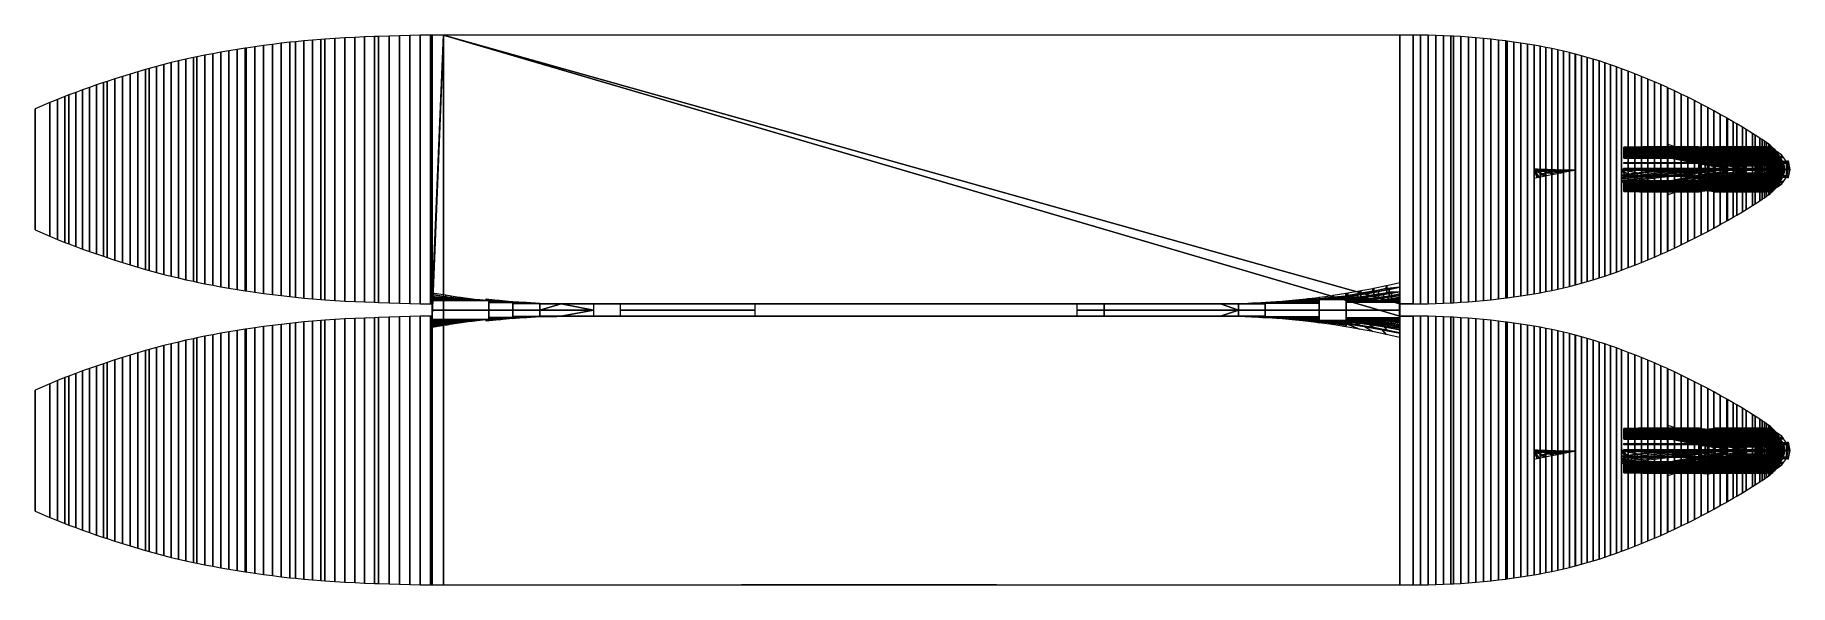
# Model space of a CAD drawing. Header units: millimetres. Extents: x -6 to 280, y -45 to 45.
import ezdxf

# ---------------------------------------------------------------- set-up
doc = ezdxf.new("R2010")
doc.units = ezdxf.units.MM
doc.header["$LTSCALE"] = 11.192908

msp = doc.modelspace()

# ---------------------------------------------------------------- meshes
at = {"linetype": 'Continuous', "lineweight": 0}
mesh = msp.add_polyface(dxfattribs=at)
corners = [(-5.5, 22.87, 24.99), (-5.49, 13.02, 24.99), (-5.49, 32.72, 24.99), (-3.08, 11.99, 24.99), (-3.08, 33.75, 24.99), (-1.87, 11.49, 24.99), (-1.87, 34.25, 24.99), (-0.65, 11, 24.99), (-0.65, 34.74, 24.99), (0, 10.74, 24.99), (0, 35, 24.99), (1.11, 10.32, 24.99), (1.11, 35.42, 24.99), (2.23, 9.91, 24.99), (2.23, 35.83, 24.99), (3.35, 9.51, 24.99), (3.35, 36.23, 24.99), (4.47, 9.12, 24.99), (4.47, 36.62, 24.99), (5.6, 8.74, 24.99), (5.6, 37, 24.99), (6.22, 8.53, 24.99), (6.22, 37.21, 24.99), (6.22, -37.21, 24.99), (7.47, -37.62, 24.99), (7.47, -8.12, 24.99), (6.22, -8.53, 24.99), (7.47, 8.12, 24.99), (7.47, 37.62, 24.99), (8.71, 7.73, 24.99), (8.71, 38.01, 24.99), (9.96, 7.34, 24.99), (9.96, 38.4, 24.99), (11.21, 6.96, 24.99), (11.21, 38.78, 24.99), (12.47, 6.6, 24.99), (12.47, 39.14, 24.99), (13.07, 6.43, 24.99), (13.07, 39.31, 24.99), (14.25, 6.1, 24.99), (14.25, 39.64, 24.99), (15.44, 5.79, 24.99), (15.44, 39.95, 24.99), (16.64, 5.49, 24.99), (16.64, 40.25, 24.99), (17.83, 5.21, 24.99), (17.83, 40.53, 24.99), (19.03, 4.93, 24.99), (19.03, 40.81, 24.99), (20.23, 4.67, 24.99), (20.23, 41.07, 24.99), (20.8, 4.55, 24.99), (20.8, 41.19, 24.99), (22.1, 4.28, 24.99), (22.1, 41.46, 24.99), (23.41, 4.03, 24.99), (23.41, 41.71, 24.99), (24.71, 3.79, 24.99), (24.71, 41.95, 24.99), (26.02, 3.56, 24.99), (26.02, 42.18, 24.99), (27.33, 3.34, 24.99), (27.33, 42.4, 24.99), (28.64, 3.13, 24.99), (28.64, 42.61, 24.99), (28.8, 3.11, 24.99), (28.8, 42.63, 24.99), (30.22, 2.9, 24.99), (30.22, 42.84, 24.99), (31.64, 2.7, 24.99), (31.64, 43.04, 24.99), (33.07, 2.51, 24.99), (33.07, 43.23, 24.99), (34.49, 2.34, 24.99), (34.49, 43.4, 24.99)]
mesh.append_faces([[corners[k] for k in face] for face in [(0, 1, 2, 0), (1, 3, 4, 2), (3, 5, 6, 4), (5, 7, 8, 6), (7, 9, 10, 8), (9, 11, 12, 10), (11, 13, 14, 12), (13, 15, 16, 14), (15, 17, 18, 16), (17, 19, 20, 18), (19, 21, 22, 20), (23, 24, 25, 26), (21, 27, 28, 22), (27, 29, 30, 28), (29, 31, 32, 30), (31, 33, 34, 32), (33, 35, 36, 34), (35, 37, 38, 36), (37, 39, 40, 38), (39, 41, 42, 40), (41, 43, 44, 42), (43, 45, 46, 44), (45, 47, 48, 46), (47, 49, 50, 48), (49, 51, 52, 50), (51, 53, 54, 52), (53, 55, 56, 54), (55, 57, 58, 56), (57, 59, 60, 58), (59, 61, 62, 60), (61, 63, 64, 62), (63, 65, 66, 64), (65, 67, 68, 66), (67, 69, 70, 68), (69, 71, 72, 70), (71, 73, 74, 72)]])
mesh = msp.add_polyface(dxfattribs=at)
corners = [(34.49, 2.34, 24.99), (35.91, 2.18, 24.99), (35.91, 43.56, 24.99), (34.49, 43.4, 24.99), (35.91, -43.56, 24.99), (36.81, -43.66, 24.99), (36.81, -2.08, 24.99), (35.91, -2.18, 24.99), (36.81, 2.08, 24.99), (36.81, 43.66, 24.99), (38.19, -43.79, 24.99), (38.19, -1.95, 24.99), (38.19, 1.95, 24.99), (38.19, 43.79, 24.99), (39.59, -43.92, 24.99), (39.59, -1.82, 24.99), (39.59, 1.82, 24.99), (39.59, 43.92, 24.99), (40.98, -44.03, 24.99), (40.98, -1.71, 24.99), (40.98, 1.71, 24.99), (40.98, 44.03, 24.99), (41.6, -44.08, 24.99), (41.6, -1.66, 24.99), (41.6, 1.66, 24.99), (41.6, 44.08, 24.99), (43.22, -44.18, 24.99), (43.22, -1.56, 24.99), (43.22, 1.56, 24.99), (43.22, 44.18, 24.99), (44.84, -44.28, 24.99), (44.84, -1.46, 24.99), (44.84, 1.46, 24.99), (44.84, 44.28, 24.99), (46.46, -44.36, 24.99), (46.46, -1.38, 24.99), (46.46, 1.38, 24.99), (46.46, 44.36, 24.99), (48.07, -44.43, 24.99), (48.07, -1.31, 24.99), (48.07, 1.31, 24.99), (48.07, 44.43, 24.99), (49.69, -44.49, 24.99), (49.69, -1.25, 24.99), (49.69, 1.25, 24.99), (49.69, 44.49, 24.99), (50.34, -44.52, 24.99), (50.34, -1.22, 24.99), (50.34, 1.22, 24.99), (50.34, 44.52, 24.99), (52.04, -44.58, 24.99), (52.04, -1.16, 24.99), (52.04, 1.16, 24.99), (52.04, 44.58, 24.99), (53.73, -44.63, 24.99), (53.73, -1.11, 24.99), (53.73, 1.11, 24.99), (53.73, 44.63, 24.99), (55.42, -44.68, 24.99), (55.42, -1.06, 24.99), (55.42, 1.06, 24.99), (55.42, 44.68, 24.99), (57.12, -44.71, 24.99), (57.12, -1.03, 24.99), (57.12, 1.03, 24.99), (57.12, 44.71, 24.99), (58.81, -44.73, 24.99), (58.81, -1.01, 24.99), (58.81, 1.01, 24.99), (58.81, 44.73, 24.99), (59.08, -44.74, 24.99), (59.08, -1, 24.99), (59.08, 1, 24.99), (59.08, 44.74, 24.99)]
mesh.append_faces([[corners[k] for k in face] for face in [(0, 1, 2, 3), (4, 5, 6, 7), (1, 8, 9, 2), (5, 10, 11, 6), (8, 12, 13, 9), (10, 14, 15, 11), (12, 16, 17, 13), (14, 18, 19, 15), (16, 20, 21, 17), (18, 22, 23, 19), (20, 24, 25, 21), (22, 26, 27, 23), (24, 28, 29, 25), (26, 30, 31, 27), (28, 32, 33, 29), (30, 34, 35, 31), (32, 36, 37, 33), (34, 38, 39, 35), (36, 40, 41, 37), (38, 42, 43, 39), (40, 44, 45, 41), (42, 46, 47, 43), (44, 48, 49, 45), (46, 50, 51, 47), (48, 52, 53, 49), (50, 54, 55, 51), (52, 56, 57, 53), (54, 58, 59, 55), (56, 60, 61, 57), (58, 62, 63, 59), (60, 64, 65, 61), (62, 66, 67, 63), (64, 68, 69, 65), (66, 70, 71, 67), (68, 72, 73, 69)]])
mesh = msp.add_polyface(dxfattribs=at)
corners = [(59.08, -44.74, 24.99), (59.08, -44.74, 24.99), (59.08, -1, 24.99), (59.08, -1, 24.99), (59.08, 1, 24.99), (59.08, 1, 24.99), (59.08, 44.74, 24.99), (59.08, 44.74, 24.99), (60.91, -44.74, 24.99), (60.91, 44.74, 24.99), (59.08, -1, 24.99), (59.08, 1, 24.99), (216.36, -44.74, 24.99), (216.36, -1, 24.99), (216.36, -1, 24.99), (216.36, 1, 24.99), (216.36, 1, 24.99), (216.36, 44.74, 24.99), (218.53, -44.74, 24.99), (218.53, -1, 24.99), (218.53, 1, 24.99), (218.53, 44.74, 24.99), (218.53, -44.74, 24.99), (218.53, -1, 24.99), (218.53, 1, 24.99), (218.53, 44.74, 24.99), (219.76, -44.73, 24.99), (219.76, -1.01, 24.99), (219.76, 1.01, 24.99), (219.76, 44.73, 24.99), (220.99, -44.71, 24.99), (220.99, -1.03, 24.99), (220.99, 1.03, 24.99), (220.99, 44.71, 24.99), (222.22, -44.68, 24.99), (222.22, -1.06, 24.99), (222.22, 1.06, 24.99), (222.22, 44.68, 24.99), (223.46, -44.64, 24.99), (223.46, -1.1, 24.99), (223.46, 1.1, 24.99), (223.46, 44.64, 24.99), (224.69, -44.58, 24.99), (224.69, -1.16, 24.99), (224.69, 1.16, 24.99), (224.69, 44.58, 24.99), (225.1, -44.56, 24.99), (225.1, -1.18, 24.99), (225.1, 1.18, 24.99), (225.1, 44.56, 24.99), (226.31, -44.49, 24.99), (226.31, -1.25, 24.99), (226.31, 1.25, 24.99), (226.31, 44.49, 24.99), (227.53, -44.4, 24.99), (227.53, -1.34, 24.99), (227.53, 1.34, 24.99), (227.53, 44.4, 24.99), (228.75, -44.3, 24.99), (228.75, -1.44, 24.99), (228.75, 1.44, 24.99), (228.75, 44.3, 24.99), (229.97, -44.19, 24.99), (229.97, -1.55, 24.99), (229.97, 1.55, 24.99), (229.97, 44.19, 24.99)]
mesh.append_faces([[corners[k] for k in face] for face in [(0, 1, 2, 3), (4, 5, 6, 7), (1, 8, 9, 2), (2, 9, 9, 10), (10, 9, 9, 11), (11, 9, 9, 5), (5, 9, 9, 6), (8, 12, 13, 9), (9, 13, 14, 9), (9, 14, 15, 9), (9, 15, 16, 9), (9, 16, 17, 9), (12, 18, 19, 13), (16, 20, 21, 17), (18, 22, 23, 19), (20, 24, 25, 21), (22, 26, 27, 23), (24, 28, 29, 25), (26, 30, 31, 27), (28, 32, 33, 29), (30, 34, 35, 31), (32, 36, 37, 33), (34, 38, 39, 35), (36, 40, 41, 37), (38, 42, 43, 39), (40, 44, 45, 41), (42, 46, 47, 43), (44, 48, 49, 45), (46, 50, 51, 47), (48, 52, 53, 49), (50, 54, 55, 51), (52, 56, 57, 53), (54, 58, 59, 55), (56, 60, 61, 57), (58, 62, 63, 59), (60, 64, 65, 61)]])
mesh = msp.add_polyface(dxfattribs=at)
corners = [(229.97, 1.55, 24.99), (231.18, 1.67, 24.99), (231.18, 44.07, 24.99), (229.97, 44.19, 24.99), (232.4, 1.81, 24.99), (232.4, 43.93, 24.99), (233.61, 1.96, 24.99), (233.61, 43.78, 24.99), (233.83, 1.99, 24.99), (233.83, 43.75, 24.99), (234.94, 2.14, 24.99), (234.94, 43.6, 24.99), (236.05, 2.3, 24.99), (236.05, 43.44, 24.99), (237.16, 2.47, 24.99), (237.16, 43.27, 24.99), (238.2, 2.65, 24.99), (238.2, 43.09, 24.99), (239.17, 2.82, 24.99), (239.17, 42.92, 24.99), (240.13, 3, 24.99), (240.13, 42.74, 24.99), (241.09, 3.2, 24.99), (241.09, 42.54, 24.99), (242.05, 3.4, 24.99), (242.05, 42.34, 24.99), (243.01, 3.62, 24.99), (243.01, 42.12, 24.99), (243.96, 3.85, 24.99), (243.96, 41.89, 24.99), (244.91, 4.09, 24.99), (244.91, 41.65, 24.99), (244.95, 4.1, 24.99), (244.95, 41.64, 24.99), (245.9, 4.36, 24.99), (245.9, 41.38, 24.99), (246.86, 4.64, 24.99), (246.86, 41.1, 24.99), (247.81, 4.92, 24.99), (247.81, 40.82, 24.99), (248.76, 5.22, 24.99), (248.76, 40.52, 24.99), (249.71, 5.53, 24.99), (249.71, 40.21, 24.99), (250.65, 5.85, 24.99), (250.65, 39.89, 24.99), (251.59, 6.18, 24.99), (251.59, 39.56, 24.99), (252.44, 6.48, 24.99), (252.44, 39.26, 24.99), (253.52, 6.89, 24.99), (253.52, 38.85, 24.99), (254.59, 7.3, 24.99), (254.59, 38.44, 24.99), (255.66, 7.73, 24.99), (255.66, 38.01, 24.99), (256.72, 8.16, 24.99), (256.72, 37.58, 24.99), (257.78, 8.61, 24.99), (257.78, 37.13, 24.99), (258.83, 9.07, 24.99), (258.83, 36.67, 24.99), (259.88, 9.54, 24.99), (259.88, 36.2, 24.99), (259.93, 9.57, 24.99), (259.93, 36.17, 24.99), (261.03, 10.08, 24.99), (261.03, 35.66, 24.99), (262.12, 10.6, 24.99), (262.12, 35.14, 24.99), (263.2, 11.13, 24.99), (263.2, 34.61, 24.99), (264.28, 11.67, 24.99), (264.28, 34.07, 24.99)]
mesh.append_faces([[corners[k] for k in face] for face in [(0, 1, 2, 3), (1, 4, 5, 2), (4, 6, 7, 5), (6, 8, 9, 7), (8, 10, 11, 9), (10, 12, 13, 11), (12, 14, 15, 13), (14, 16, 17, 15), (16, 18, 19, 17), (18, 20, 21, 19), (20, 22, 23, 21), (22, 24, 25, 23), (24, 26, 27, 25), (26, 28, 29, 27), (28, 30, 31, 29), (30, 32, 33, 31), (32, 34, 35, 33), (34, 36, 37, 35), (36, 38, 39, 37), (38, 40, 41, 39), (40, 42, 43, 41), (42, 44, 45, 43), (44, 46, 47, 45), (46, 48, 49, 47), (48, 50, 51, 49), (50, 52, 53, 51), (52, 54, 55, 53), (54, 56, 57, 55), (56, 58, 59, 57), (58, 60, 61, 59), (60, 62, 63, 61), (62, 64, 65, 63), (64, 66, 67, 65), (66, 68, 69, 67), (68, 70, 71, 69), (70, 72, 73, 71)]])
mesh = msp.add_polyface(dxfattribs=at)
corners = [(264.28, 11.67, 24.99), (265.36, 12.23, 24.99), (265.36, 33.51, 24.99), (264.28, 34.07, 24.99), (266.43, 12.79, 24.99), (266.43, 32.95, 24.99), (267.42, 13.33, 24.99), (267.42, 32.41, 24.99), (268.48, 13.91, 24.99), (268.48, 31.83, 24.99), (269.53, 14.49, 24.99), (269.53, 31.25, 24.99), (269.67, 14.57, 24.99), (269.67, 31.17, 24.99), (270.58, 15.1, 24.99), (270.58, 30.64, 24.99), (271.17, 15.44, 24.99), (271.17, 30.3, 24.99), (272.07, 15.98, 24.99), (272.07, 29.76, 24.99), (272.67, 16.35, 24.99), (272.67, 29.39, 24.99), (273.74, 17.03, 24.99), (273.74, 28.71, 24.99), (274.17, 17.3, 24.99), (274.17, 28.44, 24.99), (274.92, 17.78, 24.99), (274.92, 27.96, 24.99), (275.29, 18.02, 24.99), (275.29, 27.72, 24.99), (275.65, 18.26, 24.99), (275.65, 27.48, 24.99), (276.01, 18.51, 24.99), (276.01, 27.23, 24.99), (276.36, 18.77, 24.99), (276.36, 26.97, 24.99), (276.42, 18.81, 24.99), (276.42, 26.93, 24.99), (276.62, 18.97, 24.99), (276.62, 26.76, 24.99), (276.62, -26.77, 24.99), (276.82, -26.59, 24.99), (276.82, -19.14, 24.99), (276.62, -18.98, 24.99), (276.82, 19.15, 24.99), (276.82, 26.6, 24.99), (277.01, 19.32, 24.99), (277.01, 26.41, 24.99), (277.2, 19.5, 24.99), (277.2, 26.24, 24.99), (277.38, 19.69, 24.99), (277.38, 26.05, 24.99), (277.54, 19.88, 24.99), (277.54, 25.86, 24.99), (277.7, 20.09, 24.99), (277.7, 25.65, 24.99), (277.85, 20.3, 24.99), (277.85, 25.44, 24.99), (277.91, 20.41, 24.99), (277.91, 25.33, 24.99), (277.97, 20.5, 24.99), (277.97, 25.24, 24.99), (278.08, 20.71, 24.99), (278.08, 25.03, 24.99), (278.18, 20.94, 24.99), (278.18, 24.8, 24.99), (278.36, 21.4, 24.99), (278.36, 24.34, 24.99), (278.48, 21.88, 24.99), (278.48, 23.86, 24.99), (278.56, 22.37, 24.99), (278.56, 23.37, 24.99), (278.58, 22.62, 24.99), (278.58, 23, 24.99), (278.58, 22.87, 24.99)]
mesh.append_faces([[corners[k] for k in face] for face in [(0, 1, 2, 3), (1, 4, 5, 2), (4, 6, 7, 5), (6, 8, 9, 7), (8, 10, 11, 9), (10, 12, 13, 11), (12, 14, 15, 13), (14, 16, 17, 15), (16, 18, 19, 17), (18, 20, 21, 19), (20, 22, 23, 21), (22, 24, 25, 23), (24, 26, 27, 25), (26, 28, 29, 27), (28, 30, 31, 29), (30, 32, 33, 31), (32, 34, 35, 33), (34, 36, 37, 35), (36, 38, 39, 37), (40, 41, 42, 43), (38, 44, 45, 39), (44, 46, 47, 45), (46, 48, 49, 47), (48, 50, 51, 49), (50, 52, 53, 51), (52, 54, 55, 53), (54, 56, 57, 55), (56, 58, 59, 57), (58, 60, 61, 59), (60, 62, 63, 61), (62, 64, 65, 63), (64, 66, 67, 65), (66, 68, 69, 67), (68, 70, 71, 69), (70, 72, 73, 71), (72, 74, 74, 73)]])
mesh = msp.add_polyface(dxfattribs=at)
corners = [(252.81, 26.48, 4.23), (256.96, 26.48, 4.23), (252.81, 26.48, 4.27), (257.02, 26.48, 4.27), (252.81, 26.45, 4.42), (257.33, 26.45, 4.42)]
mesh.append_faces([[corners[k] for k in face] for face in [(0, 2, 3, 1), (2, 4, 5, 3)]])
mesh = msp.add_polyface(dxfattribs=at)
corners = [(252.81, 26.45, 2.89), (254.82, 26.45, 2.89), (252.81, 26.48, 3.05), (255.02, 26.48, 3.05), (252.81, 26.48, 3.08), (255.07, 26.48, 3.08)]
mesh.append_faces([[corners[k] for k in face] for face in [(0, 2, 3, 1), (2, 4, 5, 3)]])
mesh = msp.add_polyface(dxfattribs=at)
corners = [(252.81, 26.4, 2.71), (254.6, 26.4, 2.71), (252.81, 26.44, 2.88), (254.8, 26.44, 2.88), (252.81, 26.45, 2.89), (254.82, 26.45, 2.89)]
mesh.append_faces([[corners[k] for k in face] for face in [(0, 2, 3, 1), (2, 4, 5, 3)]])
mesh = msp.add_polyface(dxfattribs=at)
corners = [(252.81, 26.35, 2.53), (254.39, 26.35, 2.53), (252.81, 26.4, 2.68), (254.57, 26.4, 2.68), (252.81, 26.4, 2.71), (254.6, 26.4, 2.71)]
mesh.append_faces([[corners[k] for k in face] for face in [(0, 2, 3, 1), (2, 4, 5, 3)]])
mesh = msp.add_polyface(dxfattribs=at)
corners = [(252.81, 26.28, 2.35), (254.22, 26.28, 2.35), (252.81, 26.35, 2.53), (254.39, 26.35, 2.53)]
mesh.append_faces([[corners[k] for k in face] for face in [(0, 2, 3, 1)]])
mesh = msp.add_polyface(dxfattribs=at)
corners = [(252.81, 26.21, 2.17), (254.06, 26.21, 2.17), (252.81, 26.26, 2.3), (254.17, 26.26, 2.3), (252.81, 26.28, 2.35), (254.22, 26.28, 2.35)]
mesh.append_faces([[corners[k] for k in face] for face in [(0, 2, 3, 1), (2, 4, 5, 3)]])
mesh = msp.add_polyface(dxfattribs=at)
corners = [(252.81, 26.13, 2), (252.81, 26.13, 2), (253.92, 26.13, 2), (252.81, 26.18, 2.11), (254.01, 26.18, 2.11), (252.81, 26.21, 2.17), (254.06, 26.21, 2.17)]
mesh.append_faces([[corners[k] for k in face] for face in [(0, 1, 2, 0), (1, 3, 4, 2), (3, 5, 6, 4)]])
mesh = msp.add_polyface(dxfattribs=at)
corners = [(252.81, 26.04, 1.83), (253.79, 26.04, 1.83), (252.81, 26.11, 1.95), (253.89, 26.11, 1.95), (252.81, 26.13, 2), (253.92, 26.13, 2)]
mesh.append_faces([[corners[k] for k in face] for face in [(0, 2, 3, 1), (2, 4, 5, 3)]])
mesh = msp.add_polyface(dxfattribs=at)
corners = [(252.81, 25.94, 1.67), (253.68, 25.94, 1.67), (252.81, 25.99, 1.76), (253.74, 25.99, 1.76), (252.81, 26.04, 1.83), (253.79, 26.04, 1.83)]
mesh.append_faces([[corners[k] for k in face] for face in [(0, 2, 3, 1), (2, 4, 5, 3)]])
mesh = msp.add_polyface(dxfattribs=at)
corners = [(252.81, 25.83, 1.51), (253.58, 25.83, 1.51), (252.81, 25.87, 1.57), (253.62, 25.87, 1.57), (252.81, 25.94, 1.67), (253.68, 25.94, 1.67)]
mesh.append_faces([[corners[k] for k in face] for face in [(0, 2, 3, 1), (2, 4, 5, 3)]])
mesh = msp.add_polyface(dxfattribs=at)
corners = [(252.81, 25.71, 1.36), (253.49, 25.71, 1.36), (252.81, 25.75, 1.4), (253.52, 25.75, 1.4), (252.81, 25.8, 1.47), (253.56, 25.8, 1.47), (252.81, 25.83, 1.51), (253.58, 25.83, 1.51)]
mesh.append_faces([[corners[k] for k in face] for face in [(0, 2, 3, 1), (2, 4, 5, 3), (4, 6, 7, 5)]])
mesh = msp.add_polyface(dxfattribs=at)
corners = [(252.81, 25.59, 1.21), (252.81, 25.59, 1.21), (253.41, 25.59, 1.21), (252.81, 25.61, 1.24), (253.43, 25.61, 1.24), (252.81, 25.65, 1.29), (253.46, 25.65, 1.29), (252.81, 25.71, 1.36), (253.49, 25.71, 1.36)]
mesh.append_faces([[corners[k] for k in face] for face in [(0, 1, 2, 0), (1, 3, 4, 2), (3, 5, 6, 4), (5, 7, 8, 6)]])
mesh = msp.add_polyface(dxfattribs=at)
corners = [(253.41, 25.59, 1.21), (276.15, 25.59, 1.21), (253.44, 25.62, 1.25), (276.15, 25.62, 1.25), (253.48, 25.68, 1.32), (276.15, 25.68, 1.32), (253.49, 25.71, 1.36), (276.15, 25.71, 1.36)]
mesh.append_faces([[corners[k] for k in face] for face in [(0, 2, 3, 1), (2, 4, 5, 3), (4, 6, 7, 5)]])
mesh = msp.add_polyface(dxfattribs=at)
corners = [(253.49, 25.71, 1.36), (276.15, 25.71, 1.36), (253.57, 25.81, 1.49), (276.15, 25.81, 1.49), (253.58, 25.83, 1.51), (276.15, 25.83, 1.51)]
mesh.append_faces([[corners[k] for k in face] for face in [(0, 2, 3, 1), (2, 4, 5, 3)]])
mesh = msp.add_polyface(dxfattribs=at)
corners = [(253.58, 25.83, 1.51), (276.15, 25.83, 1.51), (253.65, 25.91, 1.62), (276.15, 25.91, 1.62), (253.68, 25.94, 1.67), (276.15, 25.94, 1.67)]
mesh.append_faces([[corners[k] for k in face] for face in [(0, 2, 3, 1), (2, 4, 5, 3)]])
mesh = msp.add_polyface(dxfattribs=at)
corners = [(253.68, 25.94, 1.67), (276.15, 25.94, 1.67), (253.78, 26.03, 1.81), (276.15, 26.03, 1.81), (253.79, 26.04, 1.83), (276.15, 26.04, 1.83), (253.79, 26.04, 1.83), (276.15, 26.04, 1.83)]
mesh.append_faces([[corners[k] for k in face] for face in [(0, 2, 3, 1), (2, 4, 5, 3), (4, 6, 7, 5)]])
mesh = msp.add_polyface(dxfattribs=at)
corners = [(253.79, 26.04, 1.83), (276.15, 26.04, 1.83), (253.91, 26.13, 2), (276.15, 26.13, 2), (253.92, 26.13, 2), (276.15, 26.13, 2), (253.92, 26.13, 2)]
mesh.append_faces([[corners[k] for k in face] for face in [(0, 2, 3, 1), (2, 4, 5, 3), (4, 6, 6, 5)]])
mesh = msp.add_polyface(dxfattribs=at)
corners = [(253.92, 26.13, 2), (276.15, 26.13, 2), (254.01, 26.18, 2.11), (276.15, 26.18, 2.11), (254.03, 26.19, 2.13), (276.15, 26.19, 2.13), (276.15, 26.19, 2.13), (276.15, 26.19, 2.13), (254.03, 26.2, 2.14), (276.14, 26.2, 2.14), (276.14, 26.2, 2.14), (276.15, 26.2, 2.14), (254.06, 26.21, 2.17), (276.15, 26.21, 2.17)]
mesh.append_faces([[corners[k] for k in face] for face in [(0, 2, 3, 1), (2, 4, 5, 3), (3, 5, 6, 3), (3, 6, 7, 3), (4, 8, 9, 5), (6, 10, 11, 7), (8, 12, 13, 9), (9, 13, 13, 10), (10, 13, 13, 11)]])
mesh = msp.add_polyface(dxfattribs=at)
corners = [(254.06, 26.21, 2.17), (276.15, 26.21, 2.17), (254.17, 26.26, 2.3), (276.15, 26.26, 2.3), (254.22, 26.28, 2.35), (276.15, 26.28, 2.35)]
mesh.append_faces([[corners[k] for k in face] for face in [(0, 2, 3, 1), (2, 4, 5, 3)]])
mesh = msp.add_polyface(dxfattribs=at)
corners = [(254.22, 26.28, 2.35), (276.15, 26.28, 2.35), (254.28, 26.31, 2.41), (266.32, 26.31, 2.41), (266.32, 26.31, 2.41), (276.15, 26.31, 2.41), (254.28, 26.31, 2.41), (266.31, 26.31, 2.41), (266.32, 26.31, 2.41), (276.15, 26.31, 2.41), (254.29, 26.31, 2.42), (266.2, 26.31, 2.42), (266.44, 26.31, 2.42), (276.15, 26.31, 2.42), (254.29, 26.31, 2.42), (266.2, 26.31, 2.42), (266.44, 26.31, 2.42), (276.15, 26.31, 2.42), (254.3, 26.32, 2.43), (266.08, 26.32, 2.43), (266.56, 26.32, 2.43), (276.15, 26.32, 2.43), (254.3, 26.32, 2.43), (266.07, 26.32, 2.43), (266.56, 26.32, 2.43), (276.15, 26.32, 2.43), (254.33, 26.33, 2.46), (265.96, 26.33, 2.46), (266.68, 26.33, 2.46), (276.15, 26.33, 2.46), (254.33, 26.33, 2.46), (265.96, 26.33, 2.46), (266.68, 26.33, 2.46), (276.15, 26.33, 2.46), (254.37, 26.34, 2.5), (265.84, 26.34, 2.5), (266.8, 26.34, 2.5), (276.15, 26.34, 2.5), (254.37, 26.34, 2.5), (265.84, 26.34, 2.5), (266.8, 26.34, 2.5), (276.15, 26.34, 2.5), (254.39, 26.35, 2.53), (265.77, 26.35, 2.53), (266.87, 26.35, 2.53), (276.15, 26.35, 2.53), (254.39, 26.35, 2.53), (265.77, 26.35, 2.53), (266.87, 26.35, 2.53), (276.15, 26.35, 2.53), (254.39, 26.35, 2.53), (265.68, 26.35, 2.53), (265.68, 26.35, 2.53), (265.77, 26.35, 2.53), (276.15, 26.35, 2.53), (276.15, 26.35, 2.53), (265.77, 26.35, 2.53)]
mesh.append_faces([[corners[k] for k in face] for face in [(0, 2, 3, 1), (1, 3, 4, 1), (1, 4, 5, 1), (2, 6, 7, 3), (4, 8, 9, 5), (6, 10, 11, 7), (8, 12, 13, 9), (10, 14, 15, 11), (12, 16, 17, 13), (14, 18, 19, 15), (16, 20, 21, 17), (18, 22, 23, 19), (20, 24, 25, 21), (22, 26, 27, 23), (24, 28, 29, 25), (26, 30, 31, 27), (28, 32, 33, 29), (30, 34, 35, 31), (32, 36, 37, 33), (34, 38, 39, 35), (36, 40, 41, 37), (38, 42, 43, 39), (40, 44, 45, 41), (42, 46, 47, 43), (44, 48, 49, 45), (46, 50, 51, 47), (47, 51, 52, 47), (47, 52, 53, 47), (48, 55, 55, 49), (52, 56, 56, 53)]])
mesh = msp.add_polyface(dxfattribs=at)
corners = [(254.39, 26.35, 2.53), (265.77, 26.35, 2.53), (254.41, 26.35, 2.54), (265.73, 26.35, 2.54), (254.48, 26.37, 2.6), (265.62, 26.37, 2.6), (254.55, 26.39, 2.66), (265.52, 26.39, 2.66), (254.57, 26.4, 2.68), (265.49, 26.4, 2.68), (254.6, 26.4, 2.71), (265.46, 26.4, 2.71)]
mesh.append_faces([[corners[k] for k in face] for face in [(0, 2, 3, 1), (2, 4, 5, 3), (4, 6, 7, 5), (6, 8, 9, 7), (8, 10, 11, 9)]])
mesh = msp.add_polyface(dxfattribs=at)
corners = [(254.6, 26.4, 2.71), (265.46, 26.4, 2.71), (254.63, 26.41, 2.74), (265.42, 26.41, 2.74), (254.73, 26.43, 2.82), (265.33, 26.43, 2.82), (254.8, 26.44, 2.88), (265.28, 26.44, 2.88), (254.82, 26.45, 2.89), (265.26, 26.45, 2.89)]
mesh.append_faces([[corners[k] for k in face] for face in [(0, 2, 3, 1), (2, 4, 5, 3), (4, 6, 7, 5), (6, 8, 9, 7)]])
mesh = msp.add_polyface(dxfattribs=at)
corners = [(254.82, 26.45, 2.89), (265.26, 26.45, 2.89), (254.85, 26.45, 2.91), (265.25, 26.45, 2.91), (254.97, 26.47, 3.01), (265.17, 26.47, 3.01), (255.02, 26.48, 3.05), (265.15, 26.48, 3.05), (255.07, 26.48, 3.08), (265.13, 26.48, 3.08)]
mesh.append_faces([[corners[k] for k in face] for face in [(0, 2, 3, 1), (2, 4, 5, 3), (4, 6, 7, 5), (6, 8, 9, 7)]])
mesh = msp.add_polyface(dxfattribs=at)
corners = [(255.07, 26.48, 3.08), (265.13, 26.48, 3.08), (255.11, 26.49, 3.11), (265.11, 26.49, 3.11), (255.26, 26.5, 3.22), (265.05, 26.5, 3.22), (255.33, 26.51, 3.27), (265.03, 26.51, 3.27)]
mesh.append_faces([[corners[k] for k in face] for face in [(0, 2, 3, 1), (2, 4, 5, 3), (4, 6, 7, 5)]])
mesh = msp.add_polyface(dxfattribs=at)
corners = [(255.33, 26.51, 3.27), (265.03, 26.51, 3.27), (255.4, 26.51, 3.32), (265.01, 26.51, 3.32), (255.62, 26.52, 3.46), (264.97, 26.52, 3.46)]
mesh.append_faces([[corners[k] for k in face] for face in [(0, 2, 3, 1), (2, 4, 5, 3)]])
mesh = msp.add_polyface(dxfattribs=at)
corners = [(255.62, 26.52, 3.46), (264.97, 26.52, 3.46), (255.93, 26.53, 3.66), (264.93, 26.53, 3.66)]
mesh.append_faces([[corners[k] for k in face] for face in [(0, 2, 3, 1)]])
mesh = msp.add_polyface(dxfattribs=at)
corners = [(255.93, 26.53, 3.66), (264.93, 26.53, 3.66), (255.98, 26.53, 3.69), (264.93, 26.53, 3.69), (256.18, 26.52, 3.81), (264.92, 26.52, 3.81), (256.25, 26.52, 3.85), (264.92, 26.52, 3.85)]
mesh.append_faces([[corners[k] for k in face] for face in [(0, 2, 3, 1), (2, 4, 5, 3), (4, 6, 7, 5)]])
mesh = msp.add_polyface(dxfattribs=at)
corners = [(256.25, 26.52, 3.85), (264.92, 26.52, 3.85), (256.37, 26.52, 3.91), (264.93, 26.52, 3.91), (256.6, 26.51, 4.04), (264.94, 26.51, 4.04)]
mesh.append_faces([[corners[k] for k in face] for face in [(0, 2, 3, 1), (2, 4, 5, 3)]])
mesh = msp.add_polyface(dxfattribs=at)
corners = [(256.6, 26.51, 4.04), (264.94, 26.51, 4.04), (256.62, 26.51, 4.05), (264.94, 26.51, 4.05), (256.84, 26.49, 4.17), (264.97, 26.49, 4.17), (256.96, 26.48, 4.23), (264.99, 26.48, 4.23)]
mesh.append_faces([[corners[k] for k in face] for face in [(0, 2, 3, 1), (2, 4, 5, 3), (4, 6, 7, 5)]])
mesh = msp.add_polyface(dxfattribs=at)
corners = [(256.96, 26.48, 4.23), (264.99, 26.48, 4.23), (257.02, 26.48, 4.27), (265, 26.48, 4.27), (257.06, 26.47, 4.29), (265.01, 26.47, 4.29), (257.29, 26.45, 4.4), (265.05, 26.45, 4.4), (257.33, 26.45, 4.42), (265.06, 26.45, 4.42)]
mesh.append_faces([[corners[k] for k in face] for face in [(0, 2, 3, 1), (2, 4, 5, 3), (4, 6, 7, 5), (6, 8, 9, 7)]])
mesh = msp.add_polyface(dxfattribs=at)
corners = [(257.33, 26.45, 4.42), (265.06, 26.45, 4.42), (257.47, 26.43, 4.49), (265.1, 26.43, 4.49), (257.72, 26.4, 4.61), (265.17, 26.4, 4.61)]
mesh.append_faces([[corners[k] for k in face] for face in [(0, 2, 3, 1), (2, 4, 5, 3)]])
mesh = msp.add_polyface(dxfattribs=at)
corners = [(257.72, 26.4, 4.61), (265.17, 26.4, 4.61), (257.72, 26.4, 4.61), (265.17, 26.4, 4.61), (257.94, 26.37, 4.71), (265.25, 26.37, 4.71), (258.12, 26.35, 4.79), (265.32, 26.35, 4.79)]
mesh.append_faces([[corners[k] for k in face] for face in [(0, 2, 3, 1), (2, 4, 5, 3), (4, 6, 7, 5)]])
mesh = msp.add_polyface(dxfattribs=at)
corners = [(258.12, 26.35, 4.79), (265.32, 26.35, 4.79), (258.14, 26.35, 4.8), (265.33, 26.35, 4.8), (258.34, 26.32, 4.88), (265.42, 26.32, 4.88), (258.52, 26.29, 4.96), (265.52, 26.29, 4.96), (258.55, 26.28, 4.97), (265.54, 26.28, 4.97)]
mesh.append_faces([[corners[k] for k in face] for face in [(0, 2, 3, 1), (2, 4, 5, 3), (4, 6, 7, 5), (6, 8, 9, 7)]])
mesh = msp.add_polyface(dxfattribs=at)
corners = [(258.55, 26.28, 4.97), (265.54, 26.28, 4.97), (258.68, 26.26, 5.02), (265.62, 26.26, 5.02), (258.83, 26.24, 5.08), (265.73, 26.24, 5.08), (258.95, 26.22, 5.12), (265.84, 26.22, 5.12), (259.01, 26.21, 5.15), (265.91, 26.21, 5.15)]
mesh.append_faces([[corners[k] for k in face] for face in [(0, 2, 3, 1), (2, 4, 5, 3), (4, 6, 7, 5), (6, 8, 9, 7)]])
mesh = msp.add_polyface(dxfattribs=at)
corners = [(266.82, 26.21, 5.15), (266.8, 26.21, 5.15), (266.95, 26.21, 5.15), (267.37, 26.21, 5.15), (267.37, 26.21, 5.15), (259.01, 26.21, 5.15), (259.01, 26.21, 5.15), (266.79, 26.21, 5.15), (267, 26.21, 5.15), (267.27, 26.21, 5.15), (268.34, 26.21, 5.15), (276.15, 26.21, 5.15), (276.15, 26.21, 5.15), (259.01, 26.21, 5.15), (259.22, 26.21, 5.15), (266.79, 26.21, 5.15), (267.01, 26.21, 5.15), (267.27, 26.21, 5.15), (268.38, 26.21, 5.15), (268.38, 26.21, 5.15), (276.15, 26.21, 5.15), (259.01, 26.21, 5.15), (265.78, 26.21, 5.15), (266.78, 26.21, 5.15), (267.07, 26.21, 5.15), (267.16, 26.21, 5.15), (276.15, 26.21, 5.15), (259.01, 26.21, 5.15), (265.78, 26.21, 5.15), (266.78, 26.21, 5.15), (267.1, 26.21, 5.15), (267.1, 26.21, 5.15), (276.15, 26.21, 5.15), (259.01, 26.21, 5.15), (265.79, 26.21, 5.15), (266.74, 26.21, 5.15), (276.15, 26.21, 5.15), (259.01, 26.21, 5.15), (265.83, 26.21, 5.15), (266.71, 26.21, 5.15), (276.15, 26.21, 5.15), (259.01, 26.21, 5.15), (265.85, 26.21, 5.15), (266.7, 26.21, 5.15), (276.15, 26.21, 5.15), (259.01, 26.21, 5.15), (265.86, 26.21, 5.15), (266.68, 26.21, 5.15), (276.15, 26.21, 5.15), (259.01, 26.21, 5.15), (265.88, 26.21, 5.15), (266.67, 26.21, 5.15), (276.15, 26.21, 5.15), (259.02, 26.21, 5.15), (265.9, 26.21, 5.15), (266.68, 26.21, 5.15), (276.15, 26.21, 5.15), (259.02, 26.21, 5.15), (265.91, 26.21, 5.15), (266.68, 26.21, 5.15), (276.15, 26.21, 5.15), (259.02, 26.21, 5.15), (265.93, 26.21, 5.15), (266.7, 26.21, 5.15), (276.15, 26.21, 5.15), (259.03, 26.21, 5.15), (265.94, 26.21, 5.15), (266.74, 26.21, 5.15), (276.15, 26.21, 5.15), (259.04, 26.21, 5.16), (265.95, 26.21, 5.16), (266.81, 26.21, 5.16), (276.15, 26.21, 5.16), (259.04, 26.21, 5.16), (265.95, 26.21, 5.16), (266.82, 26.21, 5.16), (276.15, 26.21, 5.16), (259.05, 26.21, 5.16), (265.95, 26.21, 5.16), (266.82, 26.21, 5.16), (276.15, 26.21, 5.16), (259.05, 26.21, 5.16), (265.96, 26.21, 5.16), (266.81, 26.21, 5.16), (276.15, 26.21, 5.16), (259.05, 26.2, 5.16), (265.96, 26.2, 5.16), (266.79, 26.2, 5.16), (276.15, 26.2, 5.16), (259.05, 26.2, 5.16), (265.97, 26.2, 5.16), (266.67, 26.2, 5.16), (276.15, 26.2, 5.16), (259.06, 26.2, 5.16), (265.97, 26.2, 5.16), (266.65, 26.2, 5.16), (276.15, 26.2, 5.16), (259.06, 26.2, 5.16), (265.98, 26.2, 5.16), (266.65, 26.2, 5.16), (276.15, 26.2, 5.16), (259.07, 26.2, 5.17), (265.99, 26.2, 5.17), (266.66, 26.2, 5.17), (276.15, 26.2, 5.17), (259.08, 26.2, 5.17), (266, 26.2, 5.17), (266.63, 26.2, 5.17), (276.15, 26.2, 5.17), (259.08, 26.2, 5.17), (266.01, 26.2, 5.17), (266.6, 26.2, 5.17), (276.15, 26.2, 5.17), (259.08, 26.2, 5.17), (266.01, 26.2, 5.17), (266.58, 26.2, 5.17), (276.15, 26.2, 5.17), (259.11, 26.2, 5.18), (266.05, 26.2, 5.18), (266.62, 26.2, 5.18), (276.15, 26.2, 5.18), (259.11, 26.19, 5.18), (266.06, 26.19, 5.18), (266.61, 26.19, 5.18), (276.15, 26.19, 5.18), (259.12, 26.19, 5.18), (266.07, 26.19, 5.18), (266.56, 26.19, 5.18), (276.15, 26.19, 5.18), (259.12, 26.19, 5.19), (266.07, 26.19, 5.19), (266.56, 26.19, 5.19), (276.15, 26.19, 5.19), (259.14, 26.19, 5.19), (266.11, 26.19, 5.19), (266.53, 26.19, 5.19), (276.15, 26.19, 5.19), (259.14, 26.19, 5.19), (266.12, 26.19, 5.19), (266.52, 26.19, 5.19), (276.15, 26.19, 5.19), (259.15, 26.19, 5.2), (266.15, 26.19, 5.2), (266.48, 26.19, 5.2), (276.15, 26.19, 5.2), (259.16, 26.19, 5.2), (266.17, 26.19, 5.2), (266.47, 26.19, 5.2), (276.15, 26.19, 5.2), (259.16, 26.19, 5.2), (266.19, 26.19, 5.2), (266.46, 26.19, 5.2), (276.15, 26.19, 5.2), (259.17, 26.18, 5.2), (266.22, 26.18, 5.2), (266.43, 26.18, 5.2), (276.15, 26.18, 5.2), (259.17, 26.18, 5.2), (266.23, 26.18, 5.2), (266.41, 26.18, 5.2), (276.15, 26.18, 5.2), (259.18, 26.18, 5.2), (266.25, 26.18, 5.2), (266.39, 26.18, 5.2), (276.15, 26.18, 5.2), (259.18, 26.18, 5.2), (266.28, 26.18, 5.2), (266.34, 26.18, 5.2), (276.15, 26.18, 5.2), (259.18, 26.18, 5.2), (266.3, 26.18, 5.2), (266.34, 26.18, 5.2), (276.15, 26.18, 5.2), (259.18, 26.18, 5.21), (266.31, 26.18, 5.21), (266.31, 26.18, 5.21), (276.15, 26.18, 5.21), (259.5, 26.13, 5.32), (276.15, 26.13, 5.32)]
mesh.append_faces([[corners[k] for k in face] for face in [(0, 1, 2, 0), (1, 7, 8, 2), (2, 8, 8, 2), (4, 9, 10, 4), (6, 13, 13, 6), (6, 13, 14, 6), (7, 15, 16, 8), (9, 17, 18, 10), (12, 19, 20, 12), (13, 21, 21, 14), (14, 21, 22, 14), (15, 23, 24, 16), (17, 25, 26, 18), (18, 26, 26, 19), (19, 26, 26, 20), (21, 27, 28, 22), (23, 29, 30, 24), (25, 31, 32, 26), (27, 33, 34, 28), (29, 35, 36, 30), (30, 36, 36, 31), (31, 36, 36, 32), (33, 37, 38, 34), (35, 39, 40, 36), (37, 41, 42, 38), (39, 43, 44, 40), (41, 45, 46, 42), (43, 47, 48, 44), (45, 49, 50, 46), (47, 51, 52, 48), (49, 53, 54, 50), (51, 55, 56, 52), (53, 57, 58, 54), (55, 59, 60, 56), (57, 61, 62, 58), (59, 63, 64, 60), (61, 65, 66, 62), (63, 67, 68, 64), (65, 69, 70, 66), (67, 71, 72, 68), (69, 73, 74, 70), (71, 75, 76, 72), (73, 77, 78, 74), (75, 79, 80, 76), (77, 81, 82, 78), (79, 83, 84, 80), (81, 85, 86, 82), (83, 87, 88, 84), (85, 89, 90, 86), (87, 91, 92, 88), (89, 93, 94, 90), (91, 95, 96, 92), (93, 97, 98, 94), (95, 99, 100, 96), (97, 101, 102, 98), (99, 103, 104, 100), (101, 105, 106, 102), (103, 107, 108, 104), (105, 109, 110, 106), (107, 111, 112, 108), (109, 113, 114, 110), (111, 115, 116, 112), (113, 117, 118, 114), (115, 119, 120, 116), (117, 121, 122, 118), (119, 123, 124, 120), (121, 125, 126, 122), (123, 127, 128, 124), (125, 129, 130, 126), (127, 131, 132, 128), (129, 133, 134, 130), (131, 135, 136, 132), (133, 137, 138, 134), (135, 139, 140, 136), (137, 141, 142, 138), (139, 143, 144, 140), (141, 145, 146, 142), (143, 147, 148, 144), (145, 149, 150, 146), (147, 151, 152, 148), (149, 153, 154, 150), (151, 155, 156, 152), (153, 157, 158, 154), (155, 159, 160, 156), (157, 161, 162, 158), (159, 163, 164, 160), (161, 165, 166, 162), (163, 167, 168, 164), (165, 169, 170, 166), (167, 171, 172, 168), (169, 173, 174, 170), (171, 175, 176, 172), (173, 177, 177, 174), (174, 177, 178, 175), (175, 178, 178, 176)]])
mesh = msp.add_polyface(dxfattribs=at)
corners = [(259.5, 26.13, 5.32), (276.15, 26.13, 5.32), (259.95, 26.05, 5.46), (276.15, 26.05, 5.46), (260.02, 26.04, 5.48), (276.15, 26.04, 5.48)]
mesh.append_faces([[corners[k] for k in face] for face in [(0, 2, 3, 1), (2, 4, 5, 3)]])
mesh = msp.add_polyface(dxfattribs=at)
corners = [(259.93, 26.52, 6.71), (260.27, 26.41, 6.71), (260.94, 26.2, 6.71), (261.96, 25.89, 6.71), (265.35, 24.89, 6.71), (259.93, 26.53, 6.73), (261.77, 25.96, 6.73), (265.47, 24.86, 6.73), (259.93, 26.56, 6.83), (261.98, 25.93, 6.83), (266.1, 24.7, 6.83), (259.93, 26.6, 6.92), (262.19, 25.89, 6.92), (266.72, 24.53, 6.92), (259.93, 26.63, 7), (262.39, 25.86, 7), (267.33, 24.36, 7), (259.93, 26.64, 7.01), (262.43, 25.85, 7.01), (267.42, 24.33, 7.01), (259.93, 27, 7.93), (263.67, 25.76, 7.93), (267.42, 24.55, 7.93)]
mesh.append_faces([[corners[k] for k in face] for face in [(0, 5, 5, 1), (1, 5, 6, 2), (2, 6, 6, 3), (3, 6, 7, 4), (5, 8, 9, 6), (6, 9, 10, 7), (8, 11, 12, 9), (9, 12, 13, 10), (11, 14, 15, 12), (12, 15, 16, 13), (14, 17, 18, 15), (15, 18, 19, 16), (17, 20, 21, 18), (18, 21, 22, 19)]])
mesh = msp.add_polyface(dxfattribs=at)
corners = [(259.93, 26.06, 5.49), (261.81, 25.54, 5.49), (265.56, 24.54, 5.49), (267.42, 24, 5.49), (259.93, 26.27, 6.05), (262.12, 25.64, 6.05), (262.12, 25.64, 6.05), (265.67, 24.64, 6.05), (267.42, 24.12, 6.05), (259.93, 26.27, 6.05), (262.12, 25.64, 6.05), (262.27, 25.59, 6.05), (265.71, 24.63, 6.05), (267.42, 24.12, 6.05), (259.93, 26.27, 6.05), (262.12, 25.64, 6.05), (262.35, 25.57, 6.05), (265.72, 24.63, 6.05), (267.39, 24.13, 6.05), (259.93, 26.27, 6.05), (262.12, 25.64, 6.05), (264.29, 25.03, 6.05), (266.32, 24.45, 6.05), (259.93, 26.27, 6.05), (262.12, 25.64, 6.05), (264.72, 24.91, 6.05), (264.72, 24.91, 6.05), (259.93, 26.27, 6.05), (262.12, 25.64, 6.05), (259.93, 26.31, 6.15), (262.5, 25.56, 6.14), (262.52, 25.55, 6.14), (262.52, 25.55, 6.14), (259.93, 26.31, 6.15), (262.52, 25.55, 6.15), (262.52, 25.55, 6.15), (262.54, 25.55, 6.15), (259.93, 26.34, 6.25), (261.95, 25.75, 6.24), (262.96, 25.46, 6.24), (259.93, 26.39, 6.38), (262.37, 25.67, 6.38), (263.59, 25.32, 6.38), (259.93, 26.44, 6.5), (262.78, 25.58, 6.5), (264.21, 25.17, 6.5), (259.93, 26.48, 6.62), (263.2, 25.5, 6.62), (264.84, 25.02, 6.62), (259.93, 26.52, 6.71), (262.64, 25.69, 6.71), (265.35, 24.89, 6.71)]
mesh.append_faces([[corners[k] for k in face] for face in [(0, 4, 5, 1), (1, 5, 6, 2), (2, 6, 7, 3), (3, 7, 8, 3), (4, 9, 10, 5), (6, 11, 12, 7), (7, 12, 13, 8), (9, 14, 15, 10), (11, 16, 17, 12), (12, 17, 18, 13), (14, 19, 20, 15), (16, 21, 22, 17), (17, 22, 22, 18), (19, 23, 24, 20), (21, 26, 26, 22), (23, 27, 28, 24), (27, 29, 30, 28), (29, 33, 34, 30), (32, 35, 36, 32), (33, 37, 38, 34), (34, 38, 39, 35), (35, 39, 39, 36), (37, 40, 41, 38), (38, 41, 41, 39), (39, 41, 42, 39), (40, 43, 44, 41), (41, 44, 45, 42), (43, 46, 47, 44), (44, 47, 48, 45), (46, 49, 50, 47), (47, 50, 51, 48)]])
mesh = msp.add_polyface(dxfattribs=at)
corners = [(259.93, 25.64, 4.27), (262.46, 24.95, 4.27), (265, 24.31, 4.27), (259.93, 25.64, 4.29), (263.31, 24.74, 4.29), (265.01, 24.31, 4.29), (259.93, 25.72, 4.51), (261.65, 25.24, 4.51), (265.11, 24.35, 4.51), (259.93, 25.76, 4.61), (261.67, 25.27, 4.61), (265.17, 24.37, 4.61), (259.93, 25.77, 4.66), (261.69, 25.29, 4.66), (265.21, 24.38, 4.66), (267.42, 23.83, 4.66), (267.42, 23.83, 4.66), (259.93, 25.79, 4.71), (261.7, 25.3, 4.71), (265.25, 24.38, 4.71), (267.39, 23.84, 4.71), (267.42, 23.84, 4.71), (259.93, 25.79, 4.71), (261.7, 25.3, 4.71), (265.25, 24.38, 4.71), (267.39, 23.84, 4.71), (267.42, 23.84, 4.71), (259.93, 25.82, 4.8), (261.73, 25.33, 4.8), (265.33, 24.39, 4.8), (267.31, 23.88, 4.8), (267.42, 23.85, 4.8), (259.93, 25.82, 4.8), (261.73, 25.33, 4.8), (265.33, 24.39, 4.8), (267.31, 23.88, 4.8), (267.42, 23.85, 4.8), (259.93, 25.85, 4.88), (261.76, 25.35, 4.88), (265.42, 24.39, 4.88), (267.22, 23.93, 4.88), (267.42, 23.87, 4.88), (259.93, 25.85, 4.88), (261.76, 25.35, 4.88), (265.42, 24.39, 4.88), (267.22, 23.93, 4.88), (267.42, 23.87, 4.88), (259.93, 25.88, 4.96), (261.79, 25.36, 4.96), (265.52, 24.39, 4.95), (267.12, 23.97, 4.96), (267.42, 23.89, 4.96), (259.93, 25.88, 4.96), (261.79, 25.36, 4.96), (265.52, 24.39, 4.96), (267.12, 23.97, 4.96), (267.42, 23.89, 4.96), (259.93, 25.9, 5.02), (261.82, 25.38, 5.02), (265.62, 24.38, 5.02), (267.02, 24.01, 5.02), (267.42, 23.9, 5.02), (259.93, 25.9, 5.02), (261.82, 25.38, 5.02), (265.62, 24.38, 5.02), (267.02, 24.01, 5.02), (267.42, 23.9, 5.02), (259.93, 25.92, 5.08), (261.86, 25.39, 5.08), (265.73, 24.37, 5.08), (266.91, 24.05, 5.08), (267.42, 23.91, 5.08), (259.93, 25.92, 5.08), (261.86, 25.39, 5.08), (265.73, 24.37, 5.08), (266.91, 24.05, 5.08), (267.42, 23.91, 5.08), (259.93, 25.93, 5.12), (261.9, 25.39, 5.12), (265.84, 24.36, 5.12), (266.8, 24.1, 5.12), (267.42, 23.92, 5.12), (259.93, 25.94, 5.12), (261.9, 25.39, 5.12), (265.84, 24.36, 5.12), (266.8, 24.1, 5.12), (267.42, 23.92, 5.12), (259.93, 25.95, 5.16), (261.94, 25.4, 5.16), (265.95, 24.34, 5.16), (266.68, 24.14, 5.16), (267.42, 23.93, 5.16), (259.93, 25.95, 5.16), (261.94, 25.4, 5.16), (265.96, 24.34, 5.16), (266.68, 24.14, 5.16), (267.42, 23.93, 5.16), (259.93, 25.96, 5.19), (261.98, 25.4, 5.19), (266.07, 24.31, 5.19), (266.56, 24.18, 5.19), (267.42, 23.93, 5.19), (259.93, 25.96, 5.19), (261.98, 25.4, 5.19), (266.07, 24.31, 5.19), (266.56, 24.18, 5.19), (267.42, 23.93, 5.19), (259.93, 25.96, 5.2), (262.02, 25.39, 5.2), (266.19, 24.28, 5.2), (266.44, 24.22, 5.2), (267.42, 23.94, 5.2), (259.93, 25.96, 5.2), (262.02, 25.39, 5.2), (266.2, 24.28, 5.2), (266.44, 24.22, 5.2), (267.42, 23.94, 5.2), (259.93, 25.96, 5.21), (262.06, 25.38, 5.21), (266.32, 24.25, 5.21), (266.32, 24.25, 5.21), (267.42, 23.94, 5.21), (259.93, 26.06, 5.49), (261.81, 25.54, 5.49), (265.56, 24.54, 5.49), (267.42, 24, 5.49)]
mesh.append_faces([[corners[k] for k in face] for face in [(0, 3, 4, 1), (1, 4, 5, 2), (3, 6, 7, 4), (4, 7, 8, 5), (6, 9, 10, 7), (7, 10, 11, 8), (9, 12, 13, 10), (10, 13, 14, 11), (12, 17, 18, 13), (13, 18, 19, 14), (16, 20, 21, 16), (17, 22, 23, 18), (18, 23, 24, 19), (20, 25, 26, 21), (22, 27, 28, 23), (23, 28, 29, 24), (25, 30, 31, 26), (27, 32, 33, 28), (28, 33, 34, 29), (30, 35, 36, 31), (32, 37, 38, 33), (33, 38, 39, 34), (35, 40, 41, 36), (37, 42, 43, 38), (38, 43, 44, 39), (40, 45, 46, 41), (42, 47, 48, 43), (43, 48, 49, 44), (45, 50, 51, 46), (47, 52, 53, 48), (48, 53, 54, 49), (50, 55, 56, 51), (52, 57, 58, 53), (53, 58, 59, 54), (55, 60, 61, 56), (57, 62, 63, 58), (58, 63, 64, 59), (60, 65, 66, 61), (62, 67, 68, 63), (63, 68, 69, 64), (65, 70, 71, 66), (67, 72, 73, 68), (68, 73, 74, 69), (70, 75, 76, 71), (72, 77, 78, 73), (73, 78, 79, 74), (75, 80, 81, 76), (77, 82, 83, 78), (78, 83, 84, 79), (80, 85, 86, 81), (82, 87, 88, 83), (83, 88, 89, 84), (85, 90, 91, 86), (87, 92, 93, 88), (88, 93, 94, 89), (90, 95, 96, 91), (92, 97, 98, 93), (93, 98, 99, 94), (95, 100, 101, 96), (97, 102, 103, 98), (98, 103, 104, 99), (100, 105, 106, 101), (102, 107, 108, 103), (103, 108, 109, 104), (105, 110, 111, 106), (107, 112, 113, 108), (108, 113, 114, 109), (110, 115, 116, 111), (112, 117, 118, 113), (113, 118, 119, 114), (115, 120, 121, 116), (117, 122, 123, 118), (118, 123, 124, 119), (119, 124, 125, 120), (120, 125, 125, 121)]])
mesh = msp.add_polyface(dxfattribs=at)
corners = [(260.02, 26.04, 5.48), (276.15, 26.04, 5.48), (260.16, 26.01, 5.53), (276.15, 26.01, 5.53), (260.57, 25.94, 5.65), (276.15, 25.94, 5.65)]
mesh.append_faces([[corners[k] for k in face] for face in [(0, 2, 3, 1), (2, 4, 5, 3)]])
mesh = msp.add_polyface(dxfattribs=at)
corners = [(264.92, 26.52, 3.81), (264.93, 26.53, 3.75), (264.93, 26.52, 3.93), (264.94, 26.53, 3.58), (264.94, 26.51, 4.04), (264.94, 26.53, 3.57), (264.94, 26.51, 4.05), (264.98, 26.54, 3.42), (264.98, 26.51, 4.18), (265.01, 26.55, 3.33), (265.01, 26.5, 4.29), (265.11, 26.55, 3.11), (265.11, 26.49, 4.51), (265.25, 26.56, 2.91), (265.25, 26.48, 4.71), (265.42, 26.57, 2.74), (265.42, 26.48, 4.88), (265.62, 26.58, 2.6), (265.62, 26.47, 5.02), (265.7, 26.58, 2.56), (265.7, 26.47, 5.06), (265.76, 26.58, 2.53), (265.76, 26.47, 5.09), (265.84, 26.58, 2.5), (265.84, 26.47, 5.12), (265.93, 26.58, 2.47), (265.93, 26.46, 5.15), (266.07, 26.58, 2.43), (266.07, 26.46, 5.19), (266.32, 26.59, 2.41), (266.32, 26.46, 5.21), (266.56, 26.58, 2.43), (266.56, 26.46, 5.19), (266.8, 26.58, 2.5), (266.8, 26.47, 5.12), (267.02, 26.58, 2.6), (267.02, 26.47, 5.02), (267.22, 26.57, 2.74), (267.22, 26.48, 4.88), (267.33, 26.57, 2.84), (267.33, 26.48, 4.77), (267.39, 26.56, 2.91), (267.39, 26.48, 4.71), (267.53, 26.55, 3.11), (267.53, 26.49, 4.51), (267.6, 26.55, 3.25), (267.6, 26.5, 4.36), (267.63, 26.55, 3.33), (267.63, 26.5, 4.29), (267.69, 26.53, 3.57), (267.69, 26.51, 4.05), (267.72, 26.52, 3.81)]
mesh.append_faces([[corners[k] for k in face] for face in [(0, 1, 2, 0), (1, 3, 4, 2), (3, 5, 6, 4), (5, 7, 8, 6), (7, 9, 10, 8), (9, 11, 12, 10), (11, 13, 14, 12), (13, 15, 16, 14), (15, 17, 18, 16), (17, 19, 20, 18), (19, 21, 22, 20), (21, 23, 24, 22), (23, 25, 26, 24), (25, 27, 28, 26), (27, 29, 30, 28), (29, 31, 32, 30), (31, 33, 34, 32), (33, 35, 36, 34), (35, 37, 38, 36), (37, 39, 40, 38), (39, 41, 42, 40), (41, 43, 44, 42), (43, 45, 46, 44), (45, 47, 48, 46), (47, 49, 50, 48), (49, 51, 51, 50)]])
mesh = msp.add_polyface(dxfattribs=at)
corners = [(264.92, 24.21, 3.81), (264.92, 24.24, 3.81), (264.93, 24.24, 3.93), (264.92, 26.52, 3.81), (264.93, 26.52, 3.93), (264.92, 26.52, 3.81)]
mesh.append_faces([[corners[k] for k in face] for face in [(0, 1, 2, 0), (1, 3, 4, 2), (3, 5, 5, 4)]])
mesh = msp.add_polyface(dxfattribs=at)
corners = [(264.94, 24.15, 3.57), (264.94, 24.18, 3.57), (264.93, 24.18, 3.69), (264.94, 26.53, 3.57), (264.93, 26.53, 3.69), (264.93, 26.53, 3.63), (264.93, 26.53, 3.69), (264.93, 26.53, 3.66)]
mesh.append_faces([[corners[k] for k in face] for face in [(0, 1, 2, 0), (1, 3, 4, 2), (3, 5, 6, 4), (5, 7, 7, 6)]])
mesh = msp.add_polyface(dxfattribs=at)
corners = [(264.93, 24.24, 3.93), (264.93, 24.27, 3.93), (264.94, 24.27, 4.05), (264.93, 26.51, 3.93), (264.94, 26.51, 4.05), (264.93, 26.51, 3.93), (264.94, 26.51, 4.04), (264.93, 26.52, 3.93)]
mesh.append_faces([[corners[k] for k in face] for face in [(0, 1, 2, 0), (1, 3, 4, 2), (3, 5, 6, 4), (5, 7, 7, 6)]])
mesh = msp.add_polyface(dxfattribs=at)
corners = [(264.97, 24.11, 3.45), (264.97, 24.15, 3.45), (264.94, 24.15, 3.57), (264.97, 26.52, 3.45), (264.94, 26.52, 3.57), (264.97, 26.52, 3.46), (264.94, 26.52, 3.57), (264.94, 26.53, 3.57)]
mesh.append_faces([[corners[k] for k in face] for face in [(0, 1, 2, 0), (1, 3, 4, 2), (3, 5, 6, 4), (5, 7, 7, 6)]])
mesh = msp.add_polyface(dxfattribs=at)
corners = [(265.01, 24.08, 3.33), (265.01, 24.11, 3.33), (264.97, 24.11, 3.45), (265.01, 26.51, 3.33), (264.97, 26.51, 3.45), (264.97, 26.52, 3.45)]
mesh.append_faces([[corners[k] for k in face] for face in [(0, 1, 2, 0), (1, 3, 4, 2), (3, 5, 5, 4)]])
mesh = msp.add_polyface(dxfattribs=at)
corners = [(264.97, 24.29, 4.17), (264.97, 24.31, 4.17), (265, 24.31, 4.27), (264.97, 24.31, 4.17), (265.01, 24.31, 4.29), (264.97, 26.47, 4.17), (265.01, 26.47, 4.29), (264.97, 26.49, 4.17)]
mesh.append_faces([[corners[k] for k in face] for face in [(0, 1, 2, 0), (1, 3, 4, 2), (3, 5, 6, 4), (5, 7, 7, 6)]])
mesh = msp.add_polyface(dxfattribs=at)
corners = [(265.05, 24.04, 3.22), (265.05, 24.08, 3.22), (265.01, 24.08, 3.33), (265.05, 26.5, 3.22), (265.01, 26.5, 3.33), (265.01, 26.51, 3.33)]
mesh.append_faces([[corners[k] for k in face] for face in [(0, 1, 2, 0), (1, 3, 4, 2), (3, 5, 5, 4)]])
mesh = msp.add_polyface(dxfattribs=at)
corners = [(265.05, 24.34, 4.4), (265.05, 24.35, 4.4), (265.11, 24.35, 4.51), (265.05, 26.43, 4.4), (265.11, 26.43, 4.51), (265.05, 26.44, 4.4), (265.07, 26.44, 4.44), (265.05, 26.45, 4.4)]
mesh.append_faces([[corners[k] for k in face] for face in [(0, 1, 2, 0), (1, 3, 4, 2), (3, 5, 6, 3), (3, 6, 6, 4), (5, 7, 7, 6)]])
mesh = msp.add_polyface(dxfattribs=at)
corners = [(265.17, 23.97, 3.01), (265.17, 23.98, 3.01), (265.15, 23.98, 3.05), (265.17, 24.01, 3.01), (265.11, 24.01, 3.11), (265.17, 26.47, 3.01), (265.11, 26.47, 3.11), (265.12, 26.48, 3.09), (265.11, 26.48, 3.11), (265.11, 26.49, 3.11)]
mesh.append_faces([[corners[k] for k in face] for face in [(0, 1, 2, 0), (1, 3, 3, 2), (2, 3, 4, 2), (3, 5, 6, 4), (5, 7, 8, 6), (7, 9, 9, 8)]])
mesh = msp.add_polyface(dxfattribs=at)
corners = [(265.11, 24.35, 4.51), (265.11, 24.37, 4.51), (265.17, 24.37, 4.61), (265.11, 26.4, 4.51), (265.17, 26.4, 4.61), (265.11, 26.4, 4.51), (265.17, 26.4, 4.61), (265.11, 26.43, 4.51)]
mesh.append_faces([[corners[k] for k in face] for face in [(0, 1, 2, 0), (1, 3, 4, 2), (3, 5, 6, 4), (5, 7, 7, 6)]])
mesh = msp.add_polyface(dxfattribs=at)
corners = [(265.33, 23.9, 2.82), (265.33, 23.93, 2.82), (265.25, 23.93, 2.91), (265.33, 26.43, 2.82), (265.25, 26.43, 2.91), (265.26, 26.45, 2.89), (265.25, 26.45, 2.91), (265.25, 26.45, 2.91)]
mesh.append_faces([[corners[k] for k in face] for face in [(0, 1, 2, 0), (1, 3, 4, 2), (3, 5, 6, 4), (5, 7, 7, 6)]])
mesh = msp.add_polyface(dxfattribs=at)
corners = [(265.25, 24.38, 4.71), (265.25, 24.39, 4.71), (265.33, 24.39, 4.8), (265.25, 26.35, 4.71), (265.33, 26.35, 4.8), (265.25, 26.35, 4.71), (265.32, 26.35, 4.79), (265.25, 26.37, 4.71)]
mesh.append_faces([[corners[k] for k in face] for face in [(0, 1, 2, 0), (1, 3, 4, 2), (3, 5, 6, 4), (5, 7, 7, 6)]])
mesh = msp.add_polyface(dxfattribs=at)
corners = [(265.42, 23.86, 2.74), (265.42, 26.41, 2.74), (265.46, 23.85, 2.71), (265.46, 26.4, 2.71), (265.52, 23.83, 2.66), (265.52, 26.39, 2.66)]
mesh.append_faces([[corners[k] for k in face] for face in [(0, 2, 3, 1), (2, 4, 5, 3)]])
mesh = msp.add_polyface(dxfattribs=at)
corners = [(265.52, 24.39, 4.96), (265.42, 24.39, 4.88), (265.52, 24.39, 4.96), (265.42, 26.29, 4.88), (265.52, 26.29, 4.96), (265.42, 26.32, 4.88)]
mesh.append_faces([[corners[k] for k in face] for face in [(0, 1, 2, 0), (1, 3, 4, 2), (3, 5, 5, 4)]])
mesh = msp.add_polyface(dxfattribs=at)
corners = [(265.62, 24.38, 5.02), (265.52, 24.39, 4.96), (265.62, 24.39, 5.02), (265.52, 26.26, 4.96), (265.62, 26.26, 5.02), (265.52, 26.28, 4.96), (265.54, 26.28, 4.97), (265.52, 26.29, 4.96)]
mesh.append_faces([[corners[k] for k in face] for face in [(0, 1, 2, 0), (1, 3, 4, 2), (3, 5, 6, 3), (3, 6, 6, 4), (5, 7, 7, 6)]])
mesh = msp.add_polyface(dxfattribs=at)
corners = [(265.62, 23.79, 2.6), (265.62, 26.37, 2.6), (265.73, 23.76, 2.54), (265.73, 26.35, 2.54)]
mesh.append_faces([[corners[k] for k in face] for face in [(0, 2, 3, 1)]])
mesh = msp.add_polyface(dxfattribs=at)
corners = [(265.73, 24.37, 5.08), (265.62, 24.38, 5.02), (265.73, 24.38, 5.08), (265.62, 26.24, 5.02), (265.73, 26.24, 5.08), (265.62, 26.26, 5.02)]
mesh.append_faces([[corners[k] for k in face] for face in [(0, 1, 2, 0), (1, 3, 4, 2), (3, 5, 5, 4)]])
mesh = msp.add_polyface(dxfattribs=at)
corners = [(265.73, 23.76, 2.54), (265.73, 26.35, 2.54), (265.76, 23.75, 2.53), (265.76, 26.35, 2.53), (265.84, 23.73, 2.5), (265.84, 26.34, 2.5)]
mesh.append_faces([[corners[k] for k in face] for face in [(0, 2, 3, 1), (2, 4, 5, 3)]])
mesh = msp.add_polyface(dxfattribs=at)
corners = [(265.84, 23.73, 2.5), (265.84, 26.34, 2.5), (265.96, 23.7, 2.46), (265.96, 26.33, 2.46)]
mesh.append_faces([[corners[k] for k in face] for face in [(0, 2, 3, 1)]])
mesh = msp.add_polyface(dxfattribs=at)
corners = [(265.96, 24.34, 5.16), (265.84, 24.36, 5.12), (265.96, 24.36, 5.16), (265.84, 26.21, 5.12), (265.96, 26.21, 5.16), (265.84, 26.21, 5.12), (265.91, 26.21, 5.15), (265.84, 26.22, 5.12)]
mesh.append_faces([[corners[k] for k in face] for face in [(0, 1, 2, 0), (1, 3, 4, 2), (3, 5, 6, 4), (5, 7, 7, 6)]])
mesh = msp.add_polyface(dxfattribs=at)
corners = [(265.96, 23.7, 2.46), (265.96, 26.33, 2.46), (266.07, 23.67, 2.43), (266.07, 26.32, 2.43)]
mesh.append_faces([[corners[k] for k in face] for face in [(0, 2, 3, 1)]])
mesh = msp.add_polyface(dxfattribs=at)
corners = [(266.07, 24.31, 5.19), (265.96, 24.34, 5.16), (266.07, 24.34, 5.19), (265.96, 26.19, 5.16), (266.07, 26.19, 5.19), (265.96, 26.21, 5.16)]
mesh.append_faces([[corners[k] for k in face] for face in [(0, 1, 2, 0), (1, 3, 4, 2), (3, 5, 5, 4)]])
mesh = msp.add_polyface(dxfattribs=at)
corners = [(266.07, 23.67, 2.43), (266.07, 26.32, 2.43), (266.2, 23.65, 2.42), (266.2, 26.31, 2.42)]
mesh.append_faces([[corners[k] for k in face] for face in [(0, 2, 3, 1)]])
mesh = msp.add_polyface(dxfattribs=at)
corners = [(266.2, 24.28, 5.2), (266.07, 24.31, 5.19), (266.2, 24.31, 5.2), (266.07, 26.19, 5.19), (266.2, 26.19, 5.2), (266.07, 26.19, 5.19)]
mesh.append_faces([[corners[k] for k in face] for face in [(0, 1, 2, 0), (1, 3, 4, 2), (3, 5, 5, 4)]])
mesh = msp.add_polyface(dxfattribs=at)
corners = [(266.32, 24.25, 5.21), (266.2, 24.28, 5.2), (266.32, 24.28, 5.21), (266.2, 26.18, 5.2), (266.32, 26.18, 5.21), (266.2, 26.19, 5.2)]
mesh.append_faces([[corners[k] for k in face] for face in [(0, 1, 2, 0), (1, 3, 4, 2), (3, 5, 5, 4)]])
mesh = msp.add_polyface(dxfattribs=at)
corners = [(266.44, 24.22, 5.2), (266.32, 24.25, 5.21), (266.44, 24.25, 5.2), (266.32, 26.18, 5.21), (266.44, 26.18, 5.2), (266.44, 26.19, 5.2)]
mesh.append_faces([[corners[k] for k in face] for face in [(0, 1, 2, 0), (1, 3, 4, 2), (3, 5, 5, 4)]])
mesh = msp.add_polyface(dxfattribs=at)
corners = [(266.56, 23.58, 2.43), (266.56, 26.32, 2.43), (266.68, 23.56, 2.46), (266.68, 26.33, 2.46)]
mesh.append_faces([[corners[k] for k in face] for face in [(0, 2, 3, 1)]])
mesh = msp.add_polyface(dxfattribs=at)
corners = [(266.8, 24.1, 5.12), (266.68, 24.14, 5.16), (266.8, 24.14, 5.12), (266.68, 26.21, 5.16), (266.8, 26.21, 5.12), (266.72, 26.21, 5.15), (266.8, 26.21, 5.12), (266.8, 26.22, 5.12)]
mesh.append_faces([[corners[k] for k in face] for face in [(0, 1, 2, 0), (1, 3, 4, 2), (3, 5, 6, 4), (5, 7, 7, 6)]])
mesh = msp.add_polyface(dxfattribs=at)
corners = [(267.1, 26.28, 4.97), (276.15, 26.28, 4.97), (267.02, 26.26, 5.02), (276.15, 26.26, 5.02), (266.91, 26.24, 5.08), (276.15, 26.24, 5.08), (266.8, 26.22, 5.12), (276.15, 26.22, 5.12), (266.72, 26.21, 5.15), (276.15, 26.21, 5.15)]
mesh.append_faces([[corners[k] for k in face] for face in [(0, 2, 3, 1), (2, 4, 5, 3), (4, 6, 7, 5), (6, 8, 9, 7)]])
mesh = msp.add_polyface(dxfattribs=at)
corners = [(266.8, 23.55, 2.5), (266.8, 26.34, 2.5), (266.91, 23.54, 2.54), (266.91, 26.35, 2.54)]
mesh.append_faces([[corners[k] for k in face] for face in [(0, 2, 3, 1)]])
mesh = msp.add_polyface(dxfattribs=at)
corners = [(266.91, 24.05, 5.08), (266.8, 24.1, 5.12), (266.91, 24.1, 5.08), (266.8, 26.22, 5.12), (266.91, 26.22, 5.08), (266.91, 26.24, 5.08)]
mesh.append_faces([[corners[k] for k in face] for face in [(0, 1, 2, 0), (1, 3, 4, 2), (3, 5, 5, 4)]])
mesh = msp.add_polyface(dxfattribs=at)
corners = [(266.87, 26.35, 2.53), (276.15, 26.35, 2.53), (266.91, 26.35, 2.54), (276.15, 26.35, 2.54), (267.02, 26.37, 2.6), (276.15, 26.37, 2.6), (267.12, 26.39, 2.66), (276.15, 26.39, 2.66), (267.18, 26.4, 2.71), (276.15, 26.4, 2.71)]
mesh.append_faces([[corners[k] for k in face] for face in [(0, 2, 3, 1), (2, 4, 5, 3), (4, 6, 7, 5), (6, 8, 9, 7)]])
mesh = msp.add_polyface(dxfattribs=at)
corners = [(267.02, 23.53, 2.6), (267.02, 26.37, 2.6), (267.12, 23.52, 2.66), (267.12, 26.39, 2.66)]
mesh.append_faces([[corners[k] for k in face] for face in [(0, 2, 3, 1)]])
mesh = msp.add_polyface(dxfattribs=at)
corners = [(267.12, 23.97, 4.96), (267.02, 24.01, 5.02), (267.12, 24.01, 4.96), (267.02, 26.26, 5.02), (267.12, 26.26, 4.96), (267.1, 26.29, 4.97), (267.12, 26.29, 4.96), (267.12, 26.29, 4.96)]
mesh.append_faces([[corners[k] for k in face] for face in [(0, 1, 2, 0), (1, 3, 4, 2), (3, 5, 6, 4), (5, 7, 7, 6)]])
mesh = msp.add_polyface(dxfattribs=at)
corners = [(267.31, 26.35, 4.79), (276.15, 26.35, 4.79), (267.31, 26.35, 4.8), (276.15, 26.35, 4.8), (267.22, 26.32, 4.88), (276.15, 26.32, 4.88), (267.12, 26.29, 4.96), (276.15, 26.29, 4.96), (267.1, 26.28, 4.97), (276.15, 26.28, 4.97)]
mesh.append_faces([[corners[k] for k in face] for face in [(0, 2, 3, 1), (2, 4, 5, 3), (4, 6, 7, 5), (6, 8, 9, 7)]])
mesh = msp.add_polyface(dxfattribs=at)
corners = [(267.12, 23.52, 2.66), (267.12, 26.39, 2.66), (267.18, 23.51, 2.71), (267.18, 26.4, 2.71), (267.22, 23.51, 2.74), (267.22, 26.41, 2.74)]
mesh.append_faces([[corners[k] for k in face] for face in [(0, 2, 3, 1), (2, 4, 5, 3)]])
mesh = msp.add_polyface(dxfattribs=at)
corners = [(267.18, 26.4, 2.71), (276.15, 26.4, 2.71), (267.22, 26.41, 2.74), (276.15, 26.41, 2.74), (267.31, 26.43, 2.82), (276.15, 26.43, 2.82), (267.37, 26.45, 2.89), (276.15, 26.45, 2.89)]
mesh.append_faces([[corners[k] for k in face] for face in [(0, 2, 3, 1), (2, 4, 5, 3), (4, 6, 7, 5)]])
mesh = msp.add_polyface(dxfattribs=at)
corners = [(267.22, 23.51, 2.74), (267.22, 26.41, 2.74), (267.31, 23.51, 2.82), (267.31, 26.43, 2.82)]
mesh.append_faces([[corners[k] for k in face] for face in [(0, 2, 3, 1)]])
mesh = msp.add_polyface(dxfattribs=at)
corners = [(267.31, 23.51, 2.82), (267.31, 26.43, 2.82), (267.37, 23.51, 2.89), (267.37, 26.45, 2.89), (267.39, 23.51, 2.91), (267.39, 26.45, 2.91)]
mesh.append_faces([[corners[k] for k in face] for face in [(0, 2, 3, 1), (2, 4, 5, 3)]])
mesh = msp.add_polyface(dxfattribs=at)
corners = [(267.47, 26.4, 4.61), (276.15, 26.4, 4.61), (267.46, 26.4, 4.61), (276.15, 26.4, 4.61), (267.39, 26.37, 4.71), (276.15, 26.37, 4.71), (267.31, 26.35, 4.79), (276.15, 26.35, 4.79)]
mesh.append_faces([[corners[k] for k in face] for face in [(0, 2, 3, 1), (2, 4, 5, 3), (4, 6, 7, 5)]])
mesh = msp.add_polyface(dxfattribs=at)
corners = [(267.39, 23.84, 4.71), (267.39, 26.37, 4.71), (267.31, 23.88, 4.79), (267.31, 26.35, 4.79), (267.31, 23.88, 4.8), (267.31, 26.35, 4.8)]
mesh.append_faces([[corners[k] for k in face] for face in [(0, 2, 3, 1), (2, 4, 5, 3)]])
mesh = msp.add_polyface(dxfattribs=at)
corners = [(267.37, 26.45, 2.89), (276.15, 26.45, 2.89), (267.39, 26.45, 2.91), (276.15, 26.45, 2.91), (267.47, 26.47, 3.03), (276.15, 26.47, 3.03), (267.51, 26.48, 3.08), (276.15, 26.48, 3.08)]
mesh.append_faces([[corners[k] for k in face] for face in [(0, 2, 3, 1), (2, 4, 5, 3), (4, 6, 7, 5)]])
mesh = msp.add_polyface(dxfattribs=at)
corners = [(267.39, 23.51, 2.91), (267.39, 26.45, 2.91), (267.46, 23.51, 3.01), (267.46, 26.47, 3.01)]
mesh.append_faces([[corners[k] for k in face] for face in [(0, 2, 3, 1)]])
mesh = msp.add_polyface(dxfattribs=at)
corners = [(267.46, 23.81, 4.61), (267.46, 26.4, 4.61), (267.42, 23.83, 4.66), (267.42, 26.39, 4.66), (267.39, 23.84, 4.71), (267.39, 26.37, 4.71)]
mesh.append_faces([[corners[k] for k in face] for face in [(0, 2, 3, 1), (2, 4, 5, 3)]])
mesh = msp.add_polyface(dxfattribs=at)
corners = [(267.46, 23.51, 3.01), (267.46, 26.47, 3.01), (267.51, 23.51, 3.08), (267.51, 26.48, 3.08), (267.53, 23.52, 3.11), (267.53, 26.49, 3.11)]
mesh.append_faces([[corners[k] for k in face] for face in [(0, 2, 3, 1), (2, 4, 5, 3)]])
mesh = msp.add_polyface(dxfattribs=at)
corners = [(267.53, 23.77, 4.51), (267.53, 26.43, 4.51), (267.47, 23.81, 4.61), (267.47, 26.4, 4.61), (267.46, 23.81, 4.61), (267.46, 26.4, 4.61)]
mesh.append_faces([[corners[k] for k in face] for face in [(0, 2, 3, 1), (2, 4, 5, 3)]])
mesh = msp.add_polyface(dxfattribs=at)
corners = [(267.57, 26.45, 4.42), (276.15, 26.45, 4.42), (267.53, 26.43, 4.51), (276.15, 26.43, 4.51), (267.47, 26.4, 4.61), (276.15, 26.4, 4.61)]
mesh.append_faces([[corners[k] for k in face] for face in [(0, 2, 3, 1), (2, 4, 5, 3)]])
mesh = msp.add_polyface(dxfattribs=at)
corners = [(267.51, 26.48, 3.08), (276.15, 26.48, 3.08), (267.53, 26.49, 3.11), (276.15, 26.49, 3.11), (267.58, 26.5, 3.22), (276.15, 26.5, 3.22), (267.61, 26.51, 3.27), (276.15, 26.51, 3.27)]
mesh.append_faces([[corners[k] for k in face] for face in [(0, 2, 3, 1), (2, 4, 5, 3), (4, 6, 7, 5)]])
mesh = msp.add_polyface(dxfattribs=at)
corners = [(267.53, 23.52, 3.11), (267.53, 26.49, 3.11), (267.58, 23.52, 3.22), (267.58, 26.5, 3.22)]
mesh.append_faces([[corners[k] for k in face] for face in [(0, 2, 3, 1)]])
mesh = msp.add_polyface(dxfattribs=at)
corners = [(267.58, 23.74, 4.4), (267.58, 26.45, 4.4), (267.58, 23.74, 4.42), (267.58, 26.45, 4.42), (267.53, 23.77, 4.51), (267.53, 26.43, 4.51)]
mesh.append_faces([[corners[k] for k in face] for face in [(0, 2, 3, 1), (2, 4, 5, 3)]])
mesh = msp.add_polyface(dxfattribs=at)
corners = [(267.65, 26.48, 4.23), (276.15, 26.48, 4.23), (267.63, 26.47, 4.29), (276.15, 26.47, 4.29), (267.58, 26.45, 4.4), (276.15, 26.45, 4.4), (267.57, 26.45, 4.42), (276.15, 26.45, 4.42)]
mesh.append_faces([[corners[k] for k in face] for face in [(0, 2, 3, 1), (2, 4, 5, 3), (4, 6, 7, 5)]])
mesh = msp.add_polyface(dxfattribs=at)
corners = [(267.58, 23.52, 3.22), (267.58, 26.5, 3.22), (267.63, 23.53, 3.33), (267.63, 26.51, 3.33)]
mesh.append_faces([[corners[k] for k in face] for face in [(0, 2, 3, 1)]])
mesh = msp.add_polyface(dxfattribs=at)
corners = [(267.61, 26.51, 3.27), (276.15, 26.51, 3.27), (267.63, 26.51, 3.33), (276.15, 26.51, 3.33), (267.67, 26.52, 3.45), (276.15, 26.52, 3.45), (267.67, 26.52, 3.46), (276.15, 26.52, 3.46)]
mesh.append_faces([[corners[k] for k in face] for face in [(0, 2, 3, 1), (2, 4, 5, 3), (4, 6, 7, 5)]])
mesh = msp.add_polyface(dxfattribs=at)
corners = [(267.67, 23.68, 4.17), (267.67, 26.49, 4.17), (267.64, 23.7, 4.27), (267.64, 26.48, 4.27), (267.63, 23.71, 4.29), (267.63, 26.47, 4.29)]
mesh.append_faces([[corners[k] for k in face] for face in [(0, 2, 3, 1), (2, 4, 5, 3)]])
mesh = msp.add_polyface(dxfattribs=at)
corners = [(267.7, 26.51, 4.04), (276.15, 26.51, 4.04), (267.66, 26.49, 4.19), (276.15, 26.49, 4.19), (267.65, 26.48, 4.23), (276.15, 26.48, 4.23)]
mesh.append_faces([[corners[k] for k in face] for face in [(0, 2, 3, 1), (2, 4, 5, 3)]])
mesh = msp.add_polyface(dxfattribs=at)
corners = [(267.67, 26.52, 3.46), (276.15, 26.52, 3.46), (267.71, 26.53, 3.66), (276.15, 26.53, 3.66)]
mesh.append_faces([[corners[k] for k in face] for face in [(0, 2, 3, 1)]])
mesh = msp.add_polyface(dxfattribs=at)
corners = [(267.67, 23.55, 3.45), (267.67, 23.55, 3.45), (267.67, 26.52, 3.45), (267.67, 23.55, 3.46), (267.67, 26.52, 3.46), (267.69, 23.56, 3.57), (267.69, 26.53, 3.57)]
mesh.append_faces([[corners[k] for k in face] for face in [(0, 1, 2, 0), (1, 3, 4, 2), (3, 5, 6, 4)]])
mesh = msp.add_polyface(dxfattribs=at)
corners = [(267.69, 23.56, 3.57), (267.69, 26.53, 3.57), (267.71, 23.58, 3.66), (267.71, 26.53, 3.66), (267.71, 23.58, 3.69), (267.71, 26.53, 3.69)]
mesh.append_faces([[corners[k] for k in face] for face in [(0, 2, 3, 1), (2, 4, 5, 3)]])
mesh = msp.add_polyface(dxfattribs=at)
corners = [(267.71, 23.62, 3.93), (267.71, 26.52, 3.93), (267.7, 23.65, 4.04), (267.7, 26.51, 4.04), (267.69, 23.65, 4.05), (267.69, 26.51, 4.05)]
mesh.append_faces([[corners[k] for k in face] for face in [(0, 2, 3, 1), (2, 4, 5, 3)]])
mesh = msp.add_polyface(dxfattribs=at)
corners = [(267.71, 26.52, 3.85), (276.15, 26.52, 3.85), (267.71, 26.52, 3.93), (276.15, 26.52, 3.93), (267.7, 26.51, 4.04), (276.15, 26.51, 4.04)]
mesh.append_faces([[corners[k] for k in face] for face in [(0, 2, 3, 1), (2, 4, 5, 3)]])
mesh = msp.add_polyface(dxfattribs=at)
corners = [(267.71, 26.53, 3.66), (276.15, 26.53, 3.66), (267.71, 26.53, 3.69), (276.15, 26.53, 3.69), (267.72, 26.52, 3.81), (276.15, 26.52, 3.81), (267.71, 26.52, 3.85), (276.15, 26.52, 3.85)]
mesh.append_faces([[corners[k] for k in face] for face in [(0, 2, 3, 1), (2, 4, 5, 3), (4, 6, 7, 5)]])
mesh = msp.add_polyface(dxfattribs=at)
corners = [(267.72, 23.6, 3.81), (267.72, 26.52, 3.81), (267.71, 23.61, 3.85), (267.71, 26.52, 3.85), (267.71, 23.62, 3.93), (267.71, 26.52, 3.93)]
mesh.append_faces([[corners[k] for k in face] for face in [(0, 2, 3, 1), (2, 4, 5, 3)]])
mesh = msp.add_polyface(dxfattribs=at)
corners = [(273.8, 25.22, 5.18), (274.88, 25.94, 5.18), (274.19, 24.87, 6.05), (274.27, 24.92, 6.05), (274.27, 24.92, 6.05), (275.09, 25.47, 6.05), (274.19, 24.86, 6.05), (274.2, 24.87, 6.05)]
mesh.append_faces([[corners[k] for k in face] for face in [(0, 2, 3, 1), (1, 3, 4, 1), (1, 4, 5, 1), (2, 6, 7, 3)]])
mesh = msp.add_polyface(dxfattribs=at)
corners = [(276.15, 26.2, 5.18), (277.42, 25.94, 5.18), (276.15, 25.67, 6.05), (276.22, 25.66, 6.05), (276.22, 25.66, 6.05), (277.21, 25.46, 6.05), (276.15, 25.67, 6.05)]
mesh.append_faces([[corners[k] for k in face] for face in [(0, 2, 3, 0), (0, 3, 4, 1), (1, 4, 5, 1), (2, 6, 6, 3)]])
mesh = msp.add_polyface(dxfattribs=at)
corners = [(277.42, 25.94, 5.18), (278.5, 25.22, 5.18), (277.21, 25.47, 6.05), (277.21, 25.46, 6.05), (277.21, 25.46, 6.05), (278.11, 24.87, 6.05), (277.21, 25.46, 6.05)]
mesh.append_faces([[corners[k] for k in face] for face in [(0, 2, 3, 0), (0, 3, 4, 0), (0, 4, 5, 1), (2, 6, 6, 3)]])
mesh = msp.add_polyface(dxfattribs=at)
corners = [(239.25, 22.91), (238.74, 22.92), (238.2, 22.94), (239.62, 22.89, 0), (238.2, 22.93, 0), (239.63, 22.87, 0), (238.2, 22.93, 0), (239.27, 22.87, 0), (238.2, 22.93, 0), (238.92, 22.87, 0), (238.2, 22.92, 0), (238.74, 22.87, 0), (238.2, 22.92, 0), (238.56, 22.87, 0), (238.2, 22.91, 0), (238.38, 22.87, 0), (238.2, 22.9, 0), (238.29, 22.87, 0), (238.2, 22.9, 0), (238.21, 22.87, 0), (238.2, 22.88, 0), (238.2, 22.87, 0)]
mesh.append_faces([[corners[k] for k in face] for face in [(0, 3, 4, 1), (1, 4, 4, 2), (3, 5, 6, 4), (5, 7, 8, 6), (7, 9, 10, 8), (9, 11, 12, 10), (11, 13, 14, 12), (13, 15, 16, 14), (15, 17, 18, 16), (17, 19, 20, 18), (19, 21, 21, 20)]])
mesh = msp.add_polyface(dxfattribs=at)
corners = [(244.95, 22.79), (244.3, 22.79), (242.54, 22.81), (240.17, 22.88), (244.83, 22.76, 0), (243.22, 22.78, 0), (240.17, 22.87, 0), (244.46, 22.69, 0), (242.82, 22.72, 0), (239.63, 22.87, 0), (244.08, 22.61, 0), (242.47, 22.67, 0), (239.27, 22.87, 0), (243.52, 22.5, 0.01), (241.99, 22.6, 0.01), (239.37, 22.83, 0), (238.92, 22.87, 0), (243.11, 22.41, 0.02), (241.67, 22.54, 0.02), (239.58, 22.78, 0), (238.74, 22.87, 0), (243.09, 22.41, 0.02), (241.65, 22.54, 0.02), (239.57, 22.78, 0), (238.73, 22.87, 0), (242.53, 22.29, 0.03), (241.24, 22.46, 0.02), (239.34, 22.76, 0), (238.56, 22.87, 0), (241.63, 22.11, 0.05), (240.57, 22.34, 0.04), (239.58, 22.6, 0.02), (238.71, 22.8, 0), (238.38, 22.87, 0), (240.21, 21.82, 0.09), (239.58, 22.16, 0.06), (238.98, 22.51, 0.03), (238.64, 22.69, 0.01), (238.25, 22.87, 0), (239.97, 21.77, 0.09), (239.41, 22.13, 0.06), (238.88, 22.5, 0.03), (238.58, 22.68, 0.01), (238.24, 22.87, 0), (239.01, 21.57, 0.1), (238.51, 22.43, 0.03), (238.21, 22.87, 0), (238.68, 21.5, 0.1), (238.38, 22.41, 0.03), (238.2, 22.87, 0), (238.2, 21.41, 0.1), (238.2, 22.87, 0)]
mesh.append_faces([[corners[k] for k in face] for face in [(0, 4, 4, 1), (1, 4, 5, 1), (1, 5, 5, 2), (2, 5, 6, 3), (4, 7, 8, 5), (5, 8, 9, 6), (7, 10, 11, 8), (8, 11, 12, 9), (10, 13, 14, 11), (11, 14, 15, 12), (12, 15, 16, 12), (13, 17, 18, 14), (14, 18, 19, 15), (15, 19, 20, 16), (17, 21, 22, 18), (18, 22, 23, 19), (19, 23, 24, 20), (21, 25, 26, 22), (22, 26, 27, 23), (23, 27, 28, 24), (25, 29, 30, 26), (26, 30, 31, 27), (27, 31, 32, 28), (28, 32, 33, 28), (29, 34, 35, 30), (30, 35, 36, 31), (31, 36, 37, 32), (32, 37, 38, 33), (34, 39, 40, 35), (35, 40, 41, 36), (36, 41, 42, 37), (37, 42, 43, 38), (39, 44, 44, 40), (40, 44, 45, 41), (41, 45, 45, 42), (42, 45, 46, 43), (44, 47, 48, 45), (45, 48, 49, 46), (47, 50, 51, 48), (48, 51, 51, 49)]])
mesh = msp.add_polyface(dxfattribs=at)
corners = [(240.41, 22.87), (240.06, 22.87, 0), (239.62, 22.89, 0), (240.02, 22.87, 0), (239.62, 22.88, 0), (239.63, 22.87, 0)]
mesh.append_faces([[corners[k] for k in face] for face in [(0, 1, 2, 0), (1, 3, 4, 2), (3, 5, 5, 4)]])
mesh = msp.add_polyface(dxfattribs=at)
corners = [(256.18, 22.89), (252.44, 22.88), (256.88, 22.88, 0), (252.44, 22.88, 0), (257.56, 22.88, 0), (254.15, 22.89, 0), (252.44, 22.88, 0), (256.45, 22.88, 0), (252.44, 22.88, 0), (255.36, 22.88, 0), (252.44, 22.88, 0), (254.71, 22.87, 0), (252.44, 22.88, 0), (254.09, 22.87, 0), (252.44, 22.88, 0), (253.45, 22.87, 0), (252.44, 22.88, 0), (253.13, 22.87, 0), (252.44, 22.88, 0), (252.81, 22.87, 0), (252.44, 22.88, 0), (252.65, 22.87, 0), (252.44, 22.88, 0), (252.56, 22.87, 0), (252.44, 22.88, 0), (252.49, 22.87, 0), (252.44, 22.88, 0), (252.47, 22.87, 0), (252.44, 22.88, 0), (252.44, 22.87, 0)]
mesh.append_faces([[corners[k] for k in face] for face in [(0, 2, 3, 1), (2, 4, 5, 2), (2, 5, 6, 3), (4, 7, 8, 5), (5, 8, 8, 6), (7, 9, 10, 8), (9, 11, 12, 10), (11, 13, 14, 12), (13, 15, 16, 14), (15, 17, 18, 16), (17, 19, 20, 18), (19, 21, 22, 20), (21, 23, 24, 22), (23, 25, 26, 24), (25, 27, 28, 26), (27, 29, 29, 28)]])
mesh = msp.add_polyface(dxfattribs=at)
corners = [(258.06, 22.88), (252.44, 22.88), (258.91, 22.87, 0), (254.6, 22.89, 0), (252.44, 22.88, 0), (258.92, 22.85, 0), (254.6, 22.89, 0), (252.44, 22.88, 0), (259.24, 22.82, 0), (254.7, 22.88, 0), (252.44, 22.88, 0), (259.37, 22.8, 0), (254.75, 22.87, 0), (252.44, 22.88, 0), (259.37, 22.79, 0), (254.75, 22.87, 0), (252.44, 22.88, 0), (257.53, 22.57, 0.04), (254.14, 22.79, 0.01), (252.44, 22.88, 0), (255.13, 22.28, 0.13), (252.44, 22.88, 0), (253.41, 22.08, 0.17), (252.44, 22.87, 0), (252.94, 22.02, 0.18), (252.44, 22.87, 0), (252.44, 21.96, 0.18), (252.44, 22.87, 0), (252.44, 21.96, 0.18)]
mesh.append_faces([[corners[k] for k in face] for face in [(0, 2, 3, 1), (1, 3, 4, 1), (2, 5, 6, 3), (3, 6, 7, 4), (5, 8, 9, 6), (6, 9, 10, 7), (8, 11, 12, 9), (9, 12, 13, 10), (11, 14, 15, 12), (12, 15, 16, 13), (14, 17, 18, 15), (15, 18, 19, 16), (17, 20, 21, 18), (18, 21, 21, 19), (20, 22, 23, 21), (22, 24, 25, 23), (24, 26, 27, 25), (26, 28, 28, 27)]])
mesh = msp.add_polyface(dxfattribs=at)
corners = [(252.81, 25.46, 1.07), (253.34, 25.46, 1.07), (252.81, 25.5, 1.12), (253.38, 25.5, 1.12), (252.81, 25.55, 1.17), (253.4, 25.55, 1.17), (252.81, 25.59, 1.21), (253.41, 25.59, 1.21)]
mesh.append_faces([[corners[k] for k in face] for face in [(0, 2, 3, 1), (2, 4, 5, 3), (4, 6, 7, 5)]])
mesh = msp.add_polyface(dxfattribs=at)
corners = [(252.81, 25.32, 0.94), (252.81, 25.32, 0.94), (253.28, 25.32, 0.94), (252.81, 25.36, 0.98), (253.31, 25.36, 0.98), (252.81, 25.46, 1.07), (253.34, 25.46, 1.07)]
mesh.append_faces([[corners[k] for k in face] for face in [(0, 1, 2, 0), (1, 3, 4, 2), (3, 5, 6, 4)]])
mesh = msp.add_polyface(dxfattribs=at)
corners = [(252.81, 25.17, 0.81), (253.2, 25.17, 0.81), (252.81, 25.23, 0.87), (253.25, 25.23, 0.87), (252.81, 25.32, 0.94), (253.28, 25.32, 0.94)]
mesh.append_faces([[corners[k] for k in face] for face in [(0, 2, 3, 1), (2, 4, 5, 3)]])
mesh = msp.add_polyface(dxfattribs=at)
corners = [(253.12, 25.02, 0.7), (252.81, 25.02, 0.7), (253.12, 25.02, 0.7), (252.81, 25.09, 0.75), (253.18, 25.09, 0.75), (252.81, 25.17, 0.81), (253.2, 25.17, 0.81)]
mesh.append_faces([[corners[k] for k in face] for face in [(0, 1, 2, 0), (1, 3, 4, 2), (3, 5, 6, 4)]])
mesh = msp.add_polyface(dxfattribs=at)
corners = [(252.81, 24.86, 0.59), (252.99, 24.86, 0.59), (252.81, 24.89, 0.61), (253.04, 24.89, 0.61), (252.81, 24.9, 0.61), (253.04, 24.9, 0.61), (252.81, 24.96, 0.66), (253.1, 24.96, 0.66), (252.81, 25.02, 0.7), (253.12, 25.02, 0.7)]
mesh.append_faces([[corners[k] for k in face] for face in [(0, 2, 3, 1), (2, 4, 5, 3), (4, 6, 7, 5), (6, 8, 9, 7)]])
mesh = msp.add_polyface(dxfattribs=at)
corners = [(252.81, 24.73, 0.51), (252.81, 24.8, 0.55), (252.94, 24.8, 0.55), (252.81, 24.86, 0.59), (252.99, 24.86, 0.59)]
mesh.append_faces([[corners[k] for k in face] for face in [(0, 1, 2, 0), (1, 3, 4, 2)]])
mesh = msp.add_polyface(dxfattribs=at)
corners = [(252.81, 24.7, 0.49), (276.15, 24.7, 0.49), (252.81, 24.73, 0.51), (276.15, 24.73, 0.51), (252.91, 24.77, 0.54), (276.15, 24.77, 0.54), (252.96, 24.82, 0.57), (276.15, 24.82, 0.57), (252.99, 24.86, 0.59), (276.15, 24.86, 0.59)]
mesh.append_faces([[corners[k] for k in face] for face in [(0, 2, 3, 1), (2, 4, 5, 3), (4, 6, 7, 5), (6, 8, 9, 7)]])
mesh = msp.add_polyface(dxfattribs=at)
corners = [(252.81, 23.82, 0.13), (276.15, 23.82, 0.13), (252.81, 23.89, 0.15), (276.15, 23.89, 0.15), (252.81, 23.9, 0.15), (276.13, 23.9, 0.15), (252.81, 23.91, 0.15), (276.15, 23.91, 0.15), (252.81, 24, 0.18), (276.15, 24, 0.18)]
mesh.append_faces([[corners[k] for k in face] for face in [(0, 2, 3, 1), (2, 4, 5, 3), (4, 6, 7, 5), (6, 8, 9, 7)]])
mesh = msp.add_polyface(dxfattribs=at)
corners = [(258.93, 22.87, 0), (276.15, 22.87), (252.81, 22.87, 0), (252.81, 22.87, 0), (258.92, 22.87, 0), (276.15, 22.87, 0), (252.81, 22.87, 0), (254.45, 22.87, 0), (258.27, 22.87, 0), (276.15, 22.87, 0), (252.81, 22.88, 0), (256.32, 22.88, 0), (256.32, 22.88, 0), (276.15, 22.88, 0), (252.81, 23.06, 0.01), (276.15, 23.06, 0.01)]
mesh.append_faces([[corners[k] for k in face] for face in [(0, 4, 5, 1), (2, 6, 6, 3), (3, 6, 7, 3), (4, 8, 9, 5), (6, 10, 10, 7), (7, 10, 11, 7), (8, 12, 13, 9), (10, 14, 14, 11), (11, 14, 15, 12), (12, 15, 15, 13)]])
mesh = msp.add_polyface(dxfattribs=at)
corners = [(258.06, 22.88), (257.56, 22.88, 0), (257.49, 22.88, 0), (256.79, 22.88, 0), (256.66, 22.88, 0), (256.63, 22.88, 0), (256.45, 22.88, 0), (255.78, 22.87, 0), (255.36, 22.88, 0), (255.57, 22.87, 0), (255.24, 22.88, 0), (254.96, 22.87, 0), (254.71, 22.87, 0), (254.94, 22.87, 0), (254.69, 22.87, 0), (254.33, 22.87, 0), (254.16, 22.87, 0), (254.28, 22.87, 0), (254.09, 22.87, 0), (253.7, 22.87, 0), (253.64, 22.87, 0), (253.58, 22.87, 0), (253.45, 22.87, 0), (253.38, 22.87, 0), (253.28, 22.87, 0), (253.22, 22.87, 0), (253.13, 22.87, 0), (253.08, 22.87, 0), (253.07, 22.87, 0), (252.81, 22.87, 0)]
mesh.append_faces([[corners[k] for k in face] for face in [(0, 1, 2, 0), (1, 3, 3, 2), (2, 3, 4, 2), (3, 5, 5, 4), (4, 5, 6, 4), (5, 7, 7, 6), (6, 7, 8, 6), (7, 9, 10, 8), (9, 11, 12, 10), (11, 13, 14, 12), (13, 15, 16, 14), (15, 17, 18, 16), (17, 19, 20, 18), (19, 21, 21, 20), (20, 21, 22, 20), (21, 23, 24, 22), (23, 25, 26, 24), (25, 27, 28, 26), (27, 29, 29, 28)]])
mesh = msp.add_polyface(dxfattribs=at)
corners = [(252.81, 22.87), (258.91, 22.87), (253.15, 22.87, 0), (258.93, 22.87, 0), (254.45, 22.87, 0), (258.38, 22.87, 0), (256.32, 22.88, 0)]
mesh.append_faces([[corners[k] for k in face] for face in [(0, 2, 3, 1), (2, 4, 5, 3), (4, 6, 6, 5)]])
mesh = msp.add_polyface(dxfattribs=at)
corners = [(252.81, 22.68, 0.01), (276.15, 22.68, 0.01), (252.81, 22.77, 0), (264.29, 22.77, 0), (264.29, 22.77, 0), (276.15, 22.77, 0), (252.81, 22.77, 0), (263.97, 22.77, 0), (265.36, 22.77, 0), (276.15, 22.77, 0), (252.81, 22.78, 0), (262.77, 22.78, 0), (266.08, 22.78, 0), (276.15, 22.78, 0), (252.81, 22.79, 0), (259.76, 22.79, 0), (259.76, 22.79, 0), (262.56, 22.79, 0), (266.24, 22.79, 0), (276.15, 22.79, 0), (252.81, 22.79, 0), (259.54, 22.79, 0), (259.8, 22.79, 0), (262.47, 22.79, 0), (266.3, 22.79, 0), (276.15, 22.79, 0), (252.81, 22.79, 0), (259.54, 22.79, 0), (259.81, 22.79, 0), (262.45, 22.79, 0), (266.32, 22.79, 0), (276.15, 22.79, 0), (252.81, 22.79, 0), (259.52, 22.79, 0), (259.84, 22.79, 0), (262.34, 22.79, 0), (266.39, 22.79, 0), (276.15, 22.79, 0), (252.81, 22.79, 0), (259.45, 22.79, 0), (259.93, 22.79, 0), (262.06, 22.79, 0), (266.52, 22.79, 0), (276.15, 22.79, 0), (252.81, 22.79, 0), (259.45, 22.79, 0), (259.93, 22.79, 0), (262.06, 22.79, 0), (266.53, 22.79, 0), (276.15, 22.79, 0), (252.81, 22.8, 0), (259.42, 22.8, 0), (260.05, 22.8, 0), (261.83, 22.8, 0), (266.63, 22.8, 0), (276.15, 22.8, 0), (252.81, 22.8, 0), (259.42, 22.8, 0), (260.08, 22.8, 0), (261.79, 22.8, 0), (266.65, 22.8, 0), (276.15, 22.8, 0), (252.81, 22.8, 0), (259.41, 22.8, 0), (260.2, 22.8, 0), (261.67, 22.8, 0), (266.71, 22.8, 0), (276.15, 22.8, 0), (252.81, 22.8, 0), (259.38, 22.8, 0), (260.42, 22.8, 0), (261.43, 22.8, 0), (266.82, 22.8, 0), (276.15, 22.8, 0), (252.81, 22.8, 0), (259.36, 22.8, 0), (260.59, 22.8, 0), (260.59, 22.8, 0), (266.9, 22.8, 0), (276.15, 22.8, 0), (252.81, 22.82, 0), (259.25, 22.82, 0), (267.42, 22.82, 0), (276.15, 22.82, 0), (252.81, 22.82, 0), (259.2, 22.82, 0), (267.61, 22.82, 0), (276.15, 22.82, 0), (252.81, 22.83, 0), (259.13, 22.83, 0), (267.88, 22.83, 0), (276.15, 22.83, 0), (252.81, 22.85, 0), (258.92, 22.85, 0), (268.49, 22.85, 0), (276.15, 22.85, 0), (252.81, 22.86, 0), (256.32, 22.86, 0), (256.32, 22.86, 0), (258.92, 22.86, 0), (268.68, 22.86, 0), (276.15, 22.86, 0), (252.81, 22.86, 0), (255.96, 22.86, 0), (256.85, 22.86, 0), (258.92, 22.86, 0), (268.72, 22.86, 0), (276.15, 22.86, 0), (252.81, 22.87, 0), (254.57, 22.87, 0), (258.91, 22.87, 0), (258.91, 22.87, 0), (268.81, 22.87, 0), (276.15, 22.87, 0), (252.81, 22.87, 0), (254.45, 22.87, 0), (268.81, 22.87, 0), (268.92, 22.87, 0), (276.15, 22.87, 0)]
mesh.append_faces([[corners[k] for k in face] for face in [(0, 2, 3, 0), (0, 3, 4, 1), (1, 4, 5, 1), (2, 6, 7, 3), (4, 8, 9, 5), (6, 10, 11, 7), (8, 12, 13, 9), (10, 14, 15, 11), (11, 15, 16, 11), (11, 16, 17, 11), (12, 18, 19, 13), (14, 20, 21, 15), (16, 22, 23, 17), (18, 24, 25, 19), (20, 26, 27, 21), (22, 28, 29, 23), (24, 30, 31, 25), (26, 32, 33, 27), (28, 34, 35, 29), (30, 36, 37, 31), (32, 38, 39, 33), (34, 40, 41, 35), (36, 42, 43, 37), (38, 44, 45, 39), (40, 46, 47, 41), (42, 48, 49, 43), (44, 50, 51, 45), (46, 52, 53, 47), (48, 54, 55, 49), (50, 56, 57, 51), (52, 58, 59, 53), (54, 60, 61, 55), (56, 62, 63, 57), (58, 64, 65, 59), (60, 66, 67, 61), (62, 68, 69, 63), (64, 70, 71, 65), (66, 72, 73, 67), (68, 74, 75, 69), (70, 77, 77, 71), (72, 78, 79, 73), (74, 80, 81, 75), (75, 81, 81, 75), (78, 82, 83, 79), (80, 84, 85, 81), (82, 86, 87, 83), (84, 88, 89, 85), (86, 90, 91, 87), (88, 92, 93, 89), (90, 94, 95, 91), (92, 96, 97, 93), (93, 97, 98, 93), (93, 98, 99, 93), (94, 100, 101, 95), (96, 102, 103, 97), (98, 104, 105, 99), (100, 106, 107, 101), (102, 108, 109, 103), (104, 111, 111, 105), (106, 112, 113, 107), (108, 114, 115, 109), (109, 115, 115, 109), (112, 116, 117, 113), (113, 117, 118, 113)]])
mesh = msp.add_polyface(dxfattribs=at)
corners = [(256.32, 22.86, 0), (254.45, 22.87, 0), (258.26, 22.87, 0), (252.81, 22.87, 0), (258.91, 22.87, 0)]
mesh.append_faces([[corners[k] for k in face] for face in [(0, 1, 2, 0), (1, 3, 4, 2)]])
mesh = msp.add_polyface(dxfattribs=at)
corners = [(252.99, 24.86, 0.59), (276.15, 24.86, 0.59), (253.07, 24.92, 0.63), (276.15, 24.92, 0.63), (253.11, 25, 0.68), (276.15, 25, 0.68), (253.12, 25.02, 0.7), (276.15, 25.02, 0.7), (276.15, 25.02, 0.7)]
mesh.append_faces([[corners[k] for k in face] for face in [(0, 2, 3, 1), (2, 4, 5, 3), (4, 6, 7, 5), (6, 8, 8, 7)]])
mesh = msp.add_polyface(dxfattribs=at)
corners = [(253.12, 25.02, 0.7), (276.15, 25.02, 0.7), (253.18, 25.09, 0.75), (276.15, 25.09, 0.75), (253.2, 25.17, 0.81), (276.15, 25.17, 0.81)]
mesh.append_faces([[corners[k] for k in face] for face in [(0, 2, 3, 1), (2, 4, 5, 3)]])
mesh = msp.add_polyface(dxfattribs=at)
corners = [(253.2, 25.17, 0.81), (276.15, 25.17, 0.81), (253.26, 25.26, 0.89), (276.15, 25.26, 0.89), (253.28, 25.32, 0.94), (276.15, 25.32, 0.94), (253.28, 25.32, 0.94)]
mesh.append_faces([[corners[k] for k in face] for face in [(0, 2, 3, 1), (2, 4, 5, 3), (4, 6, 6, 5)]])
mesh = msp.add_polyface(dxfattribs=at)
corners = [(253.28, 25.32, 0.94), (276.15, 25.32, 0.94), (253.32, 25.39, 1.01), (276.15, 25.39, 1.01), (253.34, 25.46, 1.07), (276.15, 25.46, 1.07)]
mesh.append_faces([[corners[k] for k in face] for face in [(0, 2, 3, 1), (2, 4, 5, 3)]])
mesh = msp.add_polyface(dxfattribs=at)
corners = [(253.34, 25.46, 1.07), (276.15, 25.46, 1.07), (253.4, 25.55, 1.17), (276.15, 25.55, 1.17), (253.41, 25.59, 1.21), (276.15, 25.59, 1.21), (276.15, 25.59, 1.21)]
mesh.append_faces([[corners[k] for k in face] for face in [(0, 2, 3, 1), (2, 4, 5, 3), (4, 6, 6, 5)]])
mesh = msp.add_polyface(dxfattribs=at)
corners = [(258.95, 22.87), (259.93, 22.87), (267.42, 22.87), (258.91, 22.88, 0), (268.72, 22.88, 0), (258.9, 22.88, 0), (268.65, 22.88, 0), (258.96, 22.89, 0), (268.35, 22.89, 0), (259, 22.9, 0), (268.24, 22.9, 0), (259.13, 22.91, 0), (267.88, 22.91, 0), (259.16, 22.91, 0), (267.77, 22.91, 0), (259.24, 22.92, 0), (267.42, 22.92, 0), (259.36, 22.94, 0), (261.11, 22.94, 0), (261.11, 22.94, 0), (266.91, 22.94, 0), (259.38, 22.94, 0), (260.38, 22.94, 0), (261.26, 22.94, 0), (266.85, 22.94, 0), (259.41, 22.94, 0), (260.19, 22.94, 0), (261.58, 22.94, 0), (266.72, 22.94, 0), (259.46, 22.95, 0), (259.93, 22.95, 0), (262.02, 22.95, 0), (266.54, 22.95, 0), (259.47, 22.95, 0), (259.92, 22.95, 0), (262.05, 22.95, 0), (266.53, 22.95, 0), (259.49, 22.95, 0), (259.87, 22.95, 0), (262.26, 22.95, 0), (266.42, 22.95, 0), (259.54, 22.95, 0), (259.81, 22.95, 0), (262.46, 22.95, 0), (266.32, 22.95, 0), (259.55, 22.95, 0), (259.79, 22.95, 0), (262.51, 22.95, 0), (266.3, 22.95, 0), (259.58, 22.95, 0), (259.77, 22.95, 0), (262.56, 22.95, 0), (266.27, 22.95, 0), (259.59, 22.95, 0), (259.76, 22.95, 0), (262.57, 22.95, 0), (266.26, 22.95, 0), (259.62, 22.95, 0), (259.71, 22.95, 0), (262.64, 22.95, 0), (266.23, 22.95, 0), (259.63, 22.95, 0), (259.71, 22.95, 0), (262.64, 22.95, 0), (266.22, 22.95, 0), (259.67, 22.95, 0), (259.69, 22.95, 0), (262.65, 22.95, 0), (266.22, 22.95, 0), (259.68, 22.95, 0), (259.68, 22.95, 0), (262.66, 22.95, 0), (266.21, 22.95, 0), (263.14, 22.96, 0), (265.95, 22.96, 0), (263.68, 22.97, 0), (265.55, 22.97, 0), (263.94, 22.97, 0), (265.26, 22.97, 0), (264, 22.97, 0), (265.16, 22.97, 0), (264.23, 22.97, 0), (265.05, 22.97, 0), (264.45, 22.97, 0), (264.89, 22.97, 0), (264.56, 22.97, 0), (264.76, 22.97, 0), (264.61, 22.97, 0)]
mesh.append_faces([[corners[k] for k in face] for face in [(0, 3, 4, 1), (1, 4, 4, 2), (3, 5, 6, 4), (5, 7, 8, 6), (7, 9, 10, 8), (9, 11, 12, 10), (11, 13, 14, 12), (13, 15, 16, 14), (15, 17, 18, 16), (16, 18, 19, 16), (16, 19, 20, 16), (17, 21, 22, 18), (19, 23, 24, 20), (21, 25, 26, 22), (23, 27, 28, 24), (25, 29, 30, 26), (27, 31, 32, 28), (29, 33, 34, 30), (31, 35, 36, 32), (33, 37, 38, 34), (35, 39, 40, 36), (37, 41, 42, 38), (39, 43, 44, 40), (41, 45, 46, 42), (43, 47, 48, 44), (45, 49, 50, 46), (47, 51, 52, 48), (49, 53, 54, 50), (51, 55, 56, 52), (53, 57, 58, 54), (55, 59, 60, 56), (57, 61, 62, 58), (59, 63, 64, 60), (61, 65, 66, 62), (63, 67, 68, 64), (65, 70, 70, 66), (67, 71, 72, 68), (71, 73, 74, 72), (73, 75, 76, 74), (75, 77, 78, 76), (77, 79, 80, 78), (79, 81, 82, 80), (81, 83, 84, 82), (83, 85, 86, 84), (85, 87, 87, 86)]])
mesh = msp.add_polyface(dxfattribs=at)
corners = [(259.93, 22.86), (259.92, 22.86, 0), (258.91, 22.87, 0), (259.78, 22.84, 0), (258.92, 22.85, 0), (259.62, 22.82, 0), (259.13, 22.83, 0), (259.43, 22.8, 0), (259.37, 22.8, 0), (259.37, 22.79, 0)]
mesh.append_faces([[corners[k] for k in face] for face in [(0, 1, 2, 0), (1, 3, 4, 2), (3, 5, 6, 4), (5, 7, 8, 5), (5, 8, 8, 6), (7, 9, 9, 8)]])
mesh = msp.add_polyface(dxfattribs=at)
corners = [(259.93, 22.86), (259.43, 22.8, 0), (259.93, 22.86, 0), (259.43, 22.8, 0), (259.93, 22.85, 0), (259.45, 22.79, 0), (259.93, 22.83, 0), (259.55, 22.79, 0), (259.93, 22.81, 0), (259.76, 22.79, 0), (259.93, 22.8, 0), (259.81, 22.79, 0), (259.93, 22.79, 0)]
mesh.append_faces([[corners[k] for k in face] for face in [(0, 2, 3, 1), (2, 4, 5, 3), (4, 6, 7, 5), (6, 8, 9, 6), (6, 9, 9, 7), (8, 10, 11, 9), (10, 12, 12, 11)]])
mesh = msp.add_polyface(dxfattribs=at)
corners = [(259.93, 25.22, 3.05), (262.54, 24.58, 3.05), (265.15, 23.98, 3.05), (259.93, 25.24, 3.11), (263.38, 24.4, 3.11), (265.11, 24.01, 3.11), (259.93, 25.28, 3.22), (263.34, 24.43, 3.22), (265.05, 24.04, 3.22), (259.93, 25.31, 3.33), (263.31, 24.47, 3.33), (265.01, 24.08, 3.33), (259.93, 25.4, 3.56), (263.27, 24.54, 3.57), (264.94, 24.15, 3.57), (259.93, 25.48, 3.81), (263.25, 24.61, 3.81), (264.92, 24.21, 3.81), (259.93, 25.56, 4.05), (263.27, 24.68, 4.05), (264.94, 24.27, 4.05), (259.93, 25.6, 4.17), (263.28, 24.71, 4.17), (264.97, 24.29, 4.17), (259.93, 25.64, 4.27), (262.46, 24.95, 4.27), (265, 24.31, 4.27)]
mesh.append_faces([[corners[k] for k in face] for face in [(0, 3, 4, 1), (1, 4, 5, 2), (3, 6, 7, 4), (4, 7, 8, 5), (6, 9, 10, 7), (7, 10, 11, 8), (9, 12, 13, 10), (10, 13, 14, 11), (12, 15, 16, 13), (13, 16, 17, 14), (15, 18, 19, 16), (16, 19, 20, 17), (18, 21, 22, 19), (19, 22, 23, 20), (21, 24, 25, 22), (22, 25, 26, 23)]])
mesh = msp.add_polyface(dxfattribs=at)
corners = [(259.93, 25, 2.44), (262.99, 24.31, 2.44), (266.06, 23.68, 2.44), (259.93, 25.01, 2.46), (263.94, 24.11, 2.46), (265.96, 23.7, 2.46), (259.93, 25.02, 2.5), (263.87, 24.13, 2.5), (265.84, 23.73, 2.5), (259.93, 25.04, 2.54), (263.79, 24.16, 2.54), (265.73, 23.76, 2.54), (259.93, 25.06, 2.6), (263.72, 24.19, 2.6), (265.62, 23.79, 2.6), (259.93, 25.08, 2.66), (263.65, 24.22, 2.66), (265.52, 23.83, 2.66), (259.93, 25.11, 2.74), (263.59, 24.25, 2.74), (265.42, 23.86, 2.74), (259.93, 25.14, 2.82), (263.53, 24.29, 2.82), (265.33, 23.9, 2.82), (259.93, 25.17, 2.91), (263.47, 24.32, 2.91), (265.25, 23.93, 2.91), (259.93, 25.2, 3.01), (263.42, 24.36, 3.01), (265.17, 23.97, 3.01), (259.93, 25.22, 3.05), (262.54, 24.58, 3.05), (265.15, 23.98, 3.05)]
mesh.append_faces([[corners[k] for k in face] for face in [(0, 3, 4, 1), (1, 4, 5, 2), (3, 6, 7, 4), (4, 7, 8, 5), (6, 9, 10, 7), (7, 10, 11, 8), (9, 12, 13, 10), (10, 13, 14, 11), (12, 15, 16, 13), (13, 16, 17, 14), (15, 18, 19, 16), (16, 19, 20, 17), (18, 21, 22, 19), (19, 22, 23, 20), (21, 24, 25, 22), (22, 25, 26, 23), (24, 27, 28, 25), (25, 28, 29, 26), (27, 30, 31, 28), (28, 31, 32, 29)]])
mesh = msp.add_polyface(dxfattribs=at)
corners = [(259.93, 24.76, 1.83), (263.67, 24.01, 1.83), (265.54, 23.66, 1.83), (267.42, 23.34, 1.83), (259.93, 24.99, 2.41), (262.05, 24.51, 2.41), (264.18, 24.05, 2.41), (266.32, 23.62, 2.41), (266.32, 23.62, 2.41), (267.42, 23.42, 2.41), (259.93, 24.99, 2.42), (262.01, 24.52, 2.42), (264.1, 24.07, 2.42), (266.2, 23.65, 2.42), (266.44, 23.6, 2.42), (267.42, 23.42, 2.42), (259.93, 24.99, 2.42), (262.01, 24.52, 2.42), (264.1, 24.07, 2.42), (266.2, 23.65, 2.42), (266.44, 23.6, 2.42), (267.42, 23.42, 2.42), (259.93, 25, 2.43), (264.02, 24.09, 2.43), (266.07, 23.67, 2.43), (266.56, 23.58, 2.43), (267.42, 23.43, 2.43), (259.93, 25, 2.43), (264.02, 24.09, 2.43), (266.07, 23.67, 2.43), (266.56, 23.58, 2.43), (267.42, 23.43, 2.43), (259.93, 25, 2.44), (262.32, 24.46, 2.44), (263.56, 24.18, 2.44), (266.06, 23.68, 2.44), (266.58, 23.58, 2.44), (267.42, 23.43, 2.44)]
mesh.append_faces([[corners[k] for k in face] for face in [(0, 4, 5, 1), (1, 5, 6, 2), (2, 6, 7, 3), (3, 7, 8, 3), (3, 8, 9, 3), (4, 10, 11, 5), (5, 11, 12, 6), (6, 12, 13, 7), (8, 14, 15, 9), (10, 16, 17, 11), (11, 17, 18, 12), (12, 18, 19, 13), (14, 20, 21, 15), (16, 22, 23, 17), (17, 23, 24, 18), (18, 24, 24, 19), (20, 25, 26, 21), (22, 27, 28, 23), (23, 28, 29, 24), (25, 30, 31, 26), (27, 32, 33, 28), (28, 33, 34, 28), (28, 34, 35, 29), (30, 36, 37, 31)]])
mesh = msp.add_polyface(dxfattribs=at)
corners = [(267.42, 22.83), (266.92, 22.82, 0), (266.44, 22.82, 0), (263.82, 22.81, 0), (259.93, 22.86, 0), (267.42, 22.82, 0), (265.35, 22.79, 0), (261.39, 22.8, 0), (261.39, 22.8, 0), (259.93, 22.81, 0), (267.42, 22.82, 0), (265.41, 22.79, 0), (262.13, 22.79, 0), (261.62, 22.8, 0), (261.21, 22.8, 0), (259.93, 22.81, 0), (267.29, 22.81, 0), (265.49, 22.78, 0), (262.11, 22.79, 0), (260.78, 22.8, 0), (259.93, 22.81, 0), (267.22, 22.81, 0), (265.52, 22.78, 0), (262.34, 22.79, 0), (260.55, 22.8, 0), (259.93, 22.81, 0), (266.9, 22.8, 0), (264.52, 22.78, 0), (263.38, 22.78, 0), (260.24, 22.8, 0), (259.93, 22.8, 0), (266.84, 22.8, 0), (264.61, 22.78, 0), (263.55, 22.78, 0), (260.18, 22.8, 0), (259.93, 22.8, 0), (266.67, 22.8, 0), (264.73, 22.77, 0), (263.8, 22.77, 0), (260, 22.79, 0), (259.93, 22.8, 0), (266.57, 22.79, 0), (263.95, 22.77, 0), (259.93, 22.79, 0), (259.93, 22.79, 0), (266.39, 22.79, 0), (264.21, 22.77, 0), (266.17, 22.78, 0), (264.31, 22.77, 0), (265.37, 22.77, 0)]
mesh.append_faces([[corners[k] for k in face] for face in [(0, 5, 5, 1), (1, 5, 6, 2), (2, 6, 6, 3), (3, 6, 7, 4), (4, 7, 8, 4), (4, 8, 9, 4), (5, 10, 11, 6), (6, 11, 12, 7), (7, 12, 13, 7), (8, 14, 15, 9), (10, 16, 17, 11), (11, 17, 18, 12), (12, 18, 18, 13), (14, 19, 20, 15), (16, 21, 22, 17), (17, 22, 23, 18), (19, 24, 25, 20), (21, 26, 27, 22), (22, 27, 28, 23), (24, 29, 30, 25), (26, 31, 32, 27), (27, 32, 33, 28), (29, 34, 35, 30), (31, 36, 37, 32), (32, 37, 38, 33), (34, 39, 40, 35), (36, 41, 42, 37), (37, 42, 42, 38), (39, 44, 44, 40), (41, 45, 46, 42), (45, 47, 48, 46), (47, 49, 49, 48)]])
mesh = msp.add_polyface(dxfattribs=at)
corners = [(262.11, 25.64, 6.05), (272.72, 25.64, 6.05), (263.25, 25.4, 6.33), (272.72, 25.4, 6.33), (264.35, 25.16, 6.61), (272.72, 25.16, 6.61), (264.73, 25.07, 6.71), (272.72, 25.07, 6.71), (265.63, 24.87, 6.94), (272.72, 24.87, 6.94), (266.49, 24.67, 7.18), (272.72, 24.67, 7.18), (267.31, 24.46, 7.41), (272.72, 24.46, 7.41), (267.42, 24.43, 7.45), (272.72, 24.43, 7.45), (267.63, 24.38, 7.51), (272.72, 24.38, 7.51), (268.36, 24.19, 7.72), (272.72, 24.19, 7.72), (269.1, 24.02, 7.93), (272.72, 24.02, 7.93), (269.66, 23.9, 8.07), (272.72, 23.9, 8.07), (269.67, 23.9, 8.07), (272.72, 23.9, 8.07), (269.85, 23.86, 8.11), (272.72, 23.86, 8.11), (270.5, 23.71, 8.28), (272.72, 23.71, 8.28), (271.17, 23.55, 8.47), (272.72, 23.55, 8.47), (271.28, 23.52, 8.5), (272.72, 23.52, 8.5), (271.57, 23.45, 8.58), (272.72, 23.45, 8.58), (271.95, 23.35, 8.7), (272.72, 23.35, 8.7), (272.12, 23.3, 8.76), (272.72, 23.3, 8.76), (272.28, 23.24, 8.82), (272.72, 23.24, 8.82), (272.42, 23.18, 8.9), (272.72, 23.18, 8.9), (272.56, 23.11, 8.98), (272.72, 23.11, 8.98), (272.6, 23.08, 9.01), (272.72, 23.08, 9.01), (272.67, 23.02, 9.08), (272.72, 23.02, 9.08), (272.68, 23.01, 9.09), (272.72, 23.01, 9.09), (272.71, 22.97, 9.14), (272.72, 22.97, 9.14)]
mesh.append_faces([[corners[k] for k in face] for face in [(0, 2, 3, 1), (2, 4, 5, 3), (4, 6, 7, 5), (6, 8, 9, 7), (8, 10, 11, 9), (10, 12, 13, 11), (12, 14, 15, 13), (14, 16, 17, 15), (16, 18, 19, 17), (18, 20, 21, 19), (20, 22, 23, 21), (22, 24, 25, 23), (24, 26, 27, 25), (26, 28, 29, 27), (28, 30, 31, 29), (30, 32, 33, 31), (32, 34, 35, 33), (34, 36, 37, 35), (36, 38, 39, 37), (38, 40, 41, 39), (40, 42, 43, 41), (42, 44, 45, 43), (44, 46, 47, 45), (46, 48, 49, 47), (48, 50, 51, 49), (50, 52, 53, 51)]])
mesh = msp.add_polyface(dxfattribs=at)
corners = [(262.34, 25.59, 6.1), (273.2, 25.59, 6.1), (262.36, 25.59, 6.11), (273.21, 25.59, 6.11), (262.47, 25.56, 6.13), (273.25, 25.56, 6.13), (262.66, 25.52, 6.18), (273.29, 25.52, 6.18), (262.96, 25.46, 6.24), (273.31, 25.46, 6.24)]
mesh.append_faces([[corners[k] for k in face] for face in [(0, 2, 3, 1), (2, 4, 5, 3), (4, 6, 7, 5), (6, 8, 9, 7)]])
mesh = msp.add_polyface(dxfattribs=at)
corners = [(262.96, 25.46, 6.24), (263.59, 25.32, 6.38), (263.59, 25.46, 6.24), (273.31, 25.32, 6.38), (273.31, 25.46, 6.24), (273.37, 25.32, 6.38), (273.37, 25.44, 6.26), (273.47, 25.32, 6.38), (273.47, 25.4, 6.3), (273.54, 25.32, 6.38), (273.54, 25.36, 6.33), (273.61, 25.32, 6.38)]
mesh.append_faces([[corners[k] for k in face] for face in [(0, 1, 2, 0), (1, 3, 4, 2), (3, 5, 6, 4), (5, 7, 8, 6), (7, 9, 10, 8), (9, 11, 11, 10)]])
mesh = msp.add_polyface(dxfattribs=at)
corners = [(263.59, 25.32, 6.38), (264.21, 25.17, 6.5), (264.21, 25.32, 6.38), (273.61, 25.17, 6.5), (273.61, 25.32, 6.38), (273.68, 25.17, 6.5), (273.68, 25.29, 6.4), (273.8, 25.17, 6.5), (273.8, 25.24, 6.45), (273.87, 25.17, 6.5), (273.87, 25.2, 6.48), (273.91, 25.17, 6.5)]
mesh.append_faces([[corners[k] for k in face] for face in [(0, 1, 2, 0), (1, 3, 4, 2), (3, 5, 6, 4), (5, 7, 8, 5), (5, 8, 8, 6), (7, 9, 10, 7), (7, 10, 10, 8), (9, 11, 11, 10)]])
mesh = msp.add_polyface(dxfattribs=at)
corners = [(264.21, 25.17, 6.5), (264.84, 25.02, 6.62), (264.84, 25.17, 6.5), (273.91, 25.02, 6.62), (273.91, 25.17, 6.5), (274.08, 25.02, 6.62), (274.08, 25.09, 6.56), (274.2, 25.02, 6.62)]
mesh.append_faces([[corners[k] for k in face] for face in [(0, 1, 2, 0), (1, 3, 4, 2), (3, 5, 6, 3), (3, 6, 6, 4), (5, 7, 7, 6)]])
mesh = msp.add_polyface(dxfattribs=at)
corners = [(264.84, 25.02, 6.62), (265.35, 24.89, 6.71), (265.35, 25.02, 6.62), (265.47, 24.86, 6.73), (265.47, 25.02, 6.62), (274.2, 24.86, 6.73), (274.2, 25.02, 6.62), (274.31, 24.86, 6.73), (274.31, 24.97, 6.65), (274.44, 24.86, 6.73), (274.44, 24.89, 6.71), (274.49, 24.86, 6.73)]
mesh.append_faces([[corners[k] for k in face] for face in [(0, 1, 2, 0), (1, 3, 4, 2), (3, 5, 6, 4), (5, 7, 8, 6), (7, 9, 10, 8), (9, 11, 11, 10)]])
mesh = msp.add_polyface(dxfattribs=at)
corners = [(264.97, 22.87, 4.17), (265.01, 22.87, 4.29), (264.97, 24.29, 4.17), (265.01, 24.29, 4.29), (265, 24.31, 4.27), (265.01, 24.31, 4.29), (265.01, 24.31, 4.29)]
mesh.append_faces([[corners[k] for k in face] for face in [(0, 2, 3, 1), (2, 4, 5, 3), (4, 6, 6, 5)]])
mesh = msp.add_polyface(dxfattribs=at)
corners = [(265.01, 21.43, 4.29), (265, 21.43, 4.27), (265.01, 21.43, 4.29), (264.97, 21.45, 4.17), (265.01, 21.45, 4.29), (264.97, 22.87, 4.17), (265.01, 22.87, 4.29)]
mesh.append_faces([[corners[k] for k in face] for face in [(0, 1, 2, 0), (1, 3, 4, 2), (3, 5, 6, 4)]])
mesh = msp.add_polyface(dxfattribs=at)
corners = [(265.17, 22.87, 3.01), (265.11, 22.87, 3.11), (265.17, 23.97, 3.01), (265.11, 23.97, 3.11), (265.15, 23.98, 3.05), (265.11, 23.98, 3.11), (265.11, 24.01, 3.11)]
mesh.append_faces([[corners[k] for k in face] for face in [(0, 2, 3, 1), (2, 4, 5, 3), (4, 6, 6, 5)]])
mesh = msp.add_polyface(dxfattribs=at)
corners = [(265.11, 21.73, 3.11), (265.15, 21.76, 3.05), (265.11, 21.76, 3.11), (265.17, 21.77, 3.01), (265.11, 21.77, 3.11), (265.17, 22.87, 3.01), (265.11, 22.87, 3.11)]
mesh.append_faces([[corners[k] for k in face] for face in [(0, 1, 2, 0), (1, 3, 4, 2), (3, 5, 6, 4)]])
mesh = msp.add_polyface(dxfattribs=at)
corners = [(265.47, 24.86, 6.73), (266.1, 24.7, 6.83), (266.1, 24.86, 6.73), (274.49, 24.7, 6.83), (274.49, 24.86, 6.73), (274.61, 24.7, 6.83), (274.61, 24.8, 6.77), (274.71, 24.7, 6.83), (274.71, 24.73, 6.81), (274.76, 24.7, 6.83)]
mesh.append_faces([[corners[k] for k in face] for face in [(0, 1, 2, 0), (1, 3, 4, 2), (3, 5, 6, 4), (5, 7, 8, 6), (7, 9, 9, 8)]])
mesh = msp.add_polyface(dxfattribs=at)
corners = [(265.96, 22.87, 2.46), (265.96, 23.7, 2.46), (266.06, 22.87, 2.44), (266.06, 23.68, 2.44), (266.07, 22.87, 2.43), (266.07, 23.67, 2.43)]
mesh.append_faces([[corners[k] for k in face] for face in [(0, 2, 3, 1), (2, 4, 5, 3)]])
mesh = msp.add_polyface(dxfattribs=at)
corners = [(265.96, 22.04, 2.46), (265.96, 22.87, 2.46), (266.06, 22.06, 2.44), (266.06, 22.87, 2.44), (266.07, 22.07, 2.43), (266.07, 22.87, 2.43)]
mesh.append_faces([[corners[k] for k in face] for face in [(0, 2, 3, 1), (2, 4, 5, 3)]])
mesh = msp.add_polyface(dxfattribs=at)
corners = [(266.1, 24.7, 6.83), (266.72, 24.53, 6.92), (266.72, 24.7, 6.83), (274.76, 24.53, 6.92), (274.76, 24.7, 6.83), (274.88, 24.53, 6.92), (274.88, 24.62, 6.87), (274.99, 24.53, 6.92), (274.99, 24.55, 6.91), (275.02, 24.53, 6.92)]
mesh.append_faces([[corners[k] for k in face] for face in [(0, 1, 2, 0), (1, 3, 4, 2), (3, 5, 6, 4), (5, 7, 8, 5), (5, 8, 8, 6), (7, 9, 9, 8)]])
mesh = msp.add_polyface(dxfattribs=at)
corners = [(266.56, 22.87, 2.43), (266.56, 23.58, 2.43), (266.68, 22.87, 2.46), (266.68, 23.56, 2.46)]
mesh.append_faces([[corners[k] for k in face] for face in [(0, 2, 3, 1)]])
mesh = msp.add_polyface(dxfattribs=at)
corners = [(266.56, 22.16, 2.43), (266.56, 22.87, 2.43), (266.68, 22.18, 2.46), (266.68, 22.87, 2.46)]
mesh.append_faces([[corners[k] for k in face] for face in [(0, 2, 3, 1)]])
mesh = msp.add_polyface(dxfattribs=at)
corners = [(266.58, 23.58, 2.44), (267.42, 23.43, 2.44), (266.68, 23.56, 2.46), (267.42, 23.43, 2.46), (266.8, 23.55, 2.5), (267.42, 23.44, 2.5), (266.91, 23.54, 2.54), (267.42, 23.44, 2.54), (267.02, 23.53, 2.6), (267.42, 23.45, 2.6), (267.12, 23.52, 2.66), (267.42, 23.46, 2.66), (267.22, 23.51, 2.74), (267.42, 23.47, 2.74), (267.31, 23.51, 2.82), (267.42, 23.49, 2.82), (267.39, 23.51, 2.91), (267.42, 23.5, 2.91), (267.42, 23.51, 2.96)]
mesh.append_faces([[corners[k] for k in face] for face in [(0, 2, 3, 1), (2, 4, 5, 3), (4, 6, 7, 5), (6, 8, 9, 7), (8, 10, 11, 9), (10, 12, 13, 11), (12, 14, 15, 13), (14, 16, 17, 15), (16, 18, 18, 17)]])
mesh = msp.add_polyface(dxfattribs=at)
corners = [(266.72, 24.53, 6.92), (267.33, 24.36, 7), (267.33, 24.53, 6.92), (275.02, 24.36, 7), (275.02, 24.53, 6.92), (275.1, 24.36, 7), (275.1, 24.48, 6.94), (275.15, 24.36, 7), (275.15, 24.45, 6.96), (275.27, 24.36, 7)]
mesh.append_faces([[corners[k] for k in face] for face in [(0, 1, 2, 0), (1, 3, 4, 2), (3, 5, 6, 4), (5, 7, 8, 6), (7, 9, 9, 8)]])
mesh = msp.add_polyface(dxfattribs=at)
corners = [(267.33, 24.36, 7), (267.73, 24.24, 7.05), (267.73, 24.36, 7), (267.94, 24.18, 7.07), (267.94, 24.36, 7), (275.27, 24.18, 7.07), (275.27, 24.36, 7), (275.4, 24.18, 7.07), (275.4, 24.26, 7.04), (275.51, 24.18, 7.07)]
mesh.append_faces([[corners[k] for k in face] for face in [(0, 1, 2, 0), (1, 3, 4, 2), (3, 5, 6, 4), (5, 7, 8, 5), (5, 8, 8, 6), (7, 9, 9, 8)]])
mesh = msp.add_polyface(dxfattribs=at)
corners = [(267.46, 22.87, 4.61), (267.46, 23.81, 4.61), (267.39, 22.87, 4.71), (267.39, 23.84, 4.71)]
mesh.append_faces([[corners[k] for k in face] for face in [(0, 2, 3, 1)]])
mesh = msp.add_polyface(dxfattribs=at)
corners = [(267.39, 22.87, 2.91), (267.39, 23.51, 2.91), (267.46, 22.87, 3.01), (267.46, 23.51, 3.01)]
mesh.append_faces([[corners[k] for k in face] for face in [(0, 2, 3, 1)]])
mesh = msp.add_polyface(dxfattribs=at)
corners = [(267.39, 22.23, 2.91), (267.39, 22.87, 2.91), (267.46, 22.23, 3.01), (267.46, 22.87, 3.01)]
mesh.append_faces([[corners[k] for k in face] for face in [(0, 2, 3, 1)]])
mesh = msp.add_polyface(dxfattribs=at)
corners = [(267.46, 21.93, 4.61), (267.46, 22.87, 4.61), (267.39, 21.9, 4.71), (267.39, 22.87, 4.71)]
mesh.append_faces([[corners[k] for k in face] for face in [(0, 2, 3, 1)]])
mesh = msp.add_polyface(dxfattribs=at)
corners = [(267.42, 24.33, 7.01), (267.42, 24.34, 7.05), (267.71, 24.25, 7.05), (267.42, 24.35, 7.07), (267.94, 24.18, 7.07), (267.42, 24.36, 7.14), (268.57, 24, 7.14), (267.42, 24.37, 7.17), (268.5, 24.03, 7.17), (269.04, 23.87, 7.17), (267.42, 24.38, 7.21), (268.91, 23.92, 7.21), (269.67, 23.72, 7.21), (267.42, 24.55, 7.93), (268.54, 24.19, 7.93), (269.67, 23.86, 7.93)]
mesh.append_faces([[corners[k] for k in face] for face in [(0, 1, 2, 0), (1, 3, 4, 2), (3, 5, 5, 4), (4, 5, 6, 4), (5, 7, 8, 6), (6, 8, 9, 6), (7, 10, 11, 8), (8, 11, 11, 9), (9, 11, 12, 9), (10, 13, 14, 11), (11, 14, 15, 12)]])
mesh = msp.add_polyface(dxfattribs=at)
corners = [(267.42, 24, 5.49), (268.53, 23.66, 5.49), (269.09, 23.52, 5.49), (269.67, 23.41, 5.49), (267.42, 24.12, 6.05), (268.52, 23.78, 6.05), (268.52, 23.78, 6.05), (269.28, 23.58, 6.05), (269.67, 23.5, 6.05), (267.42, 24.12, 6.05), (268.47, 23.79, 6.05), (269.31, 23.58, 6.05), (269.67, 23.5, 6.05), (267.42, 24.12, 6.05), (267.91, 23.97, 6.05), (269.62, 23.51, 6.05), (269.67, 23.5, 6.05), (267.42, 24.12, 6.05), (267.78, 24, 6.05), (269.67, 23.5, 6.05), (269.67, 23.5, 6.05), (267.42, 24.12, 6.05)]
mesh.append_faces([[corners[k] for k in face] for face in [(0, 4, 5, 1), (1, 5, 6, 1), (1, 6, 7, 2), (2, 7, 8, 3), (4, 9, 10, 5), (6, 11, 12, 7), (7, 12, 12, 8), (9, 13, 14, 9), (9, 14, 14, 10), (11, 15, 16, 12), (13, 17, 18, 14), (15, 20, 20, 16), (17, 21, 21, 18)]])
mesh = msp.add_polyface(dxfattribs=at)
corners = [(267.64, 23.7, 4.27), (268.66, 23.47, 4.27), (269.67, 23.23, 4.27), (267.63, 23.71, 4.29), (268.99, 23.4, 4.29), (269.67, 23.23, 4.29), (267.58, 23.74, 4.4), (268.98, 23.42, 4.4), (269.67, 23.24, 4.4), (267.46, 23.81, 4.61), (269.67, 23.27, 4.61), (267.42, 23.83, 4.66), (269.67, 23.28, 4.66), (267.42, 24, 5.49), (268.53, 23.66, 5.49), (269.09, 23.52, 5.49), (269.67, 23.41, 5.49)]
mesh.append_faces([[corners[k] for k in face] for face in [(0, 3, 4, 1), (1, 4, 5, 2), (3, 6, 7, 4), (4, 7, 8, 5), (6, 9, 10, 7), (7, 10, 10, 8), (9, 11, 12, 10), (11, 13, 14, 12), (12, 14, 15, 12), (12, 15, 16, 12)]])
mesh = msp.add_polyface(dxfattribs=at)
corners = [(267.42, 23.43, 2.44), (268.55, 23.23, 2.44), (269.67, 23.01, 2.44), (267.42, 23.51, 2.96), (268.93, 23.23, 2.96), (269.67, 23.07, 2.96), (267.49, 23.51, 3.05), (268.58, 23.31, 3.05), (269.67, 23.08, 3.05)]
mesh.append_faces([[corners[k] for k in face] for face in [(0, 3, 4, 1), (1, 4, 5, 2), (3, 6, 7, 4), (4, 7, 8, 5)]])
mesh = msp.add_polyface(dxfattribs=at)
corners = [(268.17, 22.89), (267.42, 22.91), (268.45, 22.88, 0), (267.42, 22.9, 0), (268.59, 22.87, 0), (267.42, 22.89, 0), (268.65, 22.87, 0), (267.42, 22.88, 0), (268.72, 22.87, 0), (267.42, 22.87, 0)]
mesh.append_faces([[corners[k] for k in face] for face in [(0, 2, 3, 1), (2, 4, 5, 3), (4, 6, 7, 5), (6, 8, 9, 7)]])
mesh = msp.add_polyface(dxfattribs=at)
corners = [(268.72, 22.87, 0), (268.52, 22.86, 0), (268.53, 22.87, 0), (268.32, 22.85), (268.33, 22.87, 0), (268.17, 22.85), (268.17, 22.87, 0), (267.42, 22.83), (267.42, 22.87, 0)]
mesh.append_faces([[corners[k] for k in face] for face in [(0, 1, 2, 0), (1, 3, 4, 2), (3, 5, 6, 4), (5, 7, 8, 6)]])
mesh = msp.add_polyface(dxfattribs=at)
corners = [(269.54, 22.87, 0.61), (269.42, 22.87, 0.42), (269.29, 22.87, 0.25), (268.92, 22.87), (269.53, 22.87, 0.61), (269.37, 22.87, 0.36), (269.29, 22.87, 0.25), (268.93, 22.87, 0), (268.92, 22.87), (269.47, 22.86, 0.61), (269.27, 22.86, 0.29), (269.16, 22.86, 0.16), (268.93, 22.87, 0.01), (268.88, 22.87), (269.45, 22.86, 0.61), (269.23, 22.86, 0.26), (269.11, 22.86, 0.12), (268.96, 22.87, 0.02), (268.86, 22.87), (269.44, 22.85, 0.61), (269.32, 22.86, 0.41), (269.19, 22.86, 0.23), (269.06, 22.86, 0.09), (268.97, 22.86, 0.03), (268.89, 22.87, 0), (268.85, 22.87), (269.43, 22.85, 0.61), (269.31, 22.86, 0.4), (269.18, 22.86, 0.22), (269.05, 22.86, 0.08), (268.99, 22.86, 0.04), (268.89, 22.87, 0), (268.85, 22.87), (269.43, 22.85, 0.61), (269.3, 22.86, 0.39), (269.16, 22.86, 0.2), (269.02, 22.86, 0.06), (269.02, 22.86, 0.06), (268.9, 22.87, 0.01), (268.84, 22.87), (268.48, 22.71, 0.61), (268.33, 22.77, 0.2), (268.28, 22.79, 0.09), (268.23, 22.82, 0.02), (268.17, 22.85), (268.47, 22.71, 0.61), (268.33, 22.77, 0.2), (268.28, 22.79, 0.1), (268.22, 22.81, 0.03), (268.17, 22.84, 0), (268.02, 22.64, 0.61), (267.94, 22.72, 0.21), (267.89, 22.79, 0.03), (267.86, 22.83, 0), (267.42, 22.55, 0.61), (267.42, 22.66, 0.22), (267.42, 22.74, 0.07), (267.42, 22.78, 0.02), (267.42, 22.82, 0)]
mesh.append_faces([[corners[k] for k in face] for face in [(0, 4, 5, 1), (1, 5, 6, 2), (3, 7, 8, 3), (4, 9, 10, 5), (5, 10, 10, 6), (6, 10, 11, 6), (7, 12, 13, 8), (9, 14, 15, 10), (10, 15, 16, 11), (12, 17, 18, 13), (14, 19, 20, 15), (15, 20, 21, 16), (16, 21, 22, 16), (17, 23, 24, 18), (18, 24, 25, 18), (19, 26, 27, 20), (20, 27, 28, 21), (21, 28, 29, 22), (23, 30, 31, 24), (24, 31, 32, 25), (26, 33, 34, 27), (27, 34, 35, 28), (28, 35, 36, 29), (30, 37, 38, 31), (31, 38, 39, 32), (33, 40, 40, 34), (34, 40, 41, 35), (35, 41, 42, 36), (36, 42, 43, 37), (37, 43, 44, 38), (38, 44, 44, 39), (40, 45, 46, 41), (41, 46, 47, 42), (42, 47, 48, 43), (43, 48, 49, 44), (45, 50, 51, 46), (46, 51, 52, 47), (47, 52, 53, 48), (48, 53, 53, 49), (50, 54, 55, 51), (51, 55, 56, 52), (52, 56, 57, 52), (52, 57, 58, 53)]])
mesh = msp.add_polyface(dxfattribs=at)
corners = [(268.32, 22.85), (267.86, 22.83, 0), (267.85, 22.84), (267.42, 22.82, 0), (267.42, 22.83)]
mesh.append_faces([[corners[k] for k in face] for face in [(0, 1, 2, 0), (1, 3, 4, 2)]])
mesh = msp.add_polyface(dxfattribs=at)
corners = [(267.46, 22.87, 3.01), (267.46, 23.51, 3.01), (267.49, 22.87, 3.05), (267.49, 23.51, 3.05), (267.53, 22.87, 3.11), (267.53, 23.52, 3.11)]
mesh.append_faces([[corners[k] for k in face] for face in [(0, 2, 3, 1), (2, 4, 5, 3)]])
mesh = msp.add_polyface(dxfattribs=at)
corners = [(267.46, 22.23, 3.01), (267.46, 22.87, 3.01), (267.49, 22.23, 3.05), (267.49, 22.87, 3.05), (267.53, 22.22, 3.11), (267.53, 22.87, 3.11)]
mesh.append_faces([[corners[k] for k in face] for face in [(0, 2, 3, 1), (2, 4, 5, 3)]])
mesh = msp.add_polyface(dxfattribs=at)
corners = [(267.49, 23.51, 3.05), (268.58, 23.31, 3.05), (269.67, 23.08, 3.05), (267.53, 23.52, 3.11), (268.96, 23.24, 3.11), (269.67, 23.08, 3.11), (267.58, 23.52, 3.22), (268.98, 23.25, 3.22), (269.67, 23.09, 3.22), (267.67, 23.55, 3.45), (269.01, 23.28, 3.45), (269.67, 23.12, 3.45), (267.71, 23.58, 3.69), (269.02, 23.31, 3.69), (269.67, 23.15, 3.69), (267.71, 23.62, 3.93), (269.02, 23.34, 3.93), (269.67, 23.18, 3.93), (267.67, 23.68, 4.17), (269.01, 23.38, 4.17), (269.67, 23.21, 4.17), (267.64, 23.7, 4.27), (268.66, 23.47, 4.27), (269.67, 23.23, 4.27)]
mesh.append_faces([[corners[k] for k in face] for face in [(0, 3, 4, 1), (1, 4, 5, 2), (3, 6, 7, 4), (4, 7, 8, 5), (6, 9, 10, 7), (7, 10, 11, 8), (9, 12, 13, 10), (10, 13, 14, 11), (12, 15, 16, 13), (13, 16, 17, 14), (15, 18, 19, 16), (16, 19, 20, 17), (18, 21, 22, 19), (19, 22, 23, 20)]])
mesh = msp.add_polyface(dxfattribs=at)
corners = [(267.67, 22.87, 4.17), (267.67, 23.68, 4.17), (267.64, 22.87, 4.27), (267.64, 23.7, 4.27), (267.63, 22.87, 4.29), (267.63, 23.71, 4.29)]
mesh.append_faces([[corners[k] for k in face] for face in [(0, 2, 3, 1), (2, 4, 5, 3)]])
mesh = msp.add_polyface(dxfattribs=at)
corners = [(267.67, 22.06, 4.17), (267.67, 22.87, 4.17), (267.64, 22.04, 4.27), (267.64, 22.87, 4.27), (267.63, 22.03, 4.29), (267.63, 22.87, 4.29)]
mesh.append_faces([[corners[k] for k in face] for face in [(0, 2, 3, 1), (2, 4, 5, 3)]])
mesh = msp.add_polyface(dxfattribs=at)
corners = [(267.94, 24.18, 7.07), (268.57, 24, 7.14), (268.57, 24.18, 7.07), (275.51, 24, 7.14), (275.51, 24.18, 7.07), (275.65, 24, 7.14), (275.65, 24.08, 7.11), (275.74, 24, 7.14)]
mesh.append_faces([[corners[k] for k in face] for face in [(0, 1, 2, 0), (1, 3, 4, 2), (3, 5, 6, 3), (3, 6, 6, 4), (5, 7, 7, 6)]])
mesh = msp.add_polyface(dxfattribs=at)
corners = [(268.57, 24, 7.14), (269.04, 23.87, 7.17), (269.04, 24, 7.14), (269.25, 23.82, 7.19), (269.25, 24, 7.14), (275.74, 23.82, 7.19), (275.74, 24, 7.14), (275.89, 23.82, 7.19), (275.89, 23.89, 7.17), (275.97, 23.82, 7.19)]
mesh.append_faces([[corners[k] for k in face] for face in [(0, 1, 2, 0), (1, 3, 4, 2), (3, 5, 6, 4), (5, 7, 8, 5), (5, 8, 8, 6), (7, 9, 9, 8)]])
mesh = msp.add_polyface(dxfattribs=at)
corners = [(269.25, 23.82, 7.19), (269.67, 23.72, 7.21), (269.67, 23.82, 7.19), (270.07, 23.63, 7.24), (270.07, 23.82, 7.19), (275.97, 23.63, 7.24), (275.97, 23.82, 7.19), (276.12, 23.63, 7.24), (276.12, 23.7, 7.22), (276.15, 23.63, 7.24), (276.15, 23.67, 7.23)]
mesh.append_faces([[corners[k] for k in face] for face in [(0, 1, 2, 0), (1, 3, 4, 2), (3, 5, 6, 4), (5, 7, 8, 5), (5, 8, 8, 6), (7, 9, 10, 8)]])
mesh = msp.add_polyface(dxfattribs=at)
corners = [(269.67, 23.72, 7.21), (269.67, 23.72, 7.23), (269.97, 23.66, 7.23), (269.67, 23.73, 7.26), (270.67, 23.49, 7.26), (269.67, 23.73, 7.29), (270.68, 23.49, 7.29), (271.17, 23.32, 7.29), (269.67, 23.86, 7.93), (270.43, 23.68, 7.93), (270.8, 23.57, 7.93), (271.17, 23.44, 7.93)]
mesh.append_faces([[corners[k] for k in face] for face in [(0, 1, 2, 0), (1, 3, 3, 2), (2, 3, 4, 2), (3, 5, 6, 4), (4, 6, 7, 4), (5, 8, 9, 6), (6, 9, 10, 6), (6, 10, 11, 7)]])
mesh = msp.add_polyface(dxfattribs=at)
corners = [(269.67, 23.41, 5.49), (270.45, 23.29, 5.49), (270.83, 23.18, 5.49), (271, 23.11, 5.49), (271.17, 23.02, 5.49), (269.67, 23.5, 6.05), (270.19, 23.42, 6.05), (270.7, 23.31, 6.05), (270.94, 23.23, 6.05), (271.17, 23.13, 6.05), (270.47, 23.37, 6.05), (270.94, 23.23, 6.05), (271.17, 23.13, 6.05), (270.65, 23.32, 6.05), (271, 23.2, 6.05), (271.17, 23.13, 6.05), (270.95, 23.23, 6.05), (271.17, 23.13, 6.05), (271.14, 23.14, 6.05), (271.17, 23.13, 6.05), (271.17, 23.13, 6.05)]
mesh.append_faces([[corners[k] for k in face] for face in [(0, 5, 6, 1), (1, 6, 7, 2), (2, 7, 8, 3), (3, 8, 9, 4), (5, 10, 11, 6), (6, 11, 12, 7), (7, 12, 12, 8), (8, 12, 12, 9), (10, 13, 14, 11), (11, 14, 15, 12), (13, 16, 17, 14), (14, 17, 17, 15), (16, 18, 19, 17), (18, 20, 20, 19)]])
mesh = msp.add_polyface(dxfattribs=at)
corners = [(270.07, 23.63, 7.24), (270.39, 23.56, 7.25), (270.39, 23.63, 7.24), (270.67, 23.49, 7.26), (270.67, 23.63, 7.24), (270.83, 23.45, 7.27), (270.83, 23.63, 7.24), (276.15, 23.45, 7.27), (276.15, 23.63, 7.24)]
mesh.append_faces([[corners[k] for k in face] for face in [(0, 1, 2, 0), (1, 3, 4, 2), (3, 5, 6, 4), (5, 7, 8, 6)]])
mesh = msp.add_polyface(dxfattribs=at)
corners = [(272.28, 22.87, 7.93), (271.73, 23.18, 7.93), (271.17, 23.44, 7.93), (272.05, 22.87, 7.32), (271.47, 23.18, 7.32), (271.17, 23.33, 7.32), (271.43, 23.2, 7.3), (271.17, 23.32, 7.3), (271.32, 23.26, 7.3), (271.17, 23.32, 7.29), (271.17, 23.32, 7.29)]
mesh.append_faces([[corners[k] for k in face] for face in [(0, 3, 4, 1), (1, 4, 5, 2), (3, 6, 7, 4), (4, 7, 7, 5), (6, 8, 9, 7), (8, 10, 10, 9)]])
mesh = msp.add_polyface(dxfattribs=at)
corners = [(271.17, 23.13, 6.05), (271.31, 23.05, 6.05), (271.17, 23.13, 6.05), (271.59, 22.87, 6.05), (271.17, 23.13, 6.05), (271.38, 22.87, 5.49), (271.17, 23.02, 5.49)]
mesh.append_faces([[corners[k] for k in face] for face in [(0, 1, 2, 0), (1, 3, 4, 2), (3, 5, 6, 4)]])
mesh = msp.add_polyface(dxfattribs=at)
corners = [(272.28, 22.87, 7.93), (272.05, 22.87, 7.32), (271.83, 22.61, 7.93), (271.73, 22.66, 7.51), (271.69, 22.68, 7.31), (271.73, 22.56, 7.93), (271.65, 22.62, 7.51), (271.61, 22.63, 7.31), (271.17, 22.29, 7.93), (271.17, 22.42, 7.29)]
mesh.append_faces([[corners[k] for k in face] for face in [(0, 2, 3, 1), (1, 3, 4, 1), (2, 5, 6, 3), (3, 6, 7, 4), (5, 8, 9, 6), (6, 9, 9, 7)]])
mesh = msp.add_polyface(dxfattribs=at)
corners = [(272.67, 22.87, 8.98), (272.28, 22.87, 7.93), (272.62, 22.74, 8.98), (272.15, 22.8, 7.93), (272.55, 22.63, 8.98), (272.2, 22.7, 8.28), (272.03, 22.73, 7.93), (272.44, 22.56, 8.9), (272.1, 22.64, 8.25), (271.93, 22.67, 7.93), (272.27, 22.49, 8.82), (271.96, 22.58, 8.23), (271.82, 22.61, 7.93), (272.15, 22.45, 8.77), (271.87, 22.53, 8.21), (271.73, 22.56, 7.93), (272.03, 22.41, 8.73), (271.78, 22.49, 8.19), (271.66, 22.52, 7.93), (271.76, 22.34, 8.64), (271.5, 22.44, 7.93), (271.57, 22.29, 8.58), (271.39, 22.39, 7.93), (271.17, 22.19, 8.47), (271.17, 22.29, 7.93)]
mesh.append_faces([[corners[k] for k in face] for face in [(0, 2, 3, 1), (2, 4, 5, 3), (3, 5, 6, 3), (4, 7, 8, 5), (5, 8, 9, 6), (7, 10, 11, 8), (8, 11, 12, 9), (10, 13, 14, 11), (11, 14, 15, 12), (13, 16, 17, 14), (14, 17, 18, 15), (16, 19, 20, 17), (17, 20, 20, 18), (19, 21, 22, 20), (21, 23, 24, 22)]])
mesh = msp.add_polyface(dxfattribs=at)
corners = [(271.59, 22.87, 6.05), (271.38, 22.87, 5.49), (271.31, 22.69, 6.05), (271.24, 22.76, 5.49), (271.17, 22.61, 6.05), (271.17, 22.72, 5.49)]
mesh.append_faces([[corners[k] for k in face] for face in [(0, 2, 3, 1), (2, 4, 5, 3)]])
mesh = msp.add_polyface(dxfattribs=at)
corners = [(272.67, 22.87, 8.98), (272.62, 22.74, 8.98), (272.55, 22.63, 8.98), (272.67, 22.84, 9), (272.62, 22.71, 9), (272.58, 22.65, 9), (272.67, 22.77, 9.04), (272.64, 22.69, 9.04), (272.67, 22.72, 9.08)]
mesh.append_faces([[corners[k] for k in face] for face in [(0, 3, 4, 1), (1, 4, 5, 2), (3, 6, 7, 4), (4, 7, 7, 5), (6, 8, 8, 7)]])
mesh = msp.add_polyface(dxfattribs=at)
corners = [(272.67, 22.72, 9.08), (272.67, 22.77, 9.04), (272.71, 22.77, 9.14), (272.67, 22.87, 8.98), (272.73, 22.87, 9.14), (272.73, 22.87, 9.14)]
mesh.append_faces([[corners[k] for k in face] for face in [(0, 1, 2, 0), (1, 3, 4, 2), (2, 4, 5, 2)]])
mesh = msp.add_polyface(dxfattribs=at)
corners = [(276.15, 25.63, 6.05), (275.1, 25.63, 6.06), (276.15, 25.63, 6.06), (274.75, 25.63, 6.06), (276.15, 25.63, 6.06), (273.95, 25.62, 6.07), (276.15, 25.62, 6.07), (273.55, 25.61, 6.08), (276.15, 25.61, 6.08), (273.2, 25.59, 6.1), (276.15, 25.59, 6.1)]
mesh.append_faces([[corners[k] for k in face] for face in [(0, 1, 2, 0), (1, 3, 4, 2), (3, 5, 6, 4), (5, 7, 8, 6), (7, 9, 10, 8)]])
mesh = msp.add_polyface(dxfattribs=at)
corners = [(273.2, 25.59, 6.1), (276.15, 25.59, 6.1), (273.25, 25.56, 6.13), (276.15, 25.56, 6.13), (273.27, 25.54, 6.16), (276.15, 25.54, 6.16), (273.3, 25.49, 6.21), (276.15, 25.49, 6.21), (273.31, 25.46, 6.24), (276.15, 25.46, 6.24)]
mesh.append_faces([[corners[k] for k in face] for face in [(0, 2, 3, 1), (2, 4, 5, 3), (4, 6, 7, 5), (6, 8, 9, 7)]])
mesh = msp.add_polyface(dxfattribs=at)
corners = [(273.31, 25.46, 6.24), (273.42, 25.42, 6.28), (273.42, 25.46, 6.24), (273.54, 25.36, 6.33), (273.54, 25.46, 6.24), (273.61, 25.32, 6.38), (273.61, 25.46, 6.24), (276.15, 25.32, 6.38), (276.15, 25.46, 6.24)]
mesh.append_faces([[corners[k] for k in face] for face in [(0, 1, 2, 0), (1, 3, 4, 2), (3, 5, 6, 4), (5, 7, 8, 6)]])
mesh = msp.add_polyface(dxfattribs=at)
corners = [(273.61, 25.32, 6.38), (273.74, 25.26, 6.42), (273.74, 25.32, 6.38), (273.85, 25.21, 6.47), (273.85, 25.32, 6.38), (273.89, 25.18, 6.49), (273.89, 25.32, 6.38), (273.91, 25.17, 6.5), (273.91, 25.32, 6.38), (276.15, 25.17, 6.5), (276.15, 25.32, 6.38)]
mesh.append_faces([[corners[k] for k in face] for face in [(0, 1, 2, 0), (1, 3, 4, 2), (3, 5, 6, 4), (5, 7, 8, 6), (7, 9, 10, 8)]])
mesh = msp.add_polyface(dxfattribs=at)
corners = [(273.91, 25.17, 6.5), (274.08, 25.09, 6.56), (274.08, 25.17, 6.5), (274.2, 25.02, 6.62), (274.2, 25.17, 6.5), (276.15, 25.02, 6.62), (276.15, 25.17, 6.5)]
mesh.append_faces([[corners[k] for k in face] for face in [(0, 1, 2, 0), (1, 3, 4, 2), (3, 5, 6, 4)]])
mesh = msp.add_polyface(dxfattribs=at)
corners = [(274.32, 22.11, 0.55), (274.25, 22.48, 0.58), (275.2, 22.48, 0.15), (274.17, 22.87, 0.62), (275.12, 22.87, 0.18), (274.25, 23.26, 0.58), (275.2, 23.26, 0.15), (274.32, 23.63, 0.55)]
mesh.append_faces([[corners[k] for k in face] for face in [(0, 1, 2, 0), (1, 3, 4, 2), (3, 5, 6, 4), (5, 7, 7, 6)]])
mesh = msp.add_polyface(dxfattribs=at)
corners = [(274.2, 25.02, 6.62), (274.31, 24.97, 6.65), (274.31, 25.02, 6.62), (274.48, 24.86, 6.73), (274.48, 25.02, 6.62), (274.49, 24.86, 6.73), (274.49, 25.02, 6.62), (276.15, 24.86, 6.73), (276.15, 25.02, 6.62)]
mesh.append_faces([[corners[k] for k in face] for face in [(0, 1, 2, 0), (1, 3, 4, 2), (3, 5, 6, 4), (5, 7, 8, 6)]])
mesh = msp.add_polyface(dxfattribs=at)
corners = [(274.49, 24.86, 6.73), (274.61, 24.8, 6.77), (274.61, 24.86, 6.73), (274.71, 24.73, 6.81), (274.71, 24.86, 6.73), (274.76, 24.7, 6.83), (274.76, 24.86, 6.73), (276.15, 24.7, 6.83), (276.15, 24.86, 6.73)]
mesh.append_faces([[corners[k] for k in face] for face in [(0, 1, 2, 0), (1, 3, 4, 2), (3, 5, 6, 4), (5, 7, 8, 6)]])
mesh = msp.add_polyface(dxfattribs=at)
corners = [(274.75, 24.27, 6.74), (275.38, 23.64, 7.14), (275.38, 24.69, 6.74), (275.41, 23.61, 7.16), (275.41, 24.66, 6.75), (275.42, 23.6, 7.17), (275.42, 24.63, 6.77), (275.75, 23.82, 7.17)]
mesh.append_faces([[corners[k] for k in face] for face in [(0, 1, 2, 0), (1, 3, 4, 2), (3, 5, 6, 4), (5, 7, 7, 6)]])
mesh = msp.add_polyface(dxfattribs=at)
corners = [(274.76, 24.7, 6.83), (274.99, 24.55, 6.91), (274.99, 24.7, 6.83), (275.02, 24.53, 6.92), (275.02, 24.7, 6.83), (276.15, 24.53, 6.92), (276.15, 24.7, 6.83)]
mesh.append_faces([[corners[k] for k in face] for face in [(0, 1, 2, 0), (1, 3, 4, 2), (3, 5, 6, 4)]])
mesh = msp.add_polyface(dxfattribs=at)
corners = [(275.02, 24.53, 6.92), (275.18, 24.42, 6.97), (275.18, 24.53, 6.92), (275.27, 24.36, 7), (275.27, 24.53, 6.92), (276.15, 24.36, 7), (276.15, 24.53, 6.92)]
mesh.append_faces([[corners[k] for k in face] for face in [(0, 1, 2, 0), (1, 3, 4, 2), (3, 5, 6, 4)]])
mesh = msp.add_polyface(dxfattribs=at)
corners = [(275.09, 25.42, 6.05), (275.13, 25.43, 6.05), (275.13, 25.44, 6.05), (275.3, 25.47, 6.05), (275.3, 25.5, 6.05), (275.48, 25.5, 6.05), (275.48, 25.56, 6.05), (275.66, 25.54, 6.05), (275.66, 25.59, 6.05), (275.85, 25.57, 6.05), (275.85, 25.62, 6.05), (276.03, 25.61, 6.05), (276.03, 25.64, 6.05), (276.13, 25.63, 6.05)]
mesh.append_faces([[corners[k] for k in face] for face in [(0, 1, 2, 0), (1, 3, 3, 2), (2, 3, 4, 2), (3, 5, 5, 4), (4, 5, 6, 4), (5, 7, 7, 6), (6, 7, 8, 6), (7, 9, 10, 8), (9, 11, 12, 10), (11, 13, 13, 12)]])
mesh = msp.add_polyface(dxfattribs=at)
corners = [(275.09, 25.42, 6.05), (275.38, 24.72, 6.71), (275.38, 25.48, 6.05), (275.46, 24.87, 6.59), (275.46, 25.5, 6.05), (275.54, 25.01, 6.49), (275.54, 25.51, 6.05), (275.72, 25.26, 6.3), (275.72, 25.55, 6.05), (275.82, 25.37, 6.22), (275.82, 25.57, 6.05), (275.92, 25.47, 6.16), (275.92, 25.59, 6.05), (276.13, 25.62, 6.06), (276.13, 25.63, 6.05), (276.14, 25.63, 6.06)]
mesh.append_faces([[corners[k] for k in face] for face in [(0, 1, 2, 0), (1, 3, 4, 2), (3, 5, 6, 4), (5, 7, 8, 6), (7, 9, 10, 8), (9, 11, 12, 10), (11, 13, 14, 12), (13, 15, 15, 14)]])
mesh = msp.add_polyface(dxfattribs=at)
corners = [(275.12, 22.87, 0.15), (276.15, 22.87, 0), (275.2, 23.26, 0.2)]
mesh.append_faces([[corners[k] for k in face] for face in [(0, 2, 2, 1)]])
mesh = msp.add_polyface(dxfattribs=at)
corners = [(275.12, 22.87, 7.17), (275.2, 22.87, 7.18), (275.2, 23.26, 7.17), (276.15, 22.87, 7.32)]
mesh.append_faces([[corners[k] for k in face] for face in [(0, 1, 2, 0), (1, 3, 3, 2)]])
mesh = msp.add_polyface(dxfattribs=at)
corners = [(275.2, 22.48, 0.15), (275.12, 22.87, 0.15), (276.15, 22.87, 0)]
mesh.append_faces([[corners[k] for k in face] for face in [(0, 1, 2, 0)]])
mesh = msp.add_polyface(dxfattribs=at)
corners = [(275.12, 22.87, 7.17), (275.2, 22.48, 7.12), (275.2, 22.87, 7.18), (276.15, 22.87, 7.32)]
mesh.append_faces([[corners[k] for k in face] for face in [(0, 1, 2, 0), (1, 3, 3, 2)]])
mesh = msp.add_polyface(dxfattribs=at)
corners = [(275.27, 24.36, 7), (275.4, 24.26, 7.04), (275.4, 24.36, 7), (275.51, 24.18, 7.07), (275.51, 24.36, 7), (276.15, 24.18, 7.07), (276.15, 24.36, 7)]
mesh.append_faces([[corners[k] for k in face] for face in [(0, 1, 2, 0), (1, 3, 4, 2), (3, 5, 6, 4)]])
mesh = msp.add_polyface(dxfattribs=at)
corners = [(275.38, 24.72, 6.71), (275.39, 24.7, 6.74), (275.39, 24.74, 6.7), (275.46, 24.71, 6.74), (275.46, 24.87, 6.59), (275.54, 24.73, 6.74), (275.54, 25.01, 6.49), (275.72, 24.76, 6.74), (275.72, 25.26, 6.3), (275.82, 24.78, 6.74), (275.82, 25.37, 6.22), (275.92, 24.8, 6.74), (275.92, 25.47, 6.16), (276.15, 24.85, 6.74), (276.15, 25.63, 6.05)]
mesh.append_faces([[corners[k] for k in face] for face in [(0, 1, 2, 0), (1, 3, 3, 2), (2, 3, 4, 2), (3, 5, 6, 4), (5, 7, 7, 6), (6, 7, 8, 6), (7, 9, 10, 8), (9, 11, 12, 10), (11, 13, 14, 12)]])
mesh = msp.add_polyface(dxfattribs=at)
corners = [(275.75, 23.82, 0.15), (275.72, 23.9, 0.19), (276.15, 23.9, 0.15), (275.39, 24.7, 0.58), (276.15, 24.7, 0.51), (276.15, 24.85, 0.58)]
mesh.append_faces([[corners[k] for k in face] for face in [(0, 1, 2, 0), (1, 3, 4, 2), (3, 5, 5, 4)]])
mesh = msp.add_polyface(dxfattribs=at)
corners = [(275.39, 24.7, 6.74), (275.41, 24.66, 6.75), (275.41, 24.7, 6.74), (275.53, 24.53, 6.82), (275.53, 24.72, 6.74), (275.73, 24.27, 6.96), (275.73, 24.76, 6.74), (275.89, 24, 7.1), (275.89, 24.8, 6.74), (275.96, 23.86, 7.17), (275.96, 24.81, 6.74), (276.13, 23.9, 7.17), (276.13, 24.84, 6.74), (276.15, 23.9, 7.17), (276.15, 24.85, 6.74)]
mesh.append_faces([[corners[k] for k in face] for face in [(0, 1, 2, 0), (1, 3, 4, 2), (3, 5, 6, 4), (5, 7, 8, 6), (7, 9, 10, 8), (9, 11, 12, 10), (11, 13, 14, 12)]])
mesh = msp.add_polyface(dxfattribs=at)
corners = [(275.41, 24.66, 6.75), (275.53, 24.36, 6.9), (275.53, 24.53, 6.82), (275.64, 24.11, 7.03), (275.64, 24.4, 6.89), (275.75, 23.82, 7.17), (275.75, 24.23, 6.98), (275.82, 23.83, 7.17), (275.82, 24.14, 7.03), (275.96, 23.86, 7.17)]
mesh.append_faces([[corners[k] for k in face] for face in [(0, 1, 2, 0), (1, 3, 4, 2), (3, 5, 6, 4), (5, 7, 8, 6), (7, 9, 9, 8)]])
mesh = msp.add_polyface(dxfattribs=at)
corners = [(275.51, 24.18, 7.07), (275.65, 24.08, 7.11), (275.65, 24.18, 7.07), (275.74, 24, 7.14), (275.74, 24.18, 7.07), (276.15, 24, 7.14), (276.15, 24.18, 7.07)]
mesh.append_faces([[corners[k] for k in face] for face in [(0, 1, 2, 0), (1, 3, 4, 2), (3, 5, 6, 4)]])
mesh = msp.add_polyface(dxfattribs=at)
corners = [(275.74, 24, 7.14), (275.89, 23.89, 7.17), (275.89, 24, 7.14), (275.97, 23.82, 7.19), (275.97, 24, 7.14), (276.13, 23.82, 7.19), (276.13, 23.9, 7.17), (276.13, 23.9, 7.17), (276.13, 24, 7.14), (276.15, 23.82, 7.19), (276.15, 23.89, 7.17), (276.15, 23.91, 7.16), (276.15, 24, 7.14)]
mesh.append_faces([[corners[k] for k in face] for face in [(0, 1, 2, 0), (1, 3, 4, 2), (3, 5, 6, 3), (3, 6, 7, 4), (4, 7, 8, 4), (5, 9, 10, 6), (7, 11, 12, 8)]])
mesh = msp.add_polyface(dxfattribs=at)
corners = [(275.75, 23.82, 7.17), (275.96, 23.33, 7.24), (275.96, 23.86, 7.17), (276.12, 22.95, 7.3), (276.12, 23.75, 7.19), (276.15, 22.87, 7.32), (276.15, 23.73, 7.19)]
mesh.append_faces([[corners[k] for k in face] for face in [(0, 1, 2, 0), (1, 3, 4, 2), (3, 5, 6, 4)]])
mesh = msp.add_polyface(dxfattribs=at)
corners = [(275.75, 21.92, 7.17), (275.96, 21.88, 7.17), (275.96, 22.41, 7.24), (276, 21.91, 7.17), (276, 22.51, 7.26), (276.15, 22.01, 7.19), (276.15, 22.87, 7.32)]
mesh.append_faces([[corners[k] for k in face] for face in [(0, 1, 2, 0), (1, 3, 4, 2), (3, 5, 6, 4)]])
mesh = msp.add_polyface(dxfattribs=at)
corners = [(275.96, 23.86, 7.17), (276.12, 23.75, 7.19), (276.12, 23.89, 7.17), (276.13, 23.74, 7.19), (276.13, 23.9, 7.17), (276.15, 23.73, 7.19), (276.15, 23.89, 7.17), (276.15, 23.73, 7.19)]
mesh.append_faces([[corners[k] for k in face] for face in [(0, 1, 2, 0), (1, 3, 4, 2), (3, 5, 6, 4), (5, 7, 7, 6)]])
mesh = msp.add_polyface(dxfattribs=at)
corners = [(276.15, 25.64, 6.05), (276.22, 25.62, 6.05), (276.22, 25.64, 6.05), (276.31, 25.6, 6.05), (276.31, 25.63, 6.05), (276.5, 25.57, 6.05), (276.5, 25.62, 6.05), (276.68, 25.53, 6.05), (276.68, 25.59, 6.05), (276.86, 25.5, 6.05), (276.86, 25.54, 6.05), (277.04, 25.46, 6.05), (277.04, 25.49, 6.05), (277.21, 25.42, 6.05)]
mesh.append_faces([[corners[k] for k in face] for face in [(0, 1, 2, 0), (1, 3, 4, 2), (3, 5, 6, 4), (5, 7, 8, 6), (7, 9, 10, 7), (7, 10, 10, 8), (9, 11, 12, 9), (9, 12, 12, 10), (11, 13, 13, 12)]])
mesh = msp.add_polyface(dxfattribs=at)
corners = [(276.15, 23.73, 7.19), (276.15, 23.9, 7.17), (276.31, 23.62, 7.2), (276.31, 23.87, 7.17), (276.43, 23.54, 7.21), (276.43, 23.85, 7.17), (276.54, 23.82, 7.17)]
mesh.append_faces([[corners[k] for k in face] for face in [(0, 2, 3, 1), (2, 4, 5, 3), (4, 6, 6, 5)]])
mesh = msp.add_polyface(dxfattribs=at)
corners = [(276.15, 22.87, 7.32), (277.1, 22.87, 7.18), (277.1, 23.26, 7.12), (277.18, 22.87, 7.17)]
mesh.append_faces([[corners[k] for k in face] for face in [(0, 1, 2, 0), (1, 3, 3, 2)]])
mesh = msp.add_polyface(dxfattribs=at)
corners = [(277.1, 22.48, 0.2), (276.15, 22.87), (277.18, 22.87, 0.15)]
mesh.append_faces([[corners[k] for k in face] for face in [(0, 1, 2, 0)]])
mesh = msp.add_polyface(dxfattribs=at)
corners = [(276.43, 23.54, 7.21), (276.54, 23.46, 7.21), (276.54, 23.82, 7.17), (276.6, 23.43, 7.21), (276.6, 23.79, 7.17), (276.66, 23.38, 7.21), (276.66, 23.74, 7.17), (276.88, 23.6, 7.17)]
mesh.append_faces([[corners[k] for k in face] for face in [(0, 1, 2, 0), (1, 3, 4, 2), (3, 5, 6, 4), (5, 7, 7, 6)]])
mesh = msp.add_polyface(dxfattribs=at)
corners = [(277.18, 22.87, 0.15), (278.13, 22.87, 0.58), (277.1, 23.26, 0.17), (278.05, 23.26, 0.6), (277.98, 23.63, 0.62)]
mesh.append_faces([[corners[k] for k in face] for face in [(0, 2, 3, 1), (2, 4, 4, 3)]])
mesh = msp.add_polyface(dxfattribs=at)
corners = [(277.1, 23.26, 7.15), (277.18, 22.87, 7.17), (277.18, 23.3, 7.11), (277.98, 22.87, 6.8), (277.98, 23.63, 6.7), (278.13, 22.87, 6.74)]
mesh.append_faces([[corners[k] for k in face] for face in [(0, 1, 2, 0), (1, 3, 4, 2), (3, 5, 5, 4)]])
mesh = msp.add_polyface(dxfattribs=at)
corners = [(277.21, 25.43, 6.05), (277.21, 25.42, 6.05), (277.21, 25.42, 6.05), (277.47, 25.25, 6.05), (277.47, 25.3, 6.05), (277.7, 25.1, 6.05), (277.7, 25.16, 6.05), (277.93, 24.95, 6.05), (277.93, 24.99, 6.05), (278.03, 24.88, 6.05), (278.03, 24.9, 6.05), (278.1, 24.82, 6.05)]
mesh.append_faces([[corners[k] for k in face] for face in [(0, 1, 2, 0), (1, 3, 4, 2), (3, 5, 6, 4), (5, 7, 8, 5), (5, 8, 8, 6), (7, 9, 10, 7), (7, 10, 10, 8), (9, 11, 11, 10)]])
mesh = msp.add_polyface(dxfattribs=at)
corners = [(278.7, 21.81, 1.21), (277.98, 22.11, 0.58), (278.76, 22.11, 1.26), (278.13, 22.87, 0.71), (278.91, 22.87, 1.39), (277.98, 23.63, 0.58), (278.76, 23.63, 1.26), (278.7, 23.93, 1.21)]
mesh.append_faces([[corners[k] for k in face] for face in [(0, 1, 2, 0), (1, 3, 4, 2), (3, 5, 6, 4), (5, 7, 7, 6)]])
mesh = msp.add_polyface(dxfattribs=at)
corners = [(277.98, 22.11, 6.68), (277.98, 23.63, 6.68), (278.13, 22.05, 6.55), (278.13, 22.87, 6.55), (278.13, 22.87, 6.55), (278.13, 23.69, 6.55), (278.14, 22.04, 6.54), (278.14, 22.87, 6.54), (278.14, 22.87, 6.54), (278.14, 23.7, 6.54), (278.7, 21.81, 6.05), (278.7, 22.87, 6.05), (278.7, 22.87, 6.05), (278.7, 23.93, 6.05), (278.87, 22.64, 5.91), (278.87, 22.87, 5.91), (278.87, 22.87, 5.91), (278.87, 23.1, 5.91), (278.91, 22.87, 5.87)]
mesh.append_faces([[corners[k] for k in face] for face in [(0, 2, 3, 0), (1, 4, 5, 1), (2, 6, 7, 3), (3, 7, 7, 4), (4, 7, 8, 5), (5, 8, 9, 5), (6, 10, 11, 7), (7, 11, 12, 7), (8, 12, 13, 9), (10, 14, 15, 11), (11, 15, 15, 12), (12, 16, 17, 12), (12, 17, 17, 13), (14, 18, 18, 15), (15, 18, 18, 16), (16, 18, 18, 17)]])
mesh = msp.add_polyface(dxfattribs=at)
corners = [(278.11, 24.83, 6.05), (278.13, 24.79, 6.05), (278.13, 24.8, 6.05), (278.31, 24.51, 6.05), (278.31, 24.59, 6.05), (278.48, 24.27, 6.05), (278.48, 24.37, 6.05), (278.62, 24.06, 6.05), (278.62, 24.12, 6.05), (278.68, 23.97, 6.05), (278.68, 24, 6.05), (278.7, 23.93, 6.05)]
mesh.append_faces([[corners[k] for k in face] for face in [(0, 1, 2, 0), (1, 3, 4, 2), (3, 5, 6, 4), (5, 7, 8, 5), (5, 8, 8, 6), (7, 9, 10, 7), (7, 10, 10, 8), (9, 11, 11, 10)]])
mesh = msp.add_polyface(dxfattribs=at)
corners = [(278.74, 23.93, 6.05), (279.22, 24.14, 5.18), (278.6, 24.14, 6.05), (278.78, 24.8, 5.18), (278.16, 24.8, 6.05), (278.77, 24.82, 5.18), (278.14, 24.82, 6.05), (278.5, 25.22, 5.18)]
mesh.append_faces([[corners[k] for k in face] for face in [(0, 1, 2, 0), (1, 3, 4, 2), (3, 5, 6, 4), (5, 7, 7, 6)]])
mesh = msp.add_polyface(dxfattribs=at)
corners = [(279.22, 21.6, 5.18), (279.22, 21.81, 5.18), (278.7, 21.81, 6.05), (279.22, 22.87, 5.18), (278.7, 22.87, 6.05), (279.22, 23.87, 5.18), (278.7, 23.87, 6.05), (279.22, 23.93, 5.18), (278.69, 23.93, 6.05), (279.22, 24.14, 5.18)]
mesh.append_faces([[corners[k] for k in face] for face in [(0, 1, 2, 0), (1, 3, 4, 2), (3, 5, 6, 4), (5, 7, 8, 6), (7, 9, 9, 8)]])
mesh = msp.add_polyface(dxfattribs=at)
corners = [(279.27, 21.6, 2.14), (278.7, 21.81, 1.26), (279.27, 21.81, 2.14), (278.7, 22.87, 1.26), (279.27, 22.87, 2.14), (278.7, 23.93, 1.26), (279.27, 23.93, 2.14), (279.27, 24.14, 2.14)]
mesh.append_faces([[corners[k] for k in face] for face in [(0, 1, 2, 0), (1, 3, 4, 2), (3, 5, 6, 4), (5, 7, 7, 6)]])
mesh = msp.add_polyface(dxfattribs=at)
corners = [(278.7, 23.93, 6.05), (278.73, 23.79, 6.05), (278.73, 23.87, 6.05), (278.79, 23.49, 6.05), (278.79, 23.69, 6.05), (278.84, 23.24, 6.05), (278.84, 23.51, 6.05), (278.88, 23.05, 6.05), (278.88, 23.33, 6.05), (278.9, 22.93, 6.05), (278.9, 23.15, 6.05), (278.91, 22.87, 6.05), (278.91, 22.98, 6.05), (278.91, 22.96, 6.05)]
mesh.append_faces([[corners[k] for k in face] for face in [(0, 1, 2, 0), (1, 3, 4, 2), (3, 5, 6, 4), (5, 7, 8, 6), (7, 9, 10, 7), (7, 10, 10, 8), (9, 11, 12, 9), (9, 12, 12, 10), (11, 13, 13, 12)]])
mesh = msp.add_polyface(dxfattribs=at)
corners = [(278.71, 21.81, 6.05), (278.73, 21.87, 6.05), (278.73, 21.93, 6.05), (278.76, 21.96, 6.05), (278.76, 22.09, 6.05), (278.82, 22.14, 6.05), (278.82, 22.37, 6.05), (278.86, 22.32, 6.05), (278.86, 22.59, 6.05), (278.89, 22.5, 6.05), (278.89, 22.74, 6.05), (278.91, 22.68, 6.05), (278.91, 22.84, 6.05), (278.92, 22.87, 6.05)]
mesh.append_faces([[corners[k] for k in face] for face in [(0, 1, 2, 0), (1, 3, 3, 2), (2, 3, 4, 2), (3, 5, 5, 4), (4, 5, 6, 4), (5, 7, 7, 6), (6, 7, 8, 6), (7, 9, 10, 8), (9, 11, 12, 10), (11, 13, 13, 12)]])
mesh = msp.add_polyface(dxfattribs=at)
corners = [(279.48, 22.87, 2.14), (279.77, 22.87, 3.14), (279.22, 24.14, 2.14), (279.52, 24.14, 3.14), (279.49, 24.26, 3.14)]
mesh.append_faces([[corners[k] for k in face] for face in [(0, 2, 3, 1), (2, 4, 4, 3)]])
mesh = msp.add_polyface(dxfattribs=at)
corners = [(279.49, 21.48, 3.14), (279.22, 21.6, 2.14), (279.52, 21.6, 3.14), (279.5, 22.87, 2.14), (279.79, 22.87, 3.14)]
mesh.append_faces([[corners[k] for k in face] for face in [(0, 1, 2, 0), (1, 3, 4, 2)]])
mesh = msp.add_polyface(dxfattribs=at)
corners = [(279.49, 21.48, 4.18), (279.52, 21.6, 4.18), (279.22, 21.6, 5.18), (279.77, 22.87, 4.18), (279.48, 22.87, 5.18)]
mesh.append_faces([[corners[k] for k in face] for face in [(0, 1, 2, 0), (1, 3, 4, 2)]])
mesh = msp.add_polyface(dxfattribs=at)
corners = [(279.8, 22.87, 4.18), (279.5, 22.87, 5.18), (279.52, 24.14, 4.18), (279.23, 24.14, 5.18), (279.49, 24.26, 4.18)]
mesh.append_faces([[corners[k] for k in face] for face in [(0, 2, 3, 1), (2, 4, 4, 3)]])
mesh = msp.add_polyface(dxfattribs=at)
corners = [(279.79, 22.87, 3.14), (279.79, 22.87, 4.18), (279.49, 24.26, 3.14), (279.49, 24.26, 4.18)]
mesh.append_faces([[corners[k] for k in face] for face in [(0, 2, 3, 1)]])
mesh = msp.add_polyface(dxfattribs=at)
corners = [(259.43, 22.8, 0), (259.37, 22.79, 0), (258.88, 22.73, 0.01), (257.53, 22.57, 0.04), (254.3, 22.18, 0.16), (252.44, 21.96, 0.18), (259.43, 22.8, 0), (257.57, 22.57, 0.04), (254.87, 22.25, 0.14), (253.1, 22.03, 0.18), (252.44, 21.95, 0.18), (259.45, 22.79, 0), (257.59, 22.57, 0.04), (254.88, 22.24, 0.14), (253.11, 22.03, 0.18), (252.44, 21.95, 0.18), (259.55, 22.79, 0), (257.64, 22.56, 0.04), (254.9, 22.23, 0.15), (253.11, 22.01, 0.18), (252.44, 21.93, 0.18), (259.76, 22.79, 0), (257.78, 22.55, 0.04), (254.95, 22.21, 0.15), (253.13, 21.99, 0.19), (252.44, 21.91, 0.19), (259.81, 22.79, 0), (257.81, 22.55, 0.04), (254.97, 22.21, 0.15), (253.13, 21.99, 0.19), (252.44, 21.9, 0.19), (259.93, 22.79, 0), (257.89, 22.55, 0.04), (255, 22.2, 0.15), (253.14, 21.98, 0.19), (252.44, 21.9, 0.19), (259.93, 22.48, 0.06), (254.98, 21.91, 0.23), (253.12, 21.68, 0.27), (252.44, 21.6, 0.27), (259.93, 22.21, 0.18), (254.97, 21.65, 0.31), (252.44, 21.35, 0.35), (259.93, 22.18, 0.19), (254.97, 21.62, 0.33), (252.44, 21.32, 0.36), (259.93, 21.92, 0.37), (254.95, 21.35, 0.44), (252.44, 21.06, 0.47), (259.93, 21.9, 0.38), (254.95, 21.34, 0.45), (252.44, 21.04, 0.47), (259.93, 21.66, 0.61), (252.44, 20.78, 0.61)]
mesh.append_faces([[corners[k] for k in face] for face in [(0, 6, 7, 1), (1, 7, 7, 2), (2, 7, 7, 3), (3, 7, 8, 4), (4, 8, 9, 5), (5, 9, 10, 5), (6, 11, 12, 7), (7, 12, 13, 8), (8, 13, 14, 9), (9, 14, 15, 10), (11, 16, 17, 12), (12, 17, 18, 13), (13, 18, 19, 14), (14, 19, 20, 15), (16, 21, 22, 17), (17, 22, 23, 18), (18, 23, 24, 19), (19, 24, 25, 20), (21, 26, 27, 22), (22, 27, 28, 23), (23, 28, 29, 24), (24, 29, 30, 25), (26, 31, 32, 27), (27, 32, 33, 28), (28, 33, 34, 29), (29, 34, 35, 30), (31, 36, 36, 32), (32, 36, 37, 33), (33, 37, 38, 34), (34, 38, 39, 35), (36, 40, 41, 37), (37, 41, 42, 38), (38, 42, 42, 39), (40, 43, 44, 41), (41, 44, 45, 42), (43, 46, 47, 44), (44, 47, 48, 45), (46, 49, 50, 47), (47, 50, 51, 48), (49, 52, 53, 50), (50, 53, 53, 51)]])
mesh = msp.add_polyface(dxfattribs=at)
corners = [(252.81, 21.74, 0.18), (276.15, 21.74, 0.18), (252.81, 21.83, 0.15), (276.15, 21.83, 0.15), (252.81, 21.84, 0.15), (276.13, 21.84, 0.15), (252.81, 21.85, 0.15), (276.15, 21.85, 0.15), (252.81, 21.92, 0.13), (276.15, 21.92, 0.13)]
mesh.append_faces([[corners[k] for k in face] for face in [(0, 2, 3, 1), (2, 4, 5, 3), (4, 6, 7, 5), (6, 8, 9, 7)]])
mesh = msp.add_polyface(dxfattribs=at)
corners = [(252.99, 20.88, 0.59), (276.15, 20.88, 0.59), (252.94, 20.94, 0.55), (276.15, 20.94, 0.55), (252.85, 20.99, 0.52), (276.15, 20.99, 0.52), (252.81, 21.01, 0.51), (276.15, 21.01, 0.51), (252.81, 21.04, 0.49), (276.15, 21.04, 0.49)]
mesh.append_faces([[corners[k] for k in face] for face in [(0, 2, 3, 1), (2, 4, 5, 3), (4, 6, 7, 5), (6, 8, 9, 7)]])
mesh = msp.add_polyface(dxfattribs=at)
corners = [(252.81, 20.88, 0.59), (252.99, 20.88, 0.59), (252.81, 20.94, 0.55), (252.94, 20.94, 0.55), (252.81, 21.01, 0.51)]
mesh.append_faces([[corners[k] for k in face] for face in [(0, 2, 3, 1), (2, 4, 4, 3)]])
mesh = msp.add_polyface(dxfattribs=at)
corners = [(252.81, 20.72, 0.7), (252.81, 20.72, 0.7), (253.12, 20.72, 0.7), (252.81, 20.76, 0.67), (253.11, 20.76, 0.67), (252.81, 20.82, 0.63), (253.07, 20.82, 0.63), (252.81, 20.88, 0.59), (252.99, 20.88, 0.59)]
mesh.append_faces([[corners[k] for k in face] for face in [(0, 1, 2, 0), (1, 3, 4, 2), (3, 5, 6, 4), (5, 7, 8, 6)]])
mesh = msp.add_polyface(dxfattribs=at)
corners = [(252.81, 20.57, 0.81), (253.2, 20.57, 0.81), (252.81, 20.59, 0.8), (253.2, 20.59, 0.8), (252.81, 20.66, 0.75), (253.18, 20.66, 0.75), (252.81, 20.72, 0.7), (253.12, 20.72, 0.7)]
mesh.append_faces([[corners[k] for k in face] for face in [(0, 2, 3, 1), (2, 4, 5, 3), (4, 6, 7, 5)]])
mesh = msp.add_polyface(dxfattribs=at)
corners = [(253.28, 20.42, 0.94), (252.81, 20.42, 0.94), (253.28, 20.42, 0.94), (252.81, 20.49, 0.88), (253.26, 20.49, 0.88), (252.81, 20.57, 0.81), (253.2, 20.57, 0.81)]
mesh.append_faces([[corners[k] for k in face] for face in [(0, 1, 2, 0), (1, 3, 4, 2), (3, 5, 6, 4)]])
mesh = msp.add_polyface(dxfattribs=at)
corners = [(252.81, 20.28, 1.07), (253.34, 20.28, 1.07), (252.81, 20.34, 1.02), (253.33, 20.34, 1.02), (252.81, 20.39, 0.97), (253.3, 20.39, 0.97), (252.81, 20.42, 0.94), (253.28, 20.42, 0.94)]
mesh.append_faces([[corners[k] for k in face] for face in [(0, 2, 3, 1), (2, 4, 5, 3), (4, 6, 7, 5)]])
mesh = msp.add_polyface(dxfattribs=at)
corners = [(252.81, 20.28, 1.07), (252.81, 20.15, 1.21), (253.34, 20.28, 1.07), (253.34, 20.15, 1.21), (253.4, 20.2, 1.16), (253.4, 20.15, 1.21), (253.41, 20.15, 1.21)]
mesh.append_faces([[corners[k] for k in face] for face in [(0, 2, 3, 1), (2, 4, 5, 3), (4, 6, 6, 5)]])
mesh = msp.add_polyface(dxfattribs=at)
corners = [(252.81, 20.15, 1.21), (252.81, 20.03, 1.36), (253.41, 20.15, 1.21), (253.41, 20.03, 1.36), (253.43, 20.13, 1.24), (253.43, 20.03, 1.36), (253.46, 20.09, 1.29), (253.46, 20.03, 1.36), (253.49, 20.03, 1.36)]
mesh.append_faces([[corners[k] for k in face] for face in [(0, 2, 3, 1), (2, 4, 5, 3), (4, 6, 7, 5), (6, 8, 8, 7)]])
mesh = msp.add_polyface(dxfattribs=at)
corners = [(252.81, 20.03, 1.36), (252.81, 19.91, 1.51), (253.49, 20.03, 1.36), (253.49, 19.91, 1.51), (253.52, 19.99, 1.4), (253.52, 19.91, 1.51), (253.56, 19.94, 1.47), (253.56, 19.91, 1.51), (253.58, 19.91, 1.51)]
mesh.append_faces([[corners[k] for k in face] for face in [(0, 2, 3, 1), (2, 4, 5, 3), (4, 6, 7, 5), (6, 8, 8, 7)]])
mesh = msp.add_polyface(dxfattribs=at)
corners = [(253.12, 20.72, 0.7), (276.15, 20.72, 0.7), (253.08, 20.8, 0.64), (276.15, 20.8, 0.64), (253.04, 20.85, 0.61), (276.15, 20.85, 0.61), (253.02, 20.87, 0.6), (276.15, 20.87, 0.6), (252.99, 20.88, 0.59), (276.15, 20.88, 0.59)]
mesh.append_faces([[corners[k] for k in face] for face in [(0, 2, 3, 1), (2, 4, 5, 3), (4, 6, 7, 5), (6, 8, 9, 7)]])
mesh = msp.add_polyface(dxfattribs=at)
corners = [(253.2, 20.57, 0.81), (276.15, 20.57, 0.81), (253.18, 20.66, 0.75), (276.15, 20.66, 0.75), (253.12, 20.72, 0.7), (276.15, 20.72, 0.7), (253.12, 20.72, 0.7)]
mesh.append_faces([[corners[k] for k in face] for face in [(0, 2, 3, 1), (2, 4, 5, 3), (4, 6, 6, 5)]])
mesh = msp.add_polyface(dxfattribs=at)
corners = [(253.28, 20.42, 0.94), (276.15, 20.42, 0.94), (253.24, 20.52, 0.86), (276.15, 20.52, 0.86), (253.2, 20.57, 0.81), (276.15, 20.57, 0.81)]
mesh.append_faces([[corners[k] for k in face] for face in [(0, 2, 3, 1), (2, 4, 5, 3)]])
mesh = msp.add_polyface(dxfattribs=at)
corners = [(253.34, 20.28, 1.07), (276.15, 20.28, 1.07), (253.32, 20.36, 1), (276.15, 20.36, 1), (253.29, 20.4, 0.96), (276.15, 20.4, 0.96), (253.28, 20.42, 0.94), (276.15, 20.42, 0.94), (276.15, 20.42, 0.94)]
mesh.append_faces([[corners[k] for k in face] for face in [(0, 2, 3, 1), (2, 4, 5, 3), (4, 6, 7, 5), (6, 8, 8, 7)]])
mesh = msp.add_polyface(dxfattribs=at)
corners = [(253.34, 20.28, 1.07), (253.37, 20.28, 1.07), (253.37, 20.25, 1.11), (253.41, 20.28, 1.07), (253.41, 20.15, 1.21), (276.15, 20.28, 1.07), (276.15, 20.15, 1.21)]
mesh.append_faces([[corners[k] for k in face] for face in [(0, 1, 2, 0), (1, 3, 3, 2), (2, 3, 4, 2), (3, 5, 6, 4)]])
mesh = msp.add_polyface(dxfattribs=at)
corners = [(253.41, 20.15, 1.21), (253.42, 20.15, 1.21), (253.42, 20.14, 1.22), (253.44, 20.15, 1.21), (253.44, 20.12, 1.25), (253.49, 20.15, 1.21), (253.49, 20.03, 1.36), (276.15, 20.15, 1.21), (276.15, 20.03, 1.36)]
mesh.append_faces([[corners[k] for k in face] for face in [(0, 1, 2, 0), (1, 3, 4, 2), (3, 5, 6, 4), (5, 7, 8, 6)]])
mesh = msp.add_polyface(dxfattribs=at)
corners = [(253.49, 20.03, 1.36), (253.51, 20.03, 1.36), (253.51, 20.01, 1.38), (253.58, 20.03, 1.36), (253.58, 19.91, 1.51), (276.15, 20.03, 1.36), (276.15, 19.91, 1.51)]
mesh.append_faces([[corners[k] for k in face] for face in [(0, 1, 2, 0), (1, 3, 3, 2), (2, 3, 4, 2), (3, 5, 6, 4)]])
mesh = msp.add_polyface(dxfattribs=at)
corners = [(261.39, 22.8, 0), (267.42, 22.82, 0), (267.42, 22.82, 0), (261.62, 22.8, 0), (261.21, 22.8, 0), (267.42, 22.82, 0), (267.22, 22.81, 0), (262.36, 22.79, 0), (260.55, 22.8, 0), (267.42, 22.82, 0), (267.1, 22.81, 0), (262.79, 22.78, 0), (260.43, 22.8, 0), (267.42, 22.82, 0), (266.9, 22.8, 0), (263.39, 22.78, 0), (260.24, 22.8, 0), (267.42, 22.81, 0), (266.84, 22.8, 0), (263.55, 22.78, 0), (260.18, 22.8, 0), (267.42, 22.81, 0), (266.67, 22.8, 0), (263.8, 22.77, 0), (260, 22.79, 0), (267.42, 22.81, 0), (266.57, 22.79, 0), (263.95, 22.77, 0), (259.93, 22.79, 0), (267.42, 22.81, 0), (266.39, 22.79, 0), (264.21, 22.77, 0), (259.93, 22.79, 0), (267.42, 22.81, 0), (266.17, 22.78, 0), (264.31, 22.77, 0), (259.93, 22.79, 0), (267.42, 22.81, 0), (265.37, 22.77, 0), (265.37, 22.77, 0), (259.93, 22.78, 0), (267.42, 22.78, 0.02), (264.95, 22.7, 0.02), (259.93, 22.65, 0.02), (267.42, 22.74, 0.07), (264.95, 22.62, 0.06), (261.33, 22.52, 0.06), (259.93, 22.49, 0.06), (267.42, 22.74, 0.08), (264.95, 22.61, 0.07), (261.32, 22.51, 0.07), (259.93, 22.48, 0.06), (267.42, 22.66, 0.22), (264.94, 22.46, 0.2), (261.28, 22.26, 0.2), (259.93, 22.19, 0.19), (267.42, 22.66, 0.22), (264.94, 22.46, 0.21), (261.28, 22.25, 0.2), (259.93, 22.18, 0.19), (267.42, 22.6, 0.41), (264.94, 22.33, 0.4), (261.23, 22.01, 0.39), (259.93, 21.9, 0.38), (267.42, 22.55, 0.61), (265.55, 22.3, 0.61), (263.68, 22.08, 0.61), (259.93, 21.66, 0.61)]
mesh.append_faces([[corners[k] for k in face] for face in [(0, 3, 4, 0), (1, 5, 5, 2), (2, 5, 6, 2), (3, 7, 8, 4), (5, 9, 10, 6), (7, 11, 12, 8), (9, 13, 14, 10), (11, 15, 16, 12), (13, 17, 18, 14), (15, 19, 20, 16), (17, 21, 22, 18), (19, 23, 24, 20), (21, 25, 26, 22), (23, 27, 28, 24), (25, 29, 30, 26), (27, 31, 32, 28), (29, 33, 34, 30), (31, 35, 36, 32), (33, 37, 38, 34), (35, 39, 40, 36), (37, 41, 42, 38), (38, 42, 42, 39), (39, 42, 43, 40), (41, 44, 45, 42), (42, 45, 46, 43), (43, 46, 47, 43), (44, 48, 49, 45), (45, 49, 50, 46), (46, 50, 51, 47), (48, 52, 53, 49), (49, 53, 54, 50), (50, 54, 55, 51), (52, 56, 57, 53), (53, 57, 58, 54), (54, 58, 59, 55), (56, 60, 61, 57), (57, 61, 62, 58), (58, 62, 63, 59), (60, 64, 65, 61), (61, 65, 66, 61), (61, 66, 67, 62), (62, 67, 67, 63)]])
mesh = msp.add_polyface(dxfattribs=at)
corners = [(259.93, 20.98, 1.83), (259.93, 20.74, 2.44), (261.17, 21.23, 1.83), (261.17, 21.03, 2.44), (263.57, 21.71, 1.83), (263.56, 21.56, 2.44), (263.67, 21.73, 1.83), (263.67, 21.58, 2.44), (265.54, 22.08, 1.83), (265.54, 21.96, 2.44), (266.06, 22.17, 1.83), (266.06, 22.06, 2.44), (266.08, 22.17, 1.83), (266.07, 22.07, 2.43), (266.2, 22.19, 1.83), (266.2, 22.09, 2.42), (266.32, 22.21, 1.83), (266.32, 22.12, 2.41), (266.44, 22.24, 1.83), (266.44, 22.14, 2.42), (266.56, 22.26, 1.83), (266.56, 22.16, 2.43), (266.58, 22.26, 1.83), (266.58, 22.16, 2.44), (267.42, 22.4, 1.83), (267.42, 22.31, 2.44)]
mesh.append_faces([[corners[k] for k in face] for face in [(0, 2, 3, 1), (2, 4, 5, 3), (4, 6, 7, 5), (6, 8, 9, 7), (8, 10, 11, 9), (10, 12, 13, 11), (12, 14, 15, 13), (14, 16, 17, 15), (16, 18, 19, 17), (18, 20, 21, 19), (20, 22, 23, 21), (22, 24, 25, 23)]])
mesh = msp.add_polyface(dxfattribs=at)
corners = [(259.93, 20.74, 2.44), (259.93, 20.52, 3.05), (262.54, 21.33, 2.44), (262.54, 21.16, 3.05), (262.99, 21.43, 2.44), (262.99, 21.27, 3.05), (265.15, 21.88, 2.44), (265.15, 21.76, 3.05), (265.18, 21.89, 2.44), (265.17, 21.77, 3.01), (265.25, 21.9, 2.44), (265.25, 21.81, 2.91), (265.33, 21.92, 2.44), (265.33, 21.84, 2.82), (265.42, 21.94, 2.44), (265.42, 21.88, 2.74), (265.52, 21.96, 2.44), (265.52, 21.91, 2.66), (265.62, 21.98, 2.44), (265.62, 21.95, 2.6), (265.73, 22, 2.44), (265.73, 21.98, 2.54), (265.84, 22.02, 2.44), (265.84, 22.01, 2.5), (265.96, 22.04, 2.44), (265.96, 22.04, 2.46), (266.06, 22.06, 2.44)]
mesh.append_faces([[corners[k] for k in face] for face in [(0, 2, 3, 1), (2, 4, 5, 3), (4, 6, 7, 5), (6, 8, 9, 7), (8, 10, 11, 9), (10, 12, 13, 11), (12, 14, 15, 13), (14, 16, 17, 15), (16, 18, 19, 17), (18, 20, 21, 19), (20, 22, 23, 21), (22, 24, 25, 22), (22, 25, 25, 23), (24, 26, 26, 25)]])
mesh = msp.add_polyface(dxfattribs=at)
corners = [(259.93, 20.1, 4.27), (259.93, 19.68, 5.49), (261.79, 20.61, 4.27), (261.81, 20.2, 5.49), (262.46, 20.79, 4.27), (262.48, 20.38, 5.49), (265, 21.43, 4.27), (265.03, 21.06, 5.49), (265.01, 21.43, 4.29), (265.03, 21.06, 5.49), (265.05, 21.4, 4.4), (265.08, 21.07, 5.49), (265.11, 21.39, 4.51), (265.13, 21.08, 5.49), (265.17, 21.37, 4.61), (265.19, 21.1, 5.49), (265.25, 21.36, 4.71), (265.26, 21.12, 5.49), (265.33, 21.35, 4.8), (265.35, 21.14, 5.49), (265.42, 21.35, 4.88), (265.43, 21.17, 5.49), (265.52, 21.35, 4.96), (265.53, 21.19, 5.49), (265.56, 21.35, 4.98), (265.56, 21.2, 5.49), (265.62, 21.36, 5.02), (265.63, 21.22, 5.49), (265.73, 21.37, 5.08), (265.74, 21.25, 5.49), (265.84, 21.38, 5.12), (265.85, 21.28, 5.49), (265.96, 21.4, 5.16), (265.96, 21.31, 5.49), (266.07, 21.43, 5.19), (266.08, 21.35, 5.49), (266.2, 21.46, 5.2), (266.2, 21.38, 5.49), (266.32, 21.49, 5.21), (266.32, 21.42, 5.49), (266.44, 21.52, 5.2), (266.44, 21.45, 5.49), (266.56, 21.56, 5.19), (266.57, 21.49, 5.49), (266.68, 21.6, 5.16), (266.68, 21.52, 5.49), (266.8, 21.64, 5.12), (266.8, 21.56, 5.49), (266.91, 21.69, 5.08), (266.91, 21.59, 5.49), (267.02, 21.73, 5.02), (267.02, 21.62, 5.49), (267.12, 21.77, 4.96), (267.12, 21.65, 5.49), (267.22, 21.81, 4.88), (267.22, 21.68, 5.49), (267.31, 21.86, 4.8), (267.31, 21.71, 5.49), (267.39, 21.9, 4.71), (267.39, 21.73, 5.49), (267.42, 21.91, 4.66), (267.42, 21.74, 5.49)]
mesh.append_faces([[corners[k] for k in face] for face in [(0, 2, 3, 1), (2, 4, 5, 3), (4, 6, 7, 5), (6, 8, 9, 7), (8, 10, 11, 9), (10, 12, 13, 11), (12, 14, 15, 13), (14, 16, 17, 15), (16, 18, 19, 17), (18, 20, 21, 19), (20, 22, 23, 21), (22, 24, 25, 23), (24, 26, 27, 25), (26, 28, 29, 27), (28, 30, 31, 29), (30, 32, 33, 31), (32, 34, 35, 33), (34, 36, 37, 35), (36, 38, 39, 37), (38, 40, 41, 39), (40, 42, 43, 41), (42, 44, 45, 43), (44, 46, 47, 45), (46, 48, 49, 47), (48, 50, 51, 49), (50, 52, 53, 51), (52, 54, 55, 53), (54, 56, 57, 55), (56, 58, 59, 57), (58, 60, 61, 59)]])
mesh = msp.add_polyface(dxfattribs=at)
corners = [(259.93, 20.52, 3.05), (259.93, 20.1, 4.27), (262.46, 21.14, 3.05), (262.46, 20.79, 4.27), (262.54, 21.16, 3.05), (262.53, 20.81, 4.27), (264.93, 21.71, 3.05), (264.93, 21.56, 3.69), (264.93, 21.56, 3.69), (264.93, 21.41, 4.27), (264.93, 21.71, 3.05), (264.93, 21.56, 3.69), (264.93, 21.5, 3.93), (264.93, 21.41, 4.27), (264.97, 21.72, 3.05), (264.97, 21.63, 3.45), (264.97, 21.45, 4.17), (264.97, 21.42, 4.27), (264.97, 21.72, 3.05), (264.97, 21.63, 3.45), (264.97, 21.45, 4.17), (264.97, 21.42, 4.27), (265, 21.72, 3.05), (265, 21.65, 3.37), (265, 21.43, 4.27), (265, 21.43, 4.27), (265.05, 21.74, 3.05), (265.05, 21.7, 3.22), (265.11, 21.75, 3.05), (265.11, 21.73, 3.11), (265.15, 21.76, 3.05)]
mesh.append_faces([[corners[k] for k in face] for face in [(0, 2, 3, 1), (2, 4, 5, 3), (4, 6, 7, 5), (5, 7, 8, 5), (5, 8, 9, 5), (6, 10, 11, 7), (8, 12, 13, 9), (10, 14, 15, 11), (12, 16, 17, 13), (14, 18, 19, 15), (16, 20, 21, 17), (18, 22, 23, 19), (20, 25, 25, 21), (22, 26, 27, 23), (26, 28, 29, 26), (26, 29, 29, 27), (28, 30, 30, 29)]])
mesh = msp.add_polyface(dxfattribs=at)
corners = [(259.93, 19.68, 5.49), (259.93, 19.22, 6.71), (261.81, 20.2, 5.49), (261.8, 19.8, 6.71), (262.12, 20.28, 5.49), (262.12, 20.1, 6.05), (262.12, 20.1, 6.05), (262.12, 19.89, 6.71), (262.34, 20.34, 5.49), (262.33, 20.16, 6.05), (262.33, 20.15, 6.1), (262.33, 19.96, 6.71), (262.81, 20.46, 5.49), (262.8, 20.29, 6.05), (262.8, 20.25, 6.22), (262.8, 20.1, 6.71), (262.81, 20.47, 5.49), (262.81, 20.3, 6.05), (262.81, 20.25, 6.22), (262.8, 20.1, 6.71), (263.65, 20.69, 5.49), (263.65, 20.53, 6.05), (263.65, 20.43, 6.43), (263.64, 20.35, 6.71), (264.74, 20.98, 5.49), (264.74, 20.83, 6.05), (264.73, 20.67, 6.71), (264.73, 20.67, 6.71), (265.56, 21.2, 5.49), (265.56, 21.07, 6.05), (266.06, 21.34, 5.49), (266.05, 21.21, 6.05), (267.42, 21.74, 5.49), (267.42, 21.62, 6.05)]
mesh.append_faces([[corners[k] for k in face] for face in [(0, 2, 3, 1), (2, 4, 5, 2), (2, 5, 6, 3), (3, 6, 7, 3), (4, 8, 9, 5), (6, 10, 11, 7), (8, 12, 13, 9), (10, 14, 15, 11), (12, 16, 17, 13), (14, 18, 19, 15), (16, 20, 21, 17), (18, 22, 23, 19), (20, 24, 25, 21), (22, 27, 27, 23), (24, 28, 29, 25), (28, 30, 31, 29), (30, 32, 33, 31)]])
mesh = msp.add_polyface(dxfattribs=at)
corners = [(259.93, 19.22, 6.71), (259.93, 18.74, 7.93), (262.78, 20.09, 6.71), (262.78, 19.69, 7.93), (263.68, 20.36, 6.71), (263.67, 19.98, 7.93), (264.05, 20.47, 6.71), (264.05, 20.1, 7.93), (264.73, 20.67, 6.71), (264.73, 20.32, 7.93), (265.08, 20.75, 6.8), (265.08, 20.43, 7.93), (265.75, 20.9, 6.98), (265.75, 20.65, 7.93), (266.6, 21.1, 7.21), (266.6, 20.92, 7.93), (267.42, 21.31, 7.45), (267.42, 21.19, 7.93)]
mesh.append_faces([[corners[k] for k in face] for face in [(0, 2, 3, 1), (2, 4, 5, 3), (4, 6, 7, 5), (6, 8, 9, 7), (8, 10, 11, 9), (10, 12, 13, 11), (12, 14, 15, 13), (14, 16, 17, 15)]])
mesh = msp.add_polyface(dxfattribs=at)
corners = [(262.11, 20.1, 6.05), (263.25, 20.1, 6.05), (263.25, 20.34, 6.33), (264.35, 20.1, 6.05), (264.35, 20.58, 6.61), (264.63, 20.1, 6.05), (264.63, 20.65, 6.68), (265.75, 20.1, 6.05), (265.75, 20.9, 6.98), (266.6, 20.1, 6.05), (266.6, 21.1, 7.21), (267.42, 20.1, 6.05), (267.42, 21.31, 7.45), (268.15, 20.1, 6.05), (268.15, 21.49, 7.66), (268.88, 20.1, 6.05), (268.88, 21.67, 7.87), (269.1, 20.1, 6.05), (269.1, 21.72, 7.93), (269.11, 20.1, 6.05), (269.11, 21.72, 7.93), (269.67, 20.1, 6.05), (269.67, 21.84, 8.07), (270.33, 20.1, 6.05), (270.33, 21.99, 8.23), (270.74, 20.1, 6.05), (270.74, 22.09, 8.35), (271.76, 20.1, 6.05), (271.76, 22.34, 8.64), (272.11, 20.1, 6.05), (272.11, 22.44, 8.76), (272.27, 20.1, 6.05), (272.27, 22.49, 8.82), (272.42, 20.1, 6.05), (272.42, 22.56, 8.89), (272.52, 20.1, 6.05), (272.52, 22.61, 8.95), (272.58, 20.1, 6.05), (272.58, 22.65, 9), (272.66, 20.1, 6.05), (272.66, 22.71, 9.07), (272.67, 20.1, 6.05), (272.67, 22.72, 9.09), (272.71, 20.1, 6.05), (272.71, 22.77, 9.14), (272.72, 20.1, 6.05), (272.72, 22.77, 9.14)]
mesh.append_faces([[corners[k] for k in face] for face in [(0, 1, 2, 0), (1, 3, 4, 2), (3, 5, 6, 4), (5, 7, 8, 6), (7, 9, 10, 8), (9, 11, 12, 10), (11, 13, 14, 12), (13, 15, 16, 14), (15, 17, 18, 16), (17, 19, 20, 18), (19, 21, 22, 20), (21, 23, 24, 22), (23, 25, 26, 24), (25, 27, 28, 26), (27, 29, 30, 28), (29, 31, 32, 30), (31, 33, 34, 32), (33, 35, 36, 34), (35, 37, 38, 36), (37, 39, 40, 38), (39, 41, 42, 40), (41, 43, 44, 42), (43, 45, 46, 44)]])
mesh = msp.add_polyface(dxfattribs=at)
corners = [(262.12, 20.1, 6.05), (262.34, 20.1, 6.05), (262.34, 20.15, 6.1), (273.2, 20.1, 6.05), (273.2, 20.15, 6.1), (273.55, 20.1, 6.05), (273.55, 20.13, 6.08), (273.95, 20.1, 6.05), (273.95, 20.12, 6.07), (274.75, 20.1, 6.05), (274.75, 20.11, 6.06), (275.1, 20.1, 6.05), (275.1, 20.11, 6.06), (276.15, 20.1, 6.05)]
mesh.append_faces([[corners[k] for k in face] for face in [(0, 1, 2, 0), (1, 3, 4, 2), (3, 5, 6, 3), (3, 6, 6, 4), (5, 7, 8, 5), (5, 8, 8, 6), (7, 9, 10, 7), (7, 10, 10, 8), (9, 11, 12, 10), (11, 13, 13, 12)]])
mesh = msp.add_polyface(dxfattribs=at)
corners = [(262.34, 20.15, 6.1), (262.96, 20.15, 6.1), (262.96, 20.28, 6.24), (273.2, 20.15, 6.1), (273.2, 20.28, 6.24), (273.26, 20.18, 6.14), (273.26, 20.28, 6.24), (273.3, 20.24, 6.2), (273.3, 20.28, 6.24), (273.31, 20.28, 6.24)]
mesh.append_faces([[corners[k] for k in face] for face in [(0, 1, 2, 0), (1, 3, 4, 2), (3, 5, 6, 4), (5, 7, 8, 6), (7, 9, 9, 8)]])
mesh = msp.add_polyface(dxfattribs=at)
corners = [(262.52, 20.19, 6.15), (262.96, 20.28, 6.24), (262.96, 20.28, 6.26), (263.59, 20.42, 6.38), (263.59, 20.41, 6.41), (263.65, 20.44, 6.39), (263.65, 20.43, 6.43), (264.21, 20.57, 6.5), (264.21, 20.55, 6.57), (264.73, 20.7, 6.6), (264.73, 20.67, 6.71), (264.84, 20.72, 6.62), (264.84, 20.7, 6.71), (265.35, 20.85, 6.71)]
mesh.append_faces([[corners[k] for k in face] for face in [(0, 1, 2, 0), (1, 3, 3, 2), (2, 3, 4, 2), (3, 5, 6, 4), (5, 7, 7, 6), (6, 7, 8, 6), (7, 9, 9, 8), (8, 9, 10, 8), (9, 11, 12, 10), (11, 13, 13, 12)]])
mesh = msp.add_polyface(dxfattribs=at)
corners = [(262.96, 20.28, 6.24), (263.59, 20.28, 6.24), (263.59, 20.42, 6.38), (273.31, 20.28, 6.24), (273.31, 20.42, 6.38), (273.36, 20.3, 6.26), (273.36, 20.42, 6.38), (273.43, 20.32, 6.28), (273.43, 20.42, 6.38), (273.53, 20.37, 6.33), (273.53, 20.42, 6.38), (273.61, 20.42, 6.38)]
mesh.append_faces([[corners[k] for k in face] for face in [(0, 1, 2, 0), (1, 3, 4, 2), (3, 5, 6, 4), (5, 7, 8, 6), (7, 9, 10, 8), (9, 11, 11, 10)]])
mesh = msp.add_polyface(dxfattribs=at)
corners = [(263.59, 20.42, 6.38), (264.21, 20.42, 6.38), (264.21, 20.57, 6.5), (273.61, 20.42, 6.38), (273.61, 20.57, 6.5), (273.65, 20.44, 6.39), (273.65, 20.57, 6.5), (273.72, 20.47, 6.41), (273.72, 20.57, 6.5), (273.83, 20.52, 6.46), (273.83, 20.57, 6.5), (273.91, 20.57, 6.5)]
mesh.append_faces([[corners[k] for k in face] for face in [(0, 1, 2, 0), (1, 3, 4, 2), (3, 5, 6, 4), (5, 7, 8, 6), (7, 9, 10, 8), (9, 11, 11, 10)]])
mesh = msp.add_polyface(dxfattribs=at)
corners = [(264.21, 20.57, 6.5), (264.84, 20.57, 6.5), (264.84, 20.72, 6.62), (273.91, 20.57, 6.5), (273.91, 20.72, 6.62), (274.07, 20.65, 6.56), (274.07, 20.72, 6.62), (274.2, 20.72, 6.62)]
mesh.append_faces([[corners[k] for k in face] for face in [(0, 1, 2, 0), (1, 3, 4, 2), (3, 5, 6, 4), (5, 7, 7, 6)]])
mesh = msp.add_polyface(dxfattribs=at)
corners = [(264.73, 20.67, 6.71), (264.86, 20.7, 6.71), (264.86, 20.7, 6.74), (265.35, 20.85, 6.71), (265.35, 20.81, 6.87), (265.47, 20.88, 6.73), (265.47, 20.83, 6.9), (265.75, 20.95, 6.77), (265.75, 20.9, 6.98), (266.1, 21.04, 6.83), (266.1, 20.98, 7.07), (266.6, 21.18, 6.9), (266.6, 21.1, 7.21), (266.72, 21.21, 6.92), (266.72, 21.13, 7.24), (267.33, 21.38, 7), (267.33, 21.28, 7.42), (267.42, 21.41, 7.01), (267.42, 21.31, 7.45)]
mesh.append_faces([[corners[k] for k in face] for face in [(0, 1, 2, 0), (1, 3, 3, 2), (2, 3, 4, 2), (3, 5, 6, 4), (5, 7, 8, 6), (7, 9, 10, 8), (9, 11, 12, 10), (11, 13, 14, 12), (13, 15, 16, 14), (15, 17, 18, 16)]])
mesh = msp.add_polyface(dxfattribs=at)
corners = [(264.84, 20.72, 6.62), (265.35, 20.72, 6.62), (265.35, 20.85, 6.71), (265.47, 20.72, 6.62), (265.47, 20.88, 6.73), (274.2, 20.72, 6.62), (274.2, 20.88, 6.73), (274.21, 20.73, 6.62), (274.21, 20.88, 6.73), (274.32, 20.78, 6.66), (274.32, 20.88, 6.73), (274.49, 20.88, 6.73)]
mesh.append_faces([[corners[k] for k in face] for face in [(0, 1, 2, 0), (1, 3, 4, 2), (3, 5, 6, 4), (5, 7, 8, 6), (7, 9, 10, 8), (9, 11, 11, 10)]])
mesh = msp.add_polyface(dxfattribs=at)
corners = [(264.92, 19.22, 3.81), (264.92, 19.22, 3.81), (264.92, 19.22, 3.85), (264.92, 19.22, 3.81), (264.93, 19.22, 3.93), (264.92, 21.5, 3.81), (264.93, 21.5, 3.93), (264.92, 21.53, 3.81)]
mesh.append_faces([[corners[k] for k in face] for face in [(0, 1, 2, 0), (1, 3, 3, 2), (2, 3, 4, 2), (3, 5, 6, 4), (5, 7, 7, 6)]])
mesh = msp.add_polyface(dxfattribs=at)
corners = [(264.93, 19.21, 3.66), (264.93, 19.21, 3.63), (264.93, 19.21, 3.69), (264.94, 19.21, 3.57), (264.93, 19.21, 3.69), (264.94, 21.56, 3.57), (264.93, 21.56, 3.69), (264.94, 21.59, 3.57)]
mesh.append_faces([[corners[k] for k in face] for face in [(0, 1, 2, 0), (1, 3, 4, 2), (3, 5, 6, 4), (5, 7, 7, 6)]])
mesh = msp.add_polyface(dxfattribs=at)
corners = [(264.93, 19.22, 3.93), (264.93, 19.23, 3.93), (264.94, 19.23, 4.04), (264.93, 19.23, 3.93), (264.94, 19.23, 4.05), (264.93, 21.47, 3.93), (264.94, 21.47, 4.05), (264.93, 21.5, 3.93)]
mesh.append_faces([[corners[k] for k in face] for face in [(0, 1, 2, 0), (1, 3, 4, 2), (3, 5, 6, 4), (5, 7, 7, 6)]])
mesh = msp.add_polyface(dxfattribs=at)
corners = [(264.94, 19.21, 3.57), (264.97, 19.22, 3.46), (264.94, 19.22, 3.57), (264.97, 19.22, 3.45), (264.94, 19.22, 3.57), (264.97, 21.59, 3.45), (264.94, 21.59, 3.57), (264.97, 21.63, 3.45)]
mesh.append_faces([[corners[k] for k in face] for face in [(0, 1, 2, 0), (1, 3, 4, 2), (3, 5, 6, 4), (5, 7, 7, 6)]])
mesh = msp.add_polyface(dxfattribs=at)
corners = [(264.97, 19.22, 3.45), (265.01, 19.23, 3.33), (264.97, 19.23, 3.45), (265.01, 21.63, 3.33), (264.97, 21.63, 3.45), (265.01, 21.66, 3.33)]
mesh.append_faces([[corners[k] for k in face] for face in [(0, 1, 2, 0), (1, 3, 4, 2), (3, 5, 5, 4)]])
mesh = msp.add_polyface(dxfattribs=at)
corners = [(264.97, 19.25, 4.17), (264.97, 19.26, 4.17), (264.98, 19.26, 4.22), (264.97, 19.27, 4.17), (265.01, 19.27, 4.29), (264.97, 21.43, 4.17), (265.01, 21.43, 4.29), (264.97, 21.43, 4.17), (265, 21.43, 4.27), (264.97, 21.45, 4.17)]
mesh.append_faces([[corners[k] for k in face] for face in [(0, 1, 2, 0), (1, 3, 3, 2), (2, 3, 4, 2), (3, 5, 6, 4), (5, 7, 8, 6), (7, 9, 9, 8)]])
mesh = msp.add_polyface(dxfattribs=at)
corners = [(265.01, 19.23, 3.33), (265.04, 19.23, 3.26), (265.01, 19.23, 3.33), (265.05, 19.24, 3.22), (265.01, 19.24, 3.33), (265.05, 21.66, 3.22), (265.01, 21.66, 3.33), (265.05, 21.7, 3.22)]
mesh.append_faces([[corners[k] for k in face] for face in [(0, 1, 2, 0), (1, 3, 4, 2), (3, 5, 6, 4), (5, 7, 7, 6)]])
mesh = msp.add_polyface(dxfattribs=at)
corners = [(265.05, 19.29, 4.4), (265.05, 19.29, 4.4), (265.06, 19.29, 4.42), (265.05, 19.31, 4.4), (265.11, 19.31, 4.51), (265.05, 21.39, 4.4), (265.11, 21.39, 4.51), (265.05, 21.4, 4.4)]
mesh.append_faces([[corners[k] for k in face] for face in [(0, 1, 2, 0), (1, 3, 3, 2), (2, 3, 4, 2), (3, 5, 6, 4), (5, 7, 7, 6)]])
mesh = msp.add_polyface(dxfattribs=at)
corners = [(265.11, 19.25, 3.11), (265.17, 19.27, 3.01), (265.11, 19.27, 3.11), (265.17, 21.73, 3.01), (265.11, 21.73, 3.11), (265.17, 21.76, 3.01), (265.15, 21.76, 3.05), (265.17, 21.77, 3.01)]
mesh.append_faces([[corners[k] for k in face] for face in [(0, 1, 2, 0), (1, 3, 4, 2), (3, 5, 6, 3), (3, 6, 6, 4), (5, 7, 7, 6)]])
mesh = msp.add_polyface(dxfattribs=at)
corners = [(265.11, 19.31, 4.51), (265.11, 19.34, 4.51), (265.17, 19.34, 4.61), (265.11, 19.34, 4.51), (265.17, 19.34, 4.61), (265.11, 21.37, 4.51), (265.17, 21.37, 4.61), (265.11, 21.39, 4.51)]
mesh.append_faces([[corners[k] for k in face] for face in [(0, 1, 2, 0), (1, 3, 4, 2), (3, 5, 6, 4), (5, 7, 7, 6)]])
mesh = msp.add_polyface(dxfattribs=at)
corners = [(265.25, 19.29, 2.91), (265.26, 19.29, 2.89), (265.25, 19.29, 2.91), (265.33, 19.31, 2.82), (265.25, 19.31, 2.91), (265.33, 21.81, 2.82), (265.25, 21.81, 2.91), (265.33, 21.84, 2.82)]
mesh.append_faces([[corners[k] for k in face] for face in [(0, 1, 2, 0), (1, 3, 4, 2), (3, 5, 6, 4), (5, 7, 7, 6)]])
mesh = msp.add_polyface(dxfattribs=at)
corners = [(265.25, 19.37, 4.71), (265.25, 19.39, 4.71), (265.32, 19.39, 4.79), (265.25, 19.39, 4.71), (265.33, 19.39, 4.8), (265.25, 21.35, 4.71), (265.33, 21.35, 4.8), (265.25, 21.36, 4.71)]
mesh.append_faces([[corners[k] for k in face] for face in [(0, 1, 2, 0), (1, 3, 4, 2), (3, 5, 6, 4), (5, 7, 7, 6)]])
mesh = msp.add_polyface(dxfattribs=at)
corners = [(265.42, 19.33, 2.74), (265.42, 21.88, 2.74), (265.46, 19.34, 2.71), (265.46, 21.89, 2.71), (265.52, 19.35, 2.66), (265.52, 21.91, 2.66)]
mesh.append_faces([[corners[k] for k in face] for face in [(0, 2, 3, 1), (2, 4, 5, 3)]])
mesh = msp.add_polyface(dxfattribs=at)
corners = [(265.42, 19.42, 4.88), (265.42, 19.45, 4.88), (265.52, 19.45, 4.96), (265.42, 21.35, 4.88), (265.52, 21.35, 4.96), (265.52, 21.35, 4.96)]
mesh.append_faces([[corners[k] for k in face] for face in [(0, 1, 2, 0), (1, 3, 4, 2), (3, 5, 5, 4)]])
mesh = msp.add_polyface(dxfattribs=at)
corners = [(265.47, 20.88, 6.73), (266.1, 20.88, 6.73), (266.1, 21.04, 6.83), (274.49, 20.88, 6.73), (274.49, 21.04, 6.83), (274.55, 20.92, 6.75), (274.55, 21.04, 6.83), (274.66, 20.98, 6.79), (274.66, 21.04, 6.83), (274.76, 21.04, 6.83)]
mesh.append_faces([[corners[k] for k in face] for face in [(0, 1, 2, 0), (1, 3, 4, 2), (3, 5, 6, 4), (5, 7, 8, 6), (7, 9, 9, 8)]])
mesh = msp.add_polyface(dxfattribs=at)
corners = [(265.52, 19.45, 4.96), (265.52, 19.46, 4.96), (265.54, 19.46, 4.97), (265.52, 19.48, 4.96), (265.62, 19.48, 5.02), (265.52, 21.35, 4.96), (265.62, 21.35, 5.02), (265.62, 21.36, 5.02)]
mesh.append_faces([[corners[k] for k in face] for face in [(0, 1, 2, 0), (1, 3, 3, 2), (2, 3, 4, 2), (3, 5, 6, 4), (5, 7, 7, 6)]])
mesh = msp.add_polyface(dxfattribs=at)
corners = [(265.62, 19.37, 2.6), (265.62, 21.95, 2.6), (265.73, 19.39, 2.54), (265.73, 21.98, 2.54)]
mesh.append_faces([[corners[k] for k in face] for face in [(0, 2, 3, 1)]])
mesh = msp.add_polyface(dxfattribs=at)
corners = [(265.62, 19.48, 5.02), (265.62, 19.5, 5.02), (265.73, 19.5, 5.08), (265.62, 21.36, 5.02), (265.73, 21.36, 5.08), (265.73, 21.37, 5.08)]
mesh.append_faces([[corners[k] for k in face] for face in [(0, 1, 2, 0), (1, 3, 4, 2), (3, 5, 5, 4)]])
mesh = msp.add_polyface(dxfattribs=at)
corners = [(265.73, 19.39, 2.54), (265.73, 21.98, 2.54), (265.77, 19.39, 2.53), (265.77, 21.99, 2.53), (265.84, 19.4, 2.5), (265.84, 22.01, 2.5)]
mesh.append_faces([[corners[k] for k in face] for face in [(0, 2, 3, 1), (2, 4, 5, 3)]])
mesh = msp.add_polyface(dxfattribs=at)
corners = [(265.84, 19.4, 2.5), (265.84, 22.01, 2.5), (265.96, 19.41, 2.46), (265.96, 22.04, 2.46)]
mesh.append_faces([[corners[k] for k in face] for face in [(0, 2, 3, 1)]])
mesh = msp.add_polyface(dxfattribs=at)
corners = [(265.84, 19.52, 5.12), (265.84, 19.53, 5.12), (265.96, 19.53, 5.16), (265.84, 21.38, 5.12), (265.96, 21.38, 5.16), (265.96, 21.4, 5.16)]
mesh.append_faces([[corners[k] for k in face] for face in [(0, 1, 2, 0), (1, 3, 4, 2), (3, 5, 5, 4)]])
mesh = msp.add_polyface(dxfattribs=at)
corners = [(265.96, 19.41, 2.46), (265.96, 22.04, 2.46), (266.07, 19.42, 2.43), (266.07, 22.07, 2.43)]
mesh.append_faces([[corners[k] for k in face] for face in [(0, 2, 3, 1)]])
mesh = msp.add_polyface(dxfattribs=at)
corners = [(265.96, 19.53, 5.16), (265.96, 19.55, 5.16), (266.07, 19.55, 5.19), (265.96, 21.4, 5.16), (266.07, 21.4, 5.19), (266.07, 21.43, 5.19)]
mesh.append_faces([[corners[k] for k in face] for face in [(0, 1, 2, 0), (1, 3, 4, 2), (3, 5, 5, 4)]])
mesh = msp.add_polyface(dxfattribs=at)
corners = [(266.07, 19.42, 2.43), (266.07, 22.07, 2.43), (266.2, 19.43, 2.42), (266.2, 22.09, 2.42)]
mesh.append_faces([[corners[k] for k in face] for face in [(0, 2, 3, 1)]])
mesh = msp.add_polyface(dxfattribs=at)
corners = [(266.07, 19.55, 5.19), (266.07, 19.55, 5.19), (266.2, 19.55, 5.2), (266.07, 21.43, 5.19), (266.2, 21.43, 5.2), (266.2, 21.46, 5.2)]
mesh.append_faces([[corners[k] for k in face] for face in [(0, 1, 2, 0), (1, 3, 4, 2), (3, 5, 5, 4)]])
mesh = msp.add_polyface(dxfattribs=at)
corners = [(266.1, 21.04, 6.83), (266.72, 21.04, 6.83), (266.72, 21.21, 6.92), (274.76, 21.04, 6.83), (274.76, 21.21, 6.92), (274.79, 21.06, 6.84), (274.79, 21.21, 6.92), (274.91, 21.14, 6.88), (274.91, 21.21, 6.92), (275.02, 21.21, 6.92)]
mesh.append_faces([[corners[k] for k in face] for face in [(0, 1, 2, 0), (1, 3, 4, 2), (3, 5, 6, 4), (5, 7, 8, 6), (7, 9, 9, 8)]])
mesh = msp.add_polyface(dxfattribs=at)
corners = [(266.2, 19.55, 5.2), (266.2, 19.56, 5.2), (266.32, 19.56, 5.21), (266.2, 21.46, 5.2), (266.32, 21.46, 5.21), (266.32, 21.49, 5.21)]
mesh.append_faces([[corners[k] for k in face] for face in [(0, 1, 2, 0), (1, 3, 4, 2), (3, 5, 5, 4)]])
mesh = msp.add_polyface(dxfattribs=at)
corners = [(266.44, 19.55, 5.2), (266.32, 19.56, 5.21), (266.44, 19.56, 5.2), (266.32, 21.49, 5.21), (266.44, 21.49, 5.2), (266.44, 21.52, 5.2)]
mesh.append_faces([[corners[k] for k in face] for face in [(0, 1, 2, 0), (1, 3, 4, 2), (3, 5, 5, 4)]])
mesh = msp.add_polyface(dxfattribs=at)
corners = [(266.56, 19.42, 2.43), (266.56, 22.16, 2.43), (266.68, 19.41, 2.46), (266.68, 22.18, 2.46)]
mesh.append_faces([[corners[k] for k in face] for face in [(0, 2, 3, 1)]])
mesh = msp.add_polyface(dxfattribs=at)
corners = [(266.58, 22.16, 2.44), (266.68, 22.18, 2.44), (266.68, 22.18, 2.46), (266.8, 22.2, 2.44), (266.8, 22.19, 2.5), (266.91, 22.22, 2.44), (266.91, 22.2, 2.54), (267.02, 22.24, 2.44), (267.02, 22.21, 2.6), (267.12, 22.26, 2.44), (267.12, 22.22, 2.66), (267.22, 22.28, 2.44), (267.22, 22.23, 2.74), (267.31, 22.29, 2.44), (267.31, 22.23, 2.82), (267.39, 22.31, 2.44), (267.39, 22.23, 2.91), (267.42, 22.31, 2.44), (267.42, 22.23, 2.96)]
mesh.append_faces([[corners[k] for k in face] for face in [(0, 1, 2, 0), (1, 3, 3, 2), (2, 3, 4, 2), (3, 5, 6, 4), (5, 7, 8, 6), (7, 9, 10, 8), (9, 11, 12, 10), (11, 13, 14, 12), (13, 15, 16, 14), (15, 17, 18, 16)]])
mesh = msp.add_polyface(dxfattribs=at)
corners = [(266.8, 19.52, 5.12), (266.72, 19.53, 5.15), (266.8, 19.53, 5.12), (266.68, 19.53, 5.16), (266.8, 19.53, 5.12), (266.68, 21.6, 5.16), (266.8, 21.6, 5.12), (266.8, 21.64, 5.12)]
mesh.append_faces([[corners[k] for k in face] for face in [(0, 1, 2, 0), (1, 3, 4, 2), (3, 5, 6, 4), (5, 7, 7, 6)]])
mesh = msp.add_polyface(dxfattribs=at)
corners = [(266.72, 21.21, 6.92), (267.33, 21.21, 6.92), (267.33, 21.38, 7), (275.02, 21.21, 6.92), (275.02, 21.38, 7), (275.1, 21.26, 6.94), (275.1, 21.38, 7), (275.15, 21.29, 6.96), (275.15, 21.38, 7), (275.27, 21.38, 7)]
mesh.append_faces([[corners[k] for k in face] for face in [(0, 1, 2, 0), (1, 3, 4, 2), (3, 5, 6, 4), (5, 7, 8, 6), (7, 9, 9, 8)]])
mesh = msp.add_polyface(dxfattribs=at)
corners = [(266.8, 19.4, 2.5), (266.8, 22.19, 2.5), (266.87, 19.39, 2.53), (266.87, 22.2, 2.53), (266.91, 19.39, 2.54), (266.91, 22.2, 2.54)]
mesh.append_faces([[corners[k] for k in face] for face in [(0, 2, 3, 1), (2, 4, 5, 3)]])
mesh = msp.add_polyface(dxfattribs=at)
corners = [(266.91, 19.5, 5.08), (266.8, 19.52, 5.12), (266.91, 19.52, 5.08), (266.8, 21.64, 5.12), (266.91, 21.64, 5.08), (266.91, 21.69, 5.08)]
mesh.append_faces([[corners[k] for k in face] for face in [(0, 1, 2, 0), (1, 3, 4, 2), (3, 5, 5, 4)]])
mesh = msp.add_polyface(dxfattribs=at)
corners = [(267.02, 19.37, 2.6), (267.02, 22.21, 2.6), (267.12, 19.35, 2.66), (267.12, 22.22, 2.66)]
mesh.append_faces([[corners[k] for k in face] for face in [(0, 2, 3, 1)]])
mesh = msp.add_polyface(dxfattribs=at)
corners = [(267.12, 19.45, 4.96), (267.1, 19.46, 4.97), (267.12, 19.46, 4.96), (267.02, 19.48, 5.02), (267.12, 19.48, 4.96), (267.02, 21.73, 5.02), (267.12, 21.73, 4.96), (267.12, 21.77, 4.96)]
mesh.append_faces([[corners[k] for k in face] for face in [(0, 1, 2, 0), (1, 3, 4, 2), (3, 5, 6, 4), (5, 7, 7, 6)]])
mesh = msp.add_polyface(dxfattribs=at)
corners = [(267.12, 19.35, 2.66), (267.12, 22.22, 2.66), (267.18, 19.34, 2.71), (267.18, 22.23, 2.71), (267.22, 19.33, 2.74), (267.22, 22.23, 2.74)]
mesh.append_faces([[corners[k] for k in face] for face in [(0, 2, 3, 1), (2, 4, 5, 3)]])
mesh = msp.add_polyface(dxfattribs=at)
corners = [(267.22, 19.33, 2.74), (267.22, 22.23, 2.74), (267.31, 19.31, 2.82), (267.31, 22.23, 2.82)]
mesh.append_faces([[corners[k] for k in face] for face in [(0, 2, 3, 1)]])
mesh = msp.add_polyface(dxfattribs=at)
corners = [(267.31, 19.31, 2.82), (267.31, 22.23, 2.82), (267.37, 19.29, 2.89), (267.37, 22.23, 2.89), (267.39, 19.29, 2.91), (267.39, 22.23, 2.91)]
mesh.append_faces([[corners[k] for k in face] for face in [(0, 2, 3, 1), (2, 4, 5, 3)]])
mesh = msp.add_polyface(dxfattribs=at)
corners = [(267.39, 19.37, 4.71), (267.39, 21.9, 4.71), (267.31, 19.39, 4.79), (267.31, 21.86, 4.79), (267.31, 19.39, 4.8), (267.31, 21.86, 4.8)]
mesh.append_faces([[corners[k] for k in face] for face in [(0, 2, 3, 1), (2, 4, 5, 3)]])
mesh = msp.add_polyface(dxfattribs=at)
corners = [(267.33, 21.38, 7), (267.4, 21.38, 7), (267.4, 21.4, 7.01), (267.94, 21.38, 7), (267.94, 21.56, 7.07), (275.27, 21.38, 7), (275.27, 21.56, 7.07), (275.39, 21.47, 7.03), (275.39, 21.56, 7.07), (275.51, 21.56, 7.07)]
mesh.append_faces([[corners[k] for k in face] for face in [(0, 1, 2, 0), (1, 3, 4, 2), (3, 5, 6, 4), (5, 7, 8, 6), (7, 9, 9, 8)]])
mesh = msp.add_polyface(dxfattribs=at)
corners = [(267.39, 19.29, 2.91), (267.39, 22.23, 2.91), (267.46, 19.27, 3.01), (267.46, 22.23, 3.01)]
mesh.append_faces([[corners[k] for k in face] for face in [(0, 2, 3, 1)]])
mesh = msp.add_polyface(dxfattribs=at)
corners = [(267.46, 19.34, 4.61), (267.46, 21.93, 4.61), (267.42, 19.35, 4.66), (267.42, 21.91, 4.66), (267.39, 19.37, 4.71), (267.39, 21.9, 4.71)]
mesh.append_faces([[corners[k] for k in face] for face in [(0, 2, 3, 1), (2, 4, 5, 3)]])
mesh = msp.add_polyface(dxfattribs=at)
corners = [(267.42, 22.31, 2.44), (267.42, 22.23, 2.96), (267.49, 22.32, 2.44), (267.49, 22.23, 3.05), (268.55, 22.51, 2.44), (268.55, 22.43, 3.05), (268.58, 22.51, 2.44), (268.58, 22.43, 3.05), (269.67, 22.73, 2.44), (269.67, 22.66, 3.05)]
mesh.append_faces([[corners[k] for k in face] for face in [(0, 2, 3, 1), (2, 4, 5, 3), (4, 6, 7, 5), (6, 8, 9, 7)]])
mesh = msp.add_polyface(dxfattribs=at)
corners = [(267.42, 21.91, 4.66), (267.42, 21.74, 5.49), (267.46, 21.93, 4.61), (267.46, 21.75, 5.49), (267.53, 21.97, 4.51), (267.53, 21.77, 5.49), (267.63, 22.03, 4.29), (267.63, 21.81, 5.49), (267.64, 22.04, 4.27), (267.63, 21.81, 5.49), (268.55, 22.24, 4.27), (268.53, 22.08, 5.49), (268.66, 22.27, 4.27), (268.64, 22.1, 5.49), (269.11, 22.37, 4.27), (269.09, 22.22, 5.49), (269.67, 22.51, 4.27), (269.67, 22.33, 5.49)]
mesh.append_faces([[corners[k] for k in face] for face in [(0, 2, 3, 1), (2, 4, 5, 3), (4, 6, 7, 5), (6, 8, 9, 7), (8, 10, 11, 9), (10, 12, 13, 11), (12, 14, 15, 13), (14, 16, 17, 15)]])
mesh = msp.add_polyface(dxfattribs=at)
corners = [(267.42, 21.74, 5.49), (267.42, 21.62, 6.05), (267.72, 21.83, 5.49), (267.72, 21.71, 6.05), (268.2, 21.98, 5.49), (268.2, 21.87, 6.05), (268.53, 22.08, 5.49), (268.53, 21.96, 6.05), (269.06, 22.21, 5.49), (269.07, 22.11, 6.05), (269.09, 22.22, 5.49), (269.1, 22.11, 6.05), (269.67, 22.33, 5.49), (269.67, 22.24, 6.05)]
mesh.append_faces([[corners[k] for k in face] for face in [(0, 2, 3, 1), (2, 4, 5, 3), (4, 6, 7, 5), (6, 8, 9, 7), (8, 10, 11, 9), (10, 12, 13, 11)]])
mesh = msp.add_polyface(dxfattribs=at)
corners = [(267.42, 21.41, 7.01), (267.42, 21.31, 7.45), (267.71, 21.49, 7.05), (267.71, 21.38, 7.53), (267.94, 21.56, 7.07), (267.94, 21.44, 7.6), (268.15, 21.62, 7.09), (268.15, 21.49, 7.66), (268.57, 21.74, 7.14), (268.57, 21.6, 7.78), (268.61, 21.75, 7.14), (268.61, 21.61, 7.79), (269.01, 21.86, 7.17), (269.01, 21.7, 7.9), (269.1, 21.88, 7.18), (269.1, 21.72, 7.93), (269.11, 21.88, 7.18), (269.11, 21.72, 7.93), (269.25, 21.92, 7.19), (269.26, 21.76, 7.93), (269.67, 22.02, 7.21), (269.67, 21.87, 7.93)]
mesh.append_faces([[corners[k] for k in face] for face in [(0, 2, 3, 1), (2, 4, 5, 3), (4, 6, 7, 5), (6, 8, 9, 7), (8, 10, 11, 9), (10, 12, 13, 11), (12, 14, 15, 13), (14, 16, 17, 15), (16, 18, 19, 17), (18, 20, 21, 19)]])
mesh = msp.add_polyface(dxfattribs=at)
corners = [(267.42, 21.19, 7.93), (267.42, 20.87, 9.14), (268.47, 21.53, 7.93), (268.49, 21.21, 9.14), (268.54, 21.55, 7.93), (268.57, 21.23, 9.14), (269.1, 21.72, 7.93), (269.12, 21.42, 9.14), (269.25, 21.75, 7.96), (269.27, 21.47, 9.14), (269.67, 21.84, 8.07), (269.67, 21.61, 9.14)]
mesh.append_faces([[corners[k] for k in face] for face in [(0, 2, 3, 1), (2, 4, 5, 3), (4, 6, 7, 5), (6, 8, 9, 7), (8, 10, 11, 9)]])
mesh = msp.add_polyface(dxfattribs=at)
corners = [(267.42, 21.31, 7.45), (267.42, 21.19, 7.93), (268.24, 21.52, 7.69), (268.24, 21.46, 7.93), (268.52, 21.58, 7.77), (268.52, 21.55, 7.93), (268.79, 21.65, 7.84), (268.79, 21.63, 7.93), (269.1, 21.72, 7.93)]
mesh.append_faces([[corners[k] for k in face] for face in [(0, 2, 3, 1), (2, 4, 5, 3), (4, 6, 7, 5), (6, 8, 8, 7)]])
mesh = msp.add_polyface(dxfattribs=at)
corners = [(267.46, 19.27, 3.01), (267.46, 22.23, 3.01), (267.51, 19.26, 3.08), (267.51, 22.23, 3.08), (267.53, 19.25, 3.11), (267.53, 22.22, 3.11)]
mesh.append_faces([[corners[k] for k in face] for face in [(0, 2, 3, 1), (2, 4, 5, 3)]])
mesh = msp.add_polyface(dxfattribs=at)
corners = [(267.53, 19.31, 4.51), (267.53, 21.97, 4.51), (267.47, 19.34, 4.61), (267.47, 21.93, 4.61), (267.46, 19.34, 4.61), (267.46, 21.93, 4.61)]
mesh.append_faces([[corners[k] for k in face] for face in [(0, 2, 3, 1), (2, 4, 5, 3)]])
mesh = msp.add_polyface(dxfattribs=at)
corners = [(267.49, 22.23, 3.05), (267.53, 22.24, 3.05), (267.53, 22.22, 3.11), (267.63, 22.25, 3.05), (267.63, 22.21, 3.33), (267.64, 22.26, 3.05), (267.64, 22.2, 3.36), (267.64, 22.04, 4.27), (267.64, 22.04, 4.27), (267.67, 22.26, 3.05), (267.67, 22.19, 3.47), (267.67, 22.06, 4.17), (267.67, 22.05, 4.27), (267.69, 22.27, 3.05), (267.69, 22.18, 3.57), (267.69, 22.09, 4.05), (267.69, 22.05, 4.27), (267.69, 22.27, 3.05), (267.69, 22.18, 3.57), (267.69, 22.09, 4.05), (267.69, 22.05, 4.27), (267.72, 22.27, 3.05), (267.72, 22.14, 3.81), (267.72, 22.14, 3.81), (267.72, 22.06, 4.27), (268.58, 22.43, 3.05), (268.58, 22.25, 4.27), (268.66, 22.45, 3.05), (268.66, 22.27, 4.27), (269.67, 22.66, 3.05), (269.67, 22.51, 4.27)]
mesh.append_faces([[corners[k] for k in face] for face in [(0, 1, 2, 0), (1, 3, 3, 2), (2, 3, 4, 2), (3, 5, 6, 4), (5, 9, 10, 6), (8, 11, 12, 8), (9, 13, 14, 10), (11, 15, 16, 12), (13, 17, 18, 14), (15, 19, 20, 16), (17, 21, 22, 18), (19, 23, 24, 20), (21, 25, 26, 22), (22, 26, 26, 23), (23, 26, 26, 24), (25, 27, 28, 26), (27, 29, 30, 28)]])
mesh = msp.add_polyface(dxfattribs=at)
corners = [(267.53, 19.25, 3.11), (267.53, 22.22, 3.11), (267.58, 19.24, 3.22), (267.58, 22.22, 3.22)]
mesh.append_faces([[corners[k] for k in face] for face in [(0, 2, 3, 1)]])
mesh = msp.add_polyface(dxfattribs=at)
corners = [(267.58, 19.29, 4.4), (267.58, 22, 4.4), (267.57, 19.29, 4.42), (267.57, 22, 4.42), (267.53, 19.31, 4.51), (267.53, 21.97, 4.51)]
mesh.append_faces([[corners[k] for k in face] for face in [(0, 2, 3, 1), (2, 4, 5, 3)]])
mesh = msp.add_polyface(dxfattribs=at)
corners = [(267.58, 19.24, 3.22), (267.58, 22.22, 3.22), (267.61, 19.23, 3.29), (267.61, 22.21, 3.29), (267.63, 19.23, 3.33), (267.63, 22.21, 3.33)]
mesh.append_faces([[corners[k] for k in face] for face in [(0, 2, 3, 1), (2, 4, 5, 3)]])
mesh = msp.add_polyface(dxfattribs=at)
corners = [(267.67, 19.25, 4.17), (267.67, 22.06, 4.17), (267.64, 19.26, 4.27), (267.64, 22.04, 4.27), (267.63, 19.27, 4.29), (267.63, 22.03, 4.29)]
mesh.append_faces([[corners[k] for k in face] for face in [(0, 2, 3, 1), (2, 4, 5, 3)]])
mesh = msp.add_polyface(dxfattribs=at)
corners = [(267.67, 19.22, 3.45), (267.67, 22.19, 3.45), (267.67, 19.22, 3.46), (267.67, 22.19, 3.46), (267.69, 19.21, 3.57), (267.69, 22.18, 3.57)]
mesh.append_faces([[corners[k] for k in face] for face in [(0, 2, 3, 1), (2, 4, 5, 3)]])
mesh = msp.add_polyface(dxfattribs=at)
corners = [(267.69, 19.21, 3.57), (267.69, 22.18, 3.57), (267.71, 19.21, 3.66), (267.71, 22.16, 3.66), (267.71, 19.21, 3.69), (267.71, 22.16, 3.69)]
mesh.append_faces([[corners[k] for k in face] for face in [(0, 2, 3, 1), (2, 4, 5, 3)]])
mesh = msp.add_polyface(dxfattribs=at)
corners = [(267.71, 19.22, 3.93), (267.71, 22.12, 3.93), (267.7, 19.23, 4.04), (267.7, 22.09, 4.04), (267.69, 19.23, 4.05), (267.69, 22.09, 4.05)]
mesh.append_faces([[corners[k] for k in face] for face in [(0, 2, 3, 1), (2, 4, 5, 3)]])
mesh = msp.add_polyface(dxfattribs=at)
corners = [(267.72, 19.22, 3.81), (267.72, 22.14, 3.81), (267.71, 19.22, 3.85), (267.71, 22.13, 3.85), (267.71, 19.22, 3.93), (267.71, 22.12, 3.93), (267.71, 19.22, 3.93)]
mesh.append_faces([[corners[k] for k in face] for face in [(0, 2, 3, 1), (2, 4, 5, 3), (4, 6, 6, 5)]])
mesh = msp.add_polyface(dxfattribs=at)
corners = [(267.94, 21.56, 7.07), (268.57, 21.56, 7.07), (268.57, 21.74, 7.14), (275.51, 21.56, 7.07), (275.51, 21.74, 7.14), (275.62, 21.64, 7.1), (275.62, 21.74, 7.14), (275.74, 21.74, 7.14)]
mesh.append_faces([[corners[k] for k in face] for face in [(0, 1, 2, 0), (1, 3, 4, 2), (3, 5, 6, 4), (5, 7, 7, 6)]])
mesh = msp.add_polyface(dxfattribs=at)
corners = [(268.57, 21.74, 7.14), (268.76, 21.74, 7.14), (268.76, 21.79, 7.15), (269.25, 21.74, 7.14), (269.25, 21.92, 7.19), (275.74, 21.74, 7.14), (275.74, 21.92, 7.19), (275.84, 21.81, 7.16), (275.84, 21.92, 7.19), (275.97, 21.92, 7.19)]
mesh.append_faces([[corners[k] for k in face] for face in [(0, 1, 2, 0), (1, 3, 3, 2), (2, 3, 4, 2), (3, 5, 6, 4), (5, 7, 8, 6), (7, 9, 9, 8)]])
mesh = msp.add_polyface(dxfattribs=at)
corners = [(269.11, 21.72, 7.93), (269.11, 21.72, 7.93), (269.11, 21.72, 7.93), (269.67, 21.87, 7.93), (269.67, 21.84, 8.07)]
mesh.append_faces([[corners[k] for k in face] for face in [(0, 1, 2, 0), (1, 3, 3, 2), (2, 3, 4, 2)]])
mesh = msp.add_polyface(dxfattribs=at)
corners = [(269.25, 21.92, 7.19), (269.67, 21.92, 7.19), (269.67, 22.02, 7.21), (270.07, 21.92, 7.19), (270.07, 22.11, 7.24), (275.97, 21.92, 7.19), (275.97, 22.11, 7.24), (276.01, 21.95, 7.2), (276.01, 22.11, 7.24), (276.15, 22.07, 7.23), (276.15, 22.11, 7.24)]
mesh.append_faces([[corners[k] for k in face] for face in [(0, 1, 2, 0), (1, 3, 4, 2), (3, 5, 6, 4), (5, 7, 8, 6), (7, 9, 10, 8)]])
mesh = msp.add_polyface(dxfattribs=at)
corners = [(269.67, 22.33, 5.49), (269.67, 22.24, 6.05), (270.01, 22.38, 5.49), (270, 22.29, 6.05), (270.45, 22.45, 5.49), (270.45, 22.37, 6.05), (270.66, 22.5, 5.49), (270.65, 22.42, 6.05), (270.83, 22.56, 5.49), (270.82, 22.47, 6.05), (270.96, 22.61, 5.49), (270.95, 22.51, 6.05), (271, 22.63, 5.49), (271, 22.53, 6.05), (271.17, 22.72, 5.49), (271.17, 22.61, 6.05)]
mesh.append_faces([[corners[k] for k in face] for face in [(0, 2, 3, 1), (2, 4, 5, 3), (4, 6, 7, 5), (6, 8, 9, 7), (8, 10, 11, 9), (10, 12, 13, 11), (12, 14, 15, 13)]])
mesh = msp.add_polyface(dxfattribs=at)
corners = [(269.67, 22.02, 7.21), (269.67, 21.87, 7.93), (270.43, 22.19, 7.25), (270.43, 22.06, 7.93), (270.51, 22.21, 7.25), (270.5, 22.08, 7.93), (270.81, 22.29, 7.27), (270.8, 22.17, 7.93), (270.91, 22.32, 7.27), (270.91, 22.2, 7.93), (271.17, 22.42, 7.29), (271.17, 22.29, 7.93)]
mesh.append_faces([[corners[k] for k in face] for face in [(0, 2, 3, 1), (2, 4, 5, 3), (4, 6, 7, 5), (6, 8, 9, 7), (8, 10, 11, 9)]])
mesh = msp.add_polyface(dxfattribs=at)
corners = [(269.67, 21.87, 7.93), (269.67, 21.84, 8.07), (269.92, 21.94, 7.93), (269.92, 21.9, 8.13), (270.34, 22.04, 7.93), (270.33, 21.99, 8.23), (270.43, 22.06, 7.93), (270.42, 22.01, 8.26), (270.68, 22.13, 7.93), (270.66, 22.07, 8.33), (270.8, 22.17, 7.93), (270.79, 22.1, 8.36), (271.17, 22.29, 7.93), (271.17, 22.19, 8.47)]
mesh.append_faces([[corners[k] for k in face] for face in [(0, 2, 3, 1), (2, 4, 5, 3), (4, 6, 7, 5), (6, 8, 9, 7), (8, 10, 11, 9), (10, 12, 13, 11)]])
mesh = msp.add_polyface(dxfattribs=at)
corners = [(269.67, 21.84, 8.07), (269.67, 21.61, 9.14), (270.09, 21.93, 8.17), (270.06, 21.75, 9.14), (270.33, 21.99, 8.23), (270.3, 21.83, 9.14), (270.42, 22.01, 8.26), (270.38, 21.86, 9.14), (270.79, 22.1, 8.36), (270.76, 21.97, 9.14), (270.99, 22.15, 8.42), (270.97, 22.02, 9.14), (271.17, 22.19, 8.47), (271.17, 22.06, 9.14)]
mesh.append_faces([[corners[k] for k in face] for face in [(0, 2, 3, 1), (2, 4, 5, 3), (4, 6, 7, 5), (6, 8, 9, 7), (8, 10, 11, 9), (10, 12, 13, 11)]])
mesh = msp.add_polyface(dxfattribs=at)
corners = [(270.07, 22.11, 7.24), (270.29, 22.11, 7.24), (270.29, 22.15, 7.24), (270.58, 22.11, 7.24), (270.58, 22.22, 7.26), (270.83, 22.11, 7.24), (270.83, 22.29, 7.27), (276.15, 22.11, 7.24), (276.15, 22.29, 7.27)]
mesh.append_faces([[corners[k] for k in face] for face in [(0, 1, 2, 0), (1, 3, 3, 2), (2, 3, 4, 2), (3, 5, 6, 4), (5, 7, 8, 6)]])
mesh = msp.add_polyface(dxfattribs=at)
corners = [(272.55, 22.63, 8.98), (272.47, 22.54, 8.98), (272.36, 22.47, 8.98), (272.08, 22.33, 8.98), (271.68, 22.21, 8.98), (271.17, 22.09, 8.98), (272.59, 22.65, 9), (272.47, 22.52, 9), (272.31, 22.42, 9.01), (272.1, 22.32, 9.01), (271.84, 22.24, 9.01), (271.17, 22.09, 9.01), (272.61, 22.67, 9.02), (272.5, 22.53, 9.02), (272.33, 22.41, 9.02), (272.12, 22.32, 9.02), (271.85, 22.24, 9.02), (271.17, 22.09, 9.02), (272.66, 22.71, 9.07), (272.61, 22.61, 9.07), (272.55, 22.53, 9.07), (272.37, 22.39, 9.07), (272.14, 22.29, 9.07), (271.85, 22.21, 9.07), (271.17, 22.08, 9.07), (272.67, 22.72, 9.08), (272.62, 22.61, 9.08), (272.56, 22.52, 9.08), (272.38, 22.38, 9.08), (272.14, 22.28, 9.08), (271.85, 22.2, 9.08), (271.17, 22.07, 9.08), (272.67, 22.64, 9.14), (272.57, 22.48, 9.14), (272.44, 22.37, 9.14), (272.27, 22.28, 9.14), (272.07, 22.21, 9.14), (271.63, 22.13, 9.14), (271.17, 22.06, 9.14)]
mesh.append_faces([[corners[k] for k in face] for face in [(0, 6, 7, 1), (1, 7, 8, 2), (2, 8, 9, 3), (3, 9, 10, 3), (3, 10, 10, 4), (4, 10, 11, 5), (6, 12, 13, 7), (7, 13, 14, 8), (8, 14, 15, 9), (9, 15, 16, 10), (10, 16, 17, 11), (12, 18, 19, 12), (12, 19, 20, 12), (12, 20, 20, 13), (13, 20, 21, 14), (14, 21, 22, 15), (15, 22, 23, 16), (16, 23, 24, 17), (18, 25, 26, 19), (19, 26, 27, 20), (20, 27, 28, 21), (21, 28, 29, 22), (22, 29, 30, 23), (23, 30, 31, 24), (25, 32, 33, 26), (26, 33, 33, 27), (27, 33, 34, 27), (27, 34, 35, 28), (28, 35, 36, 29), (29, 36, 37, 30), (30, 37, 38, 31)]])
mesh = msp.add_polyface(dxfattribs=at)
corners = [(272.55, 22.63, 8.98), (272.55, 22.63, 8.98), (272.55, 22.63, 8.97), (272.47, 22.54, 8.98), (272.42, 22.56, 8.89), (272.47, 22.54, 8.98), (272.42, 22.56, 8.89), (272.36, 22.47, 8.98), (272.27, 22.49, 8.82), (272.23, 22.4, 8.98), (272.12, 22.44, 8.76), (272.08, 22.33, 8.98), (271.94, 22.39, 8.7), (271.9, 22.27, 8.98), (271.76, 22.34, 8.64), (271.79, 22.24, 8.98), (271.66, 22.31, 8.61), (271.44, 22.15, 8.98), (271.37, 22.24, 8.53), (271.17, 22.09, 8.98), (271.17, 22.19, 8.47)]
mesh.append_faces([[corners[k] for k in face] for face in [(0, 1, 2, 0), (1, 3, 3, 2), (2, 3, 4, 2), (3, 5, 6, 4), (5, 7, 8, 6), (7, 9, 10, 8), (9, 11, 12, 10), (11, 13, 14, 12), (13, 15, 16, 14), (15, 17, 18, 16), (17, 19, 20, 18)]])
mesh = msp.add_polyface(dxfattribs=at)
corners = [(272.67, 22.64, 9.14), (272.67, 22.64, 9.14), (272.67, 22.67, 9.13), (272.68, 22.67, 9.14), (272.67, 22.68, 9.11), (272.68, 22.68, 9.14), (272.67, 22.72, 9.08), (272.7, 22.72, 9.14), (272.69, 22.75, 9.12), (272.7, 22.75, 9.14), (272.71, 22.77, 9.14), (272.71, 22.77, 9.14), (272.71, 22.77, 9.14)]
mesh.append_faces([[corners[k] for k in face] for face in [(1, 2, 3, 1), (2, 4, 5, 3), (4, 6, 7, 5), (6, 8, 9, 7), (8, 10, 11, 9), (10, 12, 12, 11)]])
mesh = msp.add_polyface(dxfattribs=at)
corners = [(273.2, 20.15, 6.1), (273.24, 20.15, 6.1), (273.24, 20.17, 6.13), (273.28, 20.15, 6.1), (273.28, 20.21, 6.17), (273.3, 20.15, 6.1), (273.3, 20.24, 6.2), (273.31, 20.15, 6.1), (273.31, 20.28, 6.24), (276.15, 20.15, 6.1), (276.15, 20.28, 6.24)]
mesh.append_faces([[corners[k] for k in face] for face in [(0, 1, 2, 0), (1, 3, 3, 2), (2, 3, 4, 2), (3, 5, 6, 4), (5, 7, 8, 6), (7, 9, 10, 8)]])
mesh = msp.add_polyface(dxfattribs=at)
corners = [(273.2, 20.15, 6.1), (273.55, 20.13, 6.08), (273.55, 20.15, 6.1), (273.95, 20.12, 6.07), (273.95, 20.15, 6.1), (274.75, 20.11, 6.06), (274.75, 20.15, 6.1), (275.1, 20.11, 6.06), (275.1, 20.15, 6.1), (276.15, 20.11, 6.05), (276.15, 20.15, 6.1)]
mesh.append_faces([[corners[k] for k in face] for face in [(0, 1, 2, 0), (1, 3, 4, 2), (3, 5, 6, 4), (5, 7, 8, 6), (7, 9, 10, 8)]])
mesh = msp.add_polyface(dxfattribs=at)
corners = [(273.31, 20.28, 6.24), (273.36, 20.28, 6.24), (273.36, 20.3, 6.26), (273.43, 20.28, 6.24), (273.43, 20.32, 6.28), (273.53, 20.28, 6.24), (273.53, 20.37, 6.33), (273.61, 20.28, 6.24), (273.61, 20.42, 6.38), (276.15, 20.28, 6.24), (276.15, 20.42, 6.38)]
mesh.append_faces([[corners[k] for k in face] for face in [(0, 1, 2, 0), (1, 3, 3, 2), (2, 3, 4, 2), (3, 5, 5, 4), (4, 5, 6, 4), (5, 7, 8, 6), (7, 9, 10, 8)]])
mesh = msp.add_polyface(dxfattribs=at)
corners = [(273.61, 20.42, 6.38), (273.65, 20.42, 6.38), (273.65, 20.44, 6.39), (273.77, 20.42, 6.38), (273.77, 20.49, 6.44), (273.91, 20.42, 6.38), (273.91, 20.57, 6.5), (276.15, 20.42, 6.38), (276.15, 20.57, 6.5)]
mesh.append_faces([[corners[k] for k in face] for face in [(0, 1, 2, 0), (1, 3, 3, 2), (2, 3, 4, 2), (3, 5, 5, 4), (4, 5, 6, 4), (5, 7, 8, 6)]])
mesh = msp.add_polyface(dxfattribs=at)
corners = [(273.8, 20.52, 5.18), (274.19, 20.25, 5.18), (274.19, 20.88, 6.05), (274.2, 20.25, 5.18), (274.2, 20.87, 6.05), (274.88, 19.8, 5.18), (274.88, 20.42, 6.05), (275.04, 20.17, 5.85), (275.04, 20.31, 6.05), (275.09, 20.28, 6.05)]
mesh.append_faces([[corners[k] for k in face] for face in [(0, 1, 2, 0), (1, 3, 4, 2), (3, 5, 6, 4), (5, 7, 8, 6), (7, 9, 9, 8)]])
mesh = msp.add_polyface(dxfattribs=at)
corners = [(273.91, 20.57, 6.5), (274.07, 20.57, 6.5), (274.07, 20.65, 6.56), (274.2, 20.57, 6.5), (274.2, 20.72, 6.62), (276.15, 20.57, 6.5), (276.15, 20.72, 6.62)]
mesh.append_faces([[corners[k] for k in face] for face in [(0, 1, 2, 0), (1, 3, 3, 2), (2, 3, 4, 2), (3, 5, 6, 4)]])
mesh = msp.add_polyface(dxfattribs=at)
corners = [(274.19, 20.92, 6.05), (274.75, 20.54, 6.05), (274.75, 21.47, 6.74), (275.09, 20.32, 6.05), (275.09, 21.24, 6.74), (275.38, 21.02, 6.71), (275.38, 21.05, 6.74), (275.38, 21.02, 6.71)]
mesh.append_faces([[corners[k] for k in face] for face in [(0, 1, 2, 0), (1, 3, 4, 2), (3, 5, 6, 4), (5, 7, 7, 6)]])
mesh = msp.add_polyface(dxfattribs=at)
corners = [(274.2, 20.72, 6.62), (274.21, 20.72, 6.62), (274.21, 20.73, 6.62), (274.32, 20.72, 6.62), (274.32, 20.78, 6.66), (274.49, 20.72, 6.62), (274.49, 20.88, 6.73), (276.15, 20.72, 6.62), (276.15, 20.88, 6.73)]
mesh.append_faces([[corners[k] for k in face] for face in [(0, 1, 2, 0), (1, 3, 3, 2), (2, 3, 4, 2), (3, 5, 5, 4), (4, 5, 6, 4), (5, 7, 8, 6)]])
mesh = msp.add_polyface(dxfattribs=at)
corners = [(274.49, 20.88, 6.73), (274.55, 20.88, 6.73), (274.55, 20.92, 6.75), (274.66, 20.88, 6.73), (274.66, 20.98, 6.79), (274.76, 20.88, 6.73), (274.76, 21.04, 6.83), (276.15, 20.88, 6.73), (276.15, 21.04, 6.83)]
mesh.append_faces([[corners[k] for k in face] for face in [(0, 1, 2, 0), (1, 3, 3, 2), (2, 3, 4, 2), (3, 5, 6, 4), (5, 7, 8, 6)]])
mesh = msp.add_polyface(dxfattribs=at)
corners = [(274.75, 21.47, 6.74), (275.38, 21.05, 6.74), (275.38, 22.1, 7.14), (275.41, 21.08, 6.75), (275.41, 22.13, 7.16), (275.42, 21.11, 6.77), (275.42, 22.14, 7.17), (275.75, 21.92, 7.17)]
mesh.append_faces([[corners[k] for k in face] for face in [(0, 1, 2, 0), (1, 3, 4, 2), (3, 5, 6, 4), (5, 7, 7, 6)]])
mesh = msp.add_polyface(dxfattribs=at)
corners = [(274.76, 21.04, 6.83), (274.79, 21.04, 6.83), (274.79, 21.06, 6.84), (275.02, 21.04, 6.83), (275.02, 21.21, 6.92), (276.15, 21.04, 6.83), (276.15, 21.21, 6.92)]
mesh.append_faces([[corners[k] for k in face] for face in [(0, 1, 2, 0), (1, 3, 3, 2), (2, 3, 4, 2), (3, 5, 6, 4)]])
mesh = msp.add_polyface(dxfattribs=at)
corners = [(274.88, 19.8, 5.18), (275.09, 19.75, 5.18), (275.09, 20.28, 6.05), (276.03, 19.57, 5.18), (276.03, 20.09, 6.05), (276.13, 19.55, 5.18), (276.13, 20.08, 6.05), (276.15, 19.54, 5.18), (276.15, 20.07, 6.05)]
mesh.append_faces([[corners[k] for k in face] for face in [(0, 1, 2, 0), (1, 3, 4, 2), (3, 5, 6, 4), (5, 7, 8, 6)]])
mesh = msp.add_polyface(dxfattribs=at)
corners = [(275.02, 21.21, 6.92), (275.1, 21.21, 6.92), (275.1, 21.26, 6.94), (275.15, 21.21, 6.92), (275.15, 21.29, 6.96), (275.27, 21.21, 6.92), (275.27, 21.38, 7), (276.15, 21.21, 6.92), (276.15, 21.38, 7)]
mesh.append_faces([[corners[k] for k in face] for face in [(0, 1, 2, 0), (1, 3, 4, 2), (3, 5, 5, 4), (4, 5, 6, 4), (5, 7, 8, 6)]])
mesh = msp.add_polyface(dxfattribs=at)
corners = [(275.09, 20.32, 6.05), (275.38, 20.26, 6.05), (275.38, 21.02, 6.71), (275.39, 20.26, 6.05), (275.39, 21, 6.7), (275.47, 20.24, 6.05), (275.47, 20.84, 6.57), (275.55, 20.22, 6.05), (275.55, 20.71, 6.47), (275.73, 20.19, 6.05), (275.73, 20.47, 6.3), (275.92, 20.15, 6.05), (275.92, 20.27, 6.16), (276.15, 20.11, 6.05)]
mesh.append_faces([[corners[k] for k in face] for face in [(0, 1, 2, 0), (1, 3, 4, 2), (3, 5, 6, 4), (5, 7, 8, 6), (7, 9, 10, 7), (7, 10, 10, 8), (9, 11, 12, 9), (9, 12, 12, 10), (11, 13, 13, 12)]])
mesh = msp.add_polyface(dxfattribs=at)
corners = [(275.09, 20.31, 6.05), (275.17, 20.28, 6.05), (275.17, 20.3, 6.05), (275.3, 20.24, 6.05), (275.3, 20.27, 6.05), (275.48, 20.18, 6.05), (275.48, 20.23, 6.05), (275.66, 20.15, 6.05), (275.66, 20.2, 6.05), (275.85, 20.12, 6.05), (275.85, 20.16, 6.05), (276.03, 20.1, 6.05), (276.03, 20.12, 6.05), (276.13, 20.1, 6.05)]
mesh.append_faces([[corners[k] for k in face] for face in [(0, 1, 2, 0), (1, 3, 4, 2), (3, 5, 6, 4), (5, 7, 8, 6), (7, 9, 10, 7), (7, 10, 10, 8), (9, 11, 12, 9), (9, 12, 12, 10), (11, 13, 13, 12)]])
mesh = msp.add_polyface(dxfattribs=at)
corners = [(275.27, 21.38, 7), (275.39, 21.38, 7), (275.39, 21.47, 7.03), (275.51, 21.38, 7), (275.51, 21.56, 7.07), (276.15, 21.38, 7), (276.15, 21.56, 7.07)]
mesh.append_faces([[corners[k] for k in face] for face in [(0, 1, 2, 0), (1, 3, 3, 2), (2, 3, 4, 2), (3, 5, 6, 4)]])
mesh = msp.add_polyface(dxfattribs=at)
corners = [(275.38, 21.02, 6.71), (275.39, 21, 6.7), (275.39, 21.04, 6.74), (275.39, 21, 6.7), (275.39, 21.04, 6.74), (275.47, 20.84, 6.57), (275.47, 21.03, 6.74), (275.63, 20.58, 6.38), (275.63, 20.99, 6.74), (275.82, 20.37, 6.22), (275.82, 20.96, 6.74), (276.03, 20.19, 6.1), (276.03, 20.92, 6.74), (276.15, 20.11, 6.05), (276.15, 20.89, 6.74)]
mesh.append_faces([[corners[k] for k in face] for face in [(0, 1, 2, 0), (1, 3, 4, 2), (3, 5, 6, 4), (5, 7, 8, 6), (7, 9, 10, 8), (9, 11, 12, 10), (11, 13, 14, 12)]])
mesh = msp.add_polyface(dxfattribs=at)
corners = [(276.15, 20.89, 0.58), (275.39, 21.04, 0.58), (276.15, 21.04, 0.51), (275.72, 21.83, 0.19), (276.15, 21.83, 0.15), (275.72, 21.84, 0.18), (276.13, 21.84, 0.15), (275.75, 21.92, 0.15)]
mesh.append_faces([[corners[k] for k in face] for face in [(0, 1, 2, 0), (1, 3, 4, 2), (3, 5, 6, 4), (5, 7, 7, 6)]])
mesh = msp.add_polyface(dxfattribs=at)
corners = [(275.39, 21.04, 6.74), (275.41, 21.04, 6.74), (275.41, 21.08, 6.75), (275.53, 21.02, 6.74), (275.53, 21.21, 6.82), (275.64, 20.99, 6.74), (275.64, 21.34, 6.89), (275.82, 20.96, 6.74), (275.82, 21.6, 7.03), (275.96, 20.93, 6.74), (275.96, 21.88, 7.17), (276.15, 20.89, 6.74), (276.15, 21.84, 7.17)]
mesh.append_faces([[corners[k] for k in face] for face in [(0, 1, 2, 0), (1, 3, 4, 2), (3, 5, 6, 4), (5, 7, 8, 6), (7, 9, 10, 8), (9, 11, 12, 10)]])
mesh = msp.add_polyface(dxfattribs=at)
corners = [(275.41, 21.08, 6.75), (275.53, 21.21, 6.82), (275.53, 21.38, 6.9), (275.64, 21.34, 6.89), (275.64, 21.63, 7.03), (275.75, 21.51, 6.98), (275.75, 21.92, 7.17), (275.82, 21.6, 7.03), (275.82, 21.91, 7.17), (275.96, 21.88, 7.17)]
mesh.append_faces([[corners[k] for k in face] for face in [(0, 1, 2, 0), (1, 3, 3, 2), (2, 3, 4, 2), (3, 5, 5, 4), (4, 5, 6, 4), (5, 7, 8, 6), (7, 9, 9, 8)]])
mesh = msp.add_polyface(dxfattribs=at)
corners = [(275.51, 21.56, 7.07), (275.62, 21.56, 7.07), (275.62, 21.64, 7.1), (275.74, 21.56, 7.07), (275.74, 21.74, 7.14), (276.15, 21.56, 7.07), (276.15, 21.74, 7.14)]
mesh.append_faces([[corners[k] for k in face] for face in [(0, 1, 2, 0), (1, 3, 3, 2), (2, 3, 4, 2), (3, 5, 6, 4)]])
mesh = msp.add_polyface(dxfattribs=at)
corners = [(275.74, 21.74, 7.14), (275.84, 21.74, 7.14), (275.84, 21.81, 7.16), (275.97, 21.74, 7.14), (275.97, 21.92, 7.19), (276.13, 21.74, 7.14), (276.13, 21.84, 7.17), (276.13, 21.84, 7.17), (276.13, 21.92, 7.19), (276.15, 21.74, 7.14), (276.15, 21.83, 7.16), (276.15, 21.85, 7.17), (276.15, 21.92, 7.19)]
mesh.append_faces([[corners[k] for k in face] for face in [(0, 1, 2, 0), (1, 3, 3, 2), (2, 3, 4, 2), (3, 5, 6, 4), (4, 6, 7, 4), (4, 7, 8, 4), (5, 9, 10, 6), (7, 11, 12, 8)]])
mesh = msp.add_polyface(dxfattribs=at)
corners = [(275.96, 21.88, 7.17), (276, 21.87, 7.17), (276, 21.91, 7.17), (276.13, 21.84, 7.17), (276.13, 22, 7.19), (276.15, 21.85, 7.17), (276.15, 22.01, 7.19)]
mesh.append_faces([[corners[k] for k in face] for face in [(0, 1, 2, 0), (1, 3, 4, 2), (3, 5, 6, 4)]])
mesh = msp.add_polyface(dxfattribs=at)
corners = [(276.15, 21.84, 7.17), (276.15, 22.01, 7.19), (276.43, 21.89, 7.17), (276.43, 22.2, 7.21), (276.54, 21.92, 7.17)]
mesh.append_faces([[corners[k] for k in face] for face in [(0, 2, 2, 1), (1, 2, 3, 1), (2, 4, 4, 3)]])
mesh = msp.add_polyface(dxfattribs=at)
corners = [(276.15, 20.1, 6.05), (276.22, 20.1, 6.05), (276.22, 20.12, 6.05), (276.31, 20.11, 6.05), (276.31, 20.14, 6.05), (276.5, 20.12, 6.05), (276.5, 20.17, 6.05), (276.68, 20.15, 6.05), (276.68, 20.21, 6.05), (276.86, 20.2, 6.05), (276.86, 20.24, 6.05), (277.04, 20.25, 6.05), (277.04, 20.28, 6.05), (277.21, 20.31, 6.05)]
mesh.append_faces([[corners[k] for k in face] for face in [(0, 1, 2, 0), (1, 3, 3, 2), (2, 3, 4, 2), (3, 5, 5, 4), (4, 5, 6, 4), (5, 7, 7, 6), (6, 7, 8, 6), (7, 9, 10, 8), (9, 11, 12, 10), (11, 13, 13, 12)]])
mesh = msp.add_polyface(dxfattribs=at)
corners = [(276.15, 19.54, 5.18), (276.15, 19.54, 5.18), (276.15, 20.07, 6.05), (277.13, 19.74, 5.18), (277.13, 20.26, 6.05), (277.21, 19.75, 5.18), (277.21, 20.28, 6.05), (277.42, 19.8, 5.18)]
mesh.append_faces([[corners[k] for k in face] for face in [(0, 1, 2, 0), (1, 3, 4, 2), (3, 5, 6, 4), (5, 7, 7, 6)]])
mesh = msp.add_polyface(dxfattribs=at)
corners = [(276.43, 22.2, 7.21), (276.49, 22.04, 7.19), (276.49, 22.24, 7.21), (276.54, 21.92, 7.17), (276.54, 22.28, 7.21), (276.66, 22, 7.17), (276.66, 22.36, 7.21), (276.88, 22.14, 7.17)]
mesh.append_faces([[corners[k] for k in face] for face in [(0, 1, 2, 0), (1, 3, 4, 2), (3, 5, 6, 4), (5, 7, 7, 6)]])
mesh = msp.add_polyface(dxfattribs=at)
corners = [(277.21, 20.31, 6.05), (277.3, 20.35, 6.05), (277.3, 20.37, 6.05), (277.47, 20.44, 6.05), (277.47, 20.49, 6.05), (277.7, 20.58, 6.05), (277.7, 20.64, 6.05), (277.93, 20.75, 6.05), (277.93, 20.79, 6.05), (278.03, 20.84, 6.05), (278.03, 20.86, 6.05), (278.11, 20.91, 6.05)]
mesh.append_faces([[corners[k] for k in face] for face in [(0, 1, 2, 0), (1, 3, 3, 2), (2, 3, 4, 2), (3, 5, 5, 4), (4, 5, 6, 4), (5, 7, 8, 6), (7, 9, 10, 8), (9, 11, 11, 10)]])
mesh = msp.add_polyface(dxfattribs=at)
corners = [(277.21, 20.27, 6.05), (277.42, 19.8, 5.18), (277.42, 20.42, 6.05), (278.06, 20.23, 5.18), (278.06, 20.85, 6.05), (278.1, 20.25, 5.18), (278.1, 20.88, 6.05), (278.5, 20.52, 5.18)]
mesh.append_faces([[corners[k] for k in face] for face in [(0, 1, 2, 0), (1, 3, 4, 2), (3, 5, 6, 4), (5, 7, 7, 6)]])
mesh = msp.add_polyface(dxfattribs=at)
corners = [(278.11, 20.91, 6.05), (278.16, 20.97, 6.05), (278.16, 21, 6.05), (278.26, 21.08, 6.05), (278.26, 21.14, 6.05), (278.43, 21.3, 6.05), (278.43, 21.39, 6.05), (278.57, 21.53, 6.05), (278.57, 21.61, 6.05), (278.69, 21.78, 6.05), (278.69, 21.79, 6.05), (278.71, 21.81, 6.05)]
mesh.append_faces([[corners[k] for k in face] for face in [(0, 1, 2, 0), (1, 3, 3, 2), (2, 3, 4, 2), (3, 5, 5, 4), (4, 5, 6, 4), (5, 7, 8, 6), (7, 9, 10, 8), (9, 11, 11, 10)]])
mesh = msp.add_polyface(dxfattribs=at)
corners = [(278.5, 20.52, 5.18), (278.77, 20.91, 5.18), (278.14, 20.91, 6.05), (279.22, 21.6, 5.18), (278.6, 21.6, 6.05), (278.8, 21.78, 5.94), (278.73, 21.78, 6.05), (278.74, 21.81, 6.05)]
mesh.append_faces([[corners[k] for k in face] for face in [(0, 1, 2, 0), (1, 3, 4, 2), (3, 5, 6, 4), (5, 7, 7, 6)]])
mesh = msp.add_polyface(dxfattribs=at)
corners = [(252.81, 19.91, 1.51), (252.81, 19.8, 1.67), (253.58, 19.91, 1.51), (253.58, 19.8, 1.67), (253.65, 19.84, 1.61), (253.65, 19.8, 1.67), (253.68, 19.8, 1.67)]
mesh.append_faces([[corners[k] for k in face] for face in [(0, 2, 3, 1), (2, 4, 5, 3), (4, 6, 6, 5)]])
mesh = msp.add_polyface(dxfattribs=at)
corners = [(252.81, 19.8, 1.67), (252.81, 19.7, 1.83), (253.68, 19.8, 1.67), (253.68, 19.7, 1.83), (253.78, 19.71, 1.81), (253.78, 19.7, 1.83), (253.79, 19.7, 1.83)]
mesh.append_faces([[corners[k] for k in face] for face in [(0, 2, 3, 1), (2, 4, 5, 3), (4, 6, 6, 5)]])
mesh = msp.add_polyface(dxfattribs=at)
corners = [(252.81, 19.7, 1.83), (252.81, 19.61, 2), (253.79, 19.7, 1.83), (253.79, 19.61, 2), (253.79, 19.7, 1.83), (253.79, 19.61, 2), (253.79, 19.7, 1.83), (253.79, 19.61, 2), (253.92, 19.61, 2)]
mesh.append_faces([[corners[k] for k in face] for face in [(0, 2, 3, 1), (2, 4, 5, 3), (4, 6, 7, 5), (6, 8, 8, 7)]])
mesh = msp.add_polyface(dxfattribs=at)
corners = [(252.81, 19.61, 2), (252.81, 19.53, 2.17), (253.92, 19.61, 2), (253.92, 19.53, 2.17), (253.97, 19.58, 2.06), (253.97, 19.53, 2.17), (254.06, 19.53, 2.17)]
mesh.append_faces([[corners[k] for k in face] for face in [(0, 2, 3, 1), (2, 4, 5, 3), (4, 6, 6, 5)]])
mesh = msp.add_polyface(dxfattribs=at)
corners = [(252.81, 19.53, 2.17), (252.81, 19.46, 2.35), (254.06, 19.53, 2.17), (254.06, 19.46, 2.35), (254.1, 19.51, 2.22), (254.1, 19.46, 2.35), (254.22, 19.46, 2.35)]
mesh.append_faces([[corners[k] for k in face] for face in [(0, 2, 3, 1), (2, 4, 5, 3), (4, 6, 6, 5)]])
mesh = msp.add_polyface(dxfattribs=at)
corners = [(252.81, 19.46, 2.35), (252.81, 19.39, 2.53), (254.22, 19.46, 2.35), (254.22, 19.39, 2.53), (254.39, 19.39, 2.53)]
mesh.append_faces([[corners[k] for k in face] for face in [(0, 2, 3, 1), (2, 4, 4, 3)]])
mesh = msp.add_polyface(dxfattribs=at)
corners = [(252.81, 19.39, 2.53), (252.81, 19.34, 2.71), (254.39, 19.39, 2.53), (254.39, 19.34, 2.71), (254.42, 19.38, 2.55), (254.42, 19.34, 2.71), (254.6, 19.34, 2.71)]
mesh.append_faces([[corners[k] for k in face] for face in [(0, 2, 3, 1), (2, 4, 5, 3), (4, 6, 6, 5)]])
mesh = msp.add_polyface(dxfattribs=at)
corners = [(252.81, 19.34, 2.71), (252.81, 19.29, 2.89), (254.6, 19.34, 2.71), (254.6, 19.29, 2.89), (254.62, 19.33, 2.73), (254.62, 19.29, 2.89), (254.82, 19.29, 2.89)]
mesh.append_faces([[corners[k] for k in face] for face in [(0, 2, 3, 1), (2, 4, 5, 3), (4, 6, 6, 5)]])
mesh = msp.add_polyface(dxfattribs=at)
corners = [(252.81, 19.26, 4.23), (252.81, 19.29, 4.42), (256.96, 19.26, 4.23), (256.96, 19.29, 4.42), (257.02, 19.26, 4.27), (257.02, 19.29, 4.42), (257.33, 19.29, 4.42)]
mesh.append_faces([[corners[k] for k in face] for face in [(0, 2, 3, 1), (2, 4, 5, 3), (4, 6, 6, 5)]])
mesh = msp.add_polyface(dxfattribs=at)
corners = [(252.81, 19.29, 2.89), (252.81, 19.26, 3.08), (254.82, 19.29, 2.89), (254.82, 19.26, 3.08), (255.02, 19.26, 3.05), (255.02, 19.26, 3.08), (255.07, 19.26, 3.08)]
mesh.append_faces([[corners[k] for k in face] for face in [(0, 2, 3, 1), (2, 4, 5, 3), (4, 6, 6, 5)]])
mesh = msp.add_polyface(dxfattribs=at)
corners = [(253.58, 19.91, 1.51), (253.62, 19.91, 1.51), (253.62, 19.88, 1.56), (253.68, 19.91, 1.51), (253.68, 19.8, 1.67), (276.15, 19.91, 1.51), (276.15, 19.8, 1.67)]
mesh.append_faces([[corners[k] for k in face] for face in [(0, 1, 2, 0), (1, 3, 3, 2), (2, 3, 4, 2), (3, 5, 6, 4)]])
mesh = msp.add_polyface(dxfattribs=at)
corners = [(253.68, 19.8, 1.67), (253.76, 19.8, 1.67), (253.76, 19.74, 1.77), (253.79, 19.8, 1.67), (253.79, 19.7, 1.83), (276.15, 19.8, 1.67), (276.15, 19.7, 1.83)]
mesh.append_faces([[corners[k] for k in face] for face in [(0, 1, 2, 0), (1, 3, 4, 2), (3, 5, 6, 4)]])
mesh = msp.add_polyface(dxfattribs=at)
corners = [(253.79, 19.7, 1.83), (253.79, 19.7, 1.83), (253.79, 19.7, 1.83), (253.92, 19.7, 1.83), (253.92, 19.61, 2), (276.15, 19.7, 1.83), (276.15, 19.61, 2)]
mesh.append_faces([[corners[k] for k in face] for face in [(0, 1, 2, 0), (1, 3, 3, 2), (2, 3, 4, 2), (3, 5, 6, 4)]])
mesh = msp.add_polyface(dxfattribs=at)
corners = [(253.92, 19.61, 2), (253.97, 19.61, 2), (253.97, 19.58, 2.06), (254.06, 19.61, 2), (254.06, 19.53, 2.17), (276.15, 19.61, 2), (276.15, 19.53, 2.17)]
mesh.append_faces([[corners[k] for k in face] for face in [(0, 1, 2, 0), (1, 3, 4, 2), (3, 5, 6, 4)]])
mesh = msp.add_polyface(dxfattribs=at)
corners = [(254.06, 19.53, 2.17), (254.1, 19.53, 2.17), (254.1, 19.51, 2.22), (254.22, 19.53, 2.17), (254.22, 19.46, 2.35), (276.15, 19.53, 2.17), (276.15, 19.46, 2.35)]
mesh.append_faces([[corners[k] for k in face] for face in [(0, 1, 2, 0), (1, 3, 3, 2), (2, 3, 4, 2), (3, 5, 6, 4)]])
mesh = msp.add_polyface(dxfattribs=at)
corners = [(254.22, 19.46, 2.35), (254.39, 19.46, 2.35), (254.39, 19.39, 2.53), (265.77, 19.46, 2.35), (265.77, 19.39, 2.53), (265.77, 19.46, 2.35), (265.77, 19.39, 2.53), (265.84, 19.46, 2.35), (265.84, 19.4, 2.5), (265.96, 19.46, 2.35), (265.96, 19.41, 2.46), (266.08, 19.46, 2.35), (266.08, 19.42, 2.43), (266.2, 19.46, 2.35), (266.2, 19.43, 2.42), (266.32, 19.46, 2.35), (266.32, 19.43, 2.41), (266.32, 19.46, 2.35), (266.32, 19.43, 2.41), (266.44, 19.46, 2.35), (266.44, 19.43, 2.42), (266.56, 19.46, 2.35), (266.56, 19.42, 2.43), (266.68, 19.46, 2.35), (266.68, 19.41, 2.46), (266.8, 19.46, 2.35), (266.8, 19.4, 2.5), (266.87, 19.46, 2.35), (266.87, 19.39, 2.53), (266.9, 19.46, 2.35), (266.9, 19.39, 2.53), (276.15, 19.46, 2.35), (276.15, 19.39, 2.53)]
mesh.append_faces([[corners[k] for k in face] for face in [(0, 1, 2, 0), (1, 3, 4, 2), (3, 5, 6, 4), (5, 7, 8, 6), (7, 9, 10, 8), (9, 11, 12, 10), (11, 13, 14, 12), (13, 15, 16, 14), (15, 17, 18, 16), (17, 19, 20, 18), (19, 21, 22, 20), (21, 23, 24, 22), (23, 25, 26, 24), (25, 27, 28, 26), (27, 29, 30, 28), (29, 31, 32, 30)]])
mesh = msp.add_polyface(dxfattribs=at)
corners = [(254.39, 19.39, 2.53), (254.42, 19.39, 2.53), (254.42, 19.38, 2.55), (254.6, 19.39, 2.53), (254.6, 19.34, 2.71), (265.46, 19.39, 2.53), (265.46, 19.34, 2.71), (265.52, 19.39, 2.53), (265.52, 19.35, 2.66), (265.62, 19.39, 2.53), (265.62, 19.37, 2.6), (265.73, 19.39, 2.53), (265.73, 19.39, 2.54), (265.77, 19.39, 2.53)]
mesh.append_faces([[corners[k] for k in face] for face in [(0, 1, 2, 0), (1, 3, 3, 2), (2, 3, 4, 2), (3, 5, 6, 4), (5, 7, 8, 6), (7, 9, 10, 8), (9, 11, 12, 9), (9, 12, 12, 10), (11, 13, 13, 12)]])
mesh = msp.add_polyface(dxfattribs=at)
corners = [(254.6, 19.34, 2.71), (254.62, 19.34, 2.71), (254.62, 19.33, 2.73), (254.82, 19.34, 2.71), (254.82, 19.29, 2.89), (265.26, 19.34, 2.71), (265.26, 19.29, 2.89), (265.33, 19.34, 2.71), (265.33, 19.31, 2.82), (265.42, 19.34, 2.71), (265.42, 19.33, 2.74), (265.46, 19.34, 2.71)]
mesh.append_faces([[corners[k] for k in face] for face in [(0, 1, 2, 0), (1, 3, 3, 2), (2, 3, 4, 2), (3, 5, 6, 4), (5, 7, 8, 6), (7, 9, 10, 7), (7, 10, 10, 8), (9, 11, 11, 10)]])
mesh = msp.add_polyface(dxfattribs=at)
corners = [(254.82, 19.29, 2.89), (255.02, 19.29, 2.89), (255.02, 19.26, 3.05), (255.07, 19.29, 2.89), (255.07, 19.26, 3.08), (265.13, 19.29, 2.89), (265.13, 19.26, 3.08), (265.17, 19.29, 2.89), (265.17, 19.27, 3.01), (265.25, 19.29, 2.89), (265.25, 19.29, 2.91), (265.26, 19.29, 2.89)]
mesh.append_faces([[corners[k] for k in face] for face in [(0, 1, 2, 0), (1, 3, 4, 2), (3, 5, 6, 4), (5, 7, 8, 6), (7, 9, 10, 7), (7, 10, 10, 8), (9, 11, 11, 10)]])
mesh = msp.add_polyface(dxfattribs=at)
corners = [(255.07, 19.26, 3.08), (255.33, 19.26, 3.08), (255.33, 19.23, 3.27), (265.03, 19.26, 3.08), (265.03, 19.23, 3.27), (265.05, 19.26, 3.08), (265.05, 19.24, 3.22), (265.11, 19.26, 3.08), (265.11, 19.25, 3.11), (265.13, 19.26, 3.08)]
mesh.append_faces([[corners[k] for k in face] for face in [(0, 1, 2, 0), (1, 3, 4, 2), (3, 5, 6, 4), (5, 7, 8, 5), (5, 8, 8, 6), (7, 9, 9, 8)]])
mesh = msp.add_polyface(dxfattribs=at)
corners = [(255.33, 19.23, 3.27), (255.62, 19.23, 3.27), (255.62, 19.22, 3.46), (264.97, 19.23, 3.27), (264.97, 19.22, 3.46), (264.97, 19.23, 3.27), (264.97, 19.22, 3.45), (265.01, 19.23, 3.27), (265.01, 19.23, 3.33), (265.03, 19.23, 3.27)]
mesh.append_faces([[corners[k] for k in face] for face in [(0, 1, 2, 0), (1, 3, 4, 2), (3, 5, 6, 4), (5, 7, 8, 5), (5, 8, 8, 6), (7, 9, 9, 8)]])
mesh = msp.add_polyface(dxfattribs=at)
corners = [(255.62, 19.22, 3.46), (255.93, 19.22, 3.46), (255.93, 19.21, 3.66), (264.93, 19.22, 3.46), (264.93, 19.21, 3.66), (264.97, 19.22, 3.46)]
mesh.append_faces([[corners[k] for k in face] for face in [(0, 1, 2, 0), (1, 3, 4, 2), (3, 5, 5, 4)]])
mesh = msp.add_polyface(dxfattribs=at)
corners = [(255.93, 19.21, 3.66), (256.25, 19.21, 3.66), (256.25, 19.22, 3.85), (264.92, 19.21, 3.66), (264.92, 19.22, 3.81), (264.92, 19.22, 3.81), (264.92, 19.22, 3.85), (264.92, 19.21, 3.66), (264.92, 19.21, 3.77), (264.92, 19.22, 3.85), (264.92, 19.22, 3.85), (264.93, 19.21, 3.66), (264.93, 19.21, 3.69), (264.93, 19.21, 3.66)]
mesh.append_faces([[corners[k] for k in face] for face in [(0, 1, 2, 0), (1, 3, 4, 2), (2, 4, 5, 2), (2, 5, 6, 2), (3, 7, 8, 4), (5, 10, 10, 6), (7, 11, 12, 7), (7, 12, 12, 8), (11, 13, 13, 12)]])
mesh = msp.add_polyface(dxfattribs=at)
corners = [(256.25, 19.22, 3.85), (256.6, 19.22, 3.85), (256.6, 19.23, 4.04), (264.92, 19.22, 3.85), (264.92, 19.23, 4.04), (264.93, 19.22, 3.93), (264.93, 19.23, 4.04), (264.94, 19.23, 4.04)]
mesh.append_faces([[corners[k] for k in face] for face in [(0, 1, 2, 0), (1, 3, 4, 2), (3, 5, 6, 4), (5, 7, 7, 6)]])
mesh = msp.add_polyface(dxfattribs=at)
corners = [(256.6, 19.23, 4.04), (256.96, 19.23, 4.04), (256.96, 19.26, 4.23), (264.94, 19.23, 4.04), (264.94, 19.26, 4.23), (264.97, 19.25, 4.17), (264.97, 19.26, 4.23), (264.99, 19.26, 4.23)]
mesh.append_faces([[corners[k] for k in face] for face in [(0, 1, 2, 0), (1, 3, 4, 2), (3, 5, 6, 4), (5, 7, 7, 6)]])
mesh = msp.add_polyface(dxfattribs=at)
corners = [(256.96, 19.26, 4.23), (257.02, 19.26, 4.23), (257.02, 19.26, 4.27), (257.33, 19.26, 4.23), (257.33, 19.29, 4.42), (264.99, 19.26, 4.23), (264.99, 19.29, 4.42), (265.01, 19.27, 4.29), (265.01, 19.29, 4.42), (265.05, 19.29, 4.4), (265.05, 19.29, 4.42), (265.06, 19.29, 4.42)]
mesh.append_faces([[corners[k] for k in face] for face in [(0, 1, 2, 0), (1, 3, 3, 2), (2, 3, 4, 2), (3, 5, 6, 4), (5, 7, 8, 6), (7, 9, 10, 8), (9, 11, 11, 10)]])
mesh = msp.add_polyface(dxfattribs=at)
corners = [(257.33, 19.29, 4.42), (257.72, 19.29, 4.42), (257.72, 19.34, 4.61), (265.06, 19.29, 4.42), (265.06, 19.34, 4.61), (265.12, 19.32, 4.53), (265.12, 19.34, 4.61), (265.17, 19.34, 4.61)]
mesh.append_faces([[corners[k] for k in face] for face in [(0, 1, 2, 0), (1, 3, 4, 2), (3, 5, 6, 4), (5, 7, 7, 6)]])
mesh = msp.add_polyface(dxfattribs=at)
corners = [(257.72, 19.34, 4.61), (258.12, 19.34, 4.61), (258.12, 19.39, 4.79), (265.17, 19.34, 4.61), (265.17, 19.39, 4.79), (265.17, 19.34, 4.61), (265.17, 19.39, 4.79), (265.25, 19.37, 4.71), (265.25, 19.39, 4.79), (265.32, 19.39, 4.79)]
mesh.append_faces([[corners[k] for k in face] for face in [(0, 1, 2, 0), (1, 3, 4, 2), (3, 5, 6, 4), (5, 7, 8, 6), (7, 9, 9, 8)]])
mesh = msp.add_polyface(dxfattribs=at)
corners = [(258.12, 19.39, 4.79), (258.55, 19.39, 4.79), (258.55, 19.46, 4.97), (265.32, 19.39, 4.79), (265.32, 19.46, 4.97), (265.33, 19.39, 4.8), (265.33, 19.46, 4.97), (265.42, 19.42, 4.88), (265.42, 19.46, 4.97), (265.52, 19.45, 4.96), (265.52, 19.46, 4.97), (265.54, 19.46, 4.97)]
mesh.append_faces([[corners[k] for k in face] for face in [(0, 1, 2, 0), (1, 3, 4, 2), (3, 5, 6, 4), (5, 7, 8, 6), (7, 9, 10, 8), (9, 11, 11, 10)]])
mesh = msp.add_polyface(dxfattribs=at)
corners = [(258.55, 19.46, 4.97), (259.01, 19.46, 4.97), (259.01, 19.53, 5.15), (265.54, 19.46, 4.97), (265.54, 19.53, 5.15), (265.62, 19.48, 5.02), (265.62, 19.53, 5.15), (265.73, 19.5, 5.08), (265.73, 19.53, 5.15), (265.84, 19.52, 5.12), (265.84, 19.53, 5.15), (265.91, 19.53, 5.15)]
mesh.append_faces([[corners[k] for k in face] for face in [(0, 1, 2, 0), (1, 3, 4, 2), (3, 5, 6, 4), (5, 7, 8, 6), (7, 9, 10, 8), (9, 11, 11, 10)]])
mesh = msp.add_polyface(dxfattribs=at)
corners = [(259.01, 19.53, 5.15), (259.5, 19.53, 5.15), (259.5, 19.61, 5.32), (264.77, 19.53, 5.15), (264.77, 19.61, 5.32), (265.5, 19.53, 5.15), (265.5, 19.61, 5.32), (265.69, 19.53, 5.15), (265.69, 19.61, 5.32), (265.78, 19.53, 5.15), (265.78, 19.61, 5.32), (265.85, 19.53, 5.15), (265.85, 19.61, 5.32), (265.9, 19.53, 5.15), (265.9, 19.61, 5.32), (265.93, 19.53, 5.15), (265.93, 19.61, 5.32), (265.96, 19.53, 5.16), (265.96, 19.61, 5.32), (266.07, 19.55, 5.19), (266.07, 19.61, 5.32), (266.14, 19.55, 5.19), (266.14, 19.61, 5.32), (266.17, 19.55, 5.2), (266.17, 19.61, 5.32), (266.23, 19.56, 5.2), (266.23, 19.61, 5.32), (266.28, 19.56, 5.2), (266.28, 19.61, 5.32), (266.31, 19.56, 5.21), (266.31, 19.61, 5.32), (266.34, 19.56, 5.2), (266.34, 19.61, 5.32), (266.39, 19.56, 5.2), (266.39, 19.61, 5.32), (266.43, 19.56, 5.2), (266.43, 19.61, 5.32), (266.47, 19.55, 5.2), (266.47, 19.61, 5.32), (266.49, 19.55, 5.19), (266.49, 19.61, 5.32), (266.53, 19.55, 5.19), (266.53, 19.61, 5.32), (266.55, 19.55, 5.19), (266.55, 19.61, 5.32), (266.56, 19.55, 5.18), (266.56, 19.61, 5.32), (266.58, 19.54, 5.17), (266.58, 19.54, 5.17), (266.58, 19.55, 5.18), (266.58, 19.61, 5.32), (266.58, 19.54, 5.17), (266.58, 19.54, 5.17), (266.58, 19.55, 5.18), (266.58, 19.61, 5.32), (266.6, 19.54, 5.17), (266.6, 19.54, 5.18), (266.6, 19.55, 5.18), (266.6, 19.61, 5.32), (266.61, 19.54, 5.17), (266.61, 19.54, 5.18), (266.61, 19.55, 5.18), (266.61, 19.61, 5.32), (266.62, 19.54, 5.17), (266.62, 19.54, 5.18), (266.62, 19.54, 5.18), (266.62, 19.61, 5.32), (266.63, 19.54, 5.17), (266.63, 19.61, 5.32), (266.65, 19.54, 5.16), (266.65, 19.54, 5.16), (266.65, 19.54, 5.17), (266.65, 19.61, 5.32), (266.66, 19.54, 5.16), (266.66, 19.54, 5.17), (266.66, 19.54, 5.17), (266.66, 19.61, 5.32), (266.67, 19.54, 5.16), (266.67, 19.61, 5.32), (266.67, 19.53, 5.15), (266.67, 19.53, 5.15), (266.67, 19.54, 5.16), (266.67, 19.61, 5.32), (266.68, 19.53, 5.15), (266.68, 19.53, 5.15), (266.68, 19.54, 5.16), (266.68, 19.61, 5.32), (266.68, 19.53, 5.15), (266.68, 19.53, 5.15), (266.68, 19.54, 5.16), (266.68, 19.61, 5.32), (266.7, 19.53, 5.15), (266.7, 19.53, 5.15), (266.7, 19.54, 5.16), (266.7, 19.61, 5.32), (266.71, 19.53, 5.15), (266.71, 19.53, 5.15), (266.71, 19.54, 5.16), (266.71, 19.61, 5.32), (266.74, 19.53, 5.15), (266.74, 19.53, 5.15), (266.74, 19.54, 5.16), (266.74, 19.61, 5.32), (266.79, 19.53, 5.15), (266.79, 19.53, 5.16), (266.79, 19.53, 5.16), (266.79, 19.61, 5.32), (266.79, 19.53, 5.15), (266.79, 19.53, 5.16), (266.79, 19.53, 5.16), (266.79, 19.61, 5.32), (266.81, 19.53, 5.15), (266.81, 19.53, 5.16), (266.81, 19.53, 5.16), (266.81, 19.61, 5.32), (266.82, 19.53, 5.15), (266.82, 19.53, 5.16), (266.82, 19.53, 5.16), (266.82, 19.61, 5.32), (266.82, 19.53, 5.15), (266.82, 19.53, 5.16), (266.82, 19.53, 5.16), (266.82, 19.61, 5.32), (267.19, 19.53, 5.15), (267.19, 19.61, 5.32), (276.15, 19.53, 5.15), (276.15, 19.61, 5.32)]
mesh.append_faces([[corners[k] for k in face] for face in [(0, 1, 2, 0), (1, 3, 4, 2), (3, 5, 6, 4), (5, 7, 8, 6), (7, 9, 10, 8), (9, 11, 12, 10), (11, 13, 14, 12), (13, 15, 16, 14), (15, 17, 18, 16), (17, 19, 20, 18), (19, 21, 22, 20), (21, 23, 24, 22), (23, 25, 26, 24), (25, 27, 28, 26), (27, 29, 30, 28), (29, 31, 32, 30), (31, 33, 34, 32), (33, 35, 36, 34), (35, 37, 38, 36), (37, 39, 40, 38), (39, 41, 42, 40), (41, 43, 44, 42), (43, 45, 46, 44), (45, 49, 50, 46), (48, 51, 52, 48), (49, 53, 54, 50), (51, 55, 56, 52), (53, 57, 58, 54), (55, 59, 60, 56), (57, 61, 62, 58), (59, 63, 64, 60), (61, 65, 66, 62), (63, 67, 68, 64), (64, 68, 68, 65), (65, 68, 68, 66), (67, 71, 72, 68), (70, 73, 74, 70), (71, 75, 76, 72), (73, 77, 78, 74), (74, 78, 78, 75), (75, 78, 78, 76), (77, 81, 82, 78), (80, 83, 84, 80), (81, 85, 86, 82), (83, 87, 88, 84), (85, 89, 90, 86), (87, 91, 92, 88), (89, 93, 94, 90), (91, 95, 96, 92), (93, 97, 98, 94), (95, 99, 100, 96), (97, 101, 102, 98), (99, 103, 104, 100), (101, 105, 106, 102), (103, 107, 108, 104), (105, 109, 110, 106), (107, 111, 112, 108), (109, 113, 114, 110), (111, 115, 116, 112), (113, 117, 118, 114), (115, 119, 120, 116), (117, 121, 122, 118), (119, 123, 123, 120), (120, 123, 124, 121), (121, 124, 124, 122), (123, 125, 126, 124)]])
mesh = msp.add_polyface(dxfattribs=at)
corners = [(259.5, 19.61, 5.32), (259.82, 19.61, 5.32), (259.82, 19.67, 5.42), (260.02, 19.61, 5.32), (260.02, 19.7, 5.48), (276.15, 19.61, 5.32), (276.15, 19.7, 5.48)]
mesh.append_faces([[corners[k] for k in face] for face in [(0, 1, 2, 0), (1, 3, 4, 2), (3, 5, 6, 4)]])
mesh = msp.add_polyface(dxfattribs=at)
corners = [(260.02, 19.7, 5.48), (260.02, 19.7, 5.48), (260.02, 19.7, 5.49), (260.57, 19.7, 5.48), (260.57, 19.8, 5.65), (276.15, 19.7, 5.48), (276.15, 19.8, 5.65)]
mesh.append_faces([[corners[k] for k in face] for face in [(0, 1, 2, 0), (1, 3, 3, 2), (2, 3, 4, 2), (3, 5, 6, 4)]])
mesh = msp.add_polyface(dxfattribs=at)
corners = [(266.72, 19.53, 5.15), (266.8, 19.52, 5.12), (266.8, 19.53, 5.15), (266.91, 19.5, 5.08), (266.91, 19.53, 5.15), (267.02, 19.48, 5.02), (267.02, 19.53, 5.15), (267.1, 19.46, 4.97), (267.1, 19.53, 5.15), (276.15, 19.46, 4.97), (276.15, 19.53, 5.15)]
mesh.append_faces([[corners[k] for k in face] for face in [(0, 1, 2, 0), (1, 3, 4, 2), (3, 5, 6, 4), (5, 7, 8, 6), (7, 9, 10, 8)]])
mesh = msp.add_polyface(dxfattribs=at)
corners = [(266.87, 19.39, 2.53), (266.91, 19.39, 2.53), (266.91, 19.39, 2.54), (267.02, 19.39, 2.53), (267.02, 19.37, 2.6), (267.12, 19.39, 2.53), (267.12, 19.35, 2.66), (267.18, 19.39, 2.53), (267.18, 19.34, 2.71), (276.15, 19.39, 2.53), (276.15, 19.34, 2.71)]
mesh.append_faces([[corners[k] for k in face] for face in [(0, 1, 2, 0), (1, 3, 3, 2), (2, 3, 4, 2), (3, 5, 6, 4), (5, 7, 8, 6), (7, 9, 10, 8)]])
mesh = msp.add_polyface(dxfattribs=at)
corners = [(267.1, 19.46, 4.97), (267.12, 19.45, 4.96), (267.12, 19.46, 4.97), (267.22, 19.42, 4.88), (267.22, 19.46, 4.97), (267.31, 19.39, 4.8), (267.31, 19.46, 4.97), (267.31, 19.39, 4.79), (267.31, 19.46, 4.97), (276.15, 19.39, 4.79), (276.15, 19.46, 4.97)]
mesh.append_faces([[corners[k] for k in face] for face in [(0, 1, 2, 0), (1, 3, 4, 2), (3, 5, 6, 4), (5, 7, 8, 6), (7, 9, 10, 8)]])
mesh = msp.add_polyface(dxfattribs=at)
corners = [(267.18, 19.34, 2.71), (267.22, 19.34, 2.71), (267.22, 19.33, 2.74), (267.31, 19.34, 2.71), (267.31, 19.31, 2.82), (267.37, 19.34, 2.71), (267.37, 19.29, 2.89), (276.15, 19.34, 2.71), (276.15, 19.29, 2.89)]
mesh.append_faces([[corners[k] for k in face] for face in [(0, 1, 2, 0), (1, 3, 3, 2), (2, 3, 4, 2), (3, 5, 6, 4), (5, 7, 8, 6)]])
mesh = msp.add_polyface(dxfattribs=at)
corners = [(267.31, 19.39, 4.79), (267.39, 19.37, 4.71), (267.39, 19.39, 4.79), (267.46, 19.34, 4.61), (267.46, 19.39, 4.79), (267.47, 19.34, 4.61), (267.47, 19.39, 4.79), (276.15, 19.34, 4.61), (276.15, 19.39, 4.79)]
mesh.append_faces([[corners[k] for k in face] for face in [(0, 1, 2, 0), (1, 3, 4, 2), (3, 5, 6, 4), (5, 7, 8, 6)]])
mesh = msp.add_polyface(dxfattribs=at)
corners = [(267.37, 19.29, 2.89), (267.39, 19.29, 2.89), (267.39, 19.29, 2.91), (267.46, 19.29, 2.89), (267.46, 19.27, 3.01), (267.51, 19.29, 2.89), (267.51, 19.26, 3.08), (276.15, 19.29, 2.89), (276.15, 19.26, 3.08)]
mesh.append_faces([[corners[k] for k in face] for face in [(0, 1, 2, 0), (1, 3, 3, 2), (2, 3, 4, 2), (3, 5, 6, 4), (5, 7, 8, 6)]])
mesh = msp.add_polyface(dxfattribs=at)
corners = [(267.47, 19.34, 4.61), (267.54, 19.31, 4.49), (267.54, 19.34, 4.61), (267.57, 19.29, 4.42), (267.57, 19.34, 4.61), (276.15, 19.29, 4.42), (276.15, 19.34, 4.61)]
mesh.append_faces([[corners[k] for k in face] for face in [(0, 1, 2, 0), (1, 3, 4, 2), (3, 5, 6, 4)]])
mesh = msp.add_polyface(dxfattribs=at)
corners = [(267.51, 19.26, 3.08), (267.53, 19.26, 3.08), (267.53, 19.25, 3.11), (267.58, 19.26, 3.08), (267.58, 19.24, 3.22), (267.61, 19.26, 3.08), (267.61, 19.23, 3.27), (276.15, 19.26, 3.08), (276.15, 19.23, 3.27)]
mesh.append_faces([[corners[k] for k in face] for face in [(0, 1, 2, 0), (1, 3, 3, 2), (2, 3, 4, 2), (3, 5, 6, 4), (5, 7, 8, 6)]])
mesh = msp.add_polyface(dxfattribs=at)
corners = [(267.57, 19.29, 4.42), (267.58, 19.29, 4.4), (267.58, 19.29, 4.42), (267.63, 19.27, 4.29), (267.63, 19.29, 4.42), (267.65, 19.26, 4.23), (267.65, 19.29, 4.42), (276.15, 19.26, 4.23), (276.15, 19.29, 4.42)]
mesh.append_faces([[corners[k] for k in face] for face in [(0, 1, 2, 0), (1, 3, 4, 2), (3, 5, 6, 4), (5, 7, 8, 6)]])
mesh = msp.add_polyface(dxfattribs=at)
corners = [(267.61, 19.23, 3.27), (267.63, 19.23, 3.27), (267.63, 19.23, 3.33), (267.67, 19.23, 3.27), (267.67, 19.22, 3.45), (267.67, 19.23, 3.27), (267.67, 19.22, 3.46), (276.15, 19.23, 3.27), (276.15, 19.22, 3.46)]
mesh.append_faces([[corners[k] for k in face] for face in [(0, 1, 2, 0), (1, 3, 3, 2), (2, 3, 4, 2), (3, 5, 6, 4), (5, 7, 8, 6)]])
mesh = msp.add_polyface(dxfattribs=at)
corners = [(267.65, 19.26, 4.23), (267.67, 19.25, 4.17), (267.67, 19.26, 4.23), (267.69, 19.23, 4.05), (267.69, 19.26, 4.23), (267.7, 19.23, 4.04), (267.7, 19.26, 4.23), (276.15, 19.23, 4.04), (276.15, 19.26, 4.23)]
mesh.append_faces([[corners[k] for k in face] for face in [(0, 1, 2, 0), (1, 3, 4, 2), (3, 5, 6, 4), (5, 7, 8, 6)]])
mesh = msp.add_polyface(dxfattribs=at)
corners = [(267.67, 19.22, 3.46), (267.69, 19.22, 3.46), (267.69, 19.22, 3.54), (267.71, 19.22, 3.46), (267.71, 19.21, 3.66), (276.15, 19.22, 3.46), (276.15, 19.21, 3.66)]
mesh.append_faces([[corners[k] for k in face] for face in [(0, 1, 2, 0), (1, 3, 3, 2), (2, 3, 4, 2), (3, 5, 6, 4)]])
mesh = msp.add_polyface(dxfattribs=at)
corners = [(267.7, 19.23, 4.04), (267.71, 19.22, 3.91), (267.71, 19.23, 4.04), (267.71, 19.22, 3.85), (267.71, 19.23, 4.04), (276.15, 19.22, 3.85), (276.15, 19.23, 4.04)]
mesh.append_faces([[corners[k] for k in face] for face in [(0, 1, 2, 0), (1, 3, 4, 2), (3, 5, 6, 4)]])
mesh = msp.add_polyface(dxfattribs=at)
corners = [(267.71, 19.21, 3.66), (267.71, 19.21, 3.66), (267.71, 19.21, 3.69), (267.71, 19.21, 3.66), (267.71, 19.21, 3.77), (267.71, 19.22, 3.85), (267.71, 19.22, 3.85), (267.72, 19.21, 3.66), (267.72, 19.22, 3.81), (267.72, 19.22, 3.81), (267.72, 19.22, 3.85), (276.15, 19.21, 3.66), (276.15, 19.22, 3.85)]
mesh.append_faces([[corners[k] for k in face] for face in [(0, 1, 2, 0), (1, 3, 3, 2), (2, 3, 4, 2), (3, 7, 8, 4), (6, 9, 10, 6), (7, 11, 12, 8), (8, 12, 12, 9), (9, 12, 12, 10)]])
mesh = msp.add_polyface(dxfattribs=at)
corners = [(207.62, 2.72, 6.71), (207.62, 2.23, 7.75), (207.7, 2.73, 6.71), (207.7, 2.4, 7.4), (207.7, 2.25, 7.75), (207.92, 2.77, 6.71), (207.92, 2.38, 7.51), (207.92, 2.2, 7.93), (209.81, 3.1, 6.71), (209.81, 2.68, 7.51), (209.81, 2.48, 7.93), (210.04, 3.15, 6.71), (210.04, 2.72, 7.51), (210.04, 2.52, 7.93), (212, 3.52, 6.71), (212, 3.06, 7.51), (212, 2.84, 7.93), (212.15, 3.55, 6.71), (212.15, 3.09, 7.51), (212.15, 2.87, 7.93), (214.18, 3.98, 6.71), (214.18, 3.48, 7.51), (214.18, 3.24, 7.93), (214.26, 4, 6.71), (214.26, 3.5, 7.51), (214.26, 3.26, 7.93), (216.36, 4.46, 6.71), (216.36, 3.69, 7.93)]
mesh.append_faces([[corners[k] for k in face] for face in [(0, 2, 3, 1), (1, 3, 4, 1), (2, 5, 6, 3), (3, 6, 7, 4), (5, 8, 9, 6), (6, 9, 10, 7), (8, 11, 12, 9), (9, 12, 13, 10), (11, 14, 15, 12), (12, 15, 16, 13), (14, 17, 18, 15), (15, 18, 19, 16), (17, 20, 21, 18), (18, 21, 22, 19), (20, 23, 24, 21), (21, 24, 25, 22), (23, 26, 27, 24), (24, 27, 27, 25)]])
mesh = msp.add_polyface(dxfattribs=at)
corners = [(207.92, 2.2, 7.93), (208.46, 2.28, 7.93), (208.46, 2.1, 8.34), (209.47, 2.43, 7.93), (209.47, 2.08, 8.73), (209.47, 1.92, 9.14), (210.04, 2.52, 7.93), (210.04, 2.15, 8.73), (210.04, 1.98, 9.14), (211.2, 2.7, 7.93), (211.2, 2.32, 8.73), (211.2, 2.14, 9.14), (212.15, 2.87, 7.93), (212.15, 2.46, 8.73), (212.15, 2.27, 9.14), (212.92, 3.01, 7.93), (212.92, 2.58, 8.73), (212.93, 2.38, 9.14), (214.26, 3.26, 7.93), (214.26, 2.81, 8.73), (214.26, 2.6, 9.14), (214.64, 3.33, 7.93), (214.64, 2.88, 8.73), (214.64, 2.66, 9.14), (216.36, 3.69, 7.93), (216.36, 2.97, 9.14)]
mesh.append_faces([[corners[k] for k in face] for face in [(0, 1, 2, 0), (1, 3, 4, 2), (2, 4, 5, 2), (3, 6, 7, 4), (4, 7, 8, 5), (6, 9, 10, 7), (7, 10, 11, 8), (9, 12, 13, 10), (10, 13, 14, 11), (12, 15, 16, 13), (13, 16, 17, 14), (15, 18, 19, 16), (16, 19, 20, 17), (18, 21, 22, 19), (19, 22, 23, 20), (21, 24, 25, 22), (22, 25, 25, 23)]])
mesh = msp.add_polyface(dxfattribs=at)
corners = [(209.47, 1.92, 9.14), (210.11, 1.99, 9.14), (210.11, 1.81, 9.64), (211.03, 2.11, 9.14), (211.03, 1.8, 9.95), (211.03, 1.66, 10.36), (211.2, 2.14, 9.14), (211.2, 1.82, 9.95), (211.2, 1.68, 10.36), (212.36, 2.3, 9.14), (212.36, 1.96, 9.95), (212.36, 1.8, 10.36), (212.93, 2.38, 9.14), (212.92, 2.03, 9.95), (212.92, 1.87, 10.36), (213.7, 2.51, 9.14), (213.7, 2.13, 9.95), (213.7, 1.97, 10.36), (214.64, 2.66, 9.14), (214.64, 2.27, 9.95), (214.64, 2.09, 10.36), (215.03, 2.73, 9.14), (215.03, 2.33, 9.95), (215.03, 2.15, 10.36), (216.36, 2.97, 9.14), (216.36, 2.65, 9.75), (216.36, 2.36, 10.36)]
mesh.append_faces([[corners[k] for k in face] for face in [(0, 1, 2, 0), (1, 3, 4, 2), (2, 4, 5, 2), (3, 6, 7, 4), (4, 7, 8, 5), (6, 9, 10, 7), (7, 10, 11, 8), (9, 12, 13, 10), (10, 13, 14, 11), (12, 15, 16, 13), (13, 16, 17, 14), (15, 18, 19, 16), (16, 19, 20, 17), (18, 21, 22, 19), (19, 22, 23, 20), (21, 24, 25, 22), (22, 25, 26, 23)]])
mesh = msp.add_polyface(dxfattribs=at)
corners = [(59.08, 2.82, 7.93), (59.08, 2.5, 9.14), (61.26, 2.45, 7.93), (61.26, 2.16, 9.14), (62.14, 2.3, 7.93), (62.15, 2.03, 9.14), (63.44, 2.1, 7.93), (63.44, 1.85, 9.14), (63.68, 2.07, 7.93), (63.68, 1.89, 8.74), (63.68, 1.82, 9.14), (65.22, 1.85, 7.93), (65.22, 1.7, 8.74), (65.22, 1.63, 9.14), (65.62, 1.8, 7.93), (65.63, 1.61, 8.96), (66.31, 1.72, 7.93), (66.31, 1.59, 8.65), (67.82, 1.55, 7.93), (67.82, 1.54, 7.96)]
mesh.append_faces([[corners[k] for k in face] for face in [(0, 2, 3, 1), (2, 4, 5, 3), (4, 6, 7, 5), (6, 8, 9, 7), (7, 9, 10, 7), (8, 11, 12, 9), (9, 12, 13, 10), (11, 14, 15, 12), (12, 15, 15, 13), (14, 16, 17, 15), (16, 18, 19, 16), (16, 19, 19, 17)]])
mesh = msp.add_polyface(dxfattribs=at)
corners = [(59.08, 2.5, 9.14), (59.08, 2.22, 10.36), (60.82, 2.22, 9.14), (60.82, 1.98, 10.36), (62.15, 2.03, 9.14), (62.15, 1.8, 10.36), (62.55, 1.97, 9.14), (62.55, 1.75, 10.36), (63.68, 1.82, 9.14), (63.68, 1.7, 9.85), (63.74, 1.81, 9.14), (63.74, 1.7, 9.82), (65.22, 1.63, 9.14)]
mesh.append_faces([[corners[k] for k in face] for face in [(0, 2, 3, 1), (2, 4, 5, 3), (4, 6, 7, 5), (6, 8, 9, 7), (8, 10, 11, 9), (10, 12, 12, 11)]])
mesh = msp.add_polyface(dxfattribs=at)
corners = [(59.08, 2.22, 10.36), (59.08, 1.98, 11.58), (59.89, 2.1, 10.36), (59.89, 1.88, 11.58), (60.82, 1.98, 10.36), (60.82, 1.84, 11.16), (60.89, 1.97, 10.36), (60.89, 1.83, 11.12), (62.55, 1.75, 10.36)]
mesh.append_faces([[corners[k] for k in face] for face in [(0, 2, 3, 1), (2, 4, 5, 3), (4, 6, 7, 5), (6, 8, 8, 7)]])
mesh = msp.add_polyface(dxfattribs=at)
corners = [(59.08, 1.98, 11.58), (59.08, 1.92, 11.95), (59.89, 1.88, 11.58)]
mesh.append_faces([[corners[k] for k in face] for face in [(0, 2, 2, 1)]])
mesh = msp.add_polyface(dxfattribs=at)
corners = [(59.08, -1.92, 11.95), (59.08, 1.92, 11.95), (59.08, -1.81, 12.57), (59.08, 1.81, 12.57), (59.08, -1.81, 12.57), (59.08, 1.81, 12.57), (59.08, -1.77, 12.8), (59.08, 1.77, 12.8), (59.08, -1.65, 13.53), (59.08, 1.65, 13.53), (59.08, -1.58, 14.02), (59.08, 1.58, 14.02), (59.08, -1.49, 14.7), (59.08, 1.49, 14.7), (59.08, -1.42, 15.24), (59.08, 1.42, 15.24), (59.08, -1.34, 16.03), (59.08, 1.34, 16.03), (59.08, -1.3, 16.46), (59.08, 1.3, 16.46), (59.08, -1.25, 17.06), (59.08, 1.25, 17.06), (59.08, -1.25, 17.06), (59.08, 1.25, 17.06), (59.08, -1.21, 17.68), (59.08, 1.21, 17.68), (59.08, -1.19, 17.98), (59.08, 1.19, 17.98), (59.08, -1.16, 18.6), (59.08, 1.16, 18.6), (59.08, -1.14, 18.9), (59.08, 1.14, 18.9), (59.08, -1.14, 19.05), (59.08, 1.14, 19.05), (59.08, -1.09, 20.12), (59.08, 1.09, 20.12), (59.08, -1.09, 20.25), (59.08, 1.09, 20.25), (59.08, -1.06, 21.34), (59.08, 1.05, 21.34), (59.08, -1.03, 22.56), (59.08, 1.03, 22.56), (59.08, -1.03, 22.76), (59.08, 1.03, 22.76), (59.08, -1.01, 23.77), (59.08, 1.01, 23.77), (59.08, -1, 24.99), (59.08, -1, 24.99), (59.08, -1, 24.99), (59.08, 1, 24.99), (59.08, -1, 24.99)]
mesh.append_faces([[corners[k] for k in face] for face in [(0, 2, 3, 1), (2, 4, 5, 3), (4, 6, 7, 5), (6, 8, 9, 7), (8, 10, 11, 9), (10, 12, 13, 11), (12, 14, 15, 13), (14, 16, 17, 15), (16, 18, 19, 17), (18, 20, 21, 19), (20, 22, 23, 21), (22, 24, 25, 23), (24, 26, 27, 25), (26, 28, 29, 27), (28, 30, 31, 29), (30, 32, 33, 31), (32, 34, 35, 33), (34, 36, 37, 35), (36, 38, 39, 37), (38, 40, 41, 39), (40, 42, 43, 41), (42, 44, 45, 43), (44, 46, 47, 45), (45, 47, 48, 45), (45, 48, 49, 45), (46, 50, 50, 47)]])
mesh = msp.add_polyface(dxfattribs=at)
corners = [(59.08, 0, 11.95), (68.27, 0, 7.75), (59.08, 1.53, 11.95), (68.27, 1.53, 7.75), (59.08, 1.54, 11.95), (67.98, 1.54, 7.88), (59.08, 1.55, 11.95), (67.7, 1.55, 8.01), (59.08, 1.58, 11.95), (66.46, 1.58, 8.58), (59.08, 1.63, 11.95), (65.22, 1.63, 9.14), (59.08, 1.64, 11.95), (64.92, 1.64, 9.28), (59.08, 1.75, 11.95), (62.55, 1.75, 10.36), (59.08, 1.88, 11.95), (59.89, 1.88, 11.58), (59.08, 1.92, 11.95)]
mesh.append_faces([[corners[k] for k in face] for face in [(0, 2, 3, 1), (2, 4, 5, 3), (4, 6, 7, 5), (6, 8, 9, 7), (8, 10, 11, 9), (10, 12, 13, 11), (12, 14, 15, 13), (14, 16, 17, 14), (14, 17, 17, 15), (16, 18, 18, 17)]])
mesh = msp.add_polyface(dxfattribs=at)
corners = [(67.82, 1.81, 6.71), (67.82, 1.67, 7.31), (67.82, 1.55, 7.93), (67.89, 1.8, 6.71), (67.89, 1.62, 7.52), (67.89, 1.54, 7.93), (68.27, 1.75, 6.71), (68.27, 1.6, 7.4), (68.27, 1.53, 7.75), (69.24, 1.65, 6.71), (69.24, 1.5, 7.4), (69.24, 1.44, 7.75), (70, 1.58, 6.71), (70, 1.44, 7.4), (70, 1.38, 7.75), (70.48, 1.53, 6.71), (70.48, 1.4, 7.4), (70.49, 1.34, 7.75), (71.45, 1.45, 6.71), (71.45, 1.32, 7.4), (71.45, 1.27, 7.75), (72.04, 1.4, 6.71), (72.04, 1.23, 7.75), (72.18, 1.39, 6.71), (72.18, 1.23, 7.75), (74.14, 1.26, 6.71), (74.14, 1.13, 7.75), (74.37, 1.25, 6.71), (74.37, 1.12, 7.75), (76.56, 1.13, 6.71), (76.56, 1.05, 7.75)]
mesh.append_faces([[corners[k] for k in face] for face in [(0, 3, 4, 1), (1, 4, 5, 2), (3, 6, 7, 4), (4, 7, 8, 4), (4, 8, 8, 5), (6, 9, 10, 7), (7, 10, 11, 8), (9, 12, 13, 10), (10, 13, 14, 11), (12, 15, 16, 13), (13, 16, 17, 14), (15, 18, 19, 16), (16, 19, 20, 17), (18, 21, 22, 19), (19, 22, 22, 20), (21, 23, 24, 22), (23, 25, 26, 24), (25, 27, 28, 26), (27, 29, 30, 28)]])
mesh = msp.add_polyface(dxfattribs=at)
corners = [(67.82, 1.55, 7.93), (67.82, 1.54, 7.96), (67.89, 1.54, 7.93)]
mesh.append_faces([[corners[k] for k in face] for face in [(0, 2, 2, 1)]])
mesh = msp.add_polyface(dxfattribs=at)
corners = [(68.27, 0, 7.75), (72.19, 0, 7.75), (68.27, 1.23, 7.75), (72.19, 1.23, 7.75), (68.27, 1.26, 7.75), (71.59, 1.26, 7.75), (68.27, 1.34, 7.75), (70.49, 1.34, 7.75), (68.27, 1.43, 7.75), (69.38, 1.43, 7.75), (68.27, 1.53, 7.75)]
mesh.append_faces([[corners[k] for k in face] for face in [(0, 2, 3, 1), (2, 4, 5, 3), (4, 6, 7, 5), (6, 8, 9, 6), (6, 9, 9, 7), (8, 10, 10, 9)]])
mesh = msp.add_polyface(dxfattribs=at)
corners = [(72.19, 0, 7.75), (76.56, 0, 7.75), (72.19, 1.05, 7.75), (76.56, 1.05, 7.75), (72.19, 1.06, 7.75), (76.02, 1.06, 7.75), (72.19, 1.1, 7.75), (74.74, 1.1, 7.75), (72.19, 1.16, 7.75), (73.47, 1.16, 7.75), (72.19, 1.23, 7.75)]
mesh.append_faces([[corners[k] for k in face] for face in [(0, 2, 3, 1), (2, 4, 5, 3), (4, 6, 7, 5), (6, 8, 9, 6), (6, 9, 9, 7), (8, 10, 10, 9)]])
mesh = msp.add_polyface(dxfattribs=at)
corners = [(80.04, 1, 7.75), (81.05, 1, 7.21), (82.09, 1, 6.71), (78.3, 1.01, 7.75), (78.98, 1.03, 7.05), (79.32, 1.04, 6.71), (77.42, 1.03, 7.75), (77.92, 1.08, 6.71), (76.56, 1.05, 7.75), (76.56, 1.13, 6.71)]
mesh.append_faces([[corners[k] for k in face] for face in [(0, 3, 4, 1), (1, 4, 5, 2), (3, 6, 7, 4), (4, 7, 7, 5), (6, 8, 9, 7)]])
mesh = msp.add_polyface(dxfattribs=at)
corners = [(76.56, 0, 7.75), (85.29, 0, 7.75), (76.56, 1, 7.75), (80.04, 1, 7.75), (80.04, 1, 7.75), (85.29, 1, 7.75), (76.56, 1.01, 7.75), (78.73, 1.01, 7.75), (76.56, 1.03, 7.75), (77.42, 1.03, 7.75), (76.56, 1.05, 7.75)]
mesh.append_faces([[corners[k] for k in face] for face in [(0, 2, 3, 0), (0, 3, 4, 1), (1, 4, 5, 1), (2, 6, 7, 3), (6, 8, 9, 6), (6, 9, 9, 7), (8, 10, 10, 9)]])
mesh = msp.add_polyface(dxfattribs=at)
corners = [(109.32, 1, 7.75), (109.32, 1, 6.71), (80.04, 1, 7.75), (81.05, 1, 7.21), (82.09, 1, 6.71)]
mesh.append_faces([[corners[k] for k in face] for face in [(0, 2, 3, 0), (0, 3, 4, 1)]])
mesh = msp.add_polyface(dxfattribs=at)
corners = [(89.66, 0, 7.75), (111.51, 0, 7.75), (89.66, 1, 7.75), (111.51, 1, 7.75)]
mesh.append_faces([[corners[k] for k in face] for face in [(0, 2, 3, 1)]])
mesh = msp.add_polyface(dxfattribs=at)
corners = [(89.66, -1, 7.75), (111.51, -1, 7.75), (89.66, 0, 7.75), (111.51, 0, 7.75)]
mesh.append_faces([[corners[k] for k in face] for face in [(0, 2, 3, 1)]])
mesh = msp.add_polyface(dxfattribs=at)
corners = [(109.32, 1, 2.44), (109.32, 1, 7.75), (150.82, 1, 2.44), (150.82, 1, 7.75)]
mesh.append_faces([[corners[k] for k in face] for face in [(0, 2, 3, 1)]])
mesh = msp.add_polyface(dxfattribs=at)
corners = [(150.82, 1, 6.71), (150.82, 1, 7.75), (183.79, 1, 6.71), (185.52, 1, 7.21), (187.22, 1, 7.75)]
mesh.append_faces([[corners[k] for k in face] for face in [(0, 2, 3, 1), (1, 3, 4, 1)]])
mesh = msp.add_polyface(dxfattribs=at)
corners = [(163.93, 0, 7.75), (168.3, 0, 7.75), (163.93, 1, 7.75), (168.3, 1, 7.75)]
mesh.append_faces([[corners[k] for k in face] for face in [(0, 2, 3, 1)]])
mesh = msp.add_polyface(dxfattribs=at)
corners = [(163.93, -1, 7.75), (168.3, -1, 7.75), (163.93, 0, 7.75), (168.3, 0, 7.75)]
mesh.append_faces([[corners[k] for k in face] for face in [(0, 2, 3, 1)]])
mesh = msp.add_polyface(dxfattribs=at)
corners = [(168.3, 0, 7.75), (190.14, 0, 7.75), (168.3, 1, 7.75), (187.22, 1, 7.75), (187.22, 1, 7.75), (190.14, 1, 7.75), (188.94, 1, 7.75), (190.14, 1, 7.75), (190.14, 1.01, 7.75)]
mesh.append_faces([[corners[k] for k in face] for face in [(0, 2, 3, 1), (1, 3, 4, 1), (1, 4, 5, 1), (4, 6, 7, 5), (6, 8, 8, 7)]])
mesh = msp.add_polyface(dxfattribs=at)
corners = [(190.14, -1.01, 7.75), (188.4, -1, 7.75), (190.14, -1, 7.75), (168.3, -1, 7.75), (187.22, -1, 7.75), (187.22, -1, 7.75), (190.14, -1, 7.75), (168.3, 0, 7.75), (190.14, 0, 7.75)]
mesh.append_faces([[corners[k] for k in face] for face in [(0, 1, 2, 0), (1, 5, 6, 2), (3, 7, 8, 4), (4, 8, 8, 5), (5, 8, 8, 6)]])
mesh = msp.add_polyface(dxfattribs=at)
corners = [(183.79, 1, 6.71), (184.23, 1, 6.83), (185.73, 1, 7.28), (187.22, 1, 7.75), (186.97, 1.01, 6.71), (188.11, 1, 7.39), (188.67, 1, 7.75), (187.55, 1.02, 6.71), (188.94, 1, 7.75), (190.14, 1.06, 6.71), (190.14, 1.01, 7.75)]
mesh.append_faces([[corners[k] for k in face] for face in [(0, 4, 4, 1), (1, 4, 5, 2), (2, 5, 6, 3), (4, 7, 8, 5), (5, 8, 8, 6), (7, 9, 10, 8)]])
mesh = msp.add_polyface(dxfattribs=at)
corners = [(190.14, 1.06, 6.71), (190.14, 1.01, 7.75), (191.65, 1.11, 6.71), (191.65, 1.04, 7.75), (192.33, 1.14, 6.71), (192.33, 1.05, 7.75), (193.84, 1.22, 6.71), (193.83, 1.13, 7.4), (193.83, 1.09, 7.75), (194.52, 1.26, 6.71), (194.52, 1.16, 7.4), (194.52, 1.12, 7.75), (196.25, 1.37, 6.71), (196.25, 1.24, 7.4), (196.25, 1.19, 7.75), (196.7, 1.41, 6.71), (196.7, 1.27, 7.4), (196.7, 1.21, 7.75), (198.88, 1.59, 6.71), (198.88, 1.46, 7.22), (198.88, 1.34, 7.75)]
mesh.append_faces([[corners[k] for k in face] for face in [(0, 2, 3, 1), (2, 4, 5, 3), (4, 6, 7, 5), (5, 7, 8, 5), (6, 9, 10, 7), (7, 10, 11, 8), (9, 12, 13, 10), (10, 13, 14, 11), (12, 15, 16, 13), (13, 16, 17, 14), (15, 18, 19, 16), (16, 19, 20, 17)]])
mesh = msp.add_polyface(dxfattribs=at)
corners = [(190.14, 0, 7.75), (194.51, 0, 7.75), (190.14, 1.01, 7.75), (194.51, 1.01, 7.75), (191.65, 1.04, 7.75), (194.51, 1.04, 7.75), (193.15, 1.07, 7.75), (194.51, 1.07, 7.75), (194.51, 1.12, 7.75)]
mesh.append_faces([[corners[k] for k in face] for face in [(0, 2, 3, 1), (2, 4, 5, 3), (4, 6, 7, 5), (6, 8, 8, 7)]])
mesh = msp.add_polyface(dxfattribs=at)
corners = [(194.51, 0, 7.75), (203.25, 0, 7.75), (194.51, 1.12, 7.75), (203.25, 1.12, 7.75), (195.86, 1.17, 7.75), (203.25, 1.17, 7.75), (197.18, 1.24, 7.75), (203.25, 1.24, 7.75), (198.49, 1.31, 7.75), (203.25, 1.31, 7.75), (198.88, 1.34, 7.75), (203.25, 1.34, 7.75), (199.47, 1.38, 7.75), (203.25, 1.38, 7.75), (200.73, 1.48, 7.75), (203.25, 1.48, 7.75), (201.99, 1.59, 7.75), (203.25, 1.59, 7.75), (203.25, 1.71, 7.75)]
mesh.append_faces([[corners[k] for k in face] for face in [(0, 2, 3, 1), (2, 4, 5, 3), (4, 6, 7, 5), (6, 8, 9, 7), (8, 10, 11, 9), (10, 12, 13, 11), (12, 14, 15, 13), (14, 16, 17, 15), (16, 18, 18, 17)]])
mesh = msp.add_polyface(dxfattribs=at)
corners = [(203.25, -1.71, 7.75), (201.99, -1.59, 7.75), (203.25, -1.59, 7.75), (200.73, -1.48, 7.75), (203.25, -1.48, 7.75), (199.47, -1.38, 7.75), (203.25, -1.38, 7.75), (198.88, -1.34, 7.75), (203.25, -1.34, 7.75), (198.49, -1.31, 7.75), (203.25, -1.31, 7.75), (197.18, -1.24, 7.75), (203.25, -1.24, 7.75), (195.86, -1.17, 7.75), (203.25, -1.17, 7.75), (194.51, -1.12, 7.75), (203.25, -1.12, 7.75), (194.51, 0, 7.75), (203.25, 0, 7.75)]
mesh.append_faces([[corners[k] for k in face] for face in [(0, 1, 2, 0), (1, 3, 4, 2), (3, 5, 6, 4), (5, 7, 8, 6), (7, 9, 10, 8), (9, 11, 12, 10), (11, 13, 14, 12), (13, 15, 16, 14), (15, 17, 18, 16)]])
mesh = msp.add_polyface(dxfattribs=at)
corners = [(198.88, 1.59, 6.71), (198.88, 1.46, 7.22), (198.88, 1.34, 7.75), (201.07, 1.82, 6.71), (201.07, 1.6, 7.4), (201.07, 1.5, 7.75), (201.4, 1.85, 6.71), (201.4, 1.63, 7.4), (201.4, 1.53, 7.75), (202.67, 2, 6.71), (202.66, 1.76, 7.4), (202.66, 1.65, 7.75), (203.26, 2.08, 6.71), (203.26, 1.82, 7.4), (203.26, 1.71, 7.75), (204.3, 2.22, 6.71), (204.3, 1.94, 7.4), (204.3, 1.82, 7.75), (205.44, 2.38, 6.71), (205.44, 2.09, 7.4), (205.44, 1.95, 7.75), (205.54, 2.4, 6.71), (205.54, 2.1, 7.4), (205.54, 1.96, 7.75), (207.62, 2.72, 6.71), (207.62, 2.23, 7.75)]
mesh.append_faces([[corners[k] for k in face] for face in [(0, 3, 4, 1), (1, 4, 5, 2), (3, 6, 7, 4), (4, 7, 8, 5), (6, 9, 10, 7), (7, 10, 11, 8), (9, 12, 13, 10), (10, 13, 14, 11), (12, 15, 16, 13), (13, 16, 17, 14), (15, 18, 19, 16), (16, 19, 20, 17), (18, 21, 22, 19), (19, 22, 23, 20), (21, 24, 25, 22), (22, 25, 25, 23)]])
mesh = msp.add_polyface(dxfattribs=at)
corners = [(203.25, 0, 7.75), (207.62, 0, 7.75), (203.25, 1.71, 7.75), (207.62, 1.71, 7.75), (204.45, 1.84, 7.75), (207.62, 1.84, 7.75), (205.66, 1.98, 7.75), (207.62, 1.98, 7.75), (206.86, 2.13, 7.75), (207.62, 2.13, 7.75), (207.62, 2.23, 7.75)]
mesh.append_faces([[corners[k] for k in face] for face in [(0, 2, 3, 1), (2, 4, 5, 3), (4, 6, 7, 5), (6, 8, 9, 7), (8, 10, 10, 9)]])
mesh = msp.add_polyface(dxfattribs=at)
corners = [(207.7, 0, 7.75), (216.28, 0, 14.49), (207.7, 1.25, 7.75), (216.28, 1.25, 14.49), (207.7, 1.26, 7.75), (215.68, 1.26, 14.02), (207.7, 1.28, 7.75), (215.04, 1.28, 13.51), (207.7, 1.31, 7.75), (214.4, 1.31, 13.01), (207.7, 1.33, 7.75), (214.13, 1.33, 12.8), (207.7, 1.37, 7.75), (213.46, 1.37, 12.28), (207.7, 1.44, 7.75), (212.8, 1.44, 11.76), (207.7, 1.46, 7.75), (212.58, 1.46, 11.58), (207.7, 1.54, 7.75), (211.88, 1.54, 11.03), (207.7, 1.64, 7.75), (211.19, 1.64, 10.49), (207.7, 1.66, 7.75), (211.03, 1.66, 10.36), (207.7, 1.81, 7.75), (210.11, 1.81, 9.64), (207.7, 1.92, 7.75), (209.47, 1.92, 9.14), (207.7, 2.1, 7.75), (208.46, 2.1, 8.34), (207.7, 2.2, 7.75), (207.92, 2.2, 7.93), (207.7, 2.25, 7.75)]
mesh.append_faces([[corners[k] for k in face] for face in [(0, 2, 3, 1), (2, 4, 5, 3), (4, 6, 7, 5), (6, 8, 9, 7), (8, 10, 11, 9), (10, 12, 13, 11), (12, 14, 15, 13), (14, 16, 17, 15), (16, 18, 19, 17), (18, 20, 21, 19), (20, 22, 23, 21), (22, 24, 25, 23), (24, 26, 27, 25), (26, 28, 29, 26), (26, 29, 29, 27), (28, 30, 31, 28), (28, 31, 31, 29), (30, 32, 32, 31)]])
mesh = msp.add_polyface(dxfattribs=at)
corners = [(207.7, -2.25, 7.75), (207.7, -2.2, 7.75), (207.92, -2.2, 7.93), (207.7, -2.01, 7.75), (208.93, -2.01, 8.72), (207.7, -1.92, 7.75), (209.47, -1.92, 9.14), (207.7, -1.76, 7.75), (210.38, -1.76, 9.86), (207.7, -1.66, 7.75), (211.03, -1.66, 10.36), (207.7, -1.57, 7.75), (211.71, -1.57, 10.9), (207.7, -1.48, 7.75), (212.41, -1.48, 11.45), (207.7, -1.46, 7.75), (212.58, -1.46, 11.58), (207.7, -1.39, 7.75), (213.24, -1.39, 12.1), (207.7, -1.34, 7.75), (213.9, -1.34, 12.62), (207.7, -1.33, 7.75), (214.13, -1.33, 12.8), (207.7, -1.29, 7.75), (214.77, -1.29, 13.3), (207.7, -1.27, 7.75), (215.41, -1.27, 13.81), (207.7, -1.26, 7.75), (215.68, -1.26, 14.02), (207.7, -1.25, 7.75), (216.28, -1.25, 14.49), (207.7, 0, 7.75), (216.28, 0, 14.49)]
mesh.append_faces([[corners[k] for k in face] for face in [(0, 1, 2, 0), (1, 3, 3, 2), (2, 3, 4, 2), (3, 5, 6, 4), (5, 7, 8, 6), (7, 9, 10, 8), (9, 11, 12, 10), (11, 13, 14, 12), (13, 15, 16, 14), (15, 17, 18, 16), (17, 19, 20, 18), (19, 21, 22, 20), (21, 23, 24, 22), (23, 25, 26, 24), (25, 27, 28, 26), (27, 29, 30, 28), (29, 31, 32, 30)]])
mesh = msp.add_polyface(dxfattribs=at)
corners = [(211.03, 1.66, 10.36), (211.19, 1.68, 10.36), (211.19, 1.64, 10.49), (211.71, 1.73, 10.36), (211.71, 1.57, 10.9), (212.36, 1.8, 10.36), (212.36, 1.58, 11.06), (212.36, 1.48, 11.41), (212.58, 1.83, 10.36), (212.58, 1.57, 11.17), (212.58, 1.46, 11.58), (213.7, 1.97, 10.36), (213.7, 1.68, 11.17), (213.7, 1.56, 11.58), (214.47, 2.07, 10.36), (214.47, 1.77, 11.17), (214.47, 1.64, 11.58), (215.03, 2.15, 10.36), (215.03, 1.84, 11.17), (215.03, 1.71, 11.58), (216.36, 2.36, 10.36), (216.36, 2.1, 10.97), (216.36, 1.88, 11.58)]
mesh.append_faces([[corners[k] for k in face] for face in [(0, 1, 2, 0), (1, 3, 3, 2), (2, 3, 4, 2), (3, 5, 6, 4), (4, 6, 7, 4), (5, 8, 9, 6), (6, 9, 10, 7), (8, 11, 12, 9), (9, 12, 13, 10), (11, 14, 15, 12), (12, 15, 16, 13), (14, 17, 18, 15), (15, 18, 19, 16), (17, 20, 21, 18), (18, 21, 22, 19)]])
mesh = msp.add_polyface(dxfattribs=at)
corners = [(212.58, 1.46, 11.58), (212.8, 1.48, 11.58), (212.8, 1.44, 11.76), (213.01, 1.5, 11.58), (213.01, 1.42, 11.92), (214.13, 1.61, 11.58), (214.13, 1.41, 12.39), (214.13, 1.33, 12.8), (214.47, 1.64, 11.58), (214.47, 1.44, 12.39), (214.47, 1.35, 12.8), (215.25, 1.73, 11.58), (215.25, 1.51, 12.39), (215.24, 1.42, 12.8), (216.36, 1.88, 11.58), (216.36, 1.69, 12.19), (216.36, 1.54, 12.8)]
mesh.append_faces([[corners[k] for k in face] for face in [(0, 1, 2, 0), (1, 3, 4, 2), (3, 5, 5, 4), (4, 5, 6, 4), (4, 6, 7, 4), (5, 8, 9, 6), (6, 9, 10, 7), (8, 11, 12, 9), (9, 12, 13, 10), (11, 14, 15, 12), (12, 15, 16, 13)]])
mesh = msp.add_polyface(dxfattribs=at)
corners = [(214.13, 1.33, 12.8), (214.36, 1.34, 12.8), (214.36, 1.31, 12.98), (214.64, 1.37, 12.8), (214.64, 1.3, 13.2), (215.24, 1.42, 12.8), (215.24, 1.27, 13.68), (215.68, 1.46, 12.8), (215.68, 1.32, 13.61), (215.68, 1.26, 14.02), (216.36, 1.54, 12.8), (216.36, 1.41, 13.41), (216.36, 1.32, 14.02)]
mesh.append_faces([[corners[k] for k in face] for face in [(0, 1, 2, 0), (1, 3, 3, 2), (2, 3, 4, 2), (3, 5, 5, 4), (4, 5, 6, 4), (5, 7, 8, 6), (6, 8, 9, 6), (7, 10, 11, 8), (8, 11, 12, 9)]])
mesh = msp.add_polyface(dxfattribs=at)
corners = [(215.68, 1.26, 14.02), (216.28, 1.31, 14.02), (216.28, 1.25, 14.49), (216.36, 1.32, 14.02), (216.36, 1.26, 14.49)]
mesh.append_faces([[corners[k] for k in face] for face in [(0, 1, 2, 0), (1, 3, 4, 2)]])
mesh = msp.add_polyface(dxfattribs=at)
corners = [(216.36, -1.26, 14.49), (216.36, -1.22, 14.49), (216.36, -1.22, 14.94), (216.36, -1.2, 14.49), (216.36, -1.2, 15.24), (216.36, -1.16, 14.49), (216.36, -1.16, 15.92), (216.36, -1.13, 14.49), (216.36, -1.13, 16.46), (216.36, -1.1, 14.49), (216.36, -1.1, 17.27), (216.36, -1.09, 14.49), (216.36, -1.09, 17.68), (216.36, -1.06, 14.49), (216.36, -1.06, 18.9), (216.36, -1.03, 14.49), (216.36, -1.03, 20.12), (216.36, -1.01, 14.49), (216.36, -1.01, 21.34), (216.36, -1, 14.49), (216.36, -1, 22.56), (216.36, -1, 14.49), (216.36, -1, 23.53), (216.36, -1, 23.53), (216.36, -1, 24.99), (216.36, 1, 14.49), (216.36, 1, 23.53), (216.36, 1, 23.53), (216.36, 1, 24.99), (216.36, 1, 14.49), (216.36, 1, 22.56), (216.36, 1.01, 14.49), (216.36, 1.01, 21.34), (216.36, 1.03, 14.49), (216.36, 1.03, 20.12), (216.36, 1.05, 14.49), (216.36, 1.05, 18.9), (216.36, 1.09, 14.49), (216.36, 1.09, 17.68), (216.36, 1.09, 14.49), (216.36, 1.09, 17.54), (216.36, 1.13, 14.49), (216.36, 1.13, 16.46), (216.36, 1.16, 14.49), (216.36, 1.16, 15.92), (216.36, 1.2, 14.49), (216.36, 1.2, 15.24), (216.36, 1.22, 14.49), (216.36, 1.22, 14.94), (216.36, 1.26, 14.49)]
mesh.append_faces([[corners[k] for k in face] for face in [(0, 1, 2, 0), (1, 3, 4, 2), (3, 5, 6, 4), (5, 7, 8, 6), (7, 9, 10, 8), (9, 11, 12, 10), (11, 13, 14, 12), (13, 15, 16, 14), (15, 17, 18, 16), (17, 19, 20, 18), (19, 21, 22, 20), (21, 25, 26, 22), (22, 26, 26, 23), (23, 26, 27, 24), (24, 27, 28, 24), (25, 29, 30, 26), (29, 31, 32, 30), (31, 33, 34, 32), (33, 35, 36, 34), (35, 37, 38, 36), (37, 39, 40, 38), (39, 41, 42, 40), (41, 43, 44, 42), (43, 45, 46, 44), (45, 47, 48, 46), (47, 49, 49, 48)]])
mesh = msp.add_polyface(dxfattribs=at)
corners = [(216.36, 1, 23.53), (216.7, 1, 23.77), (216.36, 1, 23.77)]
mesh.append_faces([[corners[k] for k in face] for face in [(0, 1, 2, 0)]])
mesh = msp.add_polyface(dxfattribs=at)
corners = [(216.36, 1, 24.99), (216.36, 1, 24.38), (217.27, 1, 24.99), (216.36, 1, 24), (217.84, 1, 24.99), (216.36, 1, 23.77), (218.18, 1, 24.99), (216.7, 1, 23.77), (218.53, 1, 24.99)]
mesh.append_faces([[corners[k] for k in face] for face in [(0, 1, 2, 0), (1, 3, 4, 2), (3, 5, 6, 4), (5, 7, 8, 6)]])
mesh = msp.add_polyface(dxfattribs=at)
corners = [(-5.5, -22.87, 24.99), (-5.49, -32.72, 24.99), (-5.49, -13.02, 24.99), (-3.08, -33.75, 24.99), (-3.08, -11.99, 24.99), (-1.87, -34.25, 24.99), (-1.87, -11.49, 24.99), (-0.65, -34.74, 24.99), (-0.65, -11, 24.99), (0, -35, 24.99), (0, -10.74, 24.99), (1.11, -35.42, 24.99), (1.11, -10.32, 24.99), (2.23, -35.83, 24.99), (2.23, -9.91, 24.99), (3.35, -36.23, 24.99), (3.35, -9.51, 24.99), (4.47, -36.62, 24.99), (4.47, -9.12, 24.99), (5.6, -37, 24.99), (5.6, -8.74, 24.99), (6.22, -37.21, 24.99), (6.22, -8.53, 24.99), (7.47, -37.62, 24.99), (8.71, -38.01, 24.99), (8.71, -7.73, 24.99), (7.47, -8.12, 24.99), (9.96, -38.4, 24.99), (9.96, -7.34, 24.99), (11.21, -38.78, 24.99), (11.21, -6.96, 24.99), (12.47, -39.14, 24.99), (12.47, -6.6, 24.99), (13.07, -39.31, 24.99), (13.07, -6.43, 24.99), (14.25, -39.64, 24.99), (14.25, -6.1, 24.99), (15.44, -39.95, 24.99), (15.44, -5.79, 24.99), (16.64, -40.25, 24.99), (16.64, -5.49, 24.99), (17.83, -40.53, 24.99), (17.83, -5.21, 24.99), (19.03, -40.81, 24.99), (19.03, -4.93, 24.99), (20.23, -41.07, 24.99), (20.23, -4.67, 24.99), (20.8, -41.19, 24.99), (20.8, -4.55, 24.99), (22.1, -41.46, 24.99), (22.1, -4.28, 24.99), (23.41, -41.71, 24.99), (23.41, -4.03, 24.99), (24.71, -41.95, 24.99), (24.71, -3.79, 24.99), (26.02, -42.18, 24.99), (26.02, -3.56, 24.99), (27.33, -42.4, 24.99), (27.33, -3.34, 24.99), (28.64, -42.61, 24.99), (28.64, -3.13, 24.99), (28.8, -42.63, 24.99), (28.8, -3.11, 24.99), (30.22, -42.84, 24.99), (30.22, -2.9, 24.99), (31.64, -43.04, 24.99), (31.64, -2.7, 24.99), (33.07, -43.23, 24.99), (33.07, -2.51, 24.99), (34.49, -43.4, 24.99), (34.49, -2.34, 24.99), (35.91, -43.56, 24.99), (35.91, -2.18, 24.99)]
mesh.append_faces([[corners[k] for k in face] for face in [(0, 1, 2, 0), (1, 3, 4, 2), (3, 5, 6, 4), (5, 7, 8, 6), (7, 9, 10, 8), (9, 11, 12, 10), (11, 13, 14, 12), (13, 15, 16, 14), (15, 17, 18, 16), (17, 19, 20, 18), (19, 21, 22, 20), (23, 24, 25, 26), (24, 27, 28, 25), (27, 29, 30, 28), (29, 31, 32, 30), (31, 33, 34, 32), (33, 35, 36, 34), (35, 37, 38, 36), (37, 39, 40, 38), (39, 41, 42, 40), (41, 43, 44, 42), (43, 45, 46, 44), (45, 47, 48, 46), (47, 49, 50, 48), (49, 51, 52, 50), (51, 53, 54, 52), (53, 55, 56, 54), (55, 57, 58, 56), (57, 59, 60, 58), (59, 61, 62, 60), (61, 63, 64, 62), (63, 65, 66, 64), (65, 67, 68, 66), (67, 69, 70, 68), (69, 71, 72, 70)]])
mesh = msp.add_polyface(dxfattribs=at)
corners = [(59.08, -1.92, 11.95), (59.08, -1.88, 11.95), (59.89, -1.88, 11.58), (59.08, -1.75, 11.95), (62.55, -1.75, 10.36), (59.08, -1.74, 11.95), (62.85, -1.74, 10.23), (59.08, -1.63, 11.95), (65.22, -1.63, 9.14), (59.08, -1.62, 11.95), (65.34, -1.62, 9.09), (59.08, -1.58, 11.95), (66.58, -1.58, 8.52), (59.08, -1.54, 11.95), (67.82, -1.54, 7.96), (59.08, -1.54, 11.95), (67.89, -1.54, 7.93), (59.08, -1.53, 11.95), (68.27, -1.53, 7.75), (59.08, 0, 11.95), (68.27, 0, 7.75)]
mesh.append_faces([[corners[k] for k in face] for face in [(0, 1, 2, 0), (1, 3, 3, 2), (2, 3, 4, 2), (3, 5, 6, 4), (5, 7, 8, 6), (7, 9, 10, 8), (9, 11, 12, 10), (11, 13, 14, 12), (13, 15, 16, 14), (15, 17, 18, 16), (17, 19, 20, 18)]])
mesh = msp.add_polyface(dxfattribs=at)
corners = [(59.08, -2.82, 7.93), (61.26, -2.45, 7.93), (63.44, -2.1, 7.93), (65.62, -1.8, 7.93), (67.82, -1.55, 7.93), (59.08, -2.81, 7.96), (61.98, -2.32, 7.96), (64.9, -1.89, 7.96), (66.36, -1.7, 7.96), (67.82, -1.54, 7.96), (59.08, -2.68, 8.45), (61.62, -2.26, 8.45), (64.18, -1.88, 8.45), (66.73, -1.57, 8.45), (59.08, -2.5, 9.14), (62.15, -2.03, 9.14), (63.68, -1.82, 9.14), (65.22, -1.63, 9.14)]
mesh.append_faces([[corners[k] for k in face] for face in [(0, 5, 6, 1), (1, 6, 6, 2), (2, 6, 7, 3), (3, 7, 8, 3), (3, 8, 9, 4), (5, 10, 11, 6), (6, 11, 12, 7), (7, 12, 13, 8), (8, 13, 13, 9), (10, 14, 15, 11), (11, 15, 16, 12), (12, 16, 17, 12), (12, 17, 17, 13)]])
mesh = msp.add_polyface(dxfattribs=at)
corners = [(59.08, -2.5, 9.14), (62.15, -2.03, 9.14), (63.68, -1.82, 9.14), (65.22, -1.63, 9.14), (59.08, -2.37, 9.68), (62.38, -1.89, 9.69), (64.04, -1.68, 9.69), (59.08, -2.22, 10.36), (60.82, -1.98, 10.36), (62.55, -1.75, 10.36)]
mesh.append_faces([[corners[k] for k in face] for face in [(0, 4, 5, 1), (1, 5, 6, 2), (2, 6, 6, 3), (4, 7, 8, 5), (5, 8, 9, 6)]])
mesh = msp.add_polyface(dxfattribs=at)
corners = [(59.08, -2.22, 10.36), (60.82, -1.98, 10.36), (62.55, -1.75, 10.36), (59.08, -2.13, 10.82), (61.56, -1.8, 10.82), (59.08, -1.98, 11.58), (59.89, -1.88, 11.58)]
mesh.append_faces([[corners[k] for k in face] for face in [(0, 3, 4, 1), (1, 4, 4, 2), (3, 5, 6, 3), (3, 6, 6, 4)]])
mesh = msp.add_polyface(dxfattribs=at)
corners = [(59.08, -1.98, 11.58), (59.89, -1.88, 11.58), (59.08, -1.92, 11.95)]
mesh.append_faces([[corners[k] for k in face] for face in [(0, 2, 2, 1)]])
mesh = msp.add_polyface(dxfattribs=at)
corners = [(67.82, -1.81, 6.71), (70, -1.58, 6.71), (72.18, -1.39, 6.71), (74.37, -1.25, 6.71), (76.56, -1.13, 6.71), (67.82, -1.67, 7.31), (69.27, -1.52, 7.31), (70.72, -1.39, 7.31), (73.64, -1.2, 7.31), (76.56, -1.08, 7.31), (67.82, -1.58, 7.75), (69.27, -1.44, 7.75), (70.72, -1.32, 7.75), (73.64, -1.15, 7.75), (76.56, -1.05, 7.75), (67.82, -1.58, 7.75), (70.19, -1.36, 7.75), (72.57, -1.2, 7.75), (74.96, -1.09, 7.75), (67.82, -1.58, 7.75), (70.01, -1.38, 7.75), (72.2, -1.23, 7.75), (74.4, -1.12, 7.75), (67.82, -1.58, 7.75), (69.27, -1.44, 7.75), (70.73, -1.32, 7.75), (72.19, -1.23, 7.75), (67.82, -1.58, 7.75), (70.11, -1.37, 7.75), (67.82, -1.58, 7.75), (68.27, -1.53, 7.75), (67.82, -1.55, 7.93), (67.89, -1.54, 7.93)]
mesh.append_faces([[corners[k] for k in face] for face in [(0, 5, 6, 1), (1, 6, 7, 1), (1, 7, 8, 2), (2, 8, 8, 3), (3, 8, 9, 4), (5, 10, 11, 6), (6, 11, 12, 7), (7, 12, 13, 8), (8, 13, 14, 9), (10, 15, 16, 11), (11, 16, 16, 12), (12, 16, 17, 13), (13, 17, 18, 13), (13, 18, 18, 14), (15, 19, 20, 16), (16, 20, 21, 17), (17, 21, 22, 18), (19, 23, 24, 20), (20, 24, 25, 20), (20, 25, 26, 21), (21, 26, 26, 22), (23, 27, 28, 24), (24, 28, 28, 25), (25, 28, 28, 26), (27, 29, 30, 27), (27, 30, 30, 28), (29, 31, 32, 29), (29, 32, 32, 30)]])
mesh = msp.add_polyface(dxfattribs=at)
corners = [(67.82, -1.55, 7.93), (67.89, -1.54, 7.93), (67.82, -1.54, 7.96)]
mesh.append_faces([[corners[k] for k in face] for face in [(0, 2, 2, 1)]])
mesh = msp.add_polyface(dxfattribs=at)
corners = [(68.27, -1.53, 7.75), (68.27, -1.48, 7.75), (68.87, -1.48, 7.75), (68.27, -1.38, 7.75), (69.98, -1.38, 7.75), (68.27, -1.3, 7.75), (71.08, -1.3, 7.75), (68.27, -1.23, 7.75), (72.19, -1.23, 7.75), (68.27, 0, 7.75), (72.19, 0, 7.75)]
mesh.append_faces([[corners[k] for k in face] for face in [(0, 1, 2, 0), (1, 3, 3, 2), (2, 3, 4, 2), (3, 5, 6, 4), (5, 7, 8, 6), (7, 9, 10, 8)]])
mesh = msp.add_polyface(dxfattribs=at)
corners = [(72.19, -1.23, 7.75), (72.19, -1.2, 7.75), (72.72, -1.2, 7.75), (72.19, -1.13, 7.75), (74, -1.13, 7.75), (72.19, -1.08, 7.75), (75.28, -1.08, 7.75), (72.19, -1.05, 7.75), (76.56, -1.05, 7.75), (72.19, 0, 7.75), (76.56, 0, 7.75)]
mesh.append_faces([[corners[k] for k in face] for face in [(0, 1, 2, 0), (1, 3, 3, 2), (2, 3, 4, 2), (3, 5, 6, 4), (5, 7, 8, 6), (7, 9, 10, 8)]])
mesh = msp.add_polyface(dxfattribs=at)
corners = [(76.56, -1.05, 7.75), (76.56, -1.02, 7.75), (77.87, -1.02, 7.75), (76.56, -1, 7.75), (79.18, -1, 7.75), (76.56, -1, 7.75), (80.04, -1, 7.75), (80.04, -1, 7.75), (85.29, -1, 7.75), (76.56, 0, 7.75), (85.29, 0, 7.75)]
mesh.append_faces([[corners[k] for k in face] for face in [(0, 1, 2, 0), (1, 3, 4, 2), (3, 5, 6, 4), (5, 9, 10, 6), (6, 10, 10, 7), (7, 10, 10, 8)]])
mesh = msp.add_polyface(dxfattribs=at)
corners = [(80.04, -1, 7.75), (80.04, -1, 7.75), (79.29, -1, 7.75), (80.04, -1, 7.74), (78.98, -1, 7.75), (80.06, -1, 7.74), (77.72, -1.02, 7.74), (76.56, -1.05, 7.75), (81.05, -1, 7.21), (78.06, -1.04, 7.22), (76.56, -1.08, 7.23), (82.09, -1, 6.71), (79.32, -1.04, 6.71), (76.56, -1.13, 6.71)]
mesh.append_faces([[corners[k] for k in face] for face in [(0, 1, 2, 0), (1, 3, 4, 2), (3, 5, 5, 4), (4, 5, 6, 4), (4, 6, 7, 4), (5, 8, 9, 6), (6, 9, 10, 7), (8, 11, 12, 9), (9, 12, 13, 10)]])
mesh = msp.add_polyface(dxfattribs=at)
corners = [(80.04, -1, 7.75), (109.32, -1, 7.75), (80.06, -1, 7.74), (109.32, -1, 7.62), (80.29, -1, 7.61), (109.32, -1, 7.17), (81.18, -1, 7.15), (109.32, -1, 6.71), (82.09, -1, 6.71)]
mesh.append_faces([[corners[k] for k in face] for face in [(0, 1, 2, 0), (1, 3, 4, 2), (3, 5, 6, 4), (5, 7, 8, 6)]])
mesh = msp.add_polyface(dxfattribs=at)
corners = [(109.32, -1, 2.44), (150.82, -1, 2.44), (109.32, -1, 7.75), (150.82, -1, 7.75)]
mesh.append_faces([[corners[k] for k in face] for face in [(0, 2, 3, 1)]])
mesh = msp.add_polyface(dxfattribs=at)
corners = [(150.82, -1, 6.71), (183.79, -1, 6.71), (150.82, -1, 7.23), (185.52, -1, 7.21), (150.82, -1, 7.75), (187.18, -1, 7.74), (187.22, -1, 7.75)]
mesh.append_faces([[corners[k] for k in face] for face in [(0, 2, 3, 1), (2, 4, 5, 3), (4, 6, 6, 5)]])
mesh = msp.add_polyface(dxfattribs=at)
corners = [(183.79, -1, 6.71), (186.97, -1.01, 6.71), (190.14, -1.06, 6.71), (185.52, -1, 7.21), (188.6, -1.01, 7.23), (190.14, -1.03, 7.23), (187.18, -1, 7.74), (190.14, -1.01, 7.75), (187.2, -1, 7.74), (188.84, -1, 7.75), (187.22, -1, 7.75)]
mesh.append_faces([[corners[k] for k in face] for face in [(0, 3, 4, 1), (1, 4, 5, 2), (3, 6, 7, 4), (4, 7, 7, 5), (6, 8, 9, 7), (8, 10, 10, 9)]])
mesh = msp.add_polyface(dxfattribs=at)
corners = [(194.51, -1.12, 7.75), (193.01, -1.07, 7.75), (194.51, -1.07, 7.75), (191.5, -1.03, 7.75), (194.51, -1.03, 7.75), (190.14, -1.01, 7.75), (194.51, -1.01, 7.75), (190.14, 0, 7.75), (194.51, 0, 7.75)]
mesh.append_faces([[corners[k] for k in face] for face in [(0, 1, 2, 0), (1, 3, 4, 2), (3, 5, 6, 4), (5, 7, 8, 6)]])
mesh = msp.add_polyface(dxfattribs=at)
corners = [(190.14, -1.06, 6.71), (192.33, -1.14, 6.71), (194.52, -1.26, 6.71), (196.7, -1.41, 6.71), (198.88, -1.59, 6.71), (190.14, -1.03, 7.23), (193.06, -1.12, 7.23), (195.97, -1.25, 7.22), (198.88, -1.46, 7.22), (190.14, -1.01, 7.75), (193.06, -1.07, 7.75), (195.97, -1.18, 7.75), (198.88, -1.34, 7.75), (192.54, -1.06, 7.75), (194.65, -1.12, 7.75), (196.77, -1.21, 7.75), (198.88, -1.34, 7.75), (195.12, -1.14, 7.75), (197.63, -1.26, 7.75), (198.88, -1.34, 7.75), (196.96, -1.22, 7.75), (198.88, -1.34, 7.75), (197.06, -1.23, 7.75), (198.4, -1.31, 7.75), (198.4, -1.31, 7.75), (198.88, -1.34, 7.75), (197.59, -1.26, 7.75), (197.59, -1.26, 7.75), (198.55, -1.32, 7.75), (198.88, -1.34, 7.75), (198.88, -1.34, 7.75)]
mesh.append_faces([[corners[k] for k in face] for face in [(0, 5, 6, 1), (1, 6, 6, 2), (2, 6, 7, 3), (3, 7, 8, 4), (5, 9, 10, 6), (6, 10, 11, 7), (7, 11, 12, 8), (9, 13, 14, 10), (10, 14, 15, 11), (11, 15, 16, 12), (13, 17, 17, 14), (14, 17, 18, 15), (15, 18, 19, 16), (17, 20, 21, 18), (18, 21, 21, 19), (20, 22, 23, 21), (21, 23, 24, 21), (21, 24, 25, 21), (22, 27, 27, 23), (24, 28, 29, 25), (28, 30, 30, 29)]])
mesh = msp.add_polyface(dxfattribs=at)
corners = [(198.88, -1.59, 6.71), (201.07, -1.82, 6.71), (203.26, -2.08, 6.71), (205.44, -2.38, 6.71), (207.62, -2.72, 6.71), (198.88, -1.46, 7.22), (201.8, -1.72, 7.22), (204.72, -2.06, 7.22), (207.62, -2.47, 7.22), (198.88, -1.34, 7.75), (201.8, -1.57, 7.75), (204.72, -1.87, 7.75), (207.62, -2.24, 7.75), (199.61, -1.39, 7.75), (202.03, -1.59, 7.75), (202.03, -1.59, 7.75), (203.9, -1.78, 7.75), (205.76, -1.99, 7.75), (207.62, -2.24, 7.75), (200.95, -1.49, 7.75), (201.56, -1.55, 7.75), (202.78, -1.66, 7.75), (204.39, -1.83, 7.75), (206.01, -2.02, 7.75), (207.62, -2.23, 7.75), (201.25, -1.52, 7.75), (201.25, -1.52, 7.75), (202.94, -1.68, 7.75), (204.51, -1.84, 7.75), (206.06, -2.03, 7.75), (207.62, -2.23, 7.75), (203.14, -1.7, 7.75), (205.73, -1.99, 7.75), (207.02, -2.15, 7.75), (207.02, -2.15, 7.75), (207.62, -2.23, 7.75), (204.16, -1.8, 7.75), (205.65, -1.98, 7.75), (207.36, -2.2, 7.75), (207.62, -2.23, 7.75), (205.21, -1.92, 7.75), (205.21, -1.92, 7.75), (207.46, -2.21, 7.75), (207.62, -2.23, 7.75), (207.62, -2.23, 7.75)]
mesh.append_faces([[corners[k] for k in face] for face in [(0, 5, 6, 1), (1, 6, 6, 2), (2, 6, 7, 3), (3, 7, 8, 4), (5, 9, 10, 6), (6, 10, 11, 7), (7, 11, 12, 8), (9, 13, 14, 10), (10, 14, 15, 11), (11, 15, 16, 11), (11, 16, 17, 11), (11, 17, 18, 12), (13, 19, 20, 14), (15, 21, 22, 16), (16, 22, 23, 17), (17, 23, 24, 18), (19, 26, 26, 20), (21, 27, 28, 22), (22, 28, 29, 23), (23, 29, 30, 24), (27, 31, 32, 28), (28, 32, 33, 29), (29, 33, 34, 30), (30, 34, 35, 30), (31, 36, 37, 32), (32, 37, 37, 32), (32, 37, 37, 33), (34, 38, 39, 35), (36, 41, 41, 37), (38, 42, 43, 39), (42, 44, 44, 43)]])
mesh = msp.add_polyface(dxfattribs=at)
corners = [(207.62, -2.23, 7.75), (206.42, -2.07, 7.75), (207.62, -2.07, 7.75), (205.21, -1.92, 7.75), (207.62, -1.92, 7.75), (204.01, -1.79, 7.75), (207.62, -1.79, 7.75), (203.25, -1.71, 7.75), (207.62, -1.71, 7.75), (203.25, 0, 7.75), (207.62, 0, 7.75)]
mesh.append_faces([[corners[k] for k in face] for face in [(0, 1, 2, 0), (1, 3, 4, 2), (3, 5, 6, 4), (5, 7, 8, 6), (7, 9, 10, 8)]])
mesh = msp.add_polyface(dxfattribs=at)
corners = [(207.62, -2.72, 6.71), (209.81, -3.1, 6.71), (212, -3.52, 6.71), (214.18, -3.98, 6.71), (216.36, -4.46, 6.71), (207.62, -2.23, 7.75), (207.7, -2.25, 7.75), (207.7, -2.25, 7.75), (210.59, -2.69, 7.75), (213.48, -3.21, 7.75), (216.36, -3.79, 7.75), (207.62, -2.23, 7.75), (207.62, -2.23, 7.75), (207.7, -2.25, 7.75), (210.59, -2.69, 7.75), (213.48, -3.21, 7.75), (216.36, -3.79, 7.75), (207.92, -2.2, 7.93), (210.04, -2.52, 7.93), (212.15, -2.87, 7.93), (214.26, -3.26, 7.93), (216.36, -3.69, 7.93)]
mesh.append_faces([[corners[k] for k in face] for face in [(0, 5, 6, 0), (0, 6, 7, 1), (1, 7, 8, 2), (2, 8, 9, 3), (3, 9, 10, 4), (5, 11, 12, 5), (5, 12, 12, 6), (7, 13, 14, 8), (8, 14, 15, 9), (9, 15, 16, 10), (13, 17, 18, 14), (14, 18, 19, 14), (14, 19, 20, 15), (15, 20, 21, 16)]])
mesh = msp.add_polyface(dxfattribs=at)
corners = [(207.92, -2.2, 7.93), (210.04, -2.52, 7.93), (212.15, -2.87, 7.93), (214.26, -3.26, 7.93), (216.36, -3.69, 7.93), (208.93, -2.01, 8.72), (211.41, -2.35, 8.72), (213.89, -2.76, 8.72), (216.36, -3.22, 8.72), (209.47, -1.92, 9.14), (211.2, -2.14, 9.14), (212.93, -2.38, 9.14), (214.64, -2.66, 9.14), (216.36, -2.97, 9.14)]
mesh.append_faces([[corners[k] for k in face] for face in [(0, 5, 5, 1), (1, 5, 6, 2), (2, 6, 7, 3), (3, 7, 8, 4), (5, 9, 10, 6), (6, 10, 11, 6), (6, 11, 12, 7), (7, 12, 13, 8)]])
mesh = msp.add_polyface(dxfattribs=at)
corners = [(209.47, -1.92, 9.14), (211.2, -2.14, 9.14), (212.93, -2.38, 9.14), (214.64, -2.66, 9.14), (216.36, -2.97, 9.14), (210.04, -1.82, 9.59), (212.15, -2.08, 9.59), (214.26, -2.38, 9.59), (216.36, -2.74, 9.59), (210.25, -1.79, 9.75), (212.29, -2.03, 9.75), (214.33, -2.32, 9.75), (216.36, -2.65, 9.75), (210.38, -1.76, 9.86), (212.38, -2, 9.85), (214.37, -2.28, 9.85), (216.36, -2.6, 9.85), (211.03, -1.66, 10.36), (212.36, -1.8, 10.36), (213.7, -1.97, 10.36), (215.03, -2.15, 10.36), (216.36, -2.36, 10.36)]
mesh.append_faces([[corners[k] for k in face] for face in [(0, 5, 6, 1), (1, 6, 6, 2), (2, 6, 7, 3), (3, 7, 8, 4), (5, 9, 10, 6), (6, 10, 11, 7), (7, 11, 12, 8), (9, 13, 14, 10), (10, 14, 15, 11), (11, 15, 16, 12), (13, 17, 18, 14), (14, 18, 19, 14), (14, 19, 20, 15), (15, 20, 21, 16)]])
mesh = msp.add_polyface(dxfattribs=at)
corners = [(211.03, -1.66, 10.36), (212.36, -1.8, 10.36), (213.7, -1.97, 10.36), (215.03, -2.15, 10.36), (216.36, -2.36, 10.36), (211.8, -1.55, 10.97), (213.32, -1.71, 10.97), (214.84, -1.89, 10.97), (216.36, -2.1, 10.97), (211.89, -1.54, 11.04), (213.38, -1.69, 11.04), (214.87, -1.87, 11.04), (216.36, -2.07, 11.04), (212.41, -1.48, 11.45), (213.73, -1.6, 11.45), (215.04, -1.75, 11.45), (216.36, -1.92, 11.45), (212.58, -1.46, 11.58), (214.47, -1.64, 11.58), (216.36, -1.88, 11.58)]
mesh.append_faces([[corners[k] for k in face] for face in [(0, 5, 5, 1), (1, 5, 6, 2), (2, 6, 7, 3), (3, 7, 8, 4), (5, 9, 10, 6), (6, 10, 11, 7), (7, 11, 12, 8), (9, 13, 14, 10), (10, 14, 15, 11), (11, 15, 16, 12), (13, 17, 18, 14), (14, 18, 18, 15), (15, 18, 19, 16)]])
mesh = msp.add_polyface(dxfattribs=at)
corners = [(212.58, -1.46, 11.58), (214.47, -1.64, 11.58), (216.36, -1.88, 11.58), (213.07, -1.41, 11.97), (215.26, -1.62, 11.97), (216.36, -1.75, 11.97), (213.35, -1.38, 12.19), (215.36, -1.57, 12.19), (216.36, -1.69, 12.19), (213.9, -1.34, 12.62), (215.54, -1.49, 12.62), (216.36, -1.58, 12.62), (214.13, -1.33, 12.8), (215.24, -1.42, 12.8), (216.36, -1.54, 12.8)]
mesh.append_faces([[corners[k] for k in face] for face in [(0, 3, 4, 1), (1, 4, 5, 2), (3, 6, 7, 4), (4, 7, 8, 5), (6, 9, 10, 7), (7, 10, 11, 8), (9, 12, 13, 10), (10, 13, 14, 11)]])
mesh = msp.add_polyface(dxfattribs=at)
corners = [(214.13, -1.33, 12.8), (215.24, -1.42, 12.8), (216.36, -1.54, 12.8), (214.91, -1.28, 13.41), (216.36, -1.41, 13.41), (215.33, -1.27, 13.75), (216.36, -1.36, 13.75), (215.48, -1.26, 13.86), (216.36, -1.34, 13.86), (215.68, -1.26, 14.02), (216.36, -1.32, 14.02)]
mesh.append_faces([[corners[k] for k in face] for face in [(0, 3, 3, 1), (1, 3, 4, 2), (3, 5, 6, 4), (5, 7, 8, 6), (7, 9, 10, 8)]])
mesh = msp.add_polyface(dxfattribs=at)
corners = [(215.68, -1.26, 14.02), (216.36, -1.32, 14.02), (216.28, -1.25, 14.49), (216.36, -1.26, 14.49), (216.36, -1.26, 14.49)]
mesh.append_faces([[corners[k] for k in face] for face in [(0, 2, 3, 1), (2, 4, 4, 3)]])
mesh = msp.add_polyface(dxfattribs=at)
corners = [(216.36, -1, 23.53), (216.7, -1, 23.77), (216.36, -1, 23.77)]
mesh.append_faces([[corners[k] for k in face] for face in [(0, 2, 2, 1)]])
mesh = msp.add_polyface(dxfattribs=at)
corners = [(216.36, -1, 23.77), (216.7, -1, 23.77), (216.36, -1, 24.31), (217.49, -1, 24.31), (216.36, -1, 24.69), (218.07, -1, 24.69), (216.36, -1, 24.99), (218.53, -1, 24.99)]
mesh.append_faces([[corners[k] for k in face] for face in [(0, 2, 3, 1), (2, 4, 5, 3), (4, 6, 7, 5)]])
mesh = msp.add_polyface(dxfattribs=at)
corners = [(229.97, -44.19, 24.99), (231.18, -44.07, 24.99), (231.18, -1.67, 24.99), (229.97, -1.55, 24.99), (232.4, -43.93, 24.99), (232.4, -1.81, 24.99), (233.61, -43.78, 24.99), (233.61, -1.96, 24.99), (233.83, -43.75, 24.99), (233.83, -1.99, 24.99), (234.94, -43.6, 24.99), (234.94, -2.14, 24.99), (236.05, -43.44, 24.99), (236.05, -2.3, 24.99), (237.16, -43.27, 24.99), (237.16, -2.47, 24.99), (238.2, -43.09, 24.99), (238.2, -2.65, 24.99), (239.17, -42.92, 24.99), (239.17, -2.82, 24.99), (240.13, -42.74, 24.99), (240.13, -3, 24.99), (241.09, -42.54, 24.99), (241.09, -3.2, 24.99), (242.05, -42.34, 24.99), (242.05, -3.4, 24.99), (243.01, -42.12, 24.99), (243.01, -3.62, 24.99), (243.96, -41.89, 24.99), (243.96, -3.85, 24.99), (244.91, -41.65, 24.99), (244.91, -4.09, 24.99), (244.95, -41.64, 24.99), (244.95, -4.1, 24.99), (245.9, -41.38, 24.99), (245.9, -4.36, 24.99), (246.86, -41.1, 24.99), (246.86, -4.64, 24.99), (247.81, -40.82, 24.99), (247.81, -4.92, 24.99), (248.76, -40.52, 24.99), (248.76, -5.22, 24.99), (249.71, -40.21, 24.99), (249.71, -5.53, 24.99), (250.65, -39.89, 24.99), (250.65, -5.85, 24.99), (251.59, -39.56, 24.99), (251.59, -6.18, 24.99), (252.44, -39.26, 24.99), (252.44, -6.48, 24.99), (253.52, -38.85, 24.99), (253.52, -6.89, 24.99), (254.59, -38.44, 24.99), (254.59, -7.3, 24.99), (255.66, -38.01, 24.99), (255.66, -7.73, 24.99), (256.72, -37.58, 24.99), (256.72, -8.16, 24.99), (257.78, -37.13, 24.99), (257.78, -8.61, 24.99), (258.83, -36.67, 24.99), (258.83, -9.07, 24.99), (259.88, -36.2, 24.99), (259.88, -9.54, 24.99), (259.93, -36.17, 24.99), (259.93, -9.57, 24.99), (261.03, -35.66, 24.99), (261.03, -10.08, 24.99), (262.12, -35.14, 24.99), (262.12, -10.6, 24.99), (263.2, -34.61, 24.99), (263.2, -11.13, 24.99)]
mesh.append_faces([[corners[k] for k in face] for face in [(0, 1, 2, 3), (1, 4, 5, 2), (4, 6, 7, 5), (6, 8, 9, 7), (8, 10, 11, 9), (10, 12, 13, 11), (12, 14, 15, 13), (14, 16, 17, 15), (16, 18, 19, 17), (18, 20, 21, 19), (20, 22, 23, 21), (22, 24, 25, 23), (24, 26, 27, 25), (26, 28, 29, 27), (28, 30, 31, 29), (30, 32, 33, 31), (32, 34, 35, 33), (34, 36, 37, 35), (36, 38, 39, 37), (38, 40, 41, 39), (40, 42, 43, 41), (42, 44, 45, 43), (44, 46, 47, 45), (46, 48, 49, 47), (48, 50, 51, 49), (50, 52, 53, 51), (52, 54, 55, 53), (54, 56, 57, 55), (56, 58, 59, 57), (58, 60, 61, 59), (60, 62, 63, 61), (62, 64, 65, 63), (64, 66, 67, 65), (66, 68, 69, 67), (68, 70, 71, 69)]])
mesh = msp.add_polyface(dxfattribs=at)
corners = [(263.2, -34.61, 24.99), (264.28, -34.07, 24.99), (264.28, -11.67, 24.99), (263.2, -11.13, 24.99), (265.36, -33.51, 24.99), (265.36, -12.23, 24.99), (266.43, -32.95, 24.99), (266.43, -12.79, 24.99), (267.42, -32.41, 24.99), (267.42, -13.33, 24.99), (268.48, -31.83, 24.99), (268.48, -13.91, 24.99), (269.53, -31.25, 24.99), (269.53, -14.49, 24.99), (269.67, -31.17, 24.99), (269.67, -14.57, 24.99), (270.58, -30.64, 24.99), (270.58, -15.1, 24.99), (271.17, -30.3, 24.99), (271.17, -15.44, 24.99), (272.07, -29.76, 24.99), (272.07, -15.98, 24.99), (272.67, -29.39, 24.99), (272.67, -16.35, 24.99), (273.74, -28.71, 24.99), (273.74, -17.03, 24.99), (274.17, -28.44, 24.99), (274.17, -17.3, 24.99), (274.92, -27.96, 24.99), (274.92, -17.78, 24.99), (275.29, -27.72, 24.99), (275.29, -18.02, 24.99), (275.65, -27.48, 24.99), (275.65, -18.26, 24.99), (276.01, -27.23, 24.99), (276.01, -18.51, 24.99), (276.36, -26.97, 24.99), (276.36, -18.77, 24.99), (276.42, -26.93, 24.99), (276.42, -18.81, 24.99), (276.62, -26.77, 24.99), (276.62, -18.98, 24.99), (276.82, -26.59, 24.99), (277.01, -26.42, 24.99), (277.01, -19.33, 24.99), (276.82, -19.14, 24.99), (277.2, -26.24, 24.99), (277.2, -19.5, 24.99), (277.38, -26.05, 24.99), (277.38, -19.69, 24.99), (277.54, -25.86, 24.99), (277.54, -19.88, 24.99), (277.7, -25.65, 24.99), (277.7, -20.09, 24.99), (277.85, -25.44, 24.99), (277.85, -20.3, 24.99), (277.91, -25.33, 24.99), (277.91, -20.41, 24.99), (277.97, -25.24, 24.99), (277.97, -20.5, 24.99), (278.08, -25.03, 24.99), (278.08, -20.71, 24.99), (278.18, -24.8, 24.99), (278.18, -20.94, 24.99), (278.36, -24.34, 24.99), (278.36, -21.4, 24.99), (278.48, -23.86, 24.99), (278.48, -21.88, 24.99), (278.56, -23.37, 24.99), (278.56, -22.37, 24.99), (278.58, -23.12, 24.99), (278.58, -22.74, 24.99), (278.58, -22.87, 24.99)]
mesh.append_faces([[corners[k] for k in face] for face in [(0, 1, 2, 3), (1, 4, 5, 2), (4, 6, 7, 5), (6, 8, 9, 7), (8, 10, 11, 9), (10, 12, 13, 11), (12, 14, 15, 13), (14, 16, 17, 15), (16, 18, 19, 17), (18, 20, 21, 19), (20, 22, 23, 21), (22, 24, 25, 23), (24, 26, 27, 25), (26, 28, 29, 27), (28, 30, 31, 29), (30, 32, 33, 31), (32, 34, 35, 33), (34, 36, 37, 35), (36, 38, 39, 37), (38, 40, 41, 39), (42, 43, 44, 45), (43, 46, 47, 44), (46, 48, 49, 47), (48, 50, 51, 49), (50, 52, 53, 51), (52, 54, 55, 53), (54, 56, 57, 55), (56, 58, 59, 57), (58, 60, 61, 59), (60, 62, 63, 61), (62, 64, 65, 63), (64, 66, 67, 65), (66, 68, 69, 67), (68, 70, 71, 69), (70, 72, 72, 71)]])
mesh = msp.add_polyface(dxfattribs=at)
corners = [(252.81, -19.26, 4.23), (256.96, -19.26, 4.23), (252.81, -19.26, 4.27), (257.02, -19.26, 4.27), (252.81, -19.29, 4.42), (257.33, -19.29, 4.42)]
mesh.append_faces([[corners[k] for k in face] for face in [(0, 2, 3, 1), (2, 4, 5, 3)]])
mesh = msp.add_polyface(dxfattribs=at)
corners = [(252.81, -19.29, 2.89), (254.82, -19.29, 2.89), (252.81, -19.26, 3.05), (255.02, -19.26, 3.05), (252.81, -19.26, 3.08), (255.07, -19.26, 3.08)]
mesh.append_faces([[corners[k] for k in face] for face in [(0, 2, 3, 1), (2, 4, 5, 3)]])
mesh = msp.add_polyface(dxfattribs=at)
corners = [(252.81, -19.34, 2.71), (254.6, -19.34, 2.71), (252.81, -19.3, 2.88), (254.8, -19.3, 2.88), (252.81, -19.29, 2.89), (254.82, -19.29, 2.89)]
mesh.append_faces([[corners[k] for k in face] for face in [(0, 2, 3, 1), (2, 4, 5, 3)]])
mesh = msp.add_polyface(dxfattribs=at)
corners = [(252.81, -19.39, 2.53), (254.39, -19.39, 2.53), (252.81, -19.34, 2.68), (254.57, -19.34, 2.68), (252.81, -19.34, 2.71), (254.6, -19.34, 2.71)]
mesh.append_faces([[corners[k] for k in face] for face in [(0, 2, 3, 1), (2, 4, 5, 3)]])
mesh = msp.add_polyface(dxfattribs=at)
corners = [(252.81, -19.46, 2.35), (254.22, -19.46, 2.35), (252.81, -19.39, 2.53), (254.39, -19.39, 2.53)]
mesh.append_faces([[corners[k] for k in face] for face in [(0, 2, 3, 1)]])
mesh = msp.add_polyface(dxfattribs=at)
corners = [(252.81, -19.53, 2.17), (254.06, -19.53, 2.17), (252.81, -19.48, 2.3), (254.17, -19.48, 2.3), (252.81, -19.46, 2.35), (254.22, -19.46, 2.35)]
mesh.append_faces([[corners[k] for k in face] for face in [(0, 2, 3, 1), (2, 4, 5, 3)]])
mesh = msp.add_polyface(dxfattribs=at)
corners = [(252.81, -19.61, 2), (252.81, -19.61, 2), (253.92, -19.61, 2), (252.81, -19.56, 2.11), (254.01, -19.56, 2.11), (252.81, -19.53, 2.17), (254.06, -19.53, 2.17)]
mesh.append_faces([[corners[k] for k in face] for face in [(0, 1, 2, 0), (1, 3, 4, 2), (3, 5, 6, 4)]])
mesh = msp.add_polyface(dxfattribs=at)
corners = [(252.81, -19.7, 1.83), (253.79, -19.7, 1.83), (252.81, -19.63, 1.95), (253.89, -19.63, 1.95), (252.81, -19.61, 2), (253.92, -19.61, 2)]
mesh.append_faces([[corners[k] for k in face] for face in [(0, 2, 3, 1), (2, 4, 5, 3)]])
mesh = msp.add_polyface(dxfattribs=at)
corners = [(252.81, -19.8, 1.67), (253.68, -19.8, 1.67), (252.81, -19.75, 1.76), (253.74, -19.75, 1.76), (252.81, -19.7, 1.83), (253.79, -19.7, 1.83)]
mesh.append_faces([[corners[k] for k in face] for face in [(0, 2, 3, 1), (2, 4, 5, 3)]])
mesh = msp.add_polyface(dxfattribs=at)
corners = [(252.81, -19.91, 1.51), (253.58, -19.91, 1.51), (252.81, -19.87, 1.57), (253.62, -19.87, 1.57), (252.81, -19.8, 1.67), (253.68, -19.8, 1.67)]
mesh.append_faces([[corners[k] for k in face] for face in [(0, 2, 3, 1), (2, 4, 5, 3)]])
mesh = msp.add_polyface(dxfattribs=at)
corners = [(252.81, -20.03, 1.36), (253.49, -20.03, 1.36), (252.81, -19.99, 1.4), (253.52, -19.99, 1.4), (252.81, -19.94, 1.47), (253.56, -19.94, 1.47), (252.81, -19.91, 1.51), (253.58, -19.91, 1.51)]
mesh.append_faces([[corners[k] for k in face] for face in [(0, 2, 3, 1), (2, 4, 5, 3), (4, 6, 7, 5)]])
mesh = msp.add_polyface(dxfattribs=at)
corners = [(253.49, -20.03, 1.36), (276.15, -20.03, 1.36), (253.57, -19.93, 1.49), (276.15, -19.93, 1.49), (253.58, -19.91, 1.51), (276.15, -19.91, 1.51)]
mesh.append_faces([[corners[k] for k in face] for face in [(0, 2, 3, 1), (2, 4, 5, 3)]])
mesh = msp.add_polyface(dxfattribs=at)
corners = [(253.58, -19.91, 1.51), (276.15, -19.91, 1.51), (253.65, -19.83, 1.62), (276.15, -19.83, 1.62), (253.68, -19.8, 1.67), (276.15, -19.8, 1.67)]
mesh.append_faces([[corners[k] for k in face] for face in [(0, 2, 3, 1), (2, 4, 5, 3)]])
mesh = msp.add_polyface(dxfattribs=at)
corners = [(253.68, -19.8, 1.67), (276.15, -19.8, 1.67), (253.78, -19.71, 1.81), (276.15, -19.71, 1.81), (253.79, -19.7, 1.83), (276.15, -19.7, 1.83), (253.79, -19.7, 1.83), (276.15, -19.7, 1.83)]
mesh.append_faces([[corners[k] for k in face] for face in [(0, 2, 3, 1), (2, 4, 5, 3), (4, 6, 7, 5)]])
mesh = msp.add_polyface(dxfattribs=at)
corners = [(253.79, -19.7, 1.83), (276.15, -19.7, 1.83), (253.91, -19.61, 2), (276.15, -19.61, 2), (253.92, -19.61, 2), (276.15, -19.61, 2), (253.92, -19.61, 2)]
mesh.append_faces([[corners[k] for k in face] for face in [(0, 2, 3, 1), (2, 4, 5, 3), (4, 6, 6, 5)]])
mesh = msp.add_polyface(dxfattribs=at)
corners = [(253.92, -19.61, 2), (276.15, -19.61, 2), (254.01, -19.56, 2.11), (276.15, -19.56, 2.11), (254.03, -19.55, 2.13), (276.15, -19.55, 2.13), (276.15, -19.55, 2.13), (276.15, -19.55, 2.13), (254.03, -19.54, 2.14), (276.14, -19.54, 2.14), (276.14, -19.54, 2.14), (276.15, -19.54, 2.14), (254.06, -19.53, 2.17), (276.15, -19.53, 2.17)]
mesh.append_faces([[corners[k] for k in face] for face in [(0, 2, 3, 1), (2, 4, 5, 3), (3, 5, 6, 3), (3, 6, 7, 3), (4, 8, 9, 5), (6, 10, 11, 7), (8, 12, 13, 9), (9, 13, 13, 10), (10, 13, 13, 11)]])
mesh = msp.add_polyface(dxfattribs=at)
corners = [(254.06, -19.53, 2.17), (276.15, -19.53, 2.17), (254.17, -19.48, 2.3), (276.15, -19.48, 2.3), (254.22, -19.46, 2.35), (276.15, -19.46, 2.35)]
mesh.append_faces([[corners[k] for k in face] for face in [(0, 2, 3, 1), (2, 4, 5, 3)]])
mesh = msp.add_polyface(dxfattribs=at)
corners = [(254.22, -19.46, 2.35), (276.15, -19.46, 2.35), (254.28, -19.43, 2.41), (266.32, -19.43, 2.41), (266.32, -19.43, 2.41), (276.15, -19.43, 2.41), (254.28, -19.43, 2.41), (266.31, -19.43, 2.41), (266.32, -19.43, 2.41), (276.15, -19.43, 2.41), (254.29, -19.43, 2.42), (266.2, -19.43, 2.42), (266.44, -19.43, 2.42), (276.15, -19.43, 2.42), (254.29, -19.43, 2.42), (266.2, -19.43, 2.42), (266.44, -19.43, 2.42), (276.15, -19.43, 2.42), (254.3, -19.42, 2.43), (266.08, -19.42, 2.43), (266.56, -19.42, 2.43), (276.15, -19.42, 2.43), (254.3, -19.42, 2.43), (266.07, -19.42, 2.43), (266.56, -19.42, 2.43), (276.15, -19.42, 2.43), (254.33, -19.41, 2.46), (265.96, -19.41, 2.46), (266.68, -19.41, 2.46), (276.15, -19.41, 2.46), (254.33, -19.41, 2.46), (265.96, -19.41, 2.46), (266.68, -19.41, 2.46), (276.15, -19.41, 2.46), (254.37, -19.4, 2.5), (265.84, -19.4, 2.5), (266.8, -19.4, 2.5), (276.15, -19.4, 2.5), (254.37, -19.4, 2.5), (265.84, -19.4, 2.5), (266.8, -19.4, 2.5), (276.15, -19.4, 2.5), (254.39, -19.39, 2.53), (265.77, -19.39, 2.53), (266.87, -19.39, 2.53), (276.15, -19.39, 2.53), (254.39, -19.39, 2.53), (265.77, -19.39, 2.53), (266.87, -19.39, 2.53), (276.15, -19.39, 2.53), (254.39, -19.39, 2.53), (265.68, -19.39, 2.53), (265.68, -19.39, 2.53), (265.77, -19.39, 2.53), (276.15, -19.39, 2.53), (276.15, -19.39, 2.53), (265.77, -19.39, 2.53)]
mesh.append_faces([[corners[k] for k in face] for face in [(0, 2, 3, 1), (1, 3, 4, 1), (1, 4, 5, 1), (2, 6, 7, 3), (4, 8, 9, 5), (6, 10, 11, 7), (8, 12, 13, 9), (10, 14, 15, 11), (12, 16, 17, 13), (14, 18, 19, 15), (16, 20, 21, 17), (18, 22, 23, 19), (20, 24, 25, 21), (22, 26, 27, 23), (24, 28, 29, 25), (26, 30, 31, 27), (28, 32, 33, 29), (30, 34, 35, 31), (32, 36, 37, 33), (34, 38, 39, 35), (36, 40, 41, 37), (38, 42, 43, 39), (40, 44, 45, 41), (42, 46, 47, 43), (44, 48, 49, 45), (46, 50, 51, 47), (47, 51, 52, 47), (47, 52, 53, 47), (48, 55, 55, 49), (52, 56, 56, 53)]])
mesh = msp.add_polyface(dxfattribs=at)
corners = [(254.39, -19.39, 2.53), (265.77, -19.39, 2.53), (254.41, -19.39, 2.54), (265.73, -19.39, 2.54), (254.48, -19.37, 2.6), (265.62, -19.37, 2.6), (254.55, -19.35, 2.66), (265.52, -19.35, 2.66), (254.57, -19.34, 2.68), (265.49, -19.34, 2.68), (254.6, -19.34, 2.71), (265.46, -19.34, 2.71)]
mesh.append_faces([[corners[k] for k in face] for face in [(0, 2, 3, 1), (2, 4, 5, 3), (4, 6, 7, 5), (6, 8, 9, 7), (8, 10, 11, 9)]])
mesh = msp.add_polyface(dxfattribs=at)
corners = [(254.6, -19.34, 2.71), (265.46, -19.34, 2.71), (254.63, -19.33, 2.74), (265.42, -19.33, 2.74), (254.73, -19.31, 2.82), (265.33, -19.31, 2.82), (254.8, -19.3, 2.88), (265.28, -19.3, 2.88), (254.82, -19.29, 2.89), (265.26, -19.29, 2.89)]
mesh.append_faces([[corners[k] for k in face] for face in [(0, 2, 3, 1), (2, 4, 5, 3), (4, 6, 7, 5), (6, 8, 9, 7)]])
mesh = msp.add_polyface(dxfattribs=at)
corners = [(254.82, -19.29, 2.89), (265.26, -19.29, 2.89), (254.85, -19.29, 2.91), (265.25, -19.29, 2.91), (254.97, -19.27, 3.01), (265.17, -19.27, 3.01), (255.02, -19.26, 3.05), (265.15, -19.26, 3.05), (255.07, -19.26, 3.08), (265.13, -19.26, 3.08)]
mesh.append_faces([[corners[k] for k in face] for face in [(0, 2, 3, 1), (2, 4, 5, 3), (4, 6, 7, 5), (6, 8, 9, 7)]])
mesh = msp.add_polyface(dxfattribs=at)
corners = [(255.07, -19.26, 3.08), (265.13, -19.26, 3.08), (255.11, -19.25, 3.11), (265.11, -19.25, 3.11), (255.26, -19.24, 3.22), (265.05, -19.24, 3.22), (255.33, -19.23, 3.27), (265.03, -19.23, 3.27)]
mesh.append_faces([[corners[k] for k in face] for face in [(0, 2, 3, 1), (2, 4, 5, 3), (4, 6, 7, 5)]])
mesh = msp.add_polyface(dxfattribs=at)
corners = [(255.33, -19.23, 3.27), (265.03, -19.23, 3.27), (255.4, -19.23, 3.32), (265.01, -19.23, 3.32), (255.62, -19.22, 3.46), (264.97, -19.22, 3.46)]
mesh.append_faces([[corners[k] for k in face] for face in [(0, 2, 3, 1), (2, 4, 5, 3)]])
mesh = msp.add_polyface(dxfattribs=at)
corners = [(255.62, -19.22, 3.46), (264.97, -19.22, 3.46), (255.93, -19.21, 3.66), (264.93, -19.21, 3.66)]
mesh.append_faces([[corners[k] for k in face] for face in [(0, 2, 3, 1)]])
mesh = msp.add_polyface(dxfattribs=at)
corners = [(255.93, -19.21, 3.66), (264.93, -19.21, 3.66), (255.98, -19.21, 3.69), (264.93, -19.21, 3.69), (256.18, -19.22, 3.81), (264.92, -19.22, 3.81), (256.25, -19.22, 3.85), (264.92, -19.22, 3.85)]
mesh.append_faces([[corners[k] for k in face] for face in [(0, 2, 3, 1), (2, 4, 5, 3), (4, 6, 7, 5)]])
mesh = msp.add_polyface(dxfattribs=at)
corners = [(256.25, -19.22, 3.85), (264.92, -19.22, 3.85), (256.37, -19.22, 3.91), (264.93, -19.22, 3.91), (256.6, -19.23, 4.04), (264.94, -19.23, 4.04)]
mesh.append_faces([[corners[k] for k in face] for face in [(0, 2, 3, 1), (2, 4, 5, 3)]])
mesh = msp.add_polyface(dxfattribs=at)
corners = [(256.6, -19.23, 4.04), (264.94, -19.23, 4.04), (256.62, -19.23, 4.05), (264.94, -19.23, 4.05), (256.84, -19.25, 4.17), (264.97, -19.25, 4.17), (256.96, -19.26, 4.23), (264.99, -19.26, 4.23)]
mesh.append_faces([[corners[k] for k in face] for face in [(0, 2, 3, 1), (2, 4, 5, 3), (4, 6, 7, 5)]])
mesh = msp.add_polyface(dxfattribs=at)
corners = [(256.96, -19.26, 4.23), (264.99, -19.26, 4.23), (257.02, -19.26, 4.27), (265, -19.26, 4.27), (257.06, -19.27, 4.29), (265.01, -19.27, 4.29), (257.29, -19.29, 4.4), (265.05, -19.29, 4.4), (257.33, -19.29, 4.42), (265.06, -19.29, 4.42)]
mesh.append_faces([[corners[k] for k in face] for face in [(0, 2, 3, 1), (2, 4, 5, 3), (4, 6, 7, 5), (6, 8, 9, 7)]])
mesh = msp.add_polyface(dxfattribs=at)
corners = [(257.33, -19.29, 4.42), (265.06, -19.29, 4.42), (257.47, -19.31, 4.49), (265.1, -19.31, 4.49), (257.72, -19.34, 4.61), (265.17, -19.34, 4.61)]
mesh.append_faces([[corners[k] for k in face] for face in [(0, 2, 3, 1), (2, 4, 5, 3)]])
mesh = msp.add_polyface(dxfattribs=at)
corners = [(257.72, -19.34, 4.61), (265.17, -19.34, 4.61), (257.72, -19.34, 4.61), (265.17, -19.34, 4.61), (257.94, -19.37, 4.71), (265.25, -19.37, 4.71), (258.12, -19.39, 4.79), (265.32, -19.39, 4.79)]
mesh.append_faces([[corners[k] for k in face] for face in [(0, 2, 3, 1), (2, 4, 5, 3), (4, 6, 7, 5)]])
mesh = msp.add_polyface(dxfattribs=at)
corners = [(258.12, -19.39, 4.79), (265.32, -19.39, 4.79), (258.14, -19.39, 4.8), (265.33, -19.39, 4.8), (258.34, -19.42, 4.88), (265.42, -19.42, 4.88), (258.52, -19.45, 4.96), (265.52, -19.45, 4.96), (258.55, -19.46, 4.97), (265.54, -19.46, 4.97)]
mesh.append_faces([[corners[k] for k in face] for face in [(0, 2, 3, 1), (2, 4, 5, 3), (4, 6, 7, 5), (6, 8, 9, 7)]])
mesh = msp.add_polyface(dxfattribs=at)
corners = [(258.55, -19.46, 4.97), (265.54, -19.46, 4.97), (258.68, -19.48, 5.02), (265.62, -19.48, 5.02), (258.83, -19.5, 5.08), (265.73, -19.5, 5.08), (258.95, -19.52, 5.12), (265.84, -19.52, 5.12), (259.01, -19.53, 5.15), (265.91, -19.53, 5.15)]
mesh.append_faces([[corners[k] for k in face] for face in [(0, 2, 3, 1), (2, 4, 5, 3), (4, 6, 7, 5), (6, 8, 9, 7)]])
mesh = msp.add_polyface(dxfattribs=at)
corners = [(266.82, -19.53, 5.15), (266.8, -19.53, 5.15), (266.95, -19.53, 5.15), (267.37, -19.53, 5.15), (267.37, -19.53, 5.15), (259.01, -19.53, 5.15), (259.01, -19.53, 5.15), (266.79, -19.53, 5.15), (267, -19.53, 5.15), (267.27, -19.53, 5.15), (268.34, -19.53, 5.15), (276.15, -19.53, 5.15), (276.15, -19.53, 5.15), (259.01, -19.53, 5.15), (259.22, -19.53, 5.15), (266.79, -19.53, 5.15), (267.01, -19.53, 5.15), (267.27, -19.53, 5.15), (268.38, -19.53, 5.15), (268.38, -19.53, 5.15), (276.15, -19.53, 5.15), (259.01, -19.53, 5.15), (265.78, -19.53, 5.15), (266.78, -19.53, 5.15), (267.07, -19.53, 5.15), (267.16, -19.53, 5.15), (276.15, -19.53, 5.15), (259.01, -19.53, 5.15), (265.78, -19.53, 5.15), (266.78, -19.53, 5.15), (267.1, -19.53, 5.15), (267.1, -19.53, 5.15), (276.15, -19.53, 5.15), (259.01, -19.53, 5.15), (265.79, -19.53, 5.15), (266.74, -19.53, 5.15), (276.15, -19.53, 5.15), (259.01, -19.53, 5.15), (265.83, -19.53, 5.15), (266.71, -19.53, 5.15), (276.15, -19.53, 5.15), (259.01, -19.53, 5.15), (265.85, -19.53, 5.15), (266.7, -19.53, 5.15), (276.15, -19.53, 5.15), (259.01, -19.53, 5.15), (265.86, -19.53, 5.15), (266.68, -19.53, 5.15), (276.15, -19.53, 5.15), (259.01, -19.53, 5.15), (265.88, -19.53, 5.15), (266.67, -19.53, 5.15), (276.15, -19.53, 5.15), (259.02, -19.53, 5.15), (265.9, -19.53, 5.15), (266.68, -19.53, 5.15), (276.15, -19.53, 5.15), (259.02, -19.53, 5.15), (265.91, -19.53, 5.15), (266.68, -19.53, 5.15), (276.15, -19.53, 5.15), (259.02, -19.53, 5.15), (265.93, -19.53, 5.15), (266.7, -19.53, 5.15), (276.15, -19.53, 5.15), (259.03, -19.53, 5.15), (265.94, -19.53, 5.15), (266.74, -19.53, 5.15), (276.15, -19.53, 5.15), (259.04, -19.53, 5.16), (265.95, -19.53, 5.16), (266.81, -19.53, 5.16), (276.15, -19.53, 5.16), (259.04, -19.53, 5.16), (265.95, -19.53, 5.16), (266.82, -19.53, 5.16), (276.15, -19.53, 5.16), (259.05, -19.53, 5.16), (265.95, -19.53, 5.16), (266.82, -19.53, 5.16), (276.15, -19.53, 5.16), (259.05, -19.53, 5.16), (265.96, -19.53, 5.16), (266.81, -19.53, 5.16), (276.15, -19.53, 5.16), (259.05, -19.54, 5.16), (265.96, -19.54, 5.16), (266.79, -19.54, 5.16), (276.15, -19.54, 5.16), (259.05, -19.54, 5.16), (265.97, -19.54, 5.16), (266.67, -19.54, 5.16), (276.15, -19.54, 5.16), (259.06, -19.54, 5.16), (265.97, -19.54, 5.16), (266.65, -19.54, 5.16), (276.15, -19.54, 5.16), (259.06, -19.54, 5.16), (265.98, -19.54, 5.16), (266.65, -19.54, 5.16), (276.15, -19.54, 5.16), (259.07, -19.54, 5.17), (265.99, -19.54, 5.17), (266.66, -19.54, 5.17), (276.15, -19.54, 5.17), (259.08, -19.54, 5.17), (266, -19.54, 5.17), (266.63, -19.54, 5.17), (276.15, -19.54, 5.17), (259.08, -19.54, 5.17), (266.01, -19.54, 5.17), (266.6, -19.54, 5.17), (276.15, -19.54, 5.17), (259.08, -19.54, 5.17), (266.01, -19.54, 5.17), (266.58, -19.54, 5.17), (276.15, -19.54, 5.17), (259.11, -19.54, 5.18), (266.05, -19.54, 5.18), (266.62, -19.54, 5.18), (276.15, -19.54, 5.18), (259.11, -19.55, 5.18), (266.06, -19.55, 5.18), (266.61, -19.55, 5.18), (276.15, -19.55, 5.18), (259.12, -19.55, 5.18), (266.07, -19.55, 5.18), (266.56, -19.55, 5.18), (276.15, -19.55, 5.18), (259.12, -19.55, 5.19), (266.07, -19.55, 5.19), (266.56, -19.55, 5.19), (276.15, -19.55, 5.19), (259.14, -19.55, 5.19), (266.11, -19.55, 5.19), (266.53, -19.55, 5.19), (276.15, -19.55, 5.19), (259.14, -19.55, 5.19), (266.12, -19.55, 5.19), (266.52, -19.55, 5.19), (276.15, -19.55, 5.19), (259.15, -19.55, 5.2), (266.15, -19.55, 5.2), (266.48, -19.55, 5.2), (276.15, -19.55, 5.2), (259.16, -19.55, 5.2), (266.17, -19.55, 5.2), (266.47, -19.55, 5.2), (276.15, -19.55, 5.2), (259.16, -19.55, 5.2), (266.19, -19.55, 5.2), (266.46, -19.55, 5.2), (276.15, -19.55, 5.2), (259.17, -19.56, 5.2), (266.22, -19.56, 5.2), (266.43, -19.56, 5.2), (276.15, -19.56, 5.2), (259.17, -19.56, 5.2), (266.23, -19.56, 5.2), (266.41, -19.56, 5.2), (276.15, -19.56, 5.2), (259.18, -19.56, 5.2), (266.25, -19.56, 5.2), (266.39, -19.56, 5.2), (276.15, -19.56, 5.2), (259.18, -19.56, 5.2), (266.28, -19.56, 5.2), (266.34, -19.56, 5.2), (276.15, -19.56, 5.2), (259.18, -19.56, 5.2), (266.3, -19.56, 5.2), (266.34, -19.56, 5.2), (276.15, -19.56, 5.2), (259.18, -19.56, 5.21), (266.31, -19.56, 5.21), (266.31, -19.56, 5.21), (276.15, -19.56, 5.21), (259.5, -19.61, 5.32), (276.15, -19.61, 5.32)]
mesh.append_faces([[corners[k] for k in face] for face in [(0, 1, 2, 0), (1, 7, 8, 2), (2, 8, 8, 2), (4, 9, 10, 4), (6, 13, 13, 6), (6, 13, 14, 6), (7, 15, 16, 8), (9, 17, 18, 10), (12, 19, 20, 12), (13, 21, 21, 14), (14, 21, 22, 14), (15, 23, 24, 16), (17, 25, 26, 18), (18, 26, 26, 19), (19, 26, 26, 20), (21, 27, 28, 22), (23, 29, 30, 24), (25, 31, 32, 26), (27, 33, 34, 28), (29, 35, 36, 30), (30, 36, 36, 31), (31, 36, 36, 32), (33, 37, 38, 34), (35, 39, 40, 36), (37, 41, 42, 38), (39, 43, 44, 40), (41, 45, 46, 42), (43, 47, 48, 44), (45, 49, 50, 46), (47, 51, 52, 48), (49, 53, 54, 50), (51, 55, 56, 52), (53, 57, 58, 54), (55, 59, 60, 56), (57, 61, 62, 58), (59, 63, 64, 60), (61, 65, 66, 62), (63, 67, 68, 64), (65, 69, 70, 66), (67, 71, 72, 68), (69, 73, 74, 70), (71, 75, 76, 72), (73, 77, 78, 74), (75, 79, 80, 76), (77, 81, 82, 78), (79, 83, 84, 80), (81, 85, 86, 82), (83, 87, 88, 84), (85, 89, 90, 86), (87, 91, 92, 88), (89, 93, 94, 90), (91, 95, 96, 92), (93, 97, 98, 94), (95, 99, 100, 96), (97, 101, 102, 98), (99, 103, 104, 100), (101, 105, 106, 102), (103, 107, 108, 104), (105, 109, 110, 106), (107, 111, 112, 108), (109, 113, 114, 110), (111, 115, 116, 112), (113, 117, 118, 114), (115, 119, 120, 116), (117, 121, 122, 118), (119, 123, 124, 120), (121, 125, 126, 122), (123, 127, 128, 124), (125, 129, 130, 126), (127, 131, 132, 128), (129, 133, 134, 130), (131, 135, 136, 132), (133, 137, 138, 134), (135, 139, 140, 136), (137, 141, 142, 138), (139, 143, 144, 140), (141, 145, 146, 142), (143, 147, 148, 144), (145, 149, 150, 146), (147, 151, 152, 148), (149, 153, 154, 150), (151, 155, 156, 152), (153, 157, 158, 154), (155, 159, 160, 156), (157, 161, 162, 158), (159, 163, 164, 160), (161, 165, 166, 162), (163, 167, 168, 164), (165, 169, 170, 166), (167, 171, 172, 168), (169, 173, 174, 170), (171, 175, 176, 172), (173, 177, 177, 174), (174, 177, 178, 175), (175, 178, 178, 176)]])
mesh = msp.add_polyface(dxfattribs=at)
corners = [(259.5, -19.61, 5.32), (276.15, -19.61, 5.32), (259.95, -19.69, 5.46), (276.15, -19.69, 5.46), (260.02, -19.7, 5.48), (276.15, -19.7, 5.48)]
mesh.append_faces([[corners[k] for k in face] for face in [(0, 2, 3, 1), (2, 4, 5, 3)]])
mesh = msp.add_polyface(dxfattribs=at)
corners = [(259.93, -19.22, 6.71), (260.27, -19.33, 6.71), (260.94, -19.54, 6.71), (261.96, -19.85, 6.71), (265.35, -20.85, 6.71), (259.93, -19.21, 6.73), (261.77, -19.78, 6.73), (265.47, -20.88, 6.73), (259.93, -19.18, 6.83), (261.98, -19.81, 6.83), (266.1, -21.04, 6.83), (259.93, -19.14, 6.92), (262.19, -19.85, 6.92), (266.72, -21.21, 6.92), (259.93, -19.11, 7), (262.39, -19.88, 7), (267.33, -21.38, 7), (259.93, -19.1, 7.01), (262.43, -19.89, 7.01), (267.42, -21.41, 7.01), (259.93, -18.74, 7.93), (263.67, -19.98, 7.93), (267.42, -21.19, 7.93)]
mesh.append_faces([[corners[k] for k in face] for face in [(0, 5, 5, 1), (1, 5, 6, 2), (2, 6, 6, 3), (3, 6, 7, 4), (5, 8, 9, 6), (6, 9, 10, 7), (8, 11, 12, 9), (9, 12, 13, 10), (11, 14, 15, 12), (12, 15, 16, 13), (14, 17, 18, 15), (15, 18, 19, 16), (17, 20, 21, 18), (18, 21, 22, 19)]])
mesh = msp.add_polyface(dxfattribs=at)
corners = [(259.93, -19.68, 5.49), (261.81, -20.2, 5.49), (265.56, -21.2, 5.49), (267.42, -21.74, 5.49), (259.93, -19.47, 6.05), (262.12, -20.1, 6.05), (262.12, -20.1, 6.05), (265.67, -21.1, 6.05), (267.42, -21.62, 6.05), (259.93, -19.47, 6.05), (262.12, -20.1, 6.05), (262.27, -20.15, 6.05), (265.71, -21.11, 6.05), (267.42, -21.62, 6.05), (259.93, -19.47, 6.05), (262.12, -20.1, 6.05), (262.35, -20.17, 6.05), (265.72, -21.11, 6.05), (267.39, -21.61, 6.05), (259.93, -19.47, 6.05), (262.12, -20.1, 6.05), (264.29, -20.71, 6.05), (266.32, -21.29, 6.05), (259.93, -19.47, 6.05), (262.12, -20.1, 6.05), (264.72, -20.83, 6.05), (264.72, -20.83, 6.05), (259.93, -19.47, 6.05), (262.12, -20.1, 6.05), (259.93, -19.43, 6.15), (262.5, -20.18, 6.14), (262.52, -20.19, 6.14), (262.52, -20.19, 6.14), (259.93, -19.43, 6.15), (262.52, -20.19, 6.15), (262.52, -20.19, 6.15), (262.54, -20.19, 6.15), (259.93, -19.4, 6.25), (261.95, -19.99, 6.24), (262.96, -20.28, 6.24), (259.93, -19.35, 6.38), (262.37, -20.07, 6.38), (263.59, -20.42, 6.38), (259.93, -19.3, 6.5), (262.78, -20.16, 6.5), (264.21, -20.57, 6.5), (259.93, -19.26, 6.62), (263.2, -20.24, 6.62), (264.84, -20.72, 6.62), (259.93, -19.22, 6.71), (262.64, -20.05, 6.71), (265.35, -20.85, 6.71)]
mesh.append_faces([[corners[k] for k in face] for face in [(0, 4, 5, 1), (1, 5, 6, 2), (2, 6, 7, 3), (3, 7, 8, 3), (4, 9, 10, 5), (6, 11, 12, 7), (7, 12, 13, 8), (9, 14, 15, 10), (11, 16, 17, 12), (12, 17, 18, 13), (14, 19, 20, 15), (16, 21, 22, 17), (17, 22, 22, 18), (19, 23, 24, 20), (21, 26, 26, 22), (23, 27, 28, 24), (27, 29, 30, 28), (29, 33, 34, 30), (32, 35, 36, 32), (33, 37, 38, 34), (34, 38, 39, 35), (35, 39, 39, 36), (37, 40, 41, 38), (38, 41, 41, 39), (39, 41, 42, 39), (40, 43, 44, 41), (41, 44, 45, 42), (43, 46, 47, 44), (44, 47, 48, 45), (46, 49, 50, 47), (47, 50, 51, 48)]])
mesh = msp.add_polyface(dxfattribs=at)
corners = [(259.93, -20.1, 4.27), (262.46, -20.79, 4.27), (265, -21.43, 4.27), (259.93, -20.1, 4.29), (263.31, -21, 4.29), (265.01, -21.43, 4.29), (259.93, -20.02, 4.51), (261.65, -20.5, 4.51), (265.11, -21.39, 4.51), (259.93, -19.98, 4.61), (261.67, -20.47, 4.61), (265.17, -21.37, 4.61), (259.93, -19.97, 4.66), (261.69, -20.45, 4.66), (265.21, -21.36, 4.66), (267.42, -21.91, 4.66), (267.42, -21.91, 4.66), (259.93, -19.95, 4.71), (261.7, -20.44, 4.71), (265.25, -21.36, 4.71), (267.39, -21.9, 4.71), (267.42, -21.9, 4.71), (259.93, -19.95, 4.71), (261.7, -20.44, 4.71), (265.25, -21.36, 4.71), (267.39, -21.9, 4.71), (267.42, -21.9, 4.71), (259.93, -19.92, 4.8), (261.73, -20.41, 4.8), (265.33, -21.35, 4.8), (267.31, -21.86, 4.8), (267.42, -21.89, 4.8), (259.93, -19.92, 4.8), (261.73, -20.41, 4.8), (265.33, -21.35, 4.8), (267.31, -21.86, 4.8), (267.42, -21.89, 4.8), (259.93, -19.89, 4.88), (261.76, -20.39, 4.88), (265.42, -21.35, 4.88), (267.22, -21.81, 4.88), (267.42, -21.87, 4.88), (259.93, -19.89, 4.88), (261.76, -20.39, 4.88), (265.42, -21.35, 4.88), (267.22, -21.81, 4.88), (267.42, -21.87, 4.88), (259.93, -19.86, 4.96), (261.79, -20.38, 4.96), (265.52, -21.35, 4.95), (267.12, -21.77, 4.96), (267.42, -21.85, 4.96), (259.93, -19.86, 4.96), (261.79, -20.38, 4.96), (265.52, -21.35, 4.96), (267.12, -21.77, 4.96), (267.42, -21.85, 4.96), (259.93, -19.84, 5.02), (261.82, -20.36, 5.02), (265.62, -21.36, 5.02), (267.02, -21.73, 5.02), (267.42, -21.84, 5.02), (259.93, -19.84, 5.02), (261.82, -20.36, 5.02), (265.62, -21.36, 5.02), (267.02, -21.73, 5.02), (267.42, -21.84, 5.02), (259.93, -19.82, 5.08), (261.86, -20.35, 5.08), (265.73, -21.37, 5.08), (266.91, -21.69, 5.08), (267.42, -21.83, 5.08), (259.93, -19.82, 5.08), (261.86, -20.35, 5.08), (265.73, -21.37, 5.08), (266.91, -21.69, 5.08), (267.42, -21.83, 5.08), (259.93, -19.81, 5.12), (261.9, -20.35, 5.12), (265.84, -21.38, 5.12), (266.8, -21.64, 5.12), (267.42, -21.82, 5.12), (259.93, -19.8, 5.12), (261.9, -20.35, 5.12), (265.84, -21.38, 5.12), (266.8, -21.64, 5.12), (267.42, -21.82, 5.12), (259.93, -19.79, 5.16), (261.94, -20.34, 5.16), (265.95, -21.4, 5.16), (266.68, -21.6, 5.16), (267.42, -21.81, 5.16), (259.93, -19.79, 5.16), (261.94, -20.34, 5.16), (265.96, -21.4, 5.16), (266.68, -21.6, 5.16), (267.42, -21.81, 5.16), (259.93, -19.78, 5.19), (261.98, -20.34, 5.19), (266.07, -21.43, 5.19), (266.56, -21.56, 5.19), (267.42, -21.81, 5.19), (259.93, -19.78, 5.19), (261.98, -20.34, 5.19), (266.07, -21.43, 5.19), (266.56, -21.56, 5.19), (267.42, -21.81, 5.19), (259.93, -19.78, 5.2), (262.02, -20.35, 5.2), (266.19, -21.46, 5.2), (266.44, -21.52, 5.2), (267.42, -21.8, 5.2), (259.93, -19.78, 5.2), (262.02, -20.35, 5.2), (266.2, -21.46, 5.2), (266.44, -21.52, 5.2), (267.42, -21.8, 5.2), (259.93, -19.78, 5.21), (262.06, -20.36, 5.21), (266.32, -21.49, 5.21), (266.32, -21.49, 5.21), (267.42, -21.8, 5.21), (259.93, -19.68, 5.49), (261.81, -20.2, 5.49), (265.56, -21.2, 5.49), (267.42, -21.74, 5.49)]
mesh.append_faces([[corners[k] for k in face] for face in [(0, 3, 4, 1), (1, 4, 5, 2), (3, 6, 7, 4), (4, 7, 8, 5), (6, 9, 10, 7), (7, 10, 11, 8), (9, 12, 13, 10), (10, 13, 14, 11), (12, 17, 18, 13), (13, 18, 19, 14), (16, 20, 21, 16), (17, 22, 23, 18), (18, 23, 24, 19), (20, 25, 26, 21), (22, 27, 28, 23), (23, 28, 29, 24), (25, 30, 31, 26), (27, 32, 33, 28), (28, 33, 34, 29), (30, 35, 36, 31), (32, 37, 38, 33), (33, 38, 39, 34), (35, 40, 41, 36), (37, 42, 43, 38), (38, 43, 44, 39), (40, 45, 46, 41), (42, 47, 48, 43), (43, 48, 49, 44), (45, 50, 51, 46), (47, 52, 53, 48), (48, 53, 54, 49), (50, 55, 56, 51), (52, 57, 58, 53), (53, 58, 59, 54), (55, 60, 61, 56), (57, 62, 63, 58), (58, 63, 64, 59), (60, 65, 66, 61), (62, 67, 68, 63), (63, 68, 69, 64), (65, 70, 71, 66), (67, 72, 73, 68), (68, 73, 74, 69), (70, 75, 76, 71), (72, 77, 78, 73), (73, 78, 79, 74), (75, 80, 81, 76), (77, 82, 83, 78), (78, 83, 84, 79), (80, 85, 86, 81), (82, 87, 88, 83), (83, 88, 89, 84), (85, 90, 91, 86), (87, 92, 93, 88), (88, 93, 94, 89), (90, 95, 96, 91), (92, 97, 98, 93), (93, 98, 99, 94), (95, 100, 101, 96), (97, 102, 103, 98), (98, 103, 104, 99), (100, 105, 106, 101), (102, 107, 108, 103), (103, 108, 109, 104), (105, 110, 111, 106), (107, 112, 113, 108), (108, 113, 114, 109), (110, 115, 116, 111), (112, 117, 118, 113), (113, 118, 119, 114), (115, 120, 121, 116), (117, 122, 123, 118), (118, 123, 124, 119), (119, 124, 125, 120), (120, 125, 125, 121)]])
mesh = msp.add_polyface(dxfattribs=at)
corners = [(260.02, -19.7, 5.48), (276.15, -19.7, 5.48), (260.16, -19.73, 5.53), (276.15, -19.73, 5.53), (260.57, -19.8, 5.65), (276.15, -19.8, 5.65)]
mesh.append_faces([[corners[k] for k in face] for face in [(0, 2, 3, 1), (2, 4, 5, 3)]])
mesh = msp.add_polyface(dxfattribs=at)
corners = [(264.92, -21.53, 3.81), (264.92, -21.5, 3.81), (264.93, -21.5, 3.93), (264.92, -19.22, 3.81), (264.93, -19.22, 3.93), (264.92, -19.22, 3.81)]
mesh.append_faces([[corners[k] for k in face] for face in [(0, 1, 2, 0), (1, 3, 4, 2), (3, 5, 5, 4)]])
mesh = msp.add_polyface(dxfattribs=at)
corners = [(264.94, -21.59, 3.57), (264.94, -21.56, 3.57), (264.93, -21.56, 3.69), (264.94, -19.21, 3.57), (264.93, -19.21, 3.69), (264.93, -19.21, 3.63), (264.93, -19.21, 3.69), (264.93, -19.21, 3.66)]
mesh.append_faces([[corners[k] for k in face] for face in [(0, 1, 2, 0), (1, 3, 4, 2), (3, 5, 6, 4), (5, 7, 7, 6)]])
mesh = msp.add_polyface(dxfattribs=at)
corners = [(264.93, -21.5, 3.93), (264.93, -21.47, 3.93), (264.94, -21.47, 4.05), (264.93, -19.23, 3.93), (264.94, -19.23, 4.05), (264.93, -19.23, 3.93), (264.94, -19.23, 4.04), (264.93, -19.22, 3.93)]
mesh.append_faces([[corners[k] for k in face] for face in [(0, 1, 2, 0), (1, 3, 4, 2), (3, 5, 6, 4), (5, 7, 7, 6)]])
mesh = msp.add_polyface(dxfattribs=at)
corners = [(264.97, -21.63, 3.45), (264.97, -21.59, 3.45), (264.94, -21.59, 3.57), (264.97, -19.22, 3.45), (264.94, -19.22, 3.57), (264.97, -19.22, 3.46), (264.94, -19.22, 3.57), (264.94, -19.21, 3.57)]
mesh.append_faces([[corners[k] for k in face] for face in [(0, 1, 2, 0), (1, 3, 4, 2), (3, 5, 6, 4), (5, 7, 7, 6)]])
mesh = msp.add_polyface(dxfattribs=at)
corners = [(265.01, -21.66, 3.33), (265.01, -21.63, 3.33), (264.97, -21.63, 3.45), (265.01, -19.23, 3.33), (264.97, -19.23, 3.45), (264.97, -19.22, 3.45)]
mesh.append_faces([[corners[k] for k in face] for face in [(0, 1, 2, 0), (1, 3, 4, 2), (3, 5, 5, 4)]])
mesh = msp.add_polyface(dxfattribs=at)
corners = [(264.97, -21.45, 4.17), (264.97, -21.43, 4.17), (265, -21.43, 4.27), (264.97, -21.43, 4.17), (265.01, -21.43, 4.29), (264.97, -19.27, 4.17), (265.01, -19.27, 4.29), (264.97, -19.25, 4.17)]
mesh.append_faces([[corners[k] for k in face] for face in [(0, 1, 2, 0), (1, 3, 4, 2), (3, 5, 6, 4), (5, 7, 7, 6)]])
mesh = msp.add_polyface(dxfattribs=at)
corners = [(265.05, -21.7, 3.22), (265.05, -21.66, 3.22), (265.01, -21.66, 3.33), (265.05, -19.24, 3.22), (265.01, -19.24, 3.33), (265.01, -19.23, 3.33)]
mesh.append_faces([[corners[k] for k in face] for face in [(0, 1, 2, 0), (1, 3, 4, 2), (3, 5, 5, 4)]])
mesh = msp.add_polyface(dxfattribs=at)
corners = [(265.05, -21.4, 4.4), (265.05, -21.39, 4.4), (265.11, -21.39, 4.51), (265.05, -19.31, 4.4), (265.11, -19.31, 4.51), (265.05, -19.3, 4.4), (265.07, -19.3, 4.44), (265.05, -19.29, 4.4)]
mesh.append_faces([[corners[k] for k in face] for face in [(0, 1, 2, 0), (1, 3, 4, 2), (3, 5, 6, 3), (3, 6, 6, 4), (5, 7, 7, 6)]])
mesh = msp.add_polyface(dxfattribs=at)
corners = [(265.17, -21.77, 3.01), (265.17, -21.76, 3.01), (265.15, -21.76, 3.05), (265.17, -21.73, 3.01), (265.11, -21.73, 3.11), (265.17, -19.27, 3.01), (265.11, -19.27, 3.11), (265.12, -19.26, 3.09), (265.11, -19.26, 3.11), (265.11, -19.25, 3.11)]
mesh.append_faces([[corners[k] for k in face] for face in [(0, 1, 2, 0), (1, 3, 3, 2), (2, 3, 4, 2), (3, 5, 6, 4), (5, 7, 8, 6), (7, 9, 9, 8)]])
mesh = msp.add_polyface(dxfattribs=at)
corners = [(265.11, -21.39, 4.51), (265.11, -21.37, 4.51), (265.17, -21.37, 4.61), (265.11, -19.34, 4.51), (265.17, -19.34, 4.61), (265.11, -19.34, 4.51), (265.17, -19.34, 4.61), (265.11, -19.31, 4.51)]
mesh.append_faces([[corners[k] for k in face] for face in [(0, 1, 2, 0), (1, 3, 4, 2), (3, 5, 6, 4), (5, 7, 7, 6)]])
mesh = msp.add_polyface(dxfattribs=at)
corners = [(265.33, -21.84, 2.82), (265.33, -21.81, 2.82), (265.25, -21.81, 2.91), (265.33, -19.31, 2.82), (265.25, -19.31, 2.91), (265.26, -19.29, 2.89), (265.25, -19.29, 2.91), (265.25, -19.29, 2.91)]
mesh.append_faces([[corners[k] for k in face] for face in [(0, 1, 2, 0), (1, 3, 4, 2), (3, 5, 6, 4), (5, 7, 7, 6)]])
mesh = msp.add_polyface(dxfattribs=at)
corners = [(265.25, -21.36, 4.71), (265.25, -21.35, 4.71), (265.33, -21.35, 4.8), (265.25, -19.39, 4.71), (265.33, -19.39, 4.8), (265.25, -19.39, 4.71), (265.32, -19.39, 4.79), (265.25, -19.37, 4.71)]
mesh.append_faces([[corners[k] for k in face] for face in [(0, 1, 2, 0), (1, 3, 4, 2), (3, 5, 6, 4), (5, 7, 7, 6)]])
mesh = msp.add_polyface(dxfattribs=at)
corners = [(265.42, -21.88, 2.74), (265.42, -19.33, 2.74), (265.46, -21.89, 2.71), (265.46, -19.34, 2.71), (265.52, -21.91, 2.66), (265.52, -19.35, 2.66)]
mesh.append_faces([[corners[k] for k in face] for face in [(0, 2, 3, 1), (2, 4, 5, 3)]])
mesh = msp.add_polyface(dxfattribs=at)
corners = [(265.52, -21.35, 4.96), (265.42, -21.35, 4.88), (265.52, -21.35, 4.96), (265.42, -19.45, 4.88), (265.52, -19.45, 4.96), (265.42, -19.42, 4.88)]
mesh.append_faces([[corners[k] for k in face] for face in [(0, 1, 2, 0), (1, 3, 4, 2), (3, 5, 5, 4)]])
mesh = msp.add_polyface(dxfattribs=at)
corners = [(265.62, -21.36, 5.02), (265.52, -21.35, 4.96), (265.62, -21.35, 5.02), (265.52, -19.48, 4.96), (265.62, -19.48, 5.02), (265.52, -19.46, 4.96), (265.54, -19.46, 4.97), (265.52, -19.45, 4.96)]
mesh.append_faces([[corners[k] for k in face] for face in [(0, 1, 2, 0), (1, 3, 4, 2), (3, 5, 6, 3), (3, 6, 6, 4), (5, 7, 7, 6)]])
mesh = msp.add_polyface(dxfattribs=at)
corners = [(265.62, -21.95, 2.6), (265.62, -19.37, 2.6), (265.73, -21.98, 2.54), (265.73, -19.39, 2.54)]
mesh.append_faces([[corners[k] for k in face] for face in [(0, 2, 3, 1)]])
mesh = msp.add_polyface(dxfattribs=at)
corners = [(265.73, -21.37, 5.08), (265.62, -21.36, 5.02), (265.73, -21.36, 5.08), (265.62, -19.5, 5.02), (265.73, -19.5, 5.08), (265.62, -19.48, 5.02)]
mesh.append_faces([[corners[k] for k in face] for face in [(0, 1, 2, 0), (1, 3, 4, 2), (3, 5, 5, 4)]])
mesh = msp.add_polyface(dxfattribs=at)
corners = [(265.73, -21.98, 2.54), (265.73, -19.39, 2.54), (265.76, -21.99, 2.53), (265.76, -19.39, 2.53), (265.84, -22.01, 2.5), (265.84, -19.4, 2.5)]
mesh.append_faces([[corners[k] for k in face] for face in [(0, 2, 3, 1), (2, 4, 5, 3)]])
mesh = msp.add_polyface(dxfattribs=at)
corners = [(265.84, -22.01, 2.5), (265.84, -19.4, 2.5), (265.96, -22.04, 2.46), (265.96, -19.41, 2.46)]
mesh.append_faces([[corners[k] for k in face] for face in [(0, 2, 3, 1)]])
mesh = msp.add_polyface(dxfattribs=at)
corners = [(265.96, -21.4, 5.16), (265.84, -21.38, 5.12), (265.96, -21.38, 5.16), (265.84, -19.53, 5.12), (265.96, -19.53, 5.16), (265.84, -19.53, 5.12), (265.91, -19.53, 5.15), (265.84, -19.52, 5.12)]
mesh.append_faces([[corners[k] for k in face] for face in [(0, 1, 2, 0), (1, 3, 4, 2), (3, 5, 6, 4), (5, 7, 7, 6)]])
mesh = msp.add_polyface(dxfattribs=at)
corners = [(265.96, -22.04, 2.46), (265.96, -19.41, 2.46), (266.07, -22.07, 2.43), (266.07, -19.42, 2.43)]
mesh.append_faces([[corners[k] for k in face] for face in [(0, 2, 3, 1)]])
mesh = msp.add_polyface(dxfattribs=at)
corners = [(266.07, -21.43, 5.19), (265.96, -21.4, 5.16), (266.07, -21.4, 5.19), (265.96, -19.55, 5.16), (266.07, -19.55, 5.19), (265.96, -19.53, 5.16)]
mesh.append_faces([[corners[k] for k in face] for face in [(0, 1, 2, 0), (1, 3, 4, 2), (3, 5, 5, 4)]])
mesh = msp.add_polyface(dxfattribs=at)
corners = [(266.07, -22.07, 2.43), (266.07, -19.42, 2.43), (266.2, -22.09, 2.42), (266.2, -19.43, 2.42)]
mesh.append_faces([[corners[k] for k in face] for face in [(0, 2, 3, 1)]])
mesh = msp.add_polyface(dxfattribs=at)
corners = [(266.2, -21.46, 5.2), (266.07, -21.43, 5.19), (266.2, -21.43, 5.2), (266.07, -19.55, 5.19), (266.2, -19.55, 5.2), (266.07, -19.55, 5.19)]
mesh.append_faces([[corners[k] for k in face] for face in [(0, 1, 2, 0), (1, 3, 4, 2), (3, 5, 5, 4)]])
mesh = msp.add_polyface(dxfattribs=at)
corners = [(266.32, -21.49, 5.21), (266.2, -21.46, 5.2), (266.32, -21.46, 5.21), (266.2, -19.56, 5.2), (266.32, -19.56, 5.21), (266.2, -19.55, 5.2)]
mesh.append_faces([[corners[k] for k in face] for face in [(0, 1, 2, 0), (1, 3, 4, 2), (3, 5, 5, 4)]])
mesh = msp.add_polyface(dxfattribs=at)
corners = [(266.44, -21.52, 5.2), (266.32, -21.49, 5.21), (266.44, -21.49, 5.2), (266.32, -19.56, 5.21), (266.44, -19.56, 5.2), (266.44, -19.55, 5.2)]
mesh.append_faces([[corners[k] for k in face] for face in [(0, 1, 2, 0), (1, 3, 4, 2), (3, 5, 5, 4)]])
mesh = msp.add_polyface(dxfattribs=at)
corners = [(266.56, -22.16, 2.43), (266.56, -19.42, 2.43), (266.68, -22.18, 2.46), (266.68, -19.41, 2.46)]
mesh.append_faces([[corners[k] for k in face] for face in [(0, 2, 3, 1)]])
mesh = msp.add_polyface(dxfattribs=at)
corners = [(266.8, -21.64, 5.12), (266.68, -21.6, 5.16), (266.8, -21.6, 5.12), (266.68, -19.53, 5.16), (266.8, -19.53, 5.12), (266.72, -19.53, 5.15), (266.8, -19.53, 5.12), (266.8, -19.52, 5.12)]
mesh.append_faces([[corners[k] for k in face] for face in [(0, 1, 2, 0), (1, 3, 4, 2), (3, 5, 6, 4), (5, 7, 7, 6)]])
mesh = msp.add_polyface(dxfattribs=at)
corners = [(267.1, -19.46, 4.97), (276.15, -19.46, 4.97), (267.02, -19.48, 5.02), (276.15, -19.48, 5.02), (266.91, -19.5, 5.08), (276.15, -19.5, 5.08), (266.8, -19.52, 5.12), (276.15, -19.52, 5.12), (266.72, -19.53, 5.15), (276.15, -19.53, 5.15)]
mesh.append_faces([[corners[k] for k in face] for face in [(0, 2, 3, 1), (2, 4, 5, 3), (4, 6, 7, 5), (6, 8, 9, 7)]])
mesh = msp.add_polyface(dxfattribs=at)
corners = [(266.8, -22.19, 2.5), (266.8, -19.4, 2.5), (266.91, -22.2, 2.54), (266.91, -19.39, 2.54)]
mesh.append_faces([[corners[k] for k in face] for face in [(0, 2, 3, 1)]])
mesh = msp.add_polyface(dxfattribs=at)
corners = [(266.91, -21.69, 5.08), (266.8, -21.64, 5.12), (266.91, -21.64, 5.08), (266.8, -19.52, 5.12), (266.91, -19.52, 5.08), (266.91, -19.5, 5.08)]
mesh.append_faces([[corners[k] for k in face] for face in [(0, 1, 2, 0), (1, 3, 4, 2), (3, 5, 5, 4)]])
mesh = msp.add_polyface(dxfattribs=at)
corners = [(266.87, -19.39, 2.53), (276.15, -19.39, 2.53), (266.91, -19.39, 2.54), (276.15, -19.39, 2.54), (267.02, -19.37, 2.6), (276.15, -19.37, 2.6), (267.12, -19.35, 2.66), (276.15, -19.35, 2.66), (267.18, -19.34, 2.71), (276.15, -19.34, 2.71)]
mesh.append_faces([[corners[k] for k in face] for face in [(0, 2, 3, 1), (2, 4, 5, 3), (4, 6, 7, 5), (6, 8, 9, 7)]])
mesh = msp.add_polyface(dxfattribs=at)
corners = [(267.02, -22.21, 2.6), (267.02, -19.37, 2.6), (267.12, -22.22, 2.66), (267.12, -19.35, 2.66)]
mesh.append_faces([[corners[k] for k in face] for face in [(0, 2, 3, 1)]])
mesh = msp.add_polyface(dxfattribs=at)
corners = [(267.12, -21.77, 4.96), (267.02, -21.73, 5.02), (267.12, -21.73, 4.96), (267.02, -19.48, 5.02), (267.12, -19.48, 4.96), (267.1, -19.45, 4.97), (267.12, -19.45, 4.96), (267.12, -19.45, 4.96)]
mesh.append_faces([[corners[k] for k in face] for face in [(0, 1, 2, 0), (1, 3, 4, 2), (3, 5, 6, 4), (5, 7, 7, 6)]])
mesh = msp.add_polyface(dxfattribs=at)
corners = [(267.31, -19.39, 4.79), (276.15, -19.39, 4.79), (267.31, -19.39, 4.8), (276.15, -19.39, 4.8), (267.22, -19.42, 4.88), (276.15, -19.42, 4.88), (267.12, -19.45, 4.96), (276.15, -19.45, 4.96), (267.1, -19.46, 4.97), (276.15, -19.46, 4.97)]
mesh.append_faces([[corners[k] for k in face] for face in [(0, 2, 3, 1), (2, 4, 5, 3), (4, 6, 7, 5), (6, 8, 9, 7)]])
mesh = msp.add_polyface(dxfattribs=at)
corners = [(267.12, -22.22, 2.66), (267.12, -19.35, 2.66), (267.18, -22.23, 2.71), (267.18, -19.34, 2.71), (267.22, -22.23, 2.74), (267.22, -19.33, 2.74)]
mesh.append_faces([[corners[k] for k in face] for face in [(0, 2, 3, 1), (2, 4, 5, 3)]])
mesh = msp.add_polyface(dxfattribs=at)
corners = [(267.18, -19.34, 2.71), (276.15, -19.34, 2.71), (267.22, -19.33, 2.74), (276.15, -19.33, 2.74), (267.31, -19.31, 2.82), (276.15, -19.31, 2.82), (267.37, -19.29, 2.89), (276.15, -19.29, 2.89)]
mesh.append_faces([[corners[k] for k in face] for face in [(0, 2, 3, 1), (2, 4, 5, 3), (4, 6, 7, 5)]])
mesh = msp.add_polyface(dxfattribs=at)
corners = [(267.22, -22.23, 2.74), (267.22, -19.33, 2.74), (267.31, -22.23, 2.82), (267.31, -19.31, 2.82)]
mesh.append_faces([[corners[k] for k in face] for face in [(0, 2, 3, 1)]])
mesh = msp.add_polyface(dxfattribs=at)
corners = [(267.31, -22.23, 2.82), (267.31, -19.31, 2.82), (267.37, -22.23, 2.89), (267.37, -19.29, 2.89), (267.39, -22.23, 2.91), (267.39, -19.29, 2.91)]
mesh.append_faces([[corners[k] for k in face] for face in [(0, 2, 3, 1), (2, 4, 5, 3)]])
mesh = msp.add_polyface(dxfattribs=at)
corners = [(267.47, -19.34, 4.61), (276.15, -19.34, 4.61), (267.46, -19.34, 4.61), (276.15, -19.34, 4.61), (267.39, -19.37, 4.71), (276.15, -19.37, 4.71), (267.31, -19.39, 4.79), (276.15, -19.39, 4.79)]
mesh.append_faces([[corners[k] for k in face] for face in [(0, 2, 3, 1), (2, 4, 5, 3), (4, 6, 7, 5)]])
mesh = msp.add_polyface(dxfattribs=at)
corners = [(267.39, -21.9, 4.71), (267.39, -19.37, 4.71), (267.31, -21.86, 4.79), (267.31, -19.39, 4.79), (267.31, -21.86, 4.8), (267.31, -19.39, 4.8)]
mesh.append_faces([[corners[k] for k in face] for face in [(0, 2, 3, 1), (2, 4, 5, 3)]])
mesh = msp.add_polyface(dxfattribs=at)
corners = [(267.37, -19.29, 2.89), (276.15, -19.29, 2.89), (267.39, -19.29, 2.91), (276.15, -19.29, 2.91), (267.47, -19.27, 3.03), (276.15, -19.27, 3.03), (267.51, -19.26, 3.08), (276.15, -19.26, 3.08)]
mesh.append_faces([[corners[k] for k in face] for face in [(0, 2, 3, 1), (2, 4, 5, 3), (4, 6, 7, 5)]])
mesh = msp.add_polyface(dxfattribs=at)
corners = [(267.39, -22.23, 2.91), (267.39, -19.29, 2.91), (267.46, -22.23, 3.01), (267.46, -19.27, 3.01)]
mesh.append_faces([[corners[k] for k in face] for face in [(0, 2, 3, 1)]])
mesh = msp.add_polyface(dxfattribs=at)
corners = [(267.46, -21.93, 4.61), (267.46, -19.34, 4.61), (267.42, -21.91, 4.66), (267.42, -19.35, 4.66), (267.39, -21.9, 4.71), (267.39, -19.37, 4.71)]
mesh.append_faces([[corners[k] for k in face] for face in [(0, 2, 3, 1), (2, 4, 5, 3)]])
mesh = msp.add_polyface(dxfattribs=at)
corners = [(267.46, -22.23, 3.01), (267.46, -19.27, 3.01), (267.51, -22.23, 3.08), (267.51, -19.26, 3.08), (267.53, -22.22, 3.11), (267.53, -19.25, 3.11)]
mesh.append_faces([[corners[k] for k in face] for face in [(0, 2, 3, 1), (2, 4, 5, 3)]])
mesh = msp.add_polyface(dxfattribs=at)
corners = [(267.53, -21.97, 4.51), (267.53, -19.31, 4.51), (267.47, -21.93, 4.61), (267.47, -19.34, 4.61), (267.46, -21.93, 4.61), (267.46, -19.34, 4.61)]
mesh.append_faces([[corners[k] for k in face] for face in [(0, 2, 3, 1), (2, 4, 5, 3)]])
mesh = msp.add_polyface(dxfattribs=at)
corners = [(267.57, -19.29, 4.42), (276.15, -19.29, 4.42), (267.53, -19.31, 4.51), (276.15, -19.31, 4.51), (267.47, -19.34, 4.61), (276.15, -19.34, 4.61)]
mesh.append_faces([[corners[k] for k in face] for face in [(0, 2, 3, 1), (2, 4, 5, 3)]])
mesh = msp.add_polyface(dxfattribs=at)
corners = [(267.51, -19.26, 3.08), (276.15, -19.26, 3.08), (267.53, -19.25, 3.11), (276.15, -19.25, 3.11), (267.58, -19.24, 3.22), (276.15, -19.24, 3.22), (267.61, -19.23, 3.27), (276.15, -19.23, 3.27)]
mesh.append_faces([[corners[k] for k in face] for face in [(0, 2, 3, 1), (2, 4, 5, 3), (4, 6, 7, 5)]])
mesh = msp.add_polyface(dxfattribs=at)
corners = [(267.53, -22.22, 3.11), (267.53, -19.25, 3.11), (267.58, -22.22, 3.22), (267.58, -19.24, 3.22)]
mesh.append_faces([[corners[k] for k in face] for face in [(0, 2, 3, 1)]])
mesh = msp.add_polyface(dxfattribs=at)
corners = [(267.58, -22, 4.4), (267.58, -19.29, 4.4), (267.58, -22, 4.42), (267.58, -19.29, 4.42), (267.53, -21.97, 4.51), (267.53, -19.31, 4.51)]
mesh.append_faces([[corners[k] for k in face] for face in [(0, 2, 3, 1), (2, 4, 5, 3)]])
mesh = msp.add_polyface(dxfattribs=at)
corners = [(267.65, -19.26, 4.23), (276.15, -19.26, 4.23), (267.63, -19.27, 4.29), (276.15, -19.27, 4.29), (267.58, -19.29, 4.4), (276.15, -19.29, 4.4), (267.57, -19.29, 4.42), (276.15, -19.29, 4.42)]
mesh.append_faces([[corners[k] for k in face] for face in [(0, 2, 3, 1), (2, 4, 5, 3), (4, 6, 7, 5)]])
mesh = msp.add_polyface(dxfattribs=at)
corners = [(267.58, -22.22, 3.22), (267.58, -19.24, 3.22), (267.63, -22.21, 3.33), (267.63, -19.23, 3.33)]
mesh.append_faces([[corners[k] for k in face] for face in [(0, 2, 3, 1)]])
mesh = msp.add_polyface(dxfattribs=at)
corners = [(267.61, -19.23, 3.27), (276.15, -19.23, 3.27), (267.63, -19.23, 3.33), (276.15, -19.23, 3.33), (267.67, -19.22, 3.45), (276.15, -19.22, 3.45), (267.67, -19.22, 3.46), (276.15, -19.22, 3.46)]
mesh.append_faces([[corners[k] for k in face] for face in [(0, 2, 3, 1), (2, 4, 5, 3), (4, 6, 7, 5)]])
mesh = msp.add_polyface(dxfattribs=at)
corners = [(267.67, -22.06, 4.17), (267.67, -19.25, 4.17), (267.64, -22.04, 4.27), (267.64, -19.26, 4.27), (267.63, -22.03, 4.29), (267.63, -19.27, 4.29)]
mesh.append_faces([[corners[k] for k in face] for face in [(0, 2, 3, 1), (2, 4, 5, 3)]])
mesh = msp.add_polyface(dxfattribs=at)
corners = [(267.7, -19.23, 4.04), (276.15, -19.23, 4.04), (267.66, -19.25, 4.19), (276.15, -19.25, 4.19), (267.65, -19.26, 4.23), (276.15, -19.26, 4.23)]
mesh.append_faces([[corners[k] for k in face] for face in [(0, 2, 3, 1), (2, 4, 5, 3)]])
mesh = msp.add_polyface(dxfattribs=at)
corners = [(267.67, -19.22, 3.46), (276.15, -19.22, 3.46), (267.71, -19.21, 3.66), (276.15, -19.21, 3.66)]
mesh.append_faces([[corners[k] for k in face] for face in [(0, 2, 3, 1)]])
mesh = msp.add_polyface(dxfattribs=at)
corners = [(267.67, -22.19, 3.45), (267.67, -22.19, 3.45), (267.67, -19.22, 3.45), (267.67, -22.19, 3.46), (267.67, -19.22, 3.46), (267.69, -22.18, 3.57), (267.69, -19.21, 3.57)]
mesh.append_faces([[corners[k] for k in face] for face in [(0, 1, 2, 0), (1, 3, 4, 2), (3, 5, 6, 4)]])
mesh = msp.add_polyface(dxfattribs=at)
corners = [(267.69, -22.18, 3.57), (267.69, -19.21, 3.57), (267.71, -22.16, 3.66), (267.71, -19.21, 3.66), (267.71, -22.16, 3.69), (267.71, -19.21, 3.69)]
mesh.append_faces([[corners[k] for k in face] for face in [(0, 2, 3, 1), (2, 4, 5, 3)]])
mesh = msp.add_polyface(dxfattribs=at)
corners = [(267.71, -22.12, 3.93), (267.71, -19.22, 3.93), (267.7, -22.09, 4.04), (267.7, -19.23, 4.04), (267.69, -22.09, 4.05), (267.69, -19.23, 4.05)]
mesh.append_faces([[corners[k] for k in face] for face in [(0, 2, 3, 1), (2, 4, 5, 3)]])
mesh = msp.add_polyface(dxfattribs=at)
corners = [(267.71, -19.22, 3.85), (276.15, -19.22, 3.85), (267.71, -19.22, 3.93), (276.15, -19.22, 3.93), (267.7, -19.23, 4.04), (276.15, -19.23, 4.04)]
mesh.append_faces([[corners[k] for k in face] for face in [(0, 2, 3, 1), (2, 4, 5, 3)]])
mesh = msp.add_polyface(dxfattribs=at)
corners = [(267.71, -19.21, 3.66), (276.15, -19.21, 3.66), (267.71, -19.21, 3.69), (276.15, -19.21, 3.69), (267.72, -19.22, 3.81), (276.15, -19.22, 3.81), (267.71, -19.22, 3.85), (276.15, -19.22, 3.85)]
mesh.append_faces([[corners[k] for k in face] for face in [(0, 2, 3, 1), (2, 4, 5, 3), (4, 6, 7, 5)]])
mesh = msp.add_polyface(dxfattribs=at)
corners = [(267.72, -22.14, 3.81), (267.72, -19.22, 3.81), (267.71, -22.13, 3.85), (267.71, -19.22, 3.85), (267.71, -22.12, 3.93), (267.71, -19.22, 3.93)]
mesh.append_faces([[corners[k] for k in face] for face in [(0, 2, 3, 1), (2, 4, 5, 3)]])
mesh = msp.add_polyface(dxfattribs=at)
corners = [(273.8, -20.52, 5.18), (274.88, -19.8, 5.18), (274.19, -20.87, 6.05), (274.27, -20.82, 6.05), (274.27, -20.82, 6.05), (275.09, -20.27, 6.05), (274.19, -20.88, 6.05), (274.2, -20.87, 6.05)]
mesh.append_faces([[corners[k] for k in face] for face in [(0, 2, 3, 1), (1, 3, 4, 1), (1, 4, 5, 1), (2, 6, 7, 3)]])
mesh = msp.add_polyface(dxfattribs=at)
corners = [(274.88, -19.8, 5.18), (276.15, -19.54, 5.18), (275.09, -20.28, 6.05), (275.13, -20.27, 6.05), (275.13, -20.27, 6.05), (276.13, -20.07, 6.05), (276.13, -20.07, 6.05), (276.14, -20.07, 6.05), (275.09, -20.28, 6.05), (276.14, -20.07, 6.05)]
mesh.append_faces([[corners[k] for k in face] for face in [(0, 2, 3, 1), (1, 3, 4, 1), (1, 4, 5, 1), (1, 5, 6, 1), (1, 6, 7, 1), (2, 8, 8, 3), (6, 9, 9, 7)]])
mesh = msp.add_polyface(dxfattribs=at)
corners = [(276.15, -19.54, 5.18), (277.42, -19.8, 5.18), (276.15, -20.07, 6.05), (276.22, -20.08, 6.05), (276.22, -20.08, 6.05), (277.21, -20.28, 6.05), (276.15, -20.07, 6.05)]
mesh.append_faces([[corners[k] for k in face] for face in [(0, 2, 3, 0), (0, 3, 4, 1), (1, 4, 5, 1), (2, 6, 6, 3)]])
mesh = msp.add_polyface(dxfattribs=at)
corners = [(277.42, -19.8, 5.18), (278.5, -20.52, 5.18), (277.21, -20.27, 6.05), (277.21, -20.28, 6.05), (277.21, -20.28, 6.05), (278.11, -20.87, 6.05), (277.21, -20.28, 6.05)]
mesh.append_faces([[corners[k] for k in face] for face in [(0, 2, 3, 0), (0, 3, 4, 0), (0, 4, 5, 1), (2, 6, 6, 3)]])
mesh = msp.add_polyface(dxfattribs=at)
corners = [(239.25, -22.83), (238.74, -22.82), (238.2, -22.8), (239.62, -22.85, 0), (238.2, -22.81, 0), (239.63, -22.87, 0), (238.2, -22.81, 0), (239.27, -22.87, 0), (238.2, -22.81, 0), (238.92, -22.87, 0), (238.2, -22.82, 0), (238.74, -22.87, 0), (238.2, -22.82, 0), (238.56, -22.87, 0), (238.2, -22.83, 0), (238.38, -22.87, 0), (238.2, -22.84, 0), (238.29, -22.87, 0), (238.2, -22.84, 0), (238.21, -22.87, 0), (238.2, -22.86, 0), (238.2, -22.87, 0)]
mesh.append_faces([[corners[k] for k in face] for face in [(0, 3, 4, 1), (1, 4, 4, 2), (3, 5, 6, 4), (5, 7, 8, 6), (7, 9, 10, 8), (9, 11, 12, 10), (11, 13, 14, 12), (13, 15, 16, 14), (15, 17, 18, 16), (17, 19, 20, 18), (19, 21, 21, 20)]])
mesh = msp.add_polyface(dxfattribs=at)
corners = [(252.81, -20.15, 1.21), (252.81, -20.15, 1.21), (253.41, -20.15, 1.21), (252.81, -20.13, 1.24), (253.43, -20.13, 1.24), (252.81, -20.09, 1.29), (253.46, -20.09, 1.29), (252.81, -20.03, 1.36), (253.49, -20.03, 1.36)]
mesh.append_faces([[corners[k] for k in face] for face in [(0, 1, 2, 0), (1, 3, 4, 2), (3, 5, 6, 4), (5, 7, 8, 6)]])
mesh = msp.add_polyface(dxfattribs=at)
corners = [(252.81, -20.28, 1.07), (253.34, -20.28, 1.07), (252.81, -20.24, 1.12), (253.38, -20.24, 1.12), (252.81, -20.19, 1.17), (253.4, -20.19, 1.17), (252.81, -20.15, 1.21), (253.41, -20.15, 1.21)]
mesh.append_faces([[corners[k] for k in face] for face in [(0, 2, 3, 1), (2, 4, 5, 3), (4, 6, 7, 5)]])
mesh = msp.add_polyface(dxfattribs=at)
corners = [(252.81, -20.42, 0.94), (252.81, -20.42, 0.94), (253.28, -20.42, 0.94), (252.81, -20.38, 0.98), (253.31, -20.38, 0.98), (252.81, -20.28, 1.07), (253.34, -20.28, 1.07)]
mesh.append_faces([[corners[k] for k in face] for face in [(0, 1, 2, 0), (1, 3, 4, 2), (3, 5, 6, 4)]])
mesh = msp.add_polyface(dxfattribs=at)
corners = [(252.81, -20.57, 0.81), (253.2, -20.57, 0.81), (252.81, -20.51, 0.87), (253.25, -20.51, 0.87), (252.81, -20.42, 0.94), (253.28, -20.42, 0.94)]
mesh.append_faces([[corners[k] for k in face] for face in [(0, 2, 3, 1), (2, 4, 5, 3)]])
mesh = msp.add_polyface(dxfattribs=at)
corners = [(253.12, -20.72, 0.7), (252.81, -20.72, 0.7), (253.12, -20.72, 0.7), (252.81, -20.65, 0.75), (253.18, -20.65, 0.75), (252.81, -20.57, 0.81), (253.2, -20.57, 0.81)]
mesh.append_faces([[corners[k] for k in face] for face in [(0, 1, 2, 0), (1, 3, 4, 2), (3, 5, 6, 4)]])
mesh = msp.add_polyface(dxfattribs=at)
corners = [(252.81, -20.88, 0.59), (252.99, -20.88, 0.59), (252.81, -20.85, 0.61), (253.04, -20.85, 0.61), (252.81, -20.84, 0.61), (253.04, -20.84, 0.61), (252.81, -20.78, 0.66), (253.1, -20.78, 0.66), (252.81, -20.72, 0.7), (253.12, -20.72, 0.7)]
mesh.append_faces([[corners[k] for k in face] for face in [(0, 2, 3, 1), (2, 4, 5, 3), (4, 6, 7, 5), (6, 8, 9, 7)]])
mesh = msp.add_polyface(dxfattribs=at)
corners = [(252.81, -21.01, 0.51), (252.81, -20.94, 0.55), (252.94, -20.94, 0.55), (252.81, -20.88, 0.59), (252.99, -20.88, 0.59)]
mesh.append_faces([[corners[k] for k in face] for face in [(0, 1, 2, 0), (1, 3, 4, 2)]])
mesh = msp.add_polyface(dxfattribs=at)
corners = [(252.81, -21.04, 0.49), (276.15, -21.04, 0.49), (252.81, -21.01, 0.51), (276.15, -21.01, 0.51), (252.91, -20.97, 0.54), (276.15, -20.97, 0.54), (252.96, -20.92, 0.57), (276.15, -20.92, 0.57), (252.99, -20.88, 0.59), (276.15, -20.88, 0.59)]
mesh.append_faces([[corners[k] for k in face] for face in [(0, 2, 3, 1), (2, 4, 5, 3), (4, 6, 7, 5), (6, 8, 9, 7)]])
mesh = msp.add_polyface(dxfattribs=at)
corners = [(252.81, -21.92, 0.13), (276.15, -21.92, 0.13), (252.81, -21.85, 0.15), (276.15, -21.85, 0.15), (252.81, -21.84, 0.15), (276.13, -21.84, 0.15), (252.81, -21.83, 0.15), (276.15, -21.83, 0.15), (252.81, -21.74, 0.18), (276.15, -21.74, 0.18)]
mesh.append_faces([[corners[k] for k in face] for face in [(0, 2, 3, 1), (2, 4, 5, 3), (4, 6, 7, 5), (6, 8, 9, 7)]])
mesh = msp.add_polyface(dxfattribs=at)
corners = [(258.93, -22.87, 0), (276.15, -22.87), (252.81, -22.87, 0), (252.81, -22.87, 0), (258.92, -22.87, 0), (276.15, -22.87, 0), (252.81, -22.87, 0), (254.45, -22.87, 0), (258.27, -22.87, 0), (276.15, -22.87, 0), (252.81, -22.86, 0), (256.32, -22.86, 0), (256.32, -22.86, 0), (276.15, -22.86, 0), (252.81, -22.68, 0.01), (276.15, -22.68, 0.01)]
mesh.append_faces([[corners[k] for k in face] for face in [(0, 4, 5, 1), (2, 6, 6, 3), (3, 6, 7, 3), (4, 8, 9, 5), (6, 10, 10, 7), (7, 10, 11, 7), (8, 12, 13, 9), (10, 14, 14, 11), (11, 14, 15, 12), (12, 15, 15, 13)]])
mesh = msp.add_polyface(dxfattribs=at)
corners = [(252.99, -20.88, 0.59), (276.15, -20.88, 0.59), (253.07, -20.82, 0.63), (276.15, -20.82, 0.63), (253.11, -20.74, 0.68), (276.15, -20.74, 0.68), (253.12, -20.72, 0.7), (276.15, -20.72, 0.7), (276.15, -20.72, 0.7)]
mesh.append_faces([[corners[k] for k in face] for face in [(0, 2, 3, 1), (2, 4, 5, 3), (4, 6, 7, 5), (6, 8, 8, 7)]])
mesh = msp.add_polyface(dxfattribs=at)
corners = [(253.12, -20.72, 0.7), (276.15, -20.72, 0.7), (253.18, -20.65, 0.75), (276.15, -20.65, 0.75), (253.2, -20.57, 0.81), (276.15, -20.57, 0.81)]
mesh.append_faces([[corners[k] for k in face] for face in [(0, 2, 3, 1), (2, 4, 5, 3)]])
mesh = msp.add_polyface(dxfattribs=at)
corners = [(253.2, -20.57, 0.81), (276.15, -20.57, 0.81), (253.26, -20.48, 0.89), (276.15, -20.48, 0.89), (253.28, -20.42, 0.94), (276.15, -20.42, 0.94), (253.28, -20.42, 0.94)]
mesh.append_faces([[corners[k] for k in face] for face in [(0, 2, 3, 1), (2, 4, 5, 3), (4, 6, 6, 5)]])
mesh = msp.add_polyface(dxfattribs=at)
corners = [(253.28, -20.42, 0.94), (276.15, -20.42, 0.94), (253.32, -20.35, 1.01), (276.15, -20.35, 1.01), (253.34, -20.28, 1.07), (276.15, -20.28, 1.07)]
mesh.append_faces([[corners[k] for k in face] for face in [(0, 2, 3, 1), (2, 4, 5, 3)]])
mesh = msp.add_polyface(dxfattribs=at)
corners = [(253.34, -20.28, 1.07), (276.15, -20.28, 1.07), (253.4, -20.19, 1.17), (276.15, -20.19, 1.17), (253.41, -20.15, 1.21), (276.15, -20.15, 1.21), (276.15, -20.15, 1.21)]
mesh.append_faces([[corners[k] for k in face] for face in [(0, 2, 3, 1), (2, 4, 5, 3), (4, 6, 6, 5)]])
mesh = msp.add_polyface(dxfattribs=at)
corners = [(253.41, -20.15, 1.21), (276.15, -20.15, 1.21), (253.44, -20.12, 1.25), (276.15, -20.12, 1.25), (253.48, -20.06, 1.32), (276.15, -20.06, 1.32), (253.49, -20.03, 1.36), (276.15, -20.03, 1.36)]
mesh.append_faces([[corners[k] for k in face] for face in [(0, 2, 3, 1), (2, 4, 5, 3), (4, 6, 7, 5)]])
mesh = msp.add_polyface(dxfattribs=at)
corners = [(258.95, -22.87), (259.93, -22.87), (267.42, -22.87), (258.91, -22.86, 0), (268.72, -22.86, 0), (258.9, -22.86, 0), (268.65, -22.86, 0), (258.96, -22.85, 0), (268.35, -22.85, 0), (259, -22.84, 0), (268.24, -22.84, 0), (259.13, -22.83, 0), (267.88, -22.83, 0), (259.16, -22.83, 0), (267.77, -22.83, 0), (259.24, -22.82, 0), (267.42, -22.82, 0), (259.36, -22.8, 0), (261.11, -22.8, 0), (261.11, -22.8, 0), (266.91, -22.8, 0), (259.38, -22.8, 0), (260.38, -22.8, 0), (261.26, -22.8, 0), (266.85, -22.8, 0), (259.41, -22.8, 0), (260.19, -22.8, 0), (261.58, -22.8, 0), (266.72, -22.8, 0), (259.46, -22.79, 0), (259.93, -22.79, 0), (262.02, -22.79, 0), (266.54, -22.79, 0), (259.47, -22.79, 0), (259.92, -22.79, 0), (262.05, -22.79, 0), (266.53, -22.79, 0), (259.49, -22.79, 0), (259.87, -22.79, 0), (262.26, -22.79, 0), (266.42, -22.79, 0), (259.54, -22.79, 0), (259.81, -22.79, 0), (262.46, -22.79, 0), (266.32, -22.79, 0), (259.55, -22.79, 0), (259.79, -22.79, 0), (262.51, -22.79, 0), (266.3, -22.79, 0), (259.58, -22.79, 0), (259.77, -22.79, 0), (262.56, -22.79, 0), (266.27, -22.79, 0), (259.59, -22.79, 0), (259.76, -22.79, 0), (262.57, -22.79, 0), (266.26, -22.79, 0), (259.62, -22.79, 0), (259.71, -22.79, 0), (262.64, -22.79, 0), (266.23, -22.79, 0), (259.63, -22.79, 0), (259.71, -22.79, 0), (262.64, -22.79, 0), (266.22, -22.79, 0), (259.67, -22.79, 0), (259.69, -22.79, 0), (262.65, -22.79, 0), (266.22, -22.79, 0), (259.68, -22.79, 0), (259.68, -22.79, 0), (262.66, -22.79, 0), (266.21, -22.79, 0), (263.14, -22.78, 0), (265.95, -22.78, 0), (263.68, -22.77, 0), (265.55, -22.77, 0), (263.94, -22.77, 0), (265.26, -22.77, 0), (264, -22.77, 0), (265.16, -22.77, 0), (264.23, -22.77, 0), (265.05, -22.77, 0), (264.45, -22.77, 0), (264.89, -22.77, 0), (264.56, -22.77, 0), (264.76, -22.77, 0), (264.61, -22.77, 0)]
mesh.append_faces([[corners[k] for k in face] for face in [(0, 3, 4, 1), (1, 4, 4, 2), (3, 5, 6, 4), (5, 7, 8, 6), (7, 9, 10, 8), (9, 11, 12, 10), (11, 13, 14, 12), (13, 15, 16, 14), (15, 17, 18, 16), (16, 18, 19, 16), (16, 19, 20, 16), (17, 21, 22, 18), (19, 23, 24, 20), (21, 25, 26, 22), (23, 27, 28, 24), (25, 29, 30, 26), (27, 31, 32, 28), (29, 33, 34, 30), (31, 35, 36, 32), (33, 37, 38, 34), (35, 39, 40, 36), (37, 41, 42, 38), (39, 43, 44, 40), (41, 45, 46, 42), (43, 47, 48, 44), (45, 49, 50, 46), (47, 51, 52, 48), (49, 53, 54, 50), (51, 55, 56, 52), (53, 57, 58, 54), (55, 59, 60, 56), (57, 61, 62, 58), (59, 63, 64, 60), (61, 65, 66, 62), (63, 67, 68, 64), (65, 70, 70, 66), (67, 71, 72, 68), (71, 73, 74, 72), (73, 75, 76, 74), (75, 77, 78, 76), (77, 79, 80, 78), (79, 81, 82, 80), (81, 83, 84, 82), (83, 85, 86, 84), (85, 87, 87, 86)]])
mesh = msp.add_polyface(dxfattribs=at)
corners = [(259.93, -20.52, 3.05), (262.54, -21.16, 3.05), (265.15, -21.76, 3.05), (259.93, -20.5, 3.11), (263.38, -21.34, 3.11), (265.11, -21.73, 3.11), (259.93, -20.46, 3.22), (263.34, -21.31, 3.22), (265.05, -21.7, 3.22), (259.93, -20.43, 3.33), (263.31, -21.27, 3.33), (265.01, -21.66, 3.33), (259.93, -20.34, 3.56), (263.27, -21.2, 3.57), (264.94, -21.59, 3.57), (259.93, -20.26, 3.81), (263.25, -21.13, 3.81), (264.92, -21.53, 3.81), (259.93, -20.18, 4.05), (263.27, -21.06, 4.05), (264.94, -21.47, 4.05), (259.93, -20.14, 4.17), (263.28, -21.03, 4.17), (264.97, -21.45, 4.17), (259.93, -20.1, 4.27), (262.46, -20.79, 4.27), (265, -21.43, 4.27)]
mesh.append_faces([[corners[k] for k in face] for face in [(0, 3, 4, 1), (1, 4, 5, 2), (3, 6, 7, 4), (4, 7, 8, 5), (6, 9, 10, 7), (7, 10, 11, 8), (9, 12, 13, 10), (10, 13, 14, 11), (12, 15, 16, 13), (13, 16, 17, 14), (15, 18, 19, 16), (16, 19, 20, 17), (18, 21, 22, 19), (19, 22, 23, 20), (21, 24, 25, 22), (22, 25, 26, 23)]])
mesh = msp.add_polyface(dxfattribs=at)
corners = [(259.93, -20.74, 2.44), (262.99, -21.43, 2.44), (266.06, -22.06, 2.44), (259.93, -20.73, 2.46), (263.94, -21.63, 2.46), (265.96, -22.04, 2.46), (259.93, -20.72, 2.5), (263.87, -21.61, 2.5), (265.84, -22.01, 2.5), (259.93, -20.7, 2.54), (263.79, -21.58, 2.54), (265.73, -21.98, 2.54), (259.93, -20.68, 2.6), (263.72, -21.55, 2.6), (265.62, -21.95, 2.6), (259.93, -20.66, 2.66), (263.65, -21.52, 2.66), (265.52, -21.91, 2.66), (259.93, -20.63, 2.74), (263.59, -21.49, 2.74), (265.42, -21.88, 2.74), (259.93, -20.6, 2.82), (263.53, -21.45, 2.82), (265.33, -21.84, 2.82), (259.93, -20.57, 2.91), (263.47, -21.42, 2.91), (265.25, -21.81, 2.91), (259.93, -20.54, 3.01), (263.42, -21.38, 3.01), (265.17, -21.77, 3.01), (259.93, -20.52, 3.05), (262.54, -21.16, 3.05), (265.15, -21.76, 3.05)]
mesh.append_faces([[corners[k] for k in face] for face in [(0, 3, 4, 1), (1, 4, 5, 2), (3, 6, 7, 4), (4, 7, 8, 5), (6, 9, 10, 7), (7, 10, 11, 8), (9, 12, 13, 10), (10, 13, 14, 11), (12, 15, 16, 13), (13, 16, 17, 14), (15, 18, 19, 16), (16, 19, 20, 17), (18, 21, 22, 19), (19, 22, 23, 20), (21, 24, 25, 22), (22, 25, 26, 23), (24, 27, 28, 25), (25, 28, 29, 26), (27, 30, 31, 28), (28, 31, 32, 29)]])
mesh = msp.add_polyface(dxfattribs=at)
corners = [(259.93, -20.98, 1.83), (263.67, -21.73, 1.83), (265.54, -22.08, 1.83), (267.42, -22.4, 1.83), (259.93, -20.75, 2.41), (262.05, -21.23, 2.41), (264.18, -21.69, 2.41), (266.32, -22.12, 2.41), (266.32, -22.12, 2.41), (267.42, -22.32, 2.41), (259.93, -20.75, 2.42), (262.01, -21.22, 2.42), (264.1, -21.67, 2.42), (266.2, -22.09, 2.42), (266.44, -22.14, 2.42), (267.42, -22.32, 2.42), (259.93, -20.75, 2.42), (262.01, -21.22, 2.42), (264.1, -21.67, 2.42), (266.2, -22.09, 2.42), (266.44, -22.14, 2.42), (267.42, -22.32, 2.42), (259.93, -20.74, 2.43), (264.02, -21.65, 2.43), (266.07, -22.07, 2.43), (266.56, -22.16, 2.43), (267.42, -22.31, 2.43), (259.93, -20.74, 2.43), (264.02, -21.65, 2.43), (266.07, -22.07, 2.43), (266.56, -22.16, 2.43), (267.42, -22.31, 2.43), (259.93, -20.74, 2.44), (262.32, -21.28, 2.44), (263.56, -21.56, 2.44), (266.06, -22.06, 2.44), (266.58, -22.16, 2.44), (267.42, -22.31, 2.44)]
mesh.append_faces([[corners[k] for k in face] for face in [(0, 4, 5, 1), (1, 5, 6, 2), (2, 6, 7, 3), (3, 7, 8, 3), (3, 8, 9, 3), (4, 10, 11, 5), (5, 11, 12, 6), (6, 12, 13, 7), (8, 14, 15, 9), (10, 16, 17, 11), (11, 17, 18, 12), (12, 18, 19, 13), (14, 20, 21, 15), (16, 22, 23, 17), (17, 23, 24, 18), (18, 24, 24, 19), (20, 25, 26, 21), (22, 27, 28, 23), (23, 28, 29, 24), (25, 30, 31, 26), (27, 32, 33, 28), (28, 33, 34, 28), (28, 34, 35, 29), (30, 36, 37, 31)]])
mesh = msp.add_polyface(dxfattribs=at)
corners = [(262.11, -20.1, 6.05), (272.72, -20.1, 6.05), (263.25, -20.34, 6.33), (272.72, -20.34, 6.33), (264.35, -20.58, 6.61), (272.72, -20.58, 6.61), (264.73, -20.67, 6.71), (272.72, -20.67, 6.71), (265.63, -20.87, 6.94), (272.72, -20.87, 6.94), (266.49, -21.07, 7.18), (272.72, -21.07, 7.18), (267.31, -21.28, 7.41), (272.72, -21.28, 7.41), (267.42, -21.31, 7.45), (272.72, -21.31, 7.45), (267.63, -21.36, 7.51), (272.72, -21.36, 7.51), (268.36, -21.55, 7.72), (272.72, -21.55, 7.72), (269.1, -21.72, 7.93), (272.72, -21.72, 7.93), (269.66, -21.84, 8.07), (272.72, -21.84, 8.07), (269.67, -21.84, 8.07), (272.72, -21.84, 8.07), (269.85, -21.88, 8.11), (272.72, -21.88, 8.11), (270.5, -22.03, 8.28), (272.72, -22.03, 8.28), (271.17, -22.19, 8.47), (272.72, -22.19, 8.47), (271.28, -22.22, 8.5), (272.72, -22.22, 8.5), (271.57, -22.29, 8.58), (272.72, -22.29, 8.58), (271.95, -22.39, 8.7), (272.72, -22.39, 8.7), (272.12, -22.44, 8.76), (272.72, -22.44, 8.76), (272.28, -22.5, 8.82), (272.72, -22.5, 8.82), (272.42, -22.56, 8.9), (272.72, -22.56, 8.9), (272.56, -22.63, 8.98), (272.72, -22.63, 8.98), (272.6, -22.66, 9.01), (272.72, -22.66, 9.01), (272.67, -22.72, 9.08), (272.72, -22.72, 9.08), (272.68, -22.73, 9.09), (272.72, -22.73, 9.09), (272.71, -22.77, 9.14), (272.72, -22.77, 9.14)]
mesh.append_faces([[corners[k] for k in face] for face in [(0, 2, 3, 1), (2, 4, 5, 3), (4, 6, 7, 5), (6, 8, 9, 7), (8, 10, 11, 9), (10, 12, 13, 11), (12, 14, 15, 13), (14, 16, 17, 15), (16, 18, 19, 17), (18, 20, 21, 19), (20, 22, 23, 21), (22, 24, 25, 23), (24, 26, 27, 25), (26, 28, 29, 27), (28, 30, 31, 29), (30, 32, 33, 31), (32, 34, 35, 33), (34, 36, 37, 35), (36, 38, 39, 37), (38, 40, 41, 39), (40, 42, 43, 41), (42, 44, 45, 43), (44, 46, 47, 45), (46, 48, 49, 47), (48, 50, 51, 49), (50, 52, 53, 51)]])
mesh = msp.add_polyface(dxfattribs=at)
corners = [(262.34, -20.15, 6.1), (273.2, -20.15, 6.1), (262.36, -20.15, 6.11), (273.21, -20.15, 6.11), (262.47, -20.18, 6.13), (273.25, -20.18, 6.13), (262.66, -20.22, 6.18), (273.29, -20.22, 6.18), (262.96, -20.28, 6.24), (273.31, -20.28, 6.24)]
mesh.append_faces([[corners[k] for k in face] for face in [(0, 2, 3, 1), (2, 4, 5, 3), (4, 6, 7, 5), (6, 8, 9, 7)]])
mesh = msp.add_polyface(dxfattribs=at)
corners = [(262.96, -20.28, 6.24), (263.59, -20.42, 6.38), (263.59, -20.28, 6.24), (273.31, -20.42, 6.38), (273.31, -20.28, 6.24), (273.37, -20.42, 6.38), (273.37, -20.3, 6.26), (273.47, -20.42, 6.38), (273.47, -20.34, 6.3), (273.54, -20.42, 6.38), (273.54, -20.38, 6.33), (273.61, -20.42, 6.38)]
mesh.append_faces([[corners[k] for k in face] for face in [(0, 1, 2, 0), (1, 3, 4, 2), (3, 5, 6, 4), (5, 7, 8, 6), (7, 9, 10, 8), (9, 11, 11, 10)]])
mesh = msp.add_polyface(dxfattribs=at)
corners = [(263.59, -20.42, 6.38), (264.21, -20.57, 6.5), (264.21, -20.42, 6.38), (273.61, -20.57, 6.5), (273.61, -20.42, 6.38), (273.68, -20.57, 6.5), (273.68, -20.45, 6.4), (273.8, -20.57, 6.5), (273.8, -20.5, 6.45), (273.87, -20.57, 6.5), (273.87, -20.54, 6.48), (273.91, -20.57, 6.5)]
mesh.append_faces([[corners[k] for k in face] for face in [(0, 1, 2, 0), (1, 3, 4, 2), (3, 5, 6, 4), (5, 7, 8, 5), (5, 8, 8, 6), (7, 9, 10, 7), (7, 10, 10, 8), (9, 11, 11, 10)]])
mesh = msp.add_polyface(dxfattribs=at)
corners = [(264.21, -20.57, 6.5), (264.84, -20.72, 6.62), (264.84, -20.57, 6.5), (273.91, -20.72, 6.62), (273.91, -20.57, 6.5), (274.08, -20.72, 6.62), (274.08, -20.65, 6.56), (274.2, -20.72, 6.62)]
mesh.append_faces([[corners[k] for k in face] for face in [(0, 1, 2, 0), (1, 3, 4, 2), (3, 5, 6, 3), (3, 6, 6, 4), (5, 7, 7, 6)]])
mesh = msp.add_polyface(dxfattribs=at)
corners = [(264.84, -20.72, 6.62), (265.35, -20.85, 6.71), (265.35, -20.72, 6.62), (265.47, -20.88, 6.73), (265.47, -20.72, 6.62), (274.2, -20.88, 6.73), (274.2, -20.72, 6.62), (274.31, -20.88, 6.73), (274.31, -20.77, 6.65), (274.44, -20.88, 6.73), (274.44, -20.85, 6.71), (274.49, -20.88, 6.73)]
mesh.append_faces([[corners[k] for k in face] for face in [(0, 1, 2, 0), (1, 3, 4, 2), (3, 5, 6, 4), (5, 7, 8, 6), (7, 9, 10, 8), (9, 11, 11, 10)]])
mesh = msp.add_polyface(dxfattribs=at)
corners = [(264.97, -22.87, 4.17), (265.01, -22.87, 4.29), (264.97, -21.45, 4.17), (265.01, -21.45, 4.29), (265, -21.43, 4.27), (265.01, -21.43, 4.29), (265.01, -21.43, 4.29)]
mesh.append_faces([[corners[k] for k in face] for face in [(0, 2, 3, 1), (2, 4, 5, 3), (4, 6, 6, 5)]])
mesh = msp.add_polyface(dxfattribs=at)
corners = [(265.17, -22.87, 3.01), (265.11, -22.87, 3.11), (265.17, -21.77, 3.01), (265.11, -21.77, 3.11), (265.15, -21.76, 3.05), (265.11, -21.76, 3.11), (265.11, -21.73, 3.11)]
mesh.append_faces([[corners[k] for k in face] for face in [(0, 2, 3, 1), (2, 4, 5, 3), (4, 6, 6, 5)]])
mesh = msp.add_polyface(dxfattribs=at)
corners = [(265.47, -20.88, 6.73), (266.1, -21.04, 6.83), (266.1, -20.88, 6.73), (274.49, -21.04, 6.83), (274.49, -20.88, 6.73), (274.61, -21.04, 6.83), (274.61, -20.94, 6.77), (274.71, -21.04, 6.83), (274.71, -21.01, 6.81), (274.76, -21.04, 6.83)]
mesh.append_faces([[corners[k] for k in face] for face in [(0, 1, 2, 0), (1, 3, 4, 2), (3, 5, 6, 4), (5, 7, 8, 6), (7, 9, 9, 8)]])
mesh = msp.add_polyface(dxfattribs=at)
corners = [(265.96, -22.87, 2.46), (265.96, -22.04, 2.46), (266.06, -22.87, 2.44), (266.06, -22.06, 2.44), (266.07, -22.87, 2.43), (266.07, -22.07, 2.43)]
mesh.append_faces([[corners[k] for k in face] for face in [(0, 2, 3, 1), (2, 4, 5, 3)]])
mesh = msp.add_polyface(dxfattribs=at)
corners = [(266.1, -21.04, 6.83), (266.72, -21.21, 6.92), (266.72, -21.04, 6.83), (274.76, -21.21, 6.92), (274.76, -21.04, 6.83), (274.88, -21.21, 6.92), (274.88, -21.12, 6.87), (274.99, -21.21, 6.92), (274.99, -21.19, 6.91), (275.02, -21.21, 6.92)]
mesh.append_faces([[corners[k] for k in face] for face in [(0, 1, 2, 0), (1, 3, 4, 2), (3, 5, 6, 4), (5, 7, 8, 5), (5, 8, 8, 6), (7, 9, 9, 8)]])
mesh = msp.add_polyface(dxfattribs=at)
corners = [(266.56, -22.87, 2.43), (266.56, -22.16, 2.43), (266.68, -22.87, 2.46), (266.68, -22.18, 2.46)]
mesh.append_faces([[corners[k] for k in face] for face in [(0, 2, 3, 1)]])
mesh = msp.add_polyface(dxfattribs=at)
corners = [(266.58, -22.16, 2.44), (267.42, -22.31, 2.44), (266.68, -22.18, 2.46), (267.42, -22.31, 2.46), (266.8, -22.19, 2.5), (267.42, -22.3, 2.5), (266.91, -22.2, 2.54), (267.42, -22.3, 2.54), (267.02, -22.21, 2.6), (267.42, -22.29, 2.6), (267.12, -22.22, 2.66), (267.42, -22.28, 2.66), (267.22, -22.23, 2.74), (267.42, -22.27, 2.74), (267.31, -22.23, 2.82), (267.42, -22.25, 2.82), (267.39, -22.23, 2.91), (267.42, -22.24, 2.91), (267.42, -22.23, 2.96)]
mesh.append_faces([[corners[k] for k in face] for face in [(0, 2, 3, 1), (2, 4, 5, 3), (4, 6, 7, 5), (6, 8, 9, 7), (8, 10, 11, 9), (10, 12, 13, 11), (12, 14, 15, 13), (14, 16, 17, 15), (16, 18, 18, 17)]])
mesh = msp.add_polyface(dxfattribs=at)
corners = [(266.72, -21.21, 6.92), (267.33, -21.38, 7), (267.33, -21.21, 6.92), (275.02, -21.38, 7), (275.02, -21.21, 6.92), (275.1, -21.38, 7), (275.1, -21.26, 6.94), (275.15, -21.38, 7), (275.15, -21.29, 6.96), (275.27, -21.38, 7)]
mesh.append_faces([[corners[k] for k in face] for face in [(0, 1, 2, 0), (1, 3, 4, 2), (3, 5, 6, 4), (5, 7, 8, 6), (7, 9, 9, 8)]])
mesh = msp.add_polyface(dxfattribs=at)
corners = [(267.33, -21.38, 7), (267.73, -21.5, 7.05), (267.73, -21.38, 7), (267.94, -21.56, 7.07), (267.94, -21.38, 7), (275.27, -21.56, 7.07), (275.27, -21.38, 7), (275.4, -21.56, 7.07), (275.4, -21.48, 7.04), (275.51, -21.56, 7.07)]
mesh.append_faces([[corners[k] for k in face] for face in [(0, 1, 2, 0), (1, 3, 4, 2), (3, 5, 6, 4), (5, 7, 8, 5), (5, 8, 8, 6), (7, 9, 9, 8)]])
mesh = msp.add_polyface(dxfattribs=at)
corners = [(267.46, -22.87, 4.61), (267.46, -21.93, 4.61), (267.39, -22.87, 4.71), (267.39, -21.9, 4.71)]
mesh.append_faces([[corners[k] for k in face] for face in [(0, 2, 3, 1)]])
mesh = msp.add_polyface(dxfattribs=at)
corners = [(267.39, -22.87, 2.91), (267.39, -22.23, 2.91), (267.46, -22.87, 3.01), (267.46, -22.23, 3.01)]
mesh.append_faces([[corners[k] for k in face] for face in [(0, 2, 3, 1)]])
mesh = msp.add_polyface(dxfattribs=at)
corners = [(267.42, -21.41, 7.01), (267.42, -21.4, 7.05), (267.71, -21.49, 7.05), (267.42, -21.39, 7.07), (267.94, -21.56, 7.07), (267.42, -21.38, 7.14), (268.57, -21.74, 7.14), (267.42, -21.37, 7.17), (268.5, -21.71, 7.17), (269.04, -21.87, 7.17), (267.42, -21.36, 7.21), (268.91, -21.82, 7.21), (269.67, -22.02, 7.21), (267.42, -21.19, 7.93), (268.54, -21.55, 7.93), (269.67, -21.88, 7.93)]
mesh.append_faces([[corners[k] for k in face] for face in [(0, 1, 2, 0), (1, 3, 4, 2), (3, 5, 5, 4), (4, 5, 6, 4), (5, 7, 8, 6), (6, 8, 9, 6), (7, 10, 11, 8), (8, 11, 11, 9), (9, 11, 12, 9), (10, 13, 14, 11), (11, 14, 15, 12)]])
mesh = msp.add_polyface(dxfattribs=at)
corners = [(267.42, -21.74, 5.49), (268.53, -22.08, 5.49), (269.09, -22.22, 5.49), (269.67, -22.33, 5.49), (267.42, -21.62, 6.05), (268.52, -21.96, 6.05), (268.52, -21.96, 6.05), (269.28, -22.16, 6.05), (269.67, -22.24, 6.05), (267.42, -21.62, 6.05), (268.47, -21.95, 6.05), (269.31, -22.16, 6.05), (269.67, -22.24, 6.05), (267.42, -21.62, 6.05), (267.91, -21.77, 6.05), (269.62, -22.23, 6.05), (269.67, -22.24, 6.05), (267.42, -21.62, 6.05), (267.78, -21.74, 6.05), (269.67, -22.24, 6.05), (269.67, -22.24, 6.05), (267.42, -21.62, 6.05)]
mesh.append_faces([[corners[k] for k in face] for face in [(0, 4, 5, 1), (1, 5, 6, 1), (1, 6, 7, 2), (2, 7, 8, 3), (4, 9, 10, 5), (6, 11, 12, 7), (7, 12, 12, 8), (9, 13, 14, 9), (9, 14, 14, 10), (11, 15, 16, 12), (13, 17, 18, 14), (15, 20, 20, 16), (17, 21, 21, 18)]])
mesh = msp.add_polyface(dxfattribs=at)
corners = [(267.64, -22.04, 4.27), (268.66, -22.27, 4.27), (269.67, -22.51, 4.27), (267.63, -22.03, 4.29), (268.99, -22.34, 4.29), (269.67, -22.51, 4.29), (267.58, -22, 4.4), (268.98, -22.32, 4.4), (269.67, -22.5, 4.4), (267.46, -21.93, 4.61), (269.67, -22.47, 4.61), (267.42, -21.91, 4.66), (269.67, -22.46, 4.66), (267.42, -21.74, 5.49), (268.53, -22.08, 5.49), (269.09, -22.22, 5.49), (269.67, -22.33, 5.49)]
mesh.append_faces([[corners[k] for k in face] for face in [(0, 3, 4, 1), (1, 4, 5, 2), (3, 6, 7, 4), (4, 7, 8, 5), (6, 9, 10, 7), (7, 10, 10, 8), (9, 11, 12, 10), (11, 13, 14, 12), (12, 14, 15, 12), (12, 15, 16, 12)]])
mesh = msp.add_polyface(dxfattribs=at)
corners = [(267.42, -22.31, 2.44), (268.55, -22.51, 2.44), (269.67, -22.73, 2.44), (267.42, -22.23, 2.96), (268.93, -22.51, 2.96), (269.67, -22.67, 2.96), (267.49, -22.23, 3.05), (268.58, -22.43, 3.05), (269.67, -22.66, 3.05)]
mesh.append_faces([[corners[k] for k in face] for face in [(0, 3, 4, 1), (1, 4, 5, 2), (3, 6, 7, 4), (4, 7, 8, 5)]])
mesh = msp.add_polyface(dxfattribs=at)
corners = [(267.46, -22.87, 3.01), (267.46, -22.23, 3.01), (267.49, -22.87, 3.05), (267.49, -22.23, 3.05), (267.53, -22.87, 3.11), (267.53, -22.22, 3.11)]
mesh.append_faces([[corners[k] for k in face] for face in [(0, 2, 3, 1), (2, 4, 5, 3)]])
mesh = msp.add_polyface(dxfattribs=at)
corners = [(267.49, -22.23, 3.05), (268.58, -22.43, 3.05), (269.67, -22.66, 3.05), (267.53, -22.22, 3.11), (268.96, -22.5, 3.11), (269.67, -22.66, 3.11), (267.58, -22.22, 3.22), (268.98, -22.49, 3.22), (269.67, -22.65, 3.22), (267.67, -22.19, 3.45), (269.01, -22.46, 3.45), (269.67, -22.62, 3.45), (267.71, -22.16, 3.69), (269.02, -22.43, 3.69), (269.67, -22.59, 3.69), (267.71, -22.12, 3.93), (269.02, -22.4, 3.93), (269.67, -22.56, 3.93), (267.67, -22.06, 4.17), (269.01, -22.36, 4.17), (269.67, -22.53, 4.17), (267.64, -22.04, 4.27), (268.66, -22.27, 4.27), (269.67, -22.51, 4.27)]
mesh.append_faces([[corners[k] for k in face] for face in [(0, 3, 4, 1), (1, 4, 5, 2), (3, 6, 7, 4), (4, 7, 8, 5), (6, 9, 10, 7), (7, 10, 11, 8), (9, 12, 13, 10), (10, 13, 14, 11), (12, 15, 16, 13), (13, 16, 17, 14), (15, 18, 19, 16), (16, 19, 20, 17), (18, 21, 22, 19), (19, 22, 23, 20)]])
mesh = msp.add_polyface(dxfattribs=at)
corners = [(267.67, -22.87, 4.17), (267.67, -22.06, 4.17), (267.64, -22.87, 4.27), (267.64, -22.04, 4.27), (267.63, -22.87, 4.29), (267.63, -22.03, 4.29)]
mesh.append_faces([[corners[k] for k in face] for face in [(0, 2, 3, 1), (2, 4, 5, 3)]])
mesh = msp.add_polyface(dxfattribs=at)
corners = [(267.94, -21.56, 7.07), (268.57, -21.74, 7.14), (268.57, -21.56, 7.07), (275.51, -21.74, 7.14), (275.51, -21.56, 7.07), (275.65, -21.74, 7.14), (275.65, -21.66, 7.11), (275.74, -21.74, 7.14)]
mesh.append_faces([[corners[k] for k in face] for face in [(0, 1, 2, 0), (1, 3, 4, 2), (3, 5, 6, 3), (3, 6, 6, 4), (5, 7, 7, 6)]])
mesh = msp.add_polyface(dxfattribs=at)
corners = [(268.57, -21.74, 7.14), (269.04, -21.87, 7.17), (269.04, -21.74, 7.14), (269.25, -21.92, 7.19), (269.25, -21.74, 7.14), (275.74, -21.92, 7.19), (275.74, -21.74, 7.14), (275.89, -21.92, 7.19), (275.89, -21.85, 7.17), (275.97, -21.92, 7.19)]
mesh.append_faces([[corners[k] for k in face] for face in [(0, 1, 2, 0), (1, 3, 4, 2), (3, 5, 6, 4), (5, 7, 8, 5), (5, 8, 8, 6), (7, 9, 9, 8)]])
mesh = msp.add_polyface(dxfattribs=at)
corners = [(269.25, -21.92, 7.19), (269.67, -22.02, 7.21), (269.67, -21.92, 7.19), (270.07, -22.11, 7.24), (270.07, -21.92, 7.19), (275.97, -22.11, 7.24), (275.97, -21.92, 7.19), (276.12, -22.11, 7.24), (276.12, -22.04, 7.22), (276.15, -22.11, 7.24), (276.15, -22.07, 7.23)]
mesh.append_faces([[corners[k] for k in face] for face in [(0, 1, 2, 0), (1, 3, 4, 2), (3, 5, 6, 4), (5, 7, 8, 5), (5, 8, 8, 6), (7, 9, 10, 8)]])
mesh = msp.add_polyface(dxfattribs=at)
corners = [(269.67, -22.02, 7.21), (269.67, -22.02, 7.23), (269.97, -22.08, 7.23), (269.67, -22.01, 7.26), (270.67, -22.25, 7.26), (269.67, -22.01, 7.29), (270.68, -22.25, 7.29), (271.17, -22.42, 7.29), (269.67, -21.88, 7.93), (270.43, -22.06, 7.93), (270.8, -22.17, 7.93), (271.17, -22.3, 7.93)]
mesh.append_faces([[corners[k] for k in face] for face in [(0, 1, 2, 0), (1, 3, 3, 2), (2, 3, 4, 2), (3, 5, 6, 4), (4, 6, 7, 4), (5, 8, 9, 6), (6, 9, 10, 6), (6, 10, 11, 7)]])
mesh = msp.add_polyface(dxfattribs=at)
corners = [(269.67, -22.33, 5.49), (270.45, -22.45, 5.49), (270.83, -22.56, 5.49), (271, -22.63, 5.49), (271.17, -22.72, 5.49), (269.67, -22.24, 6.05), (270.19, -22.32, 6.05), (270.7, -22.43, 6.05), (270.94, -22.51, 6.05), (271.17, -22.61, 6.05), (270.47, -22.37, 6.05), (270.94, -22.51, 6.05), (271.17, -22.61, 6.05), (270.65, -22.42, 6.05), (271, -22.54, 6.05), (271.17, -22.61, 6.05), (270.95, -22.51, 6.05), (271.17, -22.61, 6.05), (271.14, -22.6, 6.05), (271.17, -22.61, 6.05), (271.17, -22.61, 6.05)]
mesh.append_faces([[corners[k] for k in face] for face in [(0, 5, 6, 1), (1, 6, 7, 2), (2, 7, 8, 3), (3, 8, 9, 4), (5, 10, 11, 6), (6, 11, 12, 7), (7, 12, 12, 8), (8, 12, 12, 9), (10, 13, 14, 11), (11, 14, 15, 12), (13, 16, 17, 14), (14, 17, 17, 15), (16, 18, 19, 17), (18, 20, 20, 19)]])
mesh = msp.add_polyface(dxfattribs=at)
corners = [(270.07, -22.11, 7.24), (270.39, -22.18, 7.25), (270.39, -22.11, 7.24), (270.67, -22.25, 7.26), (270.67, -22.11, 7.24), (270.83, -22.29, 7.27), (270.83, -22.11, 7.24), (276.15, -22.29, 7.27), (276.15, -22.11, 7.24)]
mesh.append_faces([[corners[k] for k in face] for face in [(0, 1, 2, 0), (1, 3, 4, 2), (3, 5, 6, 4), (5, 7, 8, 6)]])
mesh = msp.add_polyface(dxfattribs=at)
corners = [(272.28, -22.87, 7.93), (271.73, -22.56, 7.93), (271.17, -22.3, 7.93), (272.05, -22.87, 7.32), (271.47, -22.56, 7.32), (271.17, -22.41, 7.32), (271.43, -22.54, 7.3), (271.17, -22.42, 7.3), (271.32, -22.48, 7.3), (271.17, -22.42, 7.29), (271.17, -22.42, 7.29)]
mesh.append_faces([[corners[k] for k in face] for face in [(0, 3, 4, 1), (1, 4, 5, 2), (3, 6, 7, 4), (4, 7, 7, 5), (6, 8, 9, 7), (8, 10, 10, 9)]])
mesh = msp.add_polyface(dxfattribs=at)
corners = [(271.17, -22.61, 6.05), (271.31, -22.69, 6.05), (271.17, -22.61, 6.05), (271.59, -22.87, 6.05), (271.17, -22.61, 6.05), (271.38, -22.87, 5.49), (271.17, -22.72, 5.49)]
mesh.append_faces([[corners[k] for k in face] for face in [(0, 1, 2, 0), (1, 3, 4, 2), (3, 5, 6, 4)]])
mesh = msp.add_polyface(dxfattribs=at)
corners = [(276.15, -20.11, 6.05), (275.1, -20.11, 6.06), (276.15, -20.11, 6.06), (274.75, -20.11, 6.06), (276.15, -20.11, 6.06), (273.95, -20.12, 6.07), (276.15, -20.12, 6.07), (273.55, -20.13, 6.08), (276.15, -20.13, 6.08), (273.2, -20.15, 6.1), (276.15, -20.15, 6.1)]
mesh.append_faces([[corners[k] for k in face] for face in [(0, 1, 2, 0), (1, 3, 4, 2), (3, 5, 6, 4), (5, 7, 8, 6), (7, 9, 10, 8)]])
mesh = msp.add_polyface(dxfattribs=at)
corners = [(273.2, -20.15, 6.1), (276.15, -20.15, 6.1), (273.25, -20.18, 6.13), (276.15, -20.18, 6.13), (273.27, -20.2, 6.16), (276.15, -20.2, 6.16), (273.3, -20.25, 6.21), (276.15, -20.25, 6.21), (273.31, -20.28, 6.24), (276.15, -20.28, 6.24)]
mesh.append_faces([[corners[k] for k in face] for face in [(0, 2, 3, 1), (2, 4, 5, 3), (4, 6, 7, 5), (6, 8, 9, 7)]])
mesh = msp.add_polyface(dxfattribs=at)
corners = [(273.31, -20.28, 6.24), (273.42, -20.32, 6.28), (273.42, -20.28, 6.24), (273.54, -20.38, 6.33), (273.54, -20.28, 6.24), (273.61, -20.42, 6.38), (273.61, -20.28, 6.24), (276.15, -20.42, 6.38), (276.15, -20.28, 6.24)]
mesh.append_faces([[corners[k] for k in face] for face in [(0, 1, 2, 0), (1, 3, 4, 2), (3, 5, 6, 4), (5, 7, 8, 6)]])
mesh = msp.add_polyface(dxfattribs=at)
corners = [(273.61, -20.42, 6.38), (273.74, -20.48, 6.42), (273.74, -20.42, 6.38), (273.85, -20.53, 6.47), (273.85, -20.42, 6.38), (273.89, -20.56, 6.49), (273.89, -20.42, 6.38), (273.91, -20.57, 6.5), (273.91, -20.42, 6.38), (276.15, -20.57, 6.5), (276.15, -20.42, 6.38)]
mesh.append_faces([[corners[k] for k in face] for face in [(0, 1, 2, 0), (1, 3, 4, 2), (3, 5, 6, 4), (5, 7, 8, 6), (7, 9, 10, 8)]])
mesh = msp.add_polyface(dxfattribs=at)
corners = [(273.91, -20.57, 6.5), (274.08, -20.65, 6.56), (274.08, -20.57, 6.5), (274.2, -20.72, 6.62), (274.2, -20.57, 6.5), (276.15, -20.72, 6.62), (276.15, -20.57, 6.5)]
mesh.append_faces([[corners[k] for k in face] for face in [(0, 1, 2, 0), (1, 3, 4, 2), (3, 5, 6, 4)]])
mesh = msp.add_polyface(dxfattribs=at)
corners = [(274.32, -23.63, 0.55), (274.25, -23.26, 0.58), (275.2, -23.26, 0.15), (274.17, -22.87, 0.62), (275.12, -22.87, 0.18), (274.25, -22.48, 0.58), (275.2, -22.48, 0.15), (274.32, -22.11, 0.55)]
mesh.append_faces([[corners[k] for k in face] for face in [(0, 1, 2, 0), (1, 3, 4, 2), (3, 5, 6, 4), (5, 7, 7, 6)]])
mesh = msp.add_polyface(dxfattribs=at)
corners = [(274.19, -20.92, 6.05), (274.75, -21.47, 6.74), (274.75, -20.54, 6.05), (275.09, -21.24, 6.74), (275.09, -20.32, 6.05), (275.38, -21.05, 6.74), (275.38, -21.02, 6.71), (275.38, -21.02, 6.71)]
mesh.append_faces([[corners[k] for k in face] for face in [(0, 1, 2, 0), (1, 3, 4, 2), (3, 5, 6, 4), (5, 7, 7, 6)]])
mesh = msp.add_polyface(dxfattribs=at)
corners = [(274.2, -20.72, 6.62), (274.31, -20.77, 6.65), (274.31, -20.72, 6.62), (274.48, -20.88, 6.73), (274.48, -20.72, 6.62), (274.49, -20.88, 6.73), (274.49, -20.72, 6.62), (276.15, -20.88, 6.73), (276.15, -20.72, 6.62)]
mesh.append_faces([[corners[k] for k in face] for face in [(0, 1, 2, 0), (1, 3, 4, 2), (3, 5, 6, 4), (5, 7, 8, 6)]])
mesh = msp.add_polyface(dxfattribs=at)
corners = [(274.49, -20.88, 6.73), (274.61, -20.94, 6.77), (274.61, -20.88, 6.73), (274.71, -21.01, 6.81), (274.71, -20.88, 6.73), (274.76, -21.04, 6.83), (274.76, -20.88, 6.73), (276.15, -21.04, 6.83), (276.15, -20.88, 6.73)]
mesh.append_faces([[corners[k] for k in face] for face in [(0, 1, 2, 0), (1, 3, 4, 2), (3, 5, 6, 4), (5, 7, 8, 6)]])
mesh = msp.add_polyface(dxfattribs=at)
corners = [(274.75, -21.47, 6.74), (275.38, -22.1, 7.14), (275.38, -21.05, 6.74), (275.41, -22.13, 7.16), (275.41, -21.08, 6.75), (275.42, -22.14, 7.17), (275.42, -21.11, 6.77), (275.75, -21.92, 7.17)]
mesh.append_faces([[corners[k] for k in face] for face in [(0, 1, 2, 0), (1, 3, 4, 2), (3, 5, 6, 4), (5, 7, 7, 6)]])
mesh = msp.add_polyface(dxfattribs=at)
corners = [(274.76, -21.04, 6.83), (274.99, -21.19, 6.91), (274.99, -21.04, 6.83), (275.02, -21.21, 6.92), (275.02, -21.04, 6.83), (276.15, -21.21, 6.92), (276.15, -21.04, 6.83)]
mesh.append_faces([[corners[k] for k in face] for face in [(0, 1, 2, 0), (1, 3, 4, 2), (3, 5, 6, 4)]])
mesh = msp.add_polyface(dxfattribs=at)
corners = [(275.02, -21.21, 6.92), (275.18, -21.32, 6.97), (275.18, -21.21, 6.92), (275.27, -21.38, 7), (275.27, -21.21, 6.92), (276.15, -21.38, 7), (276.15, -21.21, 6.92)]
mesh.append_faces([[corners[k] for k in face] for face in [(0, 1, 2, 0), (1, 3, 4, 2), (3, 5, 6, 4)]])
mesh = msp.add_polyface(dxfattribs=at)
corners = [(275.09, -20.32, 6.05), (275.13, -20.31, 6.05), (275.13, -20.3, 6.05), (275.3, -20.27, 6.05), (275.3, -20.24, 6.05), (275.48, -20.24, 6.05), (275.48, -20.18, 6.05), (275.66, -20.2, 6.05), (275.66, -20.15, 6.05), (275.85, -20.17, 6.05), (275.85, -20.12, 6.05), (276.03, -20.13, 6.05), (276.03, -20.1, 6.05), (276.13, -20.11, 6.05)]
mesh.append_faces([[corners[k] for k in face] for face in [(0, 1, 2, 0), (1, 3, 3, 2), (2, 3, 4, 2), (3, 5, 5, 4), (4, 5, 6, 4), (5, 7, 7, 6), (6, 7, 8, 6), (7, 9, 10, 8), (9, 11, 12, 10), (11, 13, 13, 12)]])
mesh = msp.add_polyface(dxfattribs=at)
corners = [(275.09, -20.32, 6.05), (275.38, -21.02, 6.71), (275.38, -20.26, 6.05), (275.46, -20.87, 6.59), (275.46, -20.24, 6.05), (275.54, -20.73, 6.49), (275.54, -20.23, 6.05), (275.72, -20.48, 6.3), (275.72, -20.19, 6.05), (275.82, -20.37, 6.22), (275.82, -20.17, 6.05), (275.92, -20.27, 6.16), (275.92, -20.15, 6.05), (276.13, -20.12, 6.06), (276.13, -20.11, 6.05), (276.14, -20.11, 6.06)]
mesh.append_faces([[corners[k] for k in face] for face in [(0, 1, 2, 0), (1, 3, 4, 2), (3, 5, 6, 4), (5, 7, 8, 6), (7, 9, 10, 8), (9, 11, 12, 10), (11, 13, 14, 12), (13, 15, 15, 14)]])
mesh = msp.add_polyface(dxfattribs=at)
corners = [(275.1, -22.77, 7.94), (275.1, -20.1, 6.28), (276.15, -22.77, 7.71), (276.15, -20.1, 6.05), (276.9, -22.77, 7.55), (276.9, -20.1, 5.89)]
mesh.append_faces([[corners[k] for k in face] for face in [(0, 2, 3, 1), (2, 4, 5, 3)]])
mesh = msp.add_polyface(dxfattribs=at)
corners = [(275.12, -22.87, 0.15), (276.15, -22.87, 0), (275.2, -22.48, 0.2)]
mesh.append_faces([[corners[k] for k in face] for face in [(0, 2, 2, 1)]])
mesh = msp.add_polyface(dxfattribs=at)
corners = [(275.12, -22.87, 7.17), (275.2, -22.87, 7.18), (275.2, -22.48, 7.17), (276.15, -22.87, 7.32)]
mesh.append_faces([[corners[k] for k in face] for face in [(0, 1, 2, 0), (1, 3, 3, 2)]])
mesh = msp.add_polyface(dxfattribs=at)
corners = [(275.27, -21.38, 7), (275.4, -21.48, 7.04), (275.4, -21.38, 7), (275.51, -21.56, 7.07), (275.51, -21.38, 7), (276.15, -21.56, 7.07), (276.15, -21.38, 7)]
mesh.append_faces([[corners[k] for k in face] for face in [(0, 1, 2, 0), (1, 3, 4, 2), (3, 5, 6, 4)]])
mesh = msp.add_polyface(dxfattribs=at)
corners = [(275.38, -21.02, 6.71), (275.39, -21.04, 6.74), (275.39, -21, 6.7), (275.46, -21.03, 6.74), (275.46, -20.87, 6.59), (275.54, -21.01, 6.74), (275.54, -20.73, 6.49), (275.72, -20.98, 6.74), (275.72, -20.48, 6.3), (275.82, -20.96, 6.74), (275.82, -20.37, 6.22), (275.92, -20.94, 6.74), (275.92, -20.27, 6.16), (276.15, -20.89, 6.74), (276.15, -20.11, 6.05)]
mesh.append_faces([[corners[k] for k in face] for face in [(0, 1, 2, 0), (1, 3, 3, 2), (2, 3, 4, 2), (3, 5, 6, 4), (5, 7, 7, 6), (6, 7, 8, 6), (7, 9, 10, 8), (9, 11, 12, 10), (11, 13, 14, 12)]])
mesh = msp.add_polyface(dxfattribs=at)
corners = [(275.75, -21.92, 0.15), (275.72, -21.84, 0.19), (276.15, -21.84, 0.15), (275.39, -21.04, 0.58), (276.15, -21.04, 0.51), (276.15, -20.89, 0.58)]
mesh.append_faces([[corners[k] for k in face] for face in [(0, 1, 2, 0), (1, 3, 4, 2), (3, 5, 5, 4)]])
mesh = msp.add_polyface(dxfattribs=at)
corners = [(275.39, -21.04, 6.74), (275.41, -21.08, 6.75), (275.41, -21.04, 6.74), (275.53, -21.21, 6.82), (275.53, -21.02, 6.74), (275.73, -21.47, 6.96), (275.73, -20.98, 6.74), (275.89, -21.74, 7.1), (275.89, -20.94, 6.74), (275.96, -21.88, 7.17), (275.96, -20.93, 6.74), (276.13, -21.84, 7.17), (276.13, -20.9, 6.74), (276.15, -21.84, 7.17), (276.15, -20.89, 6.74)]
mesh.append_faces([[corners[k] for k in face] for face in [(0, 1, 2, 0), (1, 3, 4, 2), (3, 5, 6, 4), (5, 7, 8, 6), (7, 9, 10, 8), (9, 11, 12, 10), (11, 13, 14, 12)]])
mesh = msp.add_polyface(dxfattribs=at)
corners = [(275.41, -21.08, 6.75), (275.53, -21.38, 6.9), (275.53, -21.21, 6.82), (275.64, -21.63, 7.03), (275.64, -21.34, 6.89), (275.75, -21.92, 7.17), (275.75, -21.51, 6.98), (275.82, -21.91, 7.17), (275.82, -21.6, 7.03), (275.96, -21.88, 7.17)]
mesh.append_faces([[corners[k] for k in face] for face in [(0, 1, 2, 0), (1, 3, 4, 2), (3, 5, 6, 4), (5, 7, 8, 6), (7, 9, 9, 8)]])
mesh = msp.add_polyface(dxfattribs=at)
corners = [(275.51, -21.56, 7.07), (275.65, -21.66, 7.11), (275.65, -21.56, 7.07), (275.74, -21.74, 7.14), (275.74, -21.56, 7.07), (276.15, -21.74, 7.14), (276.15, -21.56, 7.07)]
mesh.append_faces([[corners[k] for k in face] for face in [(0, 1, 2, 0), (1, 3, 4, 2), (3, 5, 6, 4)]])
mesh = msp.add_polyface(dxfattribs=at)
corners = [(275.74, -21.74, 7.14), (275.89, -21.85, 7.17), (275.89, -21.74, 7.14), (275.97, -21.92, 7.19), (275.97, -21.74, 7.14), (276.13, -21.92, 7.19), (276.13, -21.84, 7.17), (276.13, -21.84, 7.17), (276.13, -21.74, 7.14), (276.15, -21.92, 7.19), (276.15, -21.85, 7.17), (276.15, -21.83, 7.16), (276.15, -21.74, 7.14)]
mesh.append_faces([[corners[k] for k in face] for face in [(0, 1, 2, 0), (1, 3, 4, 2), (3, 5, 6, 3), (3, 6, 7, 4), (4, 7, 8, 4), (5, 9, 10, 6), (7, 11, 12, 8)]])
mesh = msp.add_polyface(dxfattribs=at)
corners = [(275.75, -21.92, 7.17), (275.96, -22.41, 7.24), (275.96, -21.88, 7.17), (276.12, -22.79, 7.3), (276.12, -21.99, 7.19), (276.15, -22.87, 7.32), (276.15, -22.01, 7.19)]
mesh.append_faces([[corners[k] for k in face] for face in [(0, 1, 2, 0), (1, 3, 4, 2), (3, 5, 6, 4)]])
mesh = msp.add_polyface(dxfattribs=at)
corners = [(275.96, -21.88, 7.17), (276.12, -21.99, 7.19), (276.12, -21.85, 7.17), (276.13, -22, 7.19), (276.13, -21.84, 7.17), (276.15, -22.01, 7.19), (276.15, -21.85, 7.17), (276.15, -22.01, 7.19)]
mesh.append_faces([[corners[k] for k in face] for face in [(0, 1, 2, 0), (1, 3, 4, 2), (3, 5, 6, 4), (5, 7, 7, 6)]])
mesh = msp.add_polyface(dxfattribs=at)
corners = [(276.15, -20.1, 6.05), (276.22, -20.12, 6.05), (276.22, -20.1, 6.05), (276.31, -20.14, 6.05), (276.31, -20.11, 6.05), (276.5, -20.17, 6.05), (276.5, -20.12, 6.05), (276.68, -20.21, 6.05), (276.68, -20.15, 6.05), (276.86, -20.24, 6.05), (276.86, -20.2, 6.05), (277.04, -20.28, 6.05), (277.04, -20.25, 6.05), (277.21, -20.32, 6.05)]
mesh.append_faces([[corners[k] for k in face] for face in [(0, 1, 2, 0), (1, 3, 4, 2), (3, 5, 6, 4), (5, 7, 8, 6), (7, 9, 10, 7), (7, 10, 10, 8), (9, 11, 12, 9), (9, 12, 12, 10), (11, 13, 13, 12)]])
mesh = msp.add_polyface(dxfattribs=at)
corners = [(276.15, -22.01, 7.19), (276.15, -21.84, 7.17), (276.31, -22.12, 7.2), (276.31, -21.87, 7.17), (276.43, -22.2, 7.21), (276.43, -21.89, 7.17), (276.54, -21.92, 7.17)]
mesh.append_faces([[corners[k] for k in face] for face in [(0, 2, 3, 1), (2, 4, 5, 3), (4, 6, 6, 5)]])
mesh = msp.add_polyface(dxfattribs=at)
corners = [(276.15, -22.87, 7.32), (277.1, -22.87, 7.18), (277.1, -22.48, 7.12), (277.18, -22.87, 7.17)]
mesh.append_faces([[corners[k] for k in face] for face in [(0, 1, 2, 0), (1, 3, 3, 2)]])
mesh = msp.add_polyface(dxfattribs=at)
corners = [(276.43, -22.2, 7.21), (276.54, -22.28, 7.21), (276.54, -21.92, 7.17), (276.6, -22.31, 7.21), (276.6, -21.95, 7.17), (276.66, -22.36, 7.21), (276.66, -22, 7.17), (276.88, -22.14, 7.17)]
mesh.append_faces([[corners[k] for k in face] for face in [(0, 1, 2, 0), (1, 3, 4, 2), (3, 5, 6, 4), (5, 7, 7, 6)]])
mesh = msp.add_polyface(dxfattribs=at)
corners = [(277.18, -22.87, 0.15), (278.13, -22.87, 0.58), (277.1, -22.48, 0.17), (278.05, -22.48, 0.6), (277.98, -22.11, 0.62)]
mesh.append_faces([[corners[k] for k in face] for face in [(0, 2, 3, 1), (2, 4, 4, 3)]])
mesh = msp.add_polyface(dxfattribs=at)
corners = [(277.1, -22.48, 7.15), (277.18, -22.87, 7.17), (277.18, -22.44, 7.11), (277.98, -22.87, 6.8), (277.98, -22.11, 6.7), (278.13, -22.87, 6.74)]
mesh.append_faces([[corners[k] for k in face] for face in [(0, 1, 2, 0), (1, 3, 4, 2), (3, 5, 5, 4)]])
mesh = msp.add_polyface(dxfattribs=at)
corners = [(277.21, -20.31, 6.05), (277.21, -20.32, 6.05), (277.21, -20.32, 6.05), (277.47, -20.49, 6.05), (277.47, -20.44, 6.05), (277.7, -20.64, 6.05), (277.7, -20.58, 6.05), (277.93, -20.79, 6.05), (277.93, -20.75, 6.05), (278.03, -20.86, 6.05), (278.03, -20.84, 6.05), (278.1, -20.92, 6.05)]
mesh.append_faces([[corners[k] for k in face] for face in [(0, 1, 2, 0), (1, 3, 4, 2), (3, 5, 6, 4), (5, 7, 8, 5), (5, 8, 8, 6), (7, 9, 10, 7), (7, 10, 10, 8), (9, 11, 11, 10)]])
mesh = msp.add_polyface(dxfattribs=at)
corners = [(278.7, -23.93, 1.21), (277.98, -23.63, 0.58), (278.76, -23.63, 1.26), (278.13, -22.87, 0.71), (278.91, -22.87, 1.39), (277.98, -22.11, 0.58), (278.76, -22.11, 1.26), (278.7, -21.81, 1.21)]
mesh.append_faces([[corners[k] for k in face] for face in [(0, 1, 2, 0), (1, 3, 4, 2), (3, 5, 6, 4), (5, 7, 7, 6)]])
mesh = msp.add_polyface(dxfattribs=at)
corners = [(277.98, -23.63, 6.68), (277.98, -22.11, 6.68), (278.13, -23.69, 6.55), (278.13, -22.87, 6.55), (278.13, -22.87, 6.55), (278.13, -22.05, 6.55), (278.14, -23.7, 6.54), (278.14, -22.87, 6.54), (278.14, -22.87, 6.54), (278.14, -22.04, 6.54), (278.7, -23.93, 6.05), (278.7, -22.87, 6.05), (278.7, -22.87, 6.05), (278.7, -21.81, 6.05), (278.87, -23.1, 5.91), (278.87, -22.87, 5.91), (278.87, -22.87, 5.91), (278.87, -22.64, 5.91), (278.91, -22.87, 5.87)]
mesh.append_faces([[corners[k] for k in face] for face in [(0, 2, 3, 0), (1, 4, 5, 1), (2, 6, 7, 3), (3, 7, 7, 4), (4, 7, 8, 5), (5, 8, 9, 5), (6, 10, 11, 7), (7, 11, 12, 7), (8, 12, 13, 9), (10, 14, 15, 11), (11, 15, 15, 12), (12, 16, 17, 12), (12, 17, 17, 13), (14, 18, 18, 15), (15, 18, 18, 16), (16, 18, 18, 17)]])
mesh = msp.add_polyface(dxfattribs=at)
corners = [(278.11, -20.91, 6.05), (278.13, -20.95, 6.05), (278.13, -20.94, 6.05), (278.31, -21.23, 6.05), (278.31, -21.15, 6.05), (278.48, -21.47, 6.05), (278.48, -21.37, 6.05), (278.62, -21.68, 6.05), (278.62, -21.62, 6.05), (278.68, -21.77, 6.05), (278.68, -21.74, 6.05), (278.7, -21.81, 6.05)]
mesh.append_faces([[corners[k] for k in face] for face in [(0, 1, 2, 0), (1, 3, 4, 2), (3, 5, 6, 4), (5, 7, 8, 5), (5, 8, 8, 6), (7, 9, 10, 7), (7, 10, 10, 8), (9, 11, 11, 10)]])
mesh = msp.add_polyface(dxfattribs=at)
corners = [(278.74, -21.81, 6.05), (279.22, -21.6, 5.18), (278.6, -21.6, 6.05), (278.78, -20.94, 5.18), (278.16, -20.94, 6.05), (278.77, -20.92, 5.18), (278.14, -20.92, 6.05), (278.5, -20.52, 5.18)]
mesh.append_faces([[corners[k] for k in face] for face in [(0, 1, 2, 0), (1, 3, 4, 2), (3, 5, 6, 4), (5, 7, 7, 6)]])
mesh = msp.add_polyface(dxfattribs=at)
corners = [(279.22, -24.14, 5.18), (279.22, -23.93, 5.18), (278.7, -23.93, 6.05), (279.22, -22.87, 5.18), (278.7, -22.87, 6.05), (279.22, -21.87, 5.18), (278.7, -21.87, 6.05), (279.22, -21.81, 5.18), (278.69, -21.81, 6.05), (279.22, -21.6, 5.18)]
mesh.append_faces([[corners[k] for k in face] for face in [(0, 1, 2, 0), (1, 3, 4, 2), (3, 5, 6, 4), (5, 7, 8, 6), (7, 9, 9, 8)]])
mesh = msp.add_polyface(dxfattribs=at)
corners = [(279.27, -24.14, 2.14), (278.7, -23.93, 1.26), (279.27, -23.93, 2.14), (278.7, -22.87, 1.26), (279.27, -22.87, 2.14), (278.7, -21.81, 1.26), (279.27, -21.81, 2.14), (279.27, -21.6, 2.14)]
mesh.append_faces([[corners[k] for k in face] for face in [(0, 1, 2, 0), (1, 3, 4, 2), (3, 5, 6, 4), (5, 7, 7, 6)]])
mesh = msp.add_polyface(dxfattribs=at)
corners = [(278.7, -21.81, 6.05), (278.73, -21.95, 6.05), (278.73, -21.87, 6.05), (278.79, -22.25, 6.05), (278.79, -22.05, 6.05), (278.84, -22.5, 6.05), (278.84, -22.23, 6.05), (278.88, -22.69, 6.05), (278.88, -22.41, 6.05), (278.9, -22.81, 6.05), (278.9, -22.59, 6.05), (278.91, -22.87, 6.05), (278.91, -22.76, 6.05), (278.91, -22.78, 6.05)]
mesh.append_faces([[corners[k] for k in face] for face in [(0, 1, 2, 0), (1, 3, 4, 2), (3, 5, 6, 4), (5, 7, 8, 6), (7, 9, 10, 7), (7, 10, 10, 8), (9, 11, 12, 9), (9, 12, 12, 10), (11, 13, 13, 12)]])
mesh = msp.add_polyface(dxfattribs=at)
corners = [(279.48, -22.87, 2.14), (279.77, -22.87, 3.14), (279.22, -21.6, 2.14), (279.52, -21.6, 3.14), (279.49, -21.48, 3.14)]
mesh.append_faces([[corners[k] for k in face] for face in [(0, 2, 3, 1), (2, 4, 4, 3)]])
mesh = msp.add_polyface(dxfattribs=at)
corners = [(279.8, -22.87, 4.18), (279.5, -22.87, 5.18), (279.52, -21.6, 4.18), (279.23, -21.6, 5.18), (279.49, -21.48, 4.18)]
mesh.append_faces([[corners[k] for k in face] for face in [(0, 2, 3, 1), (2, 4, 4, 3)]])
mesh = msp.add_polyface(dxfattribs=at)
corners = [(279.79, -22.87, 3.14), (279.79, -22.87, 4.18), (279.49, -21.48, 3.14), (279.49, -21.48, 4.18)]
mesh.append_faces([[corners[k] for k in face] for face in [(0, 2, 3, 1)]])
mesh = msp.add_polyface(dxfattribs=at)
corners = [(244.95, -22.95), (244.3, -22.95), (242.54, -22.93), (240.17, -22.86), (244.83, -22.98, 0), (243.22, -22.96, 0), (240.17, -22.87, 0), (244.46, -23.05, 0), (242.82, -23.02, 0), (239.63, -22.87, 0), (244.08, -23.13, 0), (242.47, -23.07, 0), (239.27, -22.87, 0), (243.52, -23.24, 0.01), (241.99, -23.14, 0.01), (239.37, -22.91, 0), (238.92, -22.87, 0), (243.11, -23.33, 0.02), (241.67, -23.2, 0.02), (239.58, -22.96, 0), (238.74, -22.87, 0), (243.09, -23.33, 0.02), (241.65, -23.2, 0.02), (239.57, -22.96, 0), (238.73, -22.87, 0), (242.53, -23.45, 0.03), (241.24, -23.28, 0.02), (239.34, -22.98, 0), (238.56, -22.87, 0), (241.63, -23.63, 0.05), (240.57, -23.4, 0.04), (239.58, -23.14, 0.02), (238.71, -22.94, 0), (238.38, -22.87, 0), (240.21, -23.92, 0.09), (239.58, -23.58, 0.06), (238.98, -23.23, 0.03), (238.64, -23.05, 0.01), (238.25, -22.87, 0), (239.97, -23.97, 0.09), (239.41, -23.61, 0.06), (238.88, -23.24, 0.03), (238.58, -23.06, 0.01), (238.24, -22.87, 0), (239.01, -24.17, 0.1), (238.51, -23.31, 0.03), (238.21, -22.87, 0), (238.68, -24.24, 0.1), (238.38, -23.33, 0.03), (238.2, -22.87, 0), (238.2, -24.33, 0.1), (238.2, -22.87, 0)]
mesh.append_faces([[corners[k] for k in face] for face in [(0, 4, 4, 1), (1, 4, 5, 1), (1, 5, 5, 2), (2, 5, 6, 3), (4, 7, 8, 5), (5, 8, 9, 6), (7, 10, 11, 8), (8, 11, 12, 9), (10, 13, 14, 11), (11, 14, 15, 12), (12, 15, 16, 12), (13, 17, 18, 14), (14, 18, 19, 15), (15, 19, 20, 16), (17, 21, 22, 18), (18, 22, 23, 19), (19, 23, 24, 20), (21, 25, 26, 22), (22, 26, 27, 23), (23, 27, 28, 24), (25, 29, 30, 26), (26, 30, 31, 27), (27, 31, 32, 28), (28, 32, 33, 28), (29, 34, 35, 30), (30, 35, 36, 31), (31, 36, 37, 32), (32, 37, 38, 33), (34, 39, 40, 35), (35, 40, 41, 36), (36, 41, 42, 37), (37, 42, 43, 38), (39, 44, 44, 40), (40, 44, 45, 41), (41, 45, 45, 42), (42, 45, 46, 43), (44, 47, 48, 45), (45, 48, 49, 46), (47, 50, 51, 48), (48, 51, 51, 49)]])
mesh = msp.add_polyface(dxfattribs=at)
corners = [(240.41, -22.87), (240.06, -22.87, 0), (239.62, -22.85, 0), (240.02, -22.87, 0), (239.62, -22.86, 0), (239.63, -22.87, 0)]
mesh.append_faces([[corners[k] for k in face] for face in [(0, 1, 2, 0), (1, 3, 4, 2), (3, 5, 5, 4)]])
mesh = msp.add_polyface(dxfattribs=at)
corners = [(256.18, -22.85), (252.44, -22.86), (256.88, -22.86, 0), (252.44, -22.86, 0), (257.56, -22.86, 0), (254.15, -22.85, 0), (252.44, -22.86, 0), (256.45, -22.86, 0), (252.44, -22.86, 0), (255.36, -22.86, 0), (252.44, -22.86, 0), (254.71, -22.87, 0), (252.44, -22.86, 0), (254.09, -22.87, 0), (252.44, -22.86, 0), (253.45, -22.87, 0), (252.44, -22.86, 0), (253.13, -22.87, 0), (252.44, -22.86, 0), (252.81, -22.87, 0), (252.44, -22.86, 0), (252.65, -22.87, 0), (252.44, -22.86, 0), (252.56, -22.87, 0), (252.44, -22.86, 0), (252.49, -22.87, 0), (252.44, -22.86, 0), (252.47, -22.87, 0), (252.44, -22.86, 0), (252.44, -22.87, 0)]
mesh.append_faces([[corners[k] for k in face] for face in [(0, 2, 3, 1), (2, 4, 5, 2), (2, 5, 6, 3), (4, 7, 8, 5), (5, 8, 8, 6), (7, 9, 10, 8), (9, 11, 12, 10), (11, 13, 14, 12), (13, 15, 16, 14), (15, 17, 18, 16), (17, 19, 20, 18), (19, 21, 22, 20), (21, 23, 24, 22), (23, 25, 26, 24), (25, 27, 28, 26), (27, 29, 29, 28)]])
mesh = msp.add_polyface(dxfattribs=at)
corners = [(258.06, -22.86), (252.44, -22.86), (258.91, -22.87, 0), (254.6, -22.85, 0), (252.44, -22.86, 0), (258.92, -22.89, 0), (254.6, -22.85, 0), (252.44, -22.86, 0), (259.24, -22.92, 0), (254.7, -22.86, 0), (252.44, -22.86, 0), (259.37, -22.94, 0), (254.75, -22.87, 0), (252.44, -22.86, 0), (259.37, -22.95, 0), (254.75, -22.87, 0), (252.44, -22.86, 0), (257.53, -23.17, 0.04), (254.14, -22.95, 0.01), (252.44, -22.86, 0), (255.13, -23.46, 0.13), (252.44, -22.86, 0), (253.41, -23.66, 0.17), (252.44, -22.87, 0), (252.94, -23.72, 0.18), (252.44, -22.87, 0), (252.44, -23.78, 0.18), (252.44, -22.87, 0), (252.44, -23.78, 0.18)]
mesh.append_faces([[corners[k] for k in face] for face in [(0, 2, 3, 1), (1, 3, 4, 1), (2, 5, 6, 3), (3, 6, 7, 4), (5, 8, 9, 6), (6, 9, 10, 7), (8, 11, 12, 9), (9, 12, 13, 10), (11, 14, 15, 12), (12, 15, 16, 13), (14, 17, 18, 15), (15, 18, 19, 16), (17, 20, 21, 18), (18, 21, 21, 19), (20, 22, 23, 21), (22, 24, 25, 23), (24, 26, 27, 25), (26, 28, 28, 27)]])
mesh = msp.add_polyface(dxfattribs=at)
corners = [(259.43, -22.94, 0), (259.37, -22.95, 0), (258.88, -23.01, 0.01), (257.53, -23.17, 0.04), (254.3, -23.56, 0.16), (252.44, -23.78, 0.18), (259.43, -22.94, 0), (257.57, -23.17, 0.04), (254.87, -23.49, 0.14), (253.1, -23.71, 0.18), (252.44, -23.79, 0.18), (259.45, -22.95, 0), (257.59, -23.17, 0.04), (254.88, -23.5, 0.14), (253.11, -23.71, 0.18), (252.44, -23.79, 0.18), (259.55, -22.95, 0), (257.64, -23.18, 0.04), (254.9, -23.51, 0.15), (253.11, -23.73, 0.18), (252.44, -23.81, 0.18), (259.76, -22.95, 0), (257.78, -23.19, 0.04), (254.95, -23.53, 0.15), (253.13, -23.75, 0.19), (252.44, -23.83, 0.19), (259.81, -22.95, 0), (257.81, -23.19, 0.04), (254.97, -23.53, 0.15), (253.13, -23.75, 0.19), (252.44, -23.84, 0.19), (259.93, -22.95, 0), (257.89, -23.19, 0.04), (255, -23.54, 0.15), (253.14, -23.76, 0.19), (252.44, -23.84, 0.19), (259.93, -23.26, 0.06), (254.98, -23.83, 0.23), (253.12, -24.06, 0.27), (252.44, -24.14, 0.27), (259.93, -23.53, 0.18), (254.97, -24.09, 0.31), (252.44, -24.39, 0.35), (259.93, -23.56, 0.19), (254.97, -24.12, 0.33), (252.44, -24.42, 0.36), (259.93, -23.82, 0.37), (254.95, -24.39, 0.44), (252.44, -24.68, 0.47), (259.93, -23.84, 0.38), (254.95, -24.4, 0.45), (252.44, -24.7, 0.47), (259.93, -24.08, 0.61), (252.44, -24.96, 0.61)]
mesh.append_faces([[corners[k] for k in face] for face in [(0, 6, 7, 1), (1, 7, 7, 2), (2, 7, 7, 3), (3, 7, 8, 4), (4, 8, 9, 5), (5, 9, 10, 5), (6, 11, 12, 7), (7, 12, 13, 8), (8, 13, 14, 9), (9, 14, 15, 10), (11, 16, 17, 12), (12, 17, 18, 13), (13, 18, 19, 14), (14, 19, 20, 15), (16, 21, 22, 17), (17, 22, 23, 18), (18, 23, 24, 19), (19, 24, 25, 20), (21, 26, 27, 22), (22, 27, 28, 23), (23, 28, 29, 24), (24, 29, 30, 25), (26, 31, 32, 27), (27, 32, 33, 28), (28, 33, 34, 29), (29, 34, 35, 30), (31, 36, 36, 32), (32, 36, 37, 33), (33, 37, 38, 34), (34, 38, 39, 35), (36, 40, 41, 37), (37, 41, 42, 38), (38, 42, 42, 39), (40, 43, 44, 41), (41, 44, 45, 42), (43, 46, 47, 44), (44, 47, 48, 45), (46, 49, 50, 47), (47, 50, 51, 48), (49, 52, 53, 50), (50, 53, 53, 51)]])
mesh = msp.add_polyface(dxfattribs=at)
corners = [(258.06, -22.86), (257.56, -22.86, 0), (257.49, -22.86, 0), (256.79, -22.86, 0), (256.66, -22.86, 0), (256.63, -22.86, 0), (256.45, -22.86, 0), (255.78, -22.87, 0), (255.36, -22.86, 0), (255.57, -22.87, 0), (255.24, -22.86, 0), (254.96, -22.87, 0), (254.71, -22.87, 0), (254.94, -22.87, 0), (254.69, -22.87, 0), (254.33, -22.87, 0), (254.16, -22.87, 0), (254.28, -22.87, 0), (254.09, -22.87, 0), (253.7, -22.87, 0), (253.64, -22.87, 0), (253.58, -22.87, 0), (253.45, -22.87, 0), (253.38, -22.87, 0), (253.28, -22.87, 0), (253.22, -22.87, 0), (253.13, -22.87, 0), (253.08, -22.87, 0), (253.07, -22.87, 0), (252.81, -22.87, 0)]
mesh.append_faces([[corners[k] for k in face] for face in [(0, 1, 2, 0), (1, 3, 3, 2), (2, 3, 4, 2), (3, 5, 5, 4), (4, 5, 6, 4), (5, 7, 7, 6), (6, 7, 8, 6), (7, 9, 10, 8), (9, 11, 12, 10), (11, 13, 14, 12), (13, 15, 16, 14), (15, 17, 18, 16), (17, 19, 20, 18), (19, 21, 21, 20), (20, 21, 22, 20), (21, 23, 24, 22), (23, 25, 26, 24), (25, 27, 28, 26), (27, 29, 29, 28)]])
mesh = msp.add_polyface(dxfattribs=at)
corners = [(252.81, -22.87), (258.91, -22.87), (253.15, -22.87, 0), (258.93, -22.87, 0), (254.45, -22.87, 0), (258.38, -22.87, 0), (256.32, -22.86, 0)]
mesh.append_faces([[corners[k] for k in face] for face in [(0, 2, 3, 1), (2, 4, 5, 3), (4, 6, 6, 5)]])
mesh = msp.add_polyface(dxfattribs=at)
corners = [(252.81, -23.06, 0.01), (276.15, -23.06, 0.01), (252.81, -22.97, 0), (264.29, -22.97, 0), (264.29, -22.97, 0), (276.15, -22.97, 0), (252.81, -22.97, 0), (263.97, -22.97, 0), (265.36, -22.97, 0), (276.15, -22.97, 0), (252.81, -22.96, 0), (262.77, -22.96, 0), (266.08, -22.96, 0), (276.15, -22.96, 0), (252.81, -22.95, 0), (259.76, -22.95, 0), (259.76, -22.95, 0), (262.56, -22.95, 0), (266.24, -22.95, 0), (276.15, -22.95, 0), (252.81, -22.95, 0), (259.54, -22.95, 0), (259.8, -22.95, 0), (262.47, -22.95, 0), (266.3, -22.95, 0), (276.15, -22.95, 0), (252.81, -22.95, 0), (259.54, -22.95, 0), (259.81, -22.95, 0), (262.45, -22.95, 0), (266.32, -22.95, 0), (276.15, -22.95, 0), (252.81, -22.95, 0), (259.52, -22.95, 0), (259.84, -22.95, 0), (262.34, -22.95, 0), (266.39, -22.95, 0), (276.15, -22.95, 0), (252.81, -22.95, 0), (259.45, -22.95, 0), (259.93, -22.95, 0), (262.06, -22.95, 0), (266.52, -22.95, 0), (276.15, -22.95, 0), (252.81, -22.95, 0), (259.45, -22.95, 0), (259.93, -22.95, 0), (262.06, -22.95, 0), (266.53, -22.95, 0), (276.15, -22.95, 0), (252.81, -22.94, 0), (259.42, -22.94, 0), (260.05, -22.94, 0), (261.83, -22.94, 0), (266.63, -22.94, 0), (276.15, -22.94, 0), (252.81, -22.94, 0), (259.42, -22.94, 0), (260.08, -22.94, 0), (261.79, -22.94, 0), (266.65, -22.94, 0), (276.15, -22.94, 0), (252.81, -22.94, 0), (259.41, -22.94, 0), (260.2, -22.94, 0), (261.67, -22.94, 0), (266.71, -22.94, 0), (276.15, -22.94, 0), (252.81, -22.94, 0), (259.38, -22.94, 0), (260.42, -22.94, 0), (261.43, -22.94, 0), (266.82, -22.94, 0), (276.15, -22.94, 0), (252.81, -22.94, 0), (259.36, -22.94, 0), (260.59, -22.94, 0), (260.59, -22.94, 0), (266.9, -22.94, 0), (276.15, -22.94, 0), (252.81, -22.92, 0), (259.25, -22.92, 0), (267.42, -22.92, 0), (276.15, -22.92, 0), (252.81, -22.92, 0), (259.2, -22.92, 0), (267.61, -22.92, 0), (276.15, -22.92, 0), (252.81, -22.91, 0), (259.13, -22.91, 0), (267.88, -22.91, 0), (276.15, -22.91, 0), (252.81, -22.89, 0), (258.92, -22.89, 0), (268.49, -22.89, 0), (276.15, -22.89, 0), (252.81, -22.88, 0), (256.32, -22.88, 0), (256.32, -22.88, 0), (258.92, -22.88, 0), (268.68, -22.88, 0), (276.15, -22.88, 0), (252.81, -22.88, 0), (255.96, -22.88, 0), (256.85, -22.88, 0), (258.92, -22.88, 0), (268.72, -22.88, 0), (276.15, -22.88, 0), (252.81, -22.87, 0), (254.57, -22.87, 0), (258.91, -22.87, 0), (258.91, -22.87, 0), (268.81, -22.87, 0), (276.15, -22.87, 0), (252.81, -22.87, 0), (254.45, -22.87, 0), (268.81, -22.87, 0), (268.92, -22.87, 0), (276.15, -22.87, 0)]
mesh.append_faces([[corners[k] for k in face] for face in [(0, 2, 3, 0), (0, 3, 4, 1), (1, 4, 5, 1), (2, 6, 7, 3), (4, 8, 9, 5), (6, 10, 11, 7), (8, 12, 13, 9), (10, 14, 15, 11), (11, 15, 16, 11), (11, 16, 17, 11), (12, 18, 19, 13), (14, 20, 21, 15), (16, 22, 23, 17), (18, 24, 25, 19), (20, 26, 27, 21), (22, 28, 29, 23), (24, 30, 31, 25), (26, 32, 33, 27), (28, 34, 35, 29), (30, 36, 37, 31), (32, 38, 39, 33), (34, 40, 41, 35), (36, 42, 43, 37), (38, 44, 45, 39), (40, 46, 47, 41), (42, 48, 49, 43), (44, 50, 51, 45), (46, 52, 53, 47), (48, 54, 55, 49), (50, 56, 57, 51), (52, 58, 59, 53), (54, 60, 61, 55), (56, 62, 63, 57), (58, 64, 65, 59), (60, 66, 67, 61), (62, 68, 69, 63), (64, 70, 71, 65), (66, 72, 73, 67), (68, 74, 75, 69), (70, 77, 77, 71), (72, 78, 79, 73), (74, 80, 81, 75), (75, 81, 81, 75), (78, 82, 83, 79), (80, 84, 85, 81), (82, 86, 87, 83), (84, 88, 89, 85), (86, 90, 91, 87), (88, 92, 93, 89), (90, 94, 95, 91), (92, 96, 97, 93), (93, 97, 98, 93), (93, 98, 99, 93), (94, 100, 101, 95), (96, 102, 103, 97), (98, 104, 105, 99), (100, 106, 107, 101), (102, 108, 109, 103), (104, 111, 111, 105), (106, 112, 113, 107), (108, 114, 115, 109), (109, 115, 115, 109), (112, 116, 117, 113), (113, 117, 118, 113)]])
mesh = msp.add_polyface(dxfattribs=at)
corners = [(256.32, -22.88, 0), (254.45, -22.87, 0), (258.26, -22.87, 0), (252.81, -22.87, 0), (258.91, -22.87, 0)]
mesh.append_faces([[corners[k] for k in face] for face in [(0, 1, 2, 0), (1, 3, 4, 2)]])
mesh = msp.add_polyface(dxfattribs=at)
corners = [(252.81, -24, 0.18), (276.15, -24, 0.18), (252.81, -23.91, 0.15), (276.15, -23.91, 0.15), (252.81, -23.9, 0.15), (276.13, -23.9, 0.15), (252.81, -23.89, 0.15), (276.15, -23.89, 0.15), (252.81, -23.82, 0.13), (276.15, -23.82, 0.13)]
mesh.append_faces([[corners[k] for k in face] for face in [(0, 2, 3, 1), (2, 4, 5, 3), (4, 6, 7, 5), (6, 8, 9, 7)]])
mesh = msp.add_polyface(dxfattribs=at)
corners = [(252.99, -24.86, 0.59), (276.15, -24.86, 0.59), (252.94, -24.8, 0.55), (276.15, -24.8, 0.55), (252.85, -24.75, 0.52), (276.15, -24.75, 0.52), (252.81, -24.73, 0.51), (276.15, -24.73, 0.51), (252.81, -24.7, 0.49), (276.15, -24.7, 0.49)]
mesh.append_faces([[corners[k] for k in face] for face in [(0, 2, 3, 1), (2, 4, 5, 3), (4, 6, 7, 5), (6, 8, 9, 7)]])
mesh = msp.add_polyface(dxfattribs=at)
corners = [(252.81, -24.86, 0.59), (252.99, -24.86, 0.59), (252.81, -24.8, 0.55), (252.94, -24.8, 0.55), (252.81, -24.73, 0.51)]
mesh.append_faces([[corners[k] for k in face] for face in [(0, 2, 3, 1), (2, 4, 4, 3)]])
mesh = msp.add_polyface(dxfattribs=at)
corners = [(252.81, -25.02, 0.7), (252.81, -25.02, 0.7), (253.12, -25.02, 0.7), (252.81, -24.98, 0.67), (253.11, -24.98, 0.67), (252.81, -24.92, 0.63), (253.07, -24.92, 0.63), (252.81, -24.86, 0.59), (252.99, -24.86, 0.59)]
mesh.append_faces([[corners[k] for k in face] for face in [(0, 1, 2, 0), (1, 3, 4, 2), (3, 5, 6, 4), (5, 7, 8, 6)]])
mesh = msp.add_polyface(dxfattribs=at)
corners = [(252.81, -25.17, 0.81), (253.2, -25.17, 0.81), (252.81, -25.15, 0.8), (253.2, -25.15, 0.8), (252.81, -25.08, 0.75), (253.18, -25.08, 0.75), (252.81, -25.02, 0.7), (253.12, -25.02, 0.7)]
mesh.append_faces([[corners[k] for k in face] for face in [(0, 2, 3, 1), (2, 4, 5, 3), (4, 6, 7, 5)]])
mesh = msp.add_polyface(dxfattribs=at)
corners = [(253.28, -25.32, 0.94), (252.81, -25.32, 0.94), (253.28, -25.32, 0.94), (252.81, -25.25, 0.88), (253.26, -25.25, 0.88), (252.81, -25.17, 0.81), (253.2, -25.17, 0.81)]
mesh.append_faces([[corners[k] for k in face] for face in [(0, 1, 2, 0), (1, 3, 4, 2), (3, 5, 6, 4)]])
mesh = msp.add_polyface(dxfattribs=at)
corners = [(252.81, -25.46, 1.07), (253.34, -25.46, 1.07), (252.81, -25.4, 1.02), (253.33, -25.4, 1.02), (252.81, -25.35, 0.97), (253.3, -25.35, 0.97), (252.81, -25.32, 0.94), (253.28, -25.32, 0.94)]
mesh.append_faces([[corners[k] for k in face] for face in [(0, 2, 3, 1), (2, 4, 5, 3), (4, 6, 7, 5)]])
mesh = msp.add_polyface(dxfattribs=at)
corners = [(252.81, -25.46, 1.07), (252.81, -25.59, 1.21), (253.34, -25.46, 1.07), (253.34, -25.59, 1.21), (253.4, -25.54, 1.16), (253.4, -25.59, 1.21), (253.41, -25.59, 1.21)]
mesh.append_faces([[corners[k] for k in face] for face in [(0, 2, 3, 1), (2, 4, 5, 3), (4, 6, 6, 5)]])
mesh = msp.add_polyface(dxfattribs=at)
corners = [(252.81, -25.59, 1.21), (252.81, -25.71, 1.36), (253.41, -25.59, 1.21), (253.41, -25.71, 1.36), (253.43, -25.61, 1.24), (253.43, -25.71, 1.36), (253.46, -25.65, 1.29), (253.46, -25.71, 1.36), (253.49, -25.71, 1.36)]
mesh.append_faces([[corners[k] for k in face] for face in [(0, 2, 3, 1), (2, 4, 5, 3), (4, 6, 7, 5), (6, 8, 8, 7)]])
mesh = msp.add_polyface(dxfattribs=at)
corners = [(253.12, -25.02, 0.7), (276.15, -25.02, 0.7), (253.08, -24.94, 0.64), (276.15, -24.94, 0.64), (253.04, -24.89, 0.61), (276.15, -24.89, 0.61), (253.02, -24.87, 0.6), (276.15, -24.87, 0.6), (252.99, -24.86, 0.59), (276.15, -24.86, 0.59)]
mesh.append_faces([[corners[k] for k in face] for face in [(0, 2, 3, 1), (2, 4, 5, 3), (4, 6, 7, 5), (6, 8, 9, 7)]])
mesh = msp.add_polyface(dxfattribs=at)
corners = [(253.2, -25.17, 0.81), (276.15, -25.17, 0.81), (253.18, -25.08, 0.75), (276.15, -25.08, 0.75), (253.12, -25.02, 0.7), (276.15, -25.02, 0.7), (253.12, -25.02, 0.7)]
mesh.append_faces([[corners[k] for k in face] for face in [(0, 2, 3, 1), (2, 4, 5, 3), (4, 6, 6, 5)]])
mesh = msp.add_polyface(dxfattribs=at)
corners = [(253.28, -25.32, 0.94), (276.15, -25.32, 0.94), (253.24, -25.22, 0.86), (276.15, -25.22, 0.86), (253.2, -25.17, 0.81), (276.15, -25.17, 0.81)]
mesh.append_faces([[corners[k] for k in face] for face in [(0, 2, 3, 1), (2, 4, 5, 3)]])
mesh = msp.add_polyface(dxfattribs=at)
corners = [(253.34, -25.46, 1.07), (276.15, -25.46, 1.07), (253.32, -25.38, 1), (276.15, -25.38, 1), (253.29, -25.34, 0.96), (276.15, -25.34, 0.96), (253.28, -25.32, 0.94), (276.15, -25.32, 0.94), (276.15, -25.32, 0.94)]
mesh.append_faces([[corners[k] for k in face] for face in [(0, 2, 3, 1), (2, 4, 5, 3), (4, 6, 7, 5), (6, 8, 8, 7)]])
mesh = msp.add_polyface(dxfattribs=at)
corners = [(253.34, -25.46, 1.07), (253.37, -25.46, 1.07), (253.37, -25.49, 1.11), (253.41, -25.46, 1.07), (253.41, -25.59, 1.21), (276.15, -25.46, 1.07), (276.15, -25.59, 1.21)]
mesh.append_faces([[corners[k] for k in face] for face in [(0, 1, 2, 0), (1, 3, 3, 2), (2, 3, 4, 2), (3, 5, 6, 4)]])
mesh = msp.add_polyface(dxfattribs=at)
corners = [(253.41, -25.59, 1.21), (253.42, -25.59, 1.21), (253.42, -25.6, 1.22), (253.44, -25.59, 1.21), (253.44, -25.62, 1.25), (253.49, -25.59, 1.21), (253.49, -25.71, 1.36), (276.15, -25.59, 1.21), (276.15, -25.71, 1.36)]
mesh.append_faces([[corners[k] for k in face] for face in [(0, 1, 2, 0), (1, 3, 4, 2), (3, 5, 6, 4), (5, 7, 8, 6)]])
mesh = msp.add_polyface(dxfattribs=at)
corners = [(259.93, -22.88), (259.92, -22.88, 0), (258.91, -22.87, 0), (259.78, -22.9, 0), (258.92, -22.89, 0), (259.62, -22.92, 0), (259.13, -22.91, 0), (259.43, -22.94, 0), (259.37, -22.94, 0), (259.37, -22.95, 0)]
mesh.append_faces([[corners[k] for k in face] for face in [(0, 1, 2, 0), (1, 3, 4, 2), (3, 5, 6, 4), (5, 7, 8, 5), (5, 8, 8, 6), (7, 9, 9, 8)]])
mesh = msp.add_polyface(dxfattribs=at)
corners = [(259.93, -22.88), (259.43, -22.94, 0), (259.93, -22.88, 0), (259.43, -22.94, 0), (259.93, -22.89, 0), (259.45, -22.95, 0), (259.93, -22.91, 0), (259.55, -22.95, 0), (259.93, -22.93, 0), (259.76, -22.95, 0), (259.93, -22.94, 0), (259.81, -22.95, 0), (259.93, -22.95, 0)]
mesh.append_faces([[corners[k] for k in face] for face in [(0, 2, 3, 1), (2, 4, 5, 3), (4, 6, 7, 5), (6, 8, 9, 6), (6, 9, 9, 7), (8, 10, 11, 9), (10, 12, 12, 11)]])
mesh = msp.add_polyface(dxfattribs=at)
corners = [(267.42, -22.91), (266.92, -22.92, 0), (266.44, -22.92, 0), (263.82, -22.93, 0), (259.93, -22.88, 0), (267.42, -22.92, 0), (265.35, -22.95, 0), (261.39, -22.94, 0), (261.39, -22.94, 0), (259.93, -22.93, 0), (267.42, -22.92, 0), (265.41, -22.95, 0), (262.13, -22.95, 0), (261.62, -22.94, 0), (261.21, -22.94, 0), (259.93, -22.93, 0), (267.29, -22.93, 0), (265.49, -22.96, 0), (262.11, -22.95, 0), (260.78, -22.94, 0), (259.93, -22.93, 0), (267.22, -22.93, 0), (265.52, -22.96, 0), (262.34, -22.95, 0), (260.55, -22.94, 0), (259.93, -22.93, 0), (266.9, -22.94, 0), (264.52, -22.96, 0), (263.38, -22.96, 0), (260.24, -22.94, 0), (259.93, -22.94, 0), (266.84, -22.94, 0), (264.61, -22.96, 0), (263.55, -22.96, 0), (260.18, -22.94, 0), (259.93, -22.94, 0), (266.67, -22.94, 0), (264.73, -22.97, 0), (263.8, -22.97, 0), (260, -22.95, 0), (259.93, -22.94, 0), (266.57, -22.95, 0), (263.95, -22.97, 0), (259.93, -22.95, 0), (259.93, -22.95, 0), (266.39, -22.95, 0), (264.21, -22.97, 0), (266.17, -22.96, 0), (264.31, -22.97, 0), (265.37, -22.97, 0)]
mesh.append_faces([[corners[k] for k in face] for face in [(0, 5, 5, 1), (1, 5, 6, 2), (2, 6, 6, 3), (3, 6, 7, 4), (4, 7, 8, 4), (4, 8, 9, 4), (5, 10, 11, 6), (6, 11, 12, 7), (7, 12, 13, 7), (8, 14, 15, 9), (10, 16, 17, 11), (11, 17, 18, 12), (12, 18, 18, 13), (14, 19, 20, 15), (16, 21, 22, 17), (17, 22, 23, 18), (19, 24, 25, 20), (21, 26, 27, 22), (22, 27, 28, 23), (24, 29, 30, 25), (26, 31, 32, 27), (27, 32, 33, 28), (29, 34, 35, 30), (31, 36, 37, 32), (32, 37, 38, 33), (34, 39, 40, 35), (36, 41, 42, 37), (37, 42, 42, 38), (39, 44, 44, 40), (41, 45, 46, 42), (45, 47, 48, 46), (47, 49, 49, 48)]])
mesh = msp.add_polyface(dxfattribs=at)
corners = [(261.39, -22.94, 0), (267.42, -22.92, 0), (267.42, -22.92, 0), (261.62, -22.94, 0), (261.21, -22.94, 0), (267.42, -22.92, 0), (267.22, -22.93, 0), (262.36, -22.95, 0), (260.55, -22.94, 0), (267.42, -22.92, 0), (267.1, -22.93, 0), (262.79, -22.96, 0), (260.43, -22.94, 0), (267.42, -22.92, 0), (266.9, -22.94, 0), (263.39, -22.96, 0), (260.24, -22.94, 0), (267.42, -22.93, 0), (266.84, -22.94, 0), (263.55, -22.96, 0), (260.18, -22.94, 0), (267.42, -22.93, 0), (266.67, -22.94, 0), (263.8, -22.97, 0), (260, -22.95, 0), (267.42, -22.93, 0), (266.57, -22.95, 0), (263.95, -22.97, 0), (259.93, -22.95, 0), (267.42, -22.93, 0), (266.39, -22.95, 0), (264.21, -22.97, 0), (259.93, -22.95, 0), (267.42, -22.93, 0), (266.17, -22.96, 0), (264.31, -22.97, 0), (259.93, -22.95, 0), (267.42, -22.93, 0), (265.37, -22.97, 0), (265.37, -22.97, 0), (259.93, -22.96, 0), (267.42, -22.96, 0.02), (264.95, -23.04, 0.02), (259.93, -23.09, 0.02), (267.42, -23, 0.07), (264.95, -23.12, 0.06), (261.33, -23.22, 0.06), (259.93, -23.25, 0.06), (267.42, -23, 0.08), (264.95, -23.13, 0.07), (261.32, -23.23, 0.07), (259.93, -23.26, 0.06), (267.42, -23.08, 0.22), (264.94, -23.28, 0.2), (261.28, -23.48, 0.2), (259.93, -23.55, 0.19), (267.42, -23.08, 0.22), (264.94, -23.28, 0.21), (261.28, -23.49, 0.2), (259.93, -23.56, 0.19), (267.42, -23.14, 0.41), (264.94, -23.41, 0.4), (261.23, -23.73, 0.39), (259.93, -23.84, 0.38), (267.42, -23.19, 0.61), (265.55, -23.44, 0.61), (263.68, -23.66, 0.61), (259.93, -24.08, 0.61)]
mesh.append_faces([[corners[k] for k in face] for face in [(0, 3, 4, 0), (1, 5, 5, 2), (2, 5, 6, 2), (3, 7, 8, 4), (5, 9, 10, 6), (7, 11, 12, 8), (9, 13, 14, 10), (11, 15, 16, 12), (13, 17, 18, 14), (15, 19, 20, 16), (17, 21, 22, 18), (19, 23, 24, 20), (21, 25, 26, 22), (23, 27, 28, 24), (25, 29, 30, 26), (27, 31, 32, 28), (29, 33, 34, 30), (31, 35, 36, 32), (33, 37, 38, 34), (35, 39, 40, 36), (37, 41, 42, 38), (38, 42, 42, 39), (39, 42, 43, 40), (41, 44, 45, 42), (42, 45, 46, 43), (43, 46, 47, 43), (44, 48, 49, 45), (45, 49, 50, 46), (46, 50, 51, 47), (48, 52, 53, 49), (49, 53, 54, 50), (50, 54, 55, 51), (52, 56, 57, 53), (53, 57, 58, 54), (54, 58, 59, 55), (56, 60, 61, 57), (57, 61, 62, 58), (58, 62, 63, 59), (60, 64, 65, 61), (61, 65, 66, 61), (61, 66, 67, 62), (62, 67, 67, 63)]])
mesh = msp.add_polyface(dxfattribs=at)
corners = [(259.93, -24.76, 1.83), (259.93, -25, 2.44), (261.17, -24.51, 1.83), (261.17, -24.71, 2.44), (263.57, -24.03, 1.83), (263.56, -24.18, 2.44), (263.67, -24.01, 1.83), (263.67, -24.16, 2.44), (265.54, -23.66, 1.83), (265.54, -23.78, 2.44), (266.06, -23.57, 1.83), (266.06, -23.68, 2.44), (266.08, -23.57, 1.83), (266.07, -23.67, 2.43), (266.2, -23.55, 1.83), (266.2, -23.65, 2.42), (266.32, -23.53, 1.83), (266.32, -23.62, 2.41), (266.44, -23.5, 1.83), (266.44, -23.6, 2.42), (266.56, -23.48, 1.83), (266.56, -23.58, 2.43), (266.58, -23.48, 1.83), (266.58, -23.58, 2.44), (267.42, -23.34, 1.83), (267.42, -23.43, 2.44)]
mesh.append_faces([[corners[k] for k in face] for face in [(0, 2, 3, 1), (2, 4, 5, 3), (4, 6, 7, 5), (6, 8, 9, 7), (8, 10, 11, 9), (10, 12, 13, 11), (12, 14, 15, 13), (14, 16, 17, 15), (16, 18, 19, 17), (18, 20, 21, 19), (20, 22, 23, 21), (22, 24, 25, 23)]])
mesh = msp.add_polyface(dxfattribs=at)
corners = [(259.93, -25, 2.44), (259.93, -25.22, 3.05), (262.54, -24.41, 2.44), (262.54, -24.58, 3.05), (262.99, -24.31, 2.44), (262.99, -24.47, 3.05), (265.15, -23.86, 2.44), (265.15, -23.98, 3.05), (265.18, -23.85, 2.44), (265.17, -23.97, 3.01), (265.25, -23.84, 2.44), (265.25, -23.93, 2.91), (265.33, -23.82, 2.44), (265.33, -23.9, 2.82), (265.42, -23.8, 2.44), (265.42, -23.86, 2.74), (265.52, -23.78, 2.44), (265.52, -23.83, 2.66), (265.62, -23.76, 2.44), (265.62, -23.79, 2.6), (265.73, -23.74, 2.44), (265.73, -23.76, 2.54), (265.84, -23.72, 2.44), (265.84, -23.73, 2.5), (265.96, -23.7, 2.44), (265.96, -23.7, 2.46), (266.06, -23.68, 2.44)]
mesh.append_faces([[corners[k] for k in face] for face in [(0, 2, 3, 1), (2, 4, 5, 3), (4, 6, 7, 5), (6, 8, 9, 7), (8, 10, 11, 9), (10, 12, 13, 11), (12, 14, 15, 13), (14, 16, 17, 15), (16, 18, 19, 17), (18, 20, 21, 19), (20, 22, 23, 21), (22, 24, 25, 22), (22, 25, 25, 23), (24, 26, 26, 25)]])
mesh = msp.add_polyface(dxfattribs=at)
corners = [(259.93, -25.64, 4.27), (259.93, -26.06, 5.49), (261.79, -25.13, 4.27), (261.81, -25.54, 5.49), (262.46, -24.95, 4.27), (262.48, -25.36, 5.49), (265, -24.31, 4.27), (265.03, -24.68, 5.49), (265.01, -24.31, 4.29), (265.03, -24.68, 5.49), (265.05, -24.34, 4.4), (265.08, -24.67, 5.49), (265.11, -24.35, 4.51), (265.13, -24.66, 5.49), (265.17, -24.37, 4.61), (265.19, -24.64, 5.49), (265.25, -24.38, 4.71), (265.26, -24.62, 5.49), (265.33, -24.39, 4.8), (265.35, -24.6, 5.49), (265.42, -24.39, 4.88), (265.43, -24.57, 5.49), (265.52, -24.39, 4.96), (265.53, -24.55, 5.49), (265.56, -24.39, 4.98), (265.56, -24.54, 5.49), (265.62, -24.38, 5.02), (265.63, -24.52, 5.49), (265.73, -24.37, 5.08), (265.74, -24.49, 5.49), (265.84, -24.36, 5.12), (265.85, -24.46, 5.49), (265.96, -24.34, 5.16), (265.96, -24.43, 5.49), (266.07, -24.31, 5.19), (266.08, -24.39, 5.49), (266.2, -24.28, 5.2), (266.2, -24.36, 5.49), (266.32, -24.25, 5.21), (266.32, -24.32, 5.49), (266.44, -24.22, 5.2), (266.44, -24.29, 5.49), (266.56, -24.18, 5.19), (266.57, -24.25, 5.49), (266.68, -24.14, 5.16), (266.68, -24.22, 5.49), (266.8, -24.1, 5.12), (266.8, -24.18, 5.49), (266.91, -24.05, 5.08), (266.91, -24.15, 5.49), (267.02, -24.01, 5.02), (267.02, -24.12, 5.49), (267.12, -23.97, 4.96), (267.12, -24.09, 5.49), (267.22, -23.93, 4.88), (267.22, -24.06, 5.49), (267.31, -23.88, 4.8), (267.31, -24.03, 5.49), (267.39, -23.84, 4.71), (267.39, -24.01, 5.49), (267.42, -23.83, 4.66), (267.42, -24, 5.49)]
mesh.append_faces([[corners[k] for k in face] for face in [(0, 2, 3, 1), (2, 4, 5, 3), (4, 6, 7, 5), (6, 8, 9, 7), (8, 10, 11, 9), (10, 12, 13, 11), (12, 14, 15, 13), (14, 16, 17, 15), (16, 18, 19, 17), (18, 20, 21, 19), (20, 22, 23, 21), (22, 24, 25, 23), (24, 26, 27, 25), (26, 28, 29, 27), (28, 30, 31, 29), (30, 32, 33, 31), (32, 34, 35, 33), (34, 36, 37, 35), (36, 38, 39, 37), (38, 40, 41, 39), (40, 42, 43, 41), (42, 44, 45, 43), (44, 46, 47, 45), (46, 48, 49, 47), (48, 50, 51, 49), (50, 52, 53, 51), (52, 54, 55, 53), (54, 56, 57, 55), (56, 58, 59, 57), (58, 60, 61, 59)]])
mesh = msp.add_polyface(dxfattribs=at)
corners = [(259.93, -25.22, 3.05), (259.93, -25.64, 4.27), (262.46, -24.6, 3.05), (262.46, -24.95, 4.27), (262.54, -24.58, 3.05), (262.53, -24.93, 4.27), (264.93, -24.03, 3.05), (264.93, -24.18, 3.69), (264.93, -24.18, 3.69), (264.93, -24.33, 4.27), (264.93, -24.03, 3.05), (264.93, -24.18, 3.69), (264.93, -24.24, 3.93), (264.93, -24.33, 4.27), (264.97, -24.02, 3.05), (264.97, -24.11, 3.45), (264.97, -24.29, 4.17), (264.97, -24.32, 4.27), (264.97, -24.02, 3.05), (264.97, -24.11, 3.45), (264.97, -24.29, 4.17), (264.97, -24.32, 4.27), (265, -24.02, 3.05), (265, -24.09, 3.37), (265, -24.31, 4.27), (265, -24.31, 4.27), (265.05, -24, 3.05), (265.05, -24.04, 3.22), (265.11, -23.99, 3.05), (265.11, -24.01, 3.11), (265.15, -23.98, 3.05)]
mesh.append_faces([[corners[k] for k in face] for face in [(0, 2, 3, 1), (2, 4, 5, 3), (4, 6, 7, 5), (5, 7, 8, 5), (5, 8, 9, 5), (6, 10, 11, 7), (8, 12, 13, 9), (10, 14, 15, 11), (12, 16, 17, 13), (14, 18, 19, 15), (16, 20, 21, 17), (18, 22, 23, 19), (20, 25, 25, 21), (22, 26, 27, 23), (26, 28, 29, 26), (26, 29, 29, 27), (28, 30, 30, 29)]])
mesh = msp.add_polyface(dxfattribs=at)
corners = [(259.93, -26.06, 5.49), (259.93, -26.52, 6.71), (261.81, -25.54, 5.49), (261.8, -25.94, 6.71), (262.12, -25.46, 5.49), (262.12, -25.64, 6.05), (262.12, -25.64, 6.05), (262.12, -25.85, 6.71), (262.34, -25.4, 5.49), (262.33, -25.58, 6.05), (262.33, -25.59, 6.1), (262.33, -25.78, 6.71), (262.81, -25.28, 5.49), (262.8, -25.45, 6.05), (262.8, -25.49, 6.22), (262.8, -25.64, 6.71), (262.81, -25.27, 5.49), (262.81, -25.44, 6.05), (262.81, -25.49, 6.22), (262.8, -25.64, 6.71), (263.65, -25.05, 5.49), (263.65, -25.21, 6.05), (263.65, -25.31, 6.43), (263.64, -25.39, 6.71), (264.74, -24.76, 5.49), (264.74, -24.91, 6.05), (264.73, -25.07, 6.71), (264.73, -25.07, 6.71), (265.56, -24.54, 5.49), (265.56, -24.67, 6.05), (266.06, -24.4, 5.49), (266.05, -24.53, 6.05), (267.42, -24, 5.49), (267.42, -24.12, 6.05)]
mesh.append_faces([[corners[k] for k in face] for face in [(0, 2, 3, 1), (2, 4, 5, 2), (2, 5, 6, 3), (3, 6, 7, 3), (4, 8, 9, 5), (6, 10, 11, 7), (8, 12, 13, 9), (10, 14, 15, 11), (12, 16, 17, 13), (14, 18, 19, 15), (16, 20, 21, 17), (18, 22, 23, 19), (20, 24, 25, 21), (22, 27, 27, 23), (24, 28, 29, 25), (28, 30, 31, 29), (30, 32, 33, 31)]])
mesh = msp.add_polyface(dxfattribs=at)
corners = [(259.93, -26.52, 6.71), (259.93, -27, 7.93), (262.78, -25.65, 6.71), (262.78, -26.05, 7.93), (263.68, -25.38, 6.71), (263.67, -25.76, 7.93), (264.05, -25.27, 6.71), (264.05, -25.64, 7.93), (264.73, -25.07, 6.71), (264.73, -25.42, 7.93), (265.08, -24.99, 6.8), (265.08, -25.31, 7.93), (265.75, -24.84, 6.98), (265.75, -25.09, 7.93), (266.6, -24.64, 7.21), (266.6, -24.82, 7.93), (267.42, -24.43, 7.45), (267.42, -24.55, 7.93)]
mesh.append_faces([[corners[k] for k in face] for face in [(0, 2, 3, 1), (2, 4, 5, 3), (4, 6, 7, 5), (6, 8, 9, 7), (8, 10, 11, 9), (10, 12, 13, 11), (12, 14, 15, 13), (14, 16, 17, 15)]])
mesh = msp.add_polyface(dxfattribs=at)
corners = [(262.11, -25.64, 6.05), (263.25, -25.64, 6.05), (263.25, -25.4, 6.33), (264.35, -25.64, 6.05), (264.35, -25.16, 6.61), (264.63, -25.64, 6.05), (264.63, -25.09, 6.68), (265.75, -25.64, 6.05), (265.75, -24.84, 6.98), (266.6, -25.64, 6.05), (266.6, -24.64, 7.21), (267.42, -25.64, 6.05), (267.42, -24.43, 7.45), (268.15, -25.64, 6.05), (268.15, -24.25, 7.66), (268.88, -25.64, 6.05), (268.88, -24.07, 7.87), (269.1, -25.64, 6.05), (269.1, -24.02, 7.93), (269.11, -25.64, 6.05), (269.11, -24.02, 7.93), (269.67, -25.64, 6.05), (269.67, -23.9, 8.07), (270.33, -25.64, 6.05), (270.33, -23.75, 8.23), (270.74, -25.64, 6.05), (270.74, -23.65, 8.35), (271.76, -25.64, 6.05), (271.76, -23.4, 8.64), (272.11, -25.64, 6.05), (272.11, -23.3, 8.76), (272.27, -25.64, 6.05), (272.27, -23.25, 8.82), (272.42, -25.64, 6.05), (272.42, -23.18, 8.89), (272.52, -25.64, 6.05), (272.52, -23.13, 8.95), (272.58, -25.64, 6.05), (272.58, -23.09, 9), (272.66, -25.64, 6.05), (272.66, -23.03, 9.07), (272.67, -25.64, 6.05), (272.67, -23.02, 9.09), (272.71, -25.64, 6.05), (272.71, -22.97, 9.14), (272.72, -25.64, 6.05), (272.72, -22.97, 9.14)]
mesh.append_faces([[corners[k] for k in face] for face in [(0, 1, 2, 0), (1, 3, 4, 2), (3, 5, 6, 4), (5, 7, 8, 6), (7, 9, 10, 8), (9, 11, 12, 10), (11, 13, 14, 12), (13, 15, 16, 14), (15, 17, 18, 16), (17, 19, 20, 18), (19, 21, 22, 20), (21, 23, 24, 22), (23, 25, 26, 24), (25, 27, 28, 26), (27, 29, 30, 28), (29, 31, 32, 30), (31, 33, 34, 32), (33, 35, 36, 34), (35, 37, 38, 36), (37, 39, 40, 38), (39, 41, 42, 40), (41, 43, 44, 42), (43, 45, 46, 44)]])
mesh = msp.add_polyface(dxfattribs=at)
corners = [(262.12, -25.64, 6.05), (262.34, -25.64, 6.05), (262.34, -25.59, 6.1), (273.2, -25.64, 6.05), (273.2, -25.59, 6.1), (273.55, -25.64, 6.05), (273.55, -25.61, 6.08), (273.95, -25.64, 6.05), (273.95, -25.62, 6.07), (274.75, -25.64, 6.05), (274.75, -25.63, 6.06), (275.1, -25.64, 6.05), (275.1, -25.63, 6.06), (276.15, -25.64, 6.05)]
mesh.append_faces([[corners[k] for k in face] for face in [(0, 1, 2, 0), (1, 3, 4, 2), (3, 5, 6, 3), (3, 6, 6, 4), (5, 7, 8, 5), (5, 8, 8, 6), (7, 9, 10, 7), (7, 10, 10, 8), (9, 11, 12, 10), (11, 13, 13, 12)]])
mesh = msp.add_polyface(dxfattribs=at)
corners = [(262.34, -25.59, 6.1), (262.96, -25.59, 6.1), (262.96, -25.46, 6.24), (273.2, -25.59, 6.1), (273.2, -25.46, 6.24), (273.26, -25.56, 6.14), (273.26, -25.46, 6.24), (273.3, -25.5, 6.2), (273.3, -25.46, 6.24), (273.31, -25.46, 6.24)]
mesh.append_faces([[corners[k] for k in face] for face in [(0, 1, 2, 0), (1, 3, 4, 2), (3, 5, 6, 4), (5, 7, 8, 6), (7, 9, 9, 8)]])
mesh = msp.add_polyface(dxfattribs=at)
corners = [(262.52, -25.55, 6.15), (262.96, -25.46, 6.24), (262.96, -25.46, 6.26), (263.59, -25.32, 6.38), (263.59, -25.33, 6.41), (263.65, -25.3, 6.39), (263.65, -25.31, 6.43), (264.21, -25.17, 6.5), (264.21, -25.19, 6.57), (264.73, -25.04, 6.6), (264.73, -25.07, 6.71), (264.84, -25.02, 6.62), (264.84, -25.04, 6.71), (265.35, -24.89, 6.71)]
mesh.append_faces([[corners[k] for k in face] for face in [(0, 1, 2, 0), (1, 3, 3, 2), (2, 3, 4, 2), (3, 5, 6, 4), (5, 7, 7, 6), (6, 7, 8, 6), (7, 9, 9, 8), (8, 9, 10, 8), (9, 11, 12, 10), (11, 13, 13, 12)]])
mesh = msp.add_polyface(dxfattribs=at)
corners = [(262.96, -25.46, 6.24), (263.59, -25.46, 6.24), (263.59, -25.32, 6.38), (273.31, -25.46, 6.24), (273.31, -25.32, 6.38), (273.36, -25.44, 6.26), (273.36, -25.32, 6.38), (273.43, -25.42, 6.28), (273.43, -25.32, 6.38), (273.53, -25.37, 6.33), (273.53, -25.32, 6.38), (273.61, -25.32, 6.38)]
mesh.append_faces([[corners[k] for k in face] for face in [(0, 1, 2, 0), (1, 3, 4, 2), (3, 5, 6, 4), (5, 7, 8, 6), (7, 9, 10, 8), (9, 11, 11, 10)]])
mesh = msp.add_polyface(dxfattribs=at)
corners = [(263.59, -25.32, 6.38), (264.21, -25.32, 6.38), (264.21, -25.17, 6.5), (273.61, -25.32, 6.38), (273.61, -25.17, 6.5), (273.65, -25.3, 6.39), (273.65, -25.17, 6.5), (273.72, -25.27, 6.41), (273.72, -25.17, 6.5), (273.83, -25.22, 6.46), (273.83, -25.17, 6.5), (273.91, -25.17, 6.5)]
mesh.append_faces([[corners[k] for k in face] for face in [(0, 1, 2, 0), (1, 3, 4, 2), (3, 5, 6, 4), (5, 7, 8, 6), (7, 9, 10, 8), (9, 11, 11, 10)]])
mesh = msp.add_polyface(dxfattribs=at)
corners = [(264.21, -25.17, 6.5), (264.84, -25.17, 6.5), (264.84, -25.02, 6.62), (273.91, -25.17, 6.5), (273.91, -25.02, 6.62), (274.07, -25.09, 6.56), (274.07, -25.02, 6.62), (274.2, -25.02, 6.62)]
mesh.append_faces([[corners[k] for k in face] for face in [(0, 1, 2, 0), (1, 3, 4, 2), (3, 5, 6, 4), (5, 7, 7, 6)]])
mesh = msp.add_polyface(dxfattribs=at)
corners = [(264.73, -25.07, 6.71), (264.86, -25.04, 6.71), (264.86, -25.04, 6.74), (265.35, -24.89, 6.71), (265.35, -24.93, 6.87), (265.47, -24.86, 6.73), (265.47, -24.91, 6.9), (265.75, -24.79, 6.77), (265.75, -24.84, 6.98), (266.1, -24.7, 6.83), (266.1, -24.76, 7.07), (266.6, -24.56, 6.9), (266.6, -24.64, 7.21), (266.72, -24.53, 6.92), (266.72, -24.61, 7.24), (267.33, -24.36, 7), (267.33, -24.46, 7.42), (267.42, -24.33, 7.01), (267.42, -24.43, 7.45)]
mesh.append_faces([[corners[k] for k in face] for face in [(0, 1, 2, 0), (1, 3, 3, 2), (2, 3, 4, 2), (3, 5, 6, 4), (5, 7, 8, 6), (7, 9, 10, 8), (9, 11, 12, 10), (11, 13, 14, 12), (13, 15, 16, 14), (15, 17, 18, 16)]])
mesh = msp.add_polyface(dxfattribs=at)
corners = [(264.84, -25.02, 6.62), (265.35, -25.02, 6.62), (265.35, -24.89, 6.71), (265.47, -25.02, 6.62), (265.47, -24.86, 6.73), (274.2, -25.02, 6.62), (274.2, -24.86, 6.73), (274.21, -25.01, 6.62), (274.21, -24.86, 6.73), (274.32, -24.96, 6.66), (274.32, -24.86, 6.73), (274.49, -24.86, 6.73)]
mesh.append_faces([[corners[k] for k in face] for face in [(0, 1, 2, 0), (1, 3, 4, 2), (3, 5, 6, 4), (5, 7, 8, 6), (7, 9, 10, 8), (9, 11, 11, 10)]])
mesh = msp.add_polyface(dxfattribs=at)
corners = [(264.92, -26.52, 3.81), (264.92, -26.52, 3.81), (264.92, -26.52, 3.85), (264.92, -26.52, 3.81), (264.93, -26.52, 3.93), (264.92, -24.24, 3.81), (264.93, -24.24, 3.93), (264.92, -24.21, 3.81)]
mesh.append_faces([[corners[k] for k in face] for face in [(0, 1, 2, 0), (1, 3, 3, 2), (2, 3, 4, 2), (3, 5, 6, 4), (5, 7, 7, 6)]])
mesh = msp.add_polyface(dxfattribs=at)
corners = [(264.93, -26.53, 3.66), (264.93, -26.53, 3.63), (264.93, -26.53, 3.69), (264.94, -26.53, 3.57), (264.93, -26.53, 3.69), (264.94, -24.18, 3.57), (264.93, -24.18, 3.69), (264.94, -24.15, 3.57)]
mesh.append_faces([[corners[k] for k in face] for face in [(0, 1, 2, 0), (1, 3, 4, 2), (3, 5, 6, 4), (5, 7, 7, 6)]])
mesh = msp.add_polyface(dxfattribs=at)
corners = [(264.93, -26.52, 3.93), (264.93, -26.51, 3.93), (264.94, -26.51, 4.04), (264.93, -26.51, 3.93), (264.94, -26.51, 4.05), (264.93, -24.27, 3.93), (264.94, -24.27, 4.05), (264.93, -24.24, 3.93)]
mesh.append_faces([[corners[k] for k in face] for face in [(0, 1, 2, 0), (1, 3, 4, 2), (3, 5, 6, 4), (5, 7, 7, 6)]])
mesh = msp.add_polyface(dxfattribs=at)
corners = [(264.94, -26.53, 3.57), (264.97, -26.52, 3.46), (264.94, -26.52, 3.57), (264.97, -26.52, 3.45), (264.94, -26.52, 3.57), (264.97, -24.15, 3.45), (264.94, -24.15, 3.57), (264.97, -24.11, 3.45)]
mesh.append_faces([[corners[k] for k in face] for face in [(0, 1, 2, 0), (1, 3, 4, 2), (3, 5, 6, 4), (5, 7, 7, 6)]])
mesh = msp.add_polyface(dxfattribs=at)
corners = [(265.01, -24.31, 4.29), (265, -24.31, 4.27), (265.01, -24.31, 4.29), (264.97, -24.29, 4.17), (265.01, -24.29, 4.29), (264.97, -22.87, 4.17), (265.01, -22.87, 4.29)]
mesh.append_faces([[corners[k] for k in face] for face in [(0, 1, 2, 0), (1, 3, 4, 2), (3, 5, 6, 4)]])
mesh = msp.add_polyface(dxfattribs=at)
corners = [(264.97, -26.52, 3.45), (265.01, -26.51, 3.33), (264.97, -26.51, 3.45), (265.01, -24.11, 3.33), (264.97, -24.11, 3.45), (265.01, -24.08, 3.33)]
mesh.append_faces([[corners[k] for k in face] for face in [(0, 1, 2, 0), (1, 3, 4, 2), (3, 5, 5, 4)]])
mesh = msp.add_polyface(dxfattribs=at)
corners = [(264.97, -26.49, 4.17), (264.97, -26.48, 4.17), (264.98, -26.48, 4.22), (264.97, -26.47, 4.17), (265.01, -26.47, 4.29), (264.97, -24.31, 4.17), (265.01, -24.31, 4.29), (264.97, -24.31, 4.17), (265, -24.31, 4.27), (264.97, -24.29, 4.17)]
mesh.append_faces([[corners[k] for k in face] for face in [(0, 1, 2, 0), (1, 3, 3, 2), (2, 3, 4, 2), (3, 5, 6, 4), (5, 7, 8, 6), (7, 9, 9, 8)]])
mesh = msp.add_polyface(dxfattribs=at)
corners = [(265.01, -26.51, 3.33), (265.04, -26.51, 3.26), (265.01, -26.51, 3.33), (265.05, -26.5, 3.22), (265.01, -26.5, 3.33), (265.05, -24.08, 3.22), (265.01, -24.08, 3.33), (265.05, -24.04, 3.22)]
mesh.append_faces([[corners[k] for k in face] for face in [(0, 1, 2, 0), (1, 3, 4, 2), (3, 5, 6, 4), (5, 7, 7, 6)]])
mesh = msp.add_polyface(dxfattribs=at)
corners = [(265.05, -26.45, 4.4), (265.05, -26.45, 4.4), (265.06, -26.45, 4.42), (265.05, -26.43, 4.4), (265.11, -26.43, 4.51), (265.05, -24.35, 4.4), (265.11, -24.35, 4.51), (265.05, -24.34, 4.4)]
mesh.append_faces([[corners[k] for k in face] for face in [(0, 1, 2, 0), (1, 3, 3, 2), (2, 3, 4, 2), (3, 5, 6, 4), (5, 7, 7, 6)]])
mesh = msp.add_polyface(dxfattribs=at)
corners = [(265.11, -24.01, 3.11), (265.15, -23.98, 3.05), (265.11, -23.98, 3.11), (265.17, -23.97, 3.01), (265.11, -23.97, 3.11), (265.17, -22.87, 3.01), (265.11, -22.87, 3.11)]
mesh.append_faces([[corners[k] for k in face] for face in [(0, 1, 2, 0), (1, 3, 4, 2), (3, 5, 6, 4)]])
mesh = msp.add_polyface(dxfattribs=at)
corners = [(265.11, -26.49, 3.11), (265.17, -26.47, 3.01), (265.11, -26.47, 3.11), (265.17, -24.01, 3.01), (265.11, -24.01, 3.11), (265.17, -23.98, 3.01), (265.15, -23.98, 3.05), (265.17, -23.97, 3.01)]
mesh.append_faces([[corners[k] for k in face] for face in [(0, 1, 2, 0), (1, 3, 4, 2), (3, 5, 6, 3), (3, 6, 6, 4), (5, 7, 7, 6)]])
mesh = msp.add_polyface(dxfattribs=at)
corners = [(265.11, -26.43, 4.51), (265.11, -26.4, 4.51), (265.17, -26.4, 4.61), (265.11, -26.4, 4.51), (265.17, -26.4, 4.61), (265.11, -24.37, 4.51), (265.17, -24.37, 4.61), (265.11, -24.35, 4.51)]
mesh.append_faces([[corners[k] for k in face] for face in [(0, 1, 2, 0), (1, 3, 4, 2), (3, 5, 6, 4), (5, 7, 7, 6)]])
mesh = msp.add_polyface(dxfattribs=at)
corners = [(265.25, -26.45, 2.91), (265.26, -26.45, 2.89), (265.25, -26.45, 2.91), (265.33, -26.43, 2.82), (265.25, -26.43, 2.91), (265.33, -23.93, 2.82), (265.25, -23.93, 2.91), (265.33, -23.9, 2.82)]
mesh.append_faces([[corners[k] for k in face] for face in [(0, 1, 2, 0), (1, 3, 4, 2), (3, 5, 6, 4), (5, 7, 7, 6)]])
mesh = msp.add_polyface(dxfattribs=at)
corners = [(265.25, -26.37, 4.71), (265.25, -26.35, 4.71), (265.32, -26.35, 4.79), (265.25, -26.35, 4.71), (265.33, -26.35, 4.8), (265.25, -24.39, 4.71), (265.33, -24.39, 4.8), (265.25, -24.38, 4.71)]
mesh.append_faces([[corners[k] for k in face] for face in [(0, 1, 2, 0), (1, 3, 4, 2), (3, 5, 6, 4), (5, 7, 7, 6)]])
mesh = msp.add_polyface(dxfattribs=at)
corners = [(265.42, -26.41, 2.74), (265.42, -23.86, 2.74), (265.46, -26.4, 2.71), (265.46, -23.85, 2.71), (265.52, -26.39, 2.66), (265.52, -23.83, 2.66)]
mesh.append_faces([[corners[k] for k in face] for face in [(0, 2, 3, 1), (2, 4, 5, 3)]])
mesh = msp.add_polyface(dxfattribs=at)
corners = [(265.42, -26.32, 4.88), (265.42, -26.29, 4.88), (265.52, -26.29, 4.96), (265.42, -24.39, 4.88), (265.52, -24.39, 4.96), (265.52, -24.39, 4.96)]
mesh.append_faces([[corners[k] for k in face] for face in [(0, 1, 2, 0), (1, 3, 4, 2), (3, 5, 5, 4)]])
mesh = msp.add_polyface(dxfattribs=at)
corners = [(265.47, -24.86, 6.73), (266.1, -24.86, 6.73), (266.1, -24.7, 6.83), (274.49, -24.86, 6.73), (274.49, -24.7, 6.83), (274.55, -24.82, 6.75), (274.55, -24.7, 6.83), (274.66, -24.76, 6.79), (274.66, -24.7, 6.83), (274.76, -24.7, 6.83)]
mesh.append_faces([[corners[k] for k in face] for face in [(0, 1, 2, 0), (1, 3, 4, 2), (3, 5, 6, 4), (5, 7, 8, 6), (7, 9, 9, 8)]])
mesh = msp.add_polyface(dxfattribs=at)
corners = [(265.52, -26.29, 4.96), (265.52, -26.28, 4.96), (265.54, -26.28, 4.97), (265.52, -26.26, 4.96), (265.62, -26.26, 5.02), (265.52, -24.39, 4.96), (265.62, -24.39, 5.02), (265.62, -24.38, 5.02)]
mesh.append_faces([[corners[k] for k in face] for face in [(0, 1, 2, 0), (1, 3, 3, 2), (2, 3, 4, 2), (3, 5, 6, 4), (5, 7, 7, 6)]])
mesh = msp.add_polyface(dxfattribs=at)
corners = [(265.62, -26.37, 2.6), (265.62, -23.79, 2.6), (265.73, -26.35, 2.54), (265.73, -23.76, 2.54)]
mesh.append_faces([[corners[k] for k in face] for face in [(0, 2, 3, 1)]])
mesh = msp.add_polyface(dxfattribs=at)
corners = [(265.62, -26.26, 5.02), (265.62, -26.24, 5.02), (265.73, -26.24, 5.08), (265.62, -24.38, 5.02), (265.73, -24.38, 5.08), (265.73, -24.37, 5.08)]
mesh.append_faces([[corners[k] for k in face] for face in [(0, 1, 2, 0), (1, 3, 4, 2), (3, 5, 5, 4)]])
mesh = msp.add_polyface(dxfattribs=at)
corners = [(265.73, -26.35, 2.54), (265.73, -23.76, 2.54), (265.77, -26.35, 2.53), (265.77, -23.75, 2.53), (265.84, -26.34, 2.5), (265.84, -23.73, 2.5)]
mesh.append_faces([[corners[k] for k in face] for face in [(0, 2, 3, 1), (2, 4, 5, 3)]])
mesh = msp.add_polyface(dxfattribs=at)
corners = [(265.84, -26.34, 2.5), (265.84, -23.73, 2.5), (265.96, -26.33, 2.46), (265.96, -23.7, 2.46)]
mesh.append_faces([[corners[k] for k in face] for face in [(0, 2, 3, 1)]])
mesh = msp.add_polyface(dxfattribs=at)
corners = [(265.84, -26.22, 5.12), (265.84, -26.21, 5.12), (265.96, -26.21, 5.16), (265.84, -24.36, 5.12), (265.96, -24.36, 5.16), (265.96, -24.34, 5.16)]
mesh.append_faces([[corners[k] for k in face] for face in [(0, 1, 2, 0), (1, 3, 4, 2), (3, 5, 5, 4)]])
mesh = msp.add_polyface(dxfattribs=at)
corners = [(265.96, -23.7, 2.46), (265.96, -22.87, 2.46), (266.06, -23.68, 2.44), (266.06, -22.87, 2.44), (266.07, -23.67, 2.43), (266.07, -22.87, 2.43)]
mesh.append_faces([[corners[k] for k in face] for face in [(0, 2, 3, 1), (2, 4, 5, 3)]])
mesh = msp.add_polyface(dxfattribs=at)
corners = [(265.96, -26.33, 2.46), (265.96, -23.7, 2.46), (266.07, -26.32, 2.43), (266.07, -23.67, 2.43)]
mesh.append_faces([[corners[k] for k in face] for face in [(0, 2, 3, 1)]])
mesh = msp.add_polyface(dxfattribs=at)
corners = [(265.96, -26.21, 5.16), (265.96, -26.19, 5.16), (266.07, -26.19, 5.19), (265.96, -24.34, 5.16), (266.07, -24.34, 5.19), (266.07, -24.31, 5.19)]
mesh.append_faces([[corners[k] for k in face] for face in [(0, 1, 2, 0), (1, 3, 4, 2), (3, 5, 5, 4)]])
mesh = msp.add_polyface(dxfattribs=at)
corners = [(266.07, -26.32, 2.43), (266.07, -23.67, 2.43), (266.2, -26.31, 2.42), (266.2, -23.65, 2.42)]
mesh.append_faces([[corners[k] for k in face] for face in [(0, 2, 3, 1)]])
mesh = msp.add_polyface(dxfattribs=at)
corners = [(266.07, -26.19, 5.19), (266.07, -26.19, 5.19), (266.2, -26.19, 5.2), (266.07, -24.31, 5.19), (266.2, -24.31, 5.2), (266.2, -24.28, 5.2)]
mesh.append_faces([[corners[k] for k in face] for face in [(0, 1, 2, 0), (1, 3, 4, 2), (3, 5, 5, 4)]])
mesh = msp.add_polyface(dxfattribs=at)
corners = [(266.1, -24.7, 6.83), (266.72, -24.7, 6.83), (266.72, -24.53, 6.92), (274.76, -24.7, 6.83), (274.76, -24.53, 6.92), (274.79, -24.68, 6.84), (274.79, -24.53, 6.92), (274.91, -24.6, 6.88), (274.91, -24.53, 6.92), (275.02, -24.53, 6.92)]
mesh.append_faces([[corners[k] for k in face] for face in [(0, 1, 2, 0), (1, 3, 4, 2), (3, 5, 6, 4), (5, 7, 8, 6), (7, 9, 9, 8)]])
mesh = msp.add_polyface(dxfattribs=at)
corners = [(266.2, -26.19, 5.2), (266.2, -26.18, 5.2), (266.32, -26.18, 5.21), (266.2, -24.28, 5.2), (266.32, -24.28, 5.21), (266.32, -24.25, 5.21)]
mesh.append_faces([[corners[k] for k in face] for face in [(0, 1, 2, 0), (1, 3, 4, 2), (3, 5, 5, 4)]])
mesh = msp.add_polyface(dxfattribs=at)
corners = [(266.44, -26.19, 5.2), (266.32, -26.18, 5.21), (266.44, -26.18, 5.2), (266.32, -24.25, 5.21), (266.44, -24.25, 5.2), (266.44, -24.22, 5.2)]
mesh.append_faces([[corners[k] for k in face] for face in [(0, 1, 2, 0), (1, 3, 4, 2), (3, 5, 5, 4)]])
mesh = msp.add_polyface(dxfattribs=at)
corners = [(266.56, -23.58, 2.43), (266.56, -22.87, 2.43), (266.68, -23.56, 2.46), (266.68, -22.87, 2.46)]
mesh.append_faces([[corners[k] for k in face] for face in [(0, 2, 3, 1)]])
mesh = msp.add_polyface(dxfattribs=at)
corners = [(266.56, -26.32, 2.43), (266.56, -23.58, 2.43), (266.68, -26.33, 2.46), (266.68, -23.56, 2.46)]
mesh.append_faces([[corners[k] for k in face] for face in [(0, 2, 3, 1)]])
mesh = msp.add_polyface(dxfattribs=at)
corners = [(266.58, -23.58, 2.44), (266.68, -23.56, 2.44), (266.68, -23.56, 2.46), (266.8, -23.54, 2.44), (266.8, -23.55, 2.5), (266.91, -23.52, 2.44), (266.91, -23.54, 2.54), (267.02, -23.5, 2.44), (267.02, -23.53, 2.6), (267.12, -23.48, 2.44), (267.12, -23.52, 2.66), (267.22, -23.46, 2.44), (267.22, -23.51, 2.74), (267.31, -23.45, 2.44), (267.31, -23.51, 2.82), (267.39, -23.43, 2.44), (267.39, -23.51, 2.91), (267.42, -23.43, 2.44), (267.42, -23.51, 2.96)]
mesh.append_faces([[corners[k] for k in face] for face in [(0, 1, 2, 0), (1, 3, 3, 2), (2, 3, 4, 2), (3, 5, 6, 4), (5, 7, 8, 6), (7, 9, 10, 8), (9, 11, 12, 10), (11, 13, 14, 12), (13, 15, 16, 14), (15, 17, 18, 16)]])
mesh = msp.add_polyface(dxfattribs=at)
corners = [(266.8, -26.22, 5.12), (266.72, -26.21, 5.15), (266.8, -26.21, 5.12), (266.68, -26.21, 5.16), (266.8, -26.21, 5.12), (266.68, -24.14, 5.16), (266.8, -24.14, 5.12), (266.8, -24.1, 5.12)]
mesh.append_faces([[corners[k] for k in face] for face in [(0, 1, 2, 0), (1, 3, 4, 2), (3, 5, 6, 4), (5, 7, 7, 6)]])
mesh = msp.add_polyface(dxfattribs=at)
corners = [(266.72, -24.53, 6.92), (267.33, -24.53, 6.92), (267.33, -24.36, 7), (275.02, -24.53, 6.92), (275.02, -24.36, 7), (275.1, -24.48, 6.94), (275.1, -24.36, 7), (275.15, -24.45, 6.96), (275.15, -24.36, 7), (275.27, -24.36, 7)]
mesh.append_faces([[corners[k] for k in face] for face in [(0, 1, 2, 0), (1, 3, 4, 2), (3, 5, 6, 4), (5, 7, 8, 6), (7, 9, 9, 8)]])
mesh = msp.add_polyface(dxfattribs=at)
corners = [(266.8, -26.34, 2.5), (266.8, -23.55, 2.5), (266.87, -26.35, 2.53), (266.87, -23.54, 2.53), (266.91, -26.35, 2.54), (266.91, -23.54, 2.54)]
mesh.append_faces([[corners[k] for k in face] for face in [(0, 2, 3, 1), (2, 4, 5, 3)]])
mesh = msp.add_polyface(dxfattribs=at)
corners = [(266.91, -26.24, 5.08), (266.8, -26.22, 5.12), (266.91, -26.22, 5.08), (266.8, -24.1, 5.12), (266.91, -24.1, 5.08), (266.91, -24.05, 5.08)]
mesh.append_faces([[corners[k] for k in face] for face in [(0, 1, 2, 0), (1, 3, 4, 2), (3, 5, 5, 4)]])
mesh = msp.add_polyface(dxfattribs=at)
corners = [(267.02, -26.37, 2.6), (267.02, -23.53, 2.6), (267.12, -26.39, 2.66), (267.12, -23.52, 2.66)]
mesh.append_faces([[corners[k] for k in face] for face in [(0, 2, 3, 1)]])
mesh = msp.add_polyface(dxfattribs=at)
corners = [(267.12, -26.29, 4.96), (267.1, -26.28, 4.97), (267.12, -26.28, 4.96), (267.02, -26.26, 5.02), (267.12, -26.26, 4.96), (267.02, -24.01, 5.02), (267.12, -24.01, 4.96), (267.12, -23.97, 4.96)]
mesh.append_faces([[corners[k] for k in face] for face in [(0, 1, 2, 0), (1, 3, 4, 2), (3, 5, 6, 4), (5, 7, 7, 6)]])
mesh = msp.add_polyface(dxfattribs=at)
corners = [(267.12, -26.39, 2.66), (267.12, -23.52, 2.66), (267.18, -26.4, 2.71), (267.18, -23.51, 2.71), (267.22, -26.41, 2.74), (267.22, -23.51, 2.74)]
mesh.append_faces([[corners[k] for k in face] for face in [(0, 2, 3, 1), (2, 4, 5, 3)]])
mesh = msp.add_polyface(dxfattribs=at)
corners = [(267.22, -26.41, 2.74), (267.22, -23.51, 2.74), (267.31, -26.43, 2.82), (267.31, -23.51, 2.82)]
mesh.append_faces([[corners[k] for k in face] for face in [(0, 2, 3, 1)]])
mesh = msp.add_polyface(dxfattribs=at)
corners = [(267.31, -26.43, 2.82), (267.31, -23.51, 2.82), (267.37, -26.45, 2.89), (267.37, -23.51, 2.89), (267.39, -26.45, 2.91), (267.39, -23.51, 2.91)]
mesh.append_faces([[corners[k] for k in face] for face in [(0, 2, 3, 1), (2, 4, 5, 3)]])
mesh = msp.add_polyface(dxfattribs=at)
corners = [(267.39, -26.37, 4.71), (267.39, -23.84, 4.71), (267.31, -26.35, 4.79), (267.31, -23.88, 4.79), (267.31, -26.35, 4.8), (267.31, -23.88, 4.8)]
mesh.append_faces([[corners[k] for k in face] for face in [(0, 2, 3, 1), (2, 4, 5, 3)]])
mesh = msp.add_polyface(dxfattribs=at)
corners = [(267.33, -24.36, 7), (267.4, -24.36, 7), (267.4, -24.34, 7.01), (267.94, -24.36, 7), (267.94, -24.18, 7.07), (275.27, -24.36, 7), (275.27, -24.18, 7.07), (275.39, -24.27, 7.03), (275.39, -24.18, 7.07), (275.51, -24.18, 7.07)]
mesh.append_faces([[corners[k] for k in face] for face in [(0, 1, 2, 0), (1, 3, 4, 2), (3, 5, 6, 4), (5, 7, 8, 6), (7, 9, 9, 8)]])
mesh = msp.add_polyface(dxfattribs=at)
corners = [(267.39, -23.51, 2.91), (267.39, -22.87, 2.91), (267.46, -23.51, 3.01), (267.46, -22.87, 3.01)]
mesh.append_faces([[corners[k] for k in face] for face in [(0, 2, 3, 1)]])
mesh = msp.add_polyface(dxfattribs=at)
corners = [(267.46, -23.81, 4.61), (267.46, -22.87, 4.61), (267.39, -23.84, 4.71), (267.39, -22.87, 4.71)]
mesh.append_faces([[corners[k] for k in face] for face in [(0, 2, 3, 1)]])
mesh = msp.add_polyface(dxfattribs=at)
corners = [(267.39, -26.45, 2.91), (267.39, -23.51, 2.91), (267.46, -26.47, 3.01), (267.46, -23.51, 3.01)]
mesh.append_faces([[corners[k] for k in face] for face in [(0, 2, 3, 1)]])
mesh = msp.add_polyface(dxfattribs=at)
corners = [(267.46, -26.4, 4.61), (267.46, -23.81, 4.61), (267.42, -26.39, 4.66), (267.42, -23.83, 4.66), (267.39, -26.37, 4.71), (267.39, -23.84, 4.71)]
mesh.append_faces([[corners[k] for k in face] for face in [(0, 2, 3, 1), (2, 4, 5, 3)]])
mesh = msp.add_polyface(dxfattribs=at)
corners = [(268.17, -22.85), (267.42, -22.83), (268.45, -22.86, 0), (267.42, -22.84, 0), (268.59, -22.87, 0), (267.42, -22.85, 0), (268.65, -22.87, 0), (267.42, -22.86, 0), (268.72, -22.87, 0), (267.42, -22.87, 0)]
mesh.append_faces([[corners[k] for k in face] for face in [(0, 2, 3, 1), (2, 4, 5, 3), (4, 6, 7, 5), (6, 8, 9, 7)]])
mesh = msp.add_polyface(dxfattribs=at)
corners = [(268.72, -22.87, 0), (268.52, -22.88, 0), (268.53, -22.87, 0), (268.32, -22.89), (268.33, -22.87, 0), (268.17, -22.89), (268.17, -22.87, 0), (267.42, -22.91), (267.42, -22.87, 0)]
mesh.append_faces([[corners[k] for k in face] for face in [(0, 1, 2, 0), (1, 3, 4, 2), (3, 5, 6, 4), (5, 7, 8, 6)]])
mesh = msp.add_polyface(dxfattribs=at)
corners = [(269.54, -22.87, 0.61), (269.42, -22.87, 0.42), (269.29, -22.87, 0.25), (268.92, -22.87), (269.53, -22.87, 0.61), (269.37, -22.87, 0.36), (269.29, -22.87, 0.25), (268.93, -22.87, 0), (268.92, -22.87), (269.47, -22.88, 0.61), (269.27, -22.88, 0.29), (269.16, -22.88, 0.16), (268.93, -22.87, 0.01), (268.88, -22.87), (269.45, -22.88, 0.61), (269.23, -22.88, 0.26), (269.11, -22.88, 0.12), (268.96, -22.87, 0.02), (268.86, -22.87), (269.44, -22.89, 0.61), (269.32, -22.88, 0.41), (269.19, -22.88, 0.23), (269.06, -22.88, 0.09), (268.97, -22.88, 0.03), (268.89, -22.87, 0), (268.85, -22.87), (269.43, -22.89, 0.61), (269.31, -22.88, 0.4), (269.18, -22.88, 0.22), (269.05, -22.88, 0.08), (268.99, -22.88, 0.04), (268.89, -22.87, 0), (268.85, -22.87), (269.43, -22.89, 0.61), (269.3, -22.88, 0.39), (269.16, -22.88, 0.2), (269.02, -22.88, 0.06), (269.02, -22.88, 0.06), (268.9, -22.87, 0.01), (268.84, -22.87), (268.48, -23.03, 0.61), (268.33, -22.97, 0.2), (268.28, -22.95, 0.09), (268.23, -22.92, 0.02), (268.17, -22.89), (268.47, -23.03, 0.61), (268.33, -22.97, 0.2), (268.28, -22.95, 0.1), (268.22, -22.93, 0.03), (268.17, -22.9, 0), (268.02, -23.1, 0.61), (267.94, -23.02, 0.21), (267.89, -22.95, 0.03), (267.86, -22.91, 0), (267.42, -23.19, 0.61), (267.42, -23.08, 0.22), (267.42, -23, 0.07), (267.42, -22.96, 0.02), (267.42, -22.92, 0)]
mesh.append_faces([[corners[k] for k in face] for face in [(0, 4, 5, 1), (1, 5, 6, 2), (3, 7, 8, 3), (4, 9, 10, 5), (5, 10, 10, 6), (6, 10, 11, 6), (7, 12, 13, 8), (9, 14, 15, 10), (10, 15, 16, 11), (12, 17, 18, 13), (14, 19, 20, 15), (15, 20, 21, 16), (16, 21, 22, 16), (17, 23, 24, 18), (18, 24, 25, 18), (19, 26, 27, 20), (20, 27, 28, 21), (21, 28, 29, 22), (23, 30, 31, 24), (24, 31, 32, 25), (26, 33, 34, 27), (27, 34, 35, 28), (28, 35, 36, 29), (30, 37, 38, 31), (31, 38, 39, 32), (33, 40, 40, 34), (34, 40, 41, 35), (35, 41, 42, 36), (36, 42, 43, 37), (37, 43, 44, 38), (38, 44, 44, 39), (40, 45, 46, 41), (41, 46, 47, 42), (42, 47, 48, 43), (43, 48, 49, 44), (45, 50, 51, 46), (46, 51, 52, 47), (47, 52, 53, 48), (48, 53, 53, 49), (50, 54, 55, 51), (51, 55, 56, 52), (52, 56, 57, 52), (52, 57, 58, 53)]])
mesh = msp.add_polyface(dxfattribs=at)
corners = [(268.32, -22.89), (267.86, -22.91, 0), (267.85, -22.9), (267.42, -22.92, 0), (267.42, -22.91)]
mesh.append_faces([[corners[k] for k in face] for face in [(0, 1, 2, 0), (1, 3, 4, 2)]])
mesh = msp.add_polyface(dxfattribs=at)
corners = [(267.42, -23.43, 2.44), (267.42, -23.51, 2.96), (267.49, -23.42, 2.44), (267.49, -23.51, 3.05), (268.55, -23.23, 2.44), (268.55, -23.31, 3.05), (268.58, -23.23, 2.44), (268.58, -23.31, 3.05), (269.67, -23.01, 2.44), (269.67, -23.08, 3.05)]
mesh.append_faces([[corners[k] for k in face] for face in [(0, 2, 3, 1), (2, 4, 5, 3), (4, 6, 7, 5), (6, 8, 9, 7)]])
mesh = msp.add_polyface(dxfattribs=at)
corners = [(267.42, -23.83, 4.66), (267.42, -24, 5.49), (267.46, -23.81, 4.61), (267.46, -23.99, 5.49), (267.53, -23.77, 4.51), (267.53, -23.97, 5.49), (267.63, -23.71, 4.29), (267.63, -23.93, 5.49), (267.64, -23.7, 4.27), (267.63, -23.93, 5.49), (268.55, -23.5, 4.27), (268.53, -23.66, 5.49), (268.66, -23.47, 4.27), (268.64, -23.64, 5.49), (269.11, -23.37, 4.27), (269.09, -23.52, 5.49), (269.67, -23.23, 4.27), (269.67, -23.41, 5.49)]
mesh.append_faces([[corners[k] for k in face] for face in [(0, 2, 3, 1), (2, 4, 5, 3), (4, 6, 7, 5), (6, 8, 9, 7), (8, 10, 11, 9), (10, 12, 13, 11), (12, 14, 15, 13), (14, 16, 17, 15)]])
mesh = msp.add_polyface(dxfattribs=at)
corners = [(267.42, -24, 5.49), (267.42, -24.12, 6.05), (267.72, -23.91, 5.49), (267.72, -24.03, 6.05), (268.2, -23.76, 5.49), (268.2, -23.87, 6.05), (268.53, -23.66, 5.49), (268.53, -23.78, 6.05), (269.06, -23.53, 5.49), (269.07, -23.63, 6.05), (269.09, -23.52, 5.49), (269.1, -23.63, 6.05), (269.67, -23.41, 5.49), (269.67, -23.5, 6.05)]
mesh.append_faces([[corners[k] for k in face] for face in [(0, 2, 3, 1), (2, 4, 5, 3), (4, 6, 7, 5), (6, 8, 9, 7), (8, 10, 11, 9), (10, 12, 13, 11)]])
mesh = msp.add_polyface(dxfattribs=at)
corners = [(267.42, -24.33, 7.01), (267.42, -24.43, 7.45), (267.71, -24.25, 7.05), (267.71, -24.36, 7.53), (267.94, -24.18, 7.07), (267.94, -24.3, 7.6), (268.15, -24.12, 7.09), (268.15, -24.25, 7.66), (268.57, -24, 7.14), (268.57, -24.14, 7.78), (268.61, -23.99, 7.14), (268.61, -24.13, 7.79), (269.01, -23.88, 7.17), (269.01, -24.04, 7.9), (269.1, -23.86, 7.18), (269.1, -24.02, 7.93), (269.11, -23.86, 7.18), (269.11, -24.02, 7.93), (269.25, -23.82, 7.19), (269.26, -23.98, 7.93), (269.67, -23.72, 7.21), (269.67, -23.87, 7.93)]
mesh.append_faces([[corners[k] for k in face] for face in [(0, 2, 3, 1), (2, 4, 5, 3), (4, 6, 7, 5), (6, 8, 9, 7), (8, 10, 11, 9), (10, 12, 13, 11), (12, 14, 15, 13), (14, 16, 17, 15), (16, 18, 19, 17), (18, 20, 21, 19)]])
mesh = msp.add_polyface(dxfattribs=at)
corners = [(267.42, -24.55, 7.93), (267.42, -24.87, 9.14), (268.47, -24.21, 7.93), (268.49, -24.53, 9.14), (268.54, -24.19, 7.93), (268.57, -24.51, 9.14), (269.1, -24.02, 7.93), (269.12, -24.32, 9.14), (269.25, -23.99, 7.96), (269.27, -24.27, 9.14), (269.67, -23.9, 8.07), (269.67, -24.13, 9.14)]
mesh.append_faces([[corners[k] for k in face] for face in [(0, 2, 3, 1), (2, 4, 5, 3), (4, 6, 7, 5), (6, 8, 9, 7), (8, 10, 11, 9)]])
mesh = msp.add_polyface(dxfattribs=at)
corners = [(267.42, -24.43, 7.45), (267.42, -24.55, 7.93), (268.24, -24.22, 7.69), (268.24, -24.28, 7.93), (268.52, -24.16, 7.77), (268.52, -24.19, 7.93), (268.79, -24.09, 7.84), (268.79, -24.11, 7.93), (269.1, -24.02, 7.93)]
mesh.append_faces([[corners[k] for k in face] for face in [(0, 2, 3, 1), (2, 4, 5, 3), (4, 6, 7, 5), (6, 8, 8, 7)]])
mesh = msp.add_polyface(dxfattribs=at)
corners = [(267.46, -23.51, 3.01), (267.46, -22.87, 3.01), (267.49, -23.51, 3.05), (267.49, -22.87, 3.05), (267.53, -23.52, 3.11), (267.53, -22.87, 3.11)]
mesh.append_faces([[corners[k] for k in face] for face in [(0, 2, 3, 1), (2, 4, 5, 3)]])
mesh = msp.add_polyface(dxfattribs=at)
corners = [(267.46, -26.47, 3.01), (267.46, -23.51, 3.01), (267.51, -26.48, 3.08), (267.51, -23.51, 3.08), (267.53, -26.49, 3.11), (267.53, -23.52, 3.11)]
mesh.append_faces([[corners[k] for k in face] for face in [(0, 2, 3, 1), (2, 4, 5, 3)]])
mesh = msp.add_polyface(dxfattribs=at)
corners = [(267.53, -26.43, 4.51), (267.53, -23.77, 4.51), (267.47, -26.4, 4.61), (267.47, -23.81, 4.61), (267.46, -26.4, 4.61), (267.46, -23.81, 4.61)]
mesh.append_faces([[corners[k] for k in face] for face in [(0, 2, 3, 1), (2, 4, 5, 3)]])
mesh = msp.add_polyface(dxfattribs=at)
corners = [(267.49, -23.51, 3.05), (267.53, -23.5, 3.05), (267.53, -23.52, 3.11), (267.63, -23.49, 3.05), (267.63, -23.53, 3.33), (267.64, -23.48, 3.05), (267.64, -23.54, 3.36), (267.64, -23.7, 4.27), (267.64, -23.7, 4.27), (267.67, -23.48, 3.05), (267.67, -23.55, 3.47), (267.67, -23.68, 4.17), (267.67, -23.69, 4.27), (267.69, -23.47, 3.05), (267.69, -23.56, 3.57), (267.69, -23.65, 4.05), (267.69, -23.69, 4.27), (267.69, -23.47, 3.05), (267.69, -23.56, 3.57), (267.69, -23.65, 4.05), (267.69, -23.69, 4.27), (267.72, -23.47, 3.05), (267.72, -23.6, 3.81), (267.72, -23.6, 3.81), (267.72, -23.68, 4.27), (268.58, -23.31, 3.05), (268.58, -23.49, 4.27), (268.66, -23.29, 3.05), (268.66, -23.47, 4.27), (269.67, -23.08, 3.05), (269.67, -23.23, 4.27)]
mesh.append_faces([[corners[k] for k in face] for face in [(0, 1, 2, 0), (1, 3, 3, 2), (2, 3, 4, 2), (3, 5, 6, 4), (5, 9, 10, 6), (8, 11, 12, 8), (9, 13, 14, 10), (11, 15, 16, 12), (13, 17, 18, 14), (15, 19, 20, 16), (17, 21, 22, 18), (19, 23, 24, 20), (21, 25, 26, 22), (22, 26, 26, 23), (23, 26, 26, 24), (25, 27, 28, 26), (27, 29, 30, 28)]])
mesh = msp.add_polyface(dxfattribs=at)
corners = [(267.53, -26.49, 3.11), (267.53, -23.52, 3.11), (267.58, -26.5, 3.22), (267.58, -23.52, 3.22)]
mesh.append_faces([[corners[k] for k in face] for face in [(0, 2, 3, 1)]])
mesh = msp.add_polyface(dxfattribs=at)
corners = [(267.58, -26.45, 4.4), (267.58, -23.74, 4.4), (267.57, -26.45, 4.42), (267.57, -23.74, 4.42), (267.53, -26.43, 4.51), (267.53, -23.77, 4.51)]
mesh.append_faces([[corners[k] for k in face] for face in [(0, 2, 3, 1), (2, 4, 5, 3)]])
mesh = msp.add_polyface(dxfattribs=at)
corners = [(267.58, -26.5, 3.22), (267.58, -23.52, 3.22), (267.61, -26.51, 3.29), (267.61, -23.53, 3.29), (267.63, -26.51, 3.33), (267.63, -23.53, 3.33)]
mesh.append_faces([[corners[k] for k in face] for face in [(0, 2, 3, 1), (2, 4, 5, 3)]])
mesh = msp.add_polyface(dxfattribs=at)
corners = [(267.67, -23.68, 4.17), (267.67, -22.87, 4.17), (267.64, -23.7, 4.27), (267.64, -22.87, 4.27), (267.63, -23.71, 4.29), (267.63, -22.87, 4.29)]
mesh.append_faces([[corners[k] for k in face] for face in [(0, 2, 3, 1), (2, 4, 5, 3)]])
mesh = msp.add_polyface(dxfattribs=at)
corners = [(267.67, -26.49, 4.17), (267.67, -23.68, 4.17), (267.64, -26.48, 4.27), (267.64, -23.7, 4.27), (267.63, -26.47, 4.29), (267.63, -23.71, 4.29)]
mesh.append_faces([[corners[k] for k in face] for face in [(0, 2, 3, 1), (2, 4, 5, 3)]])
mesh = msp.add_polyface(dxfattribs=at)
corners = [(267.67, -26.52, 3.45), (267.67, -23.55, 3.45), (267.67, -26.52, 3.46), (267.67, -23.55, 3.46), (267.69, -26.53, 3.57), (267.69, -23.56, 3.57)]
mesh.append_faces([[corners[k] for k in face] for face in [(0, 2, 3, 1), (2, 4, 5, 3)]])
mesh = msp.add_polyface(dxfattribs=at)
corners = [(267.69, -26.53, 3.57), (267.69, -23.56, 3.57), (267.71, -26.53, 3.66), (267.71, -23.58, 3.66), (267.71, -26.53, 3.69), (267.71, -23.58, 3.69)]
mesh.append_faces([[corners[k] for k in face] for face in [(0, 2, 3, 1), (2, 4, 5, 3)]])
mesh = msp.add_polyface(dxfattribs=at)
corners = [(267.71, -26.52, 3.93), (267.71, -23.62, 3.93), (267.7, -26.51, 4.04), (267.7, -23.65, 4.04), (267.69, -26.51, 4.05), (267.69, -23.65, 4.05)]
mesh.append_faces([[corners[k] for k in face] for face in [(0, 2, 3, 1), (2, 4, 5, 3)]])
mesh = msp.add_polyface(dxfattribs=at)
corners = [(267.72, -26.52, 3.81), (267.72, -23.6, 3.81), (267.71, -26.52, 3.85), (267.71, -23.61, 3.85), (267.71, -26.52, 3.93), (267.71, -23.62, 3.93), (267.71, -26.52, 3.93)]
mesh.append_faces([[corners[k] for k in face] for face in [(0, 2, 3, 1), (2, 4, 5, 3), (4, 6, 6, 5)]])
mesh = msp.add_polyface(dxfattribs=at)
corners = [(267.94, -24.18, 7.07), (268.57, -24.18, 7.07), (268.57, -24, 7.14), (275.51, -24.18, 7.07), (275.51, -24, 7.14), (275.62, -24.1, 7.1), (275.62, -24, 7.14), (275.74, -24, 7.14)]
mesh.append_faces([[corners[k] for k in face] for face in [(0, 1, 2, 0), (1, 3, 4, 2), (3, 5, 6, 4), (5, 7, 7, 6)]])
mesh = msp.add_polyface(dxfattribs=at)
corners = [(268.57, -24, 7.14), (268.76, -24, 7.14), (268.76, -23.95, 7.15), (269.25, -24, 7.14), (269.25, -23.82, 7.19), (275.74, -24, 7.14), (275.74, -23.82, 7.19), (275.84, -23.93, 7.16), (275.84, -23.82, 7.19), (275.97, -23.82, 7.19)]
mesh.append_faces([[corners[k] for k in face] for face in [(0, 1, 2, 0), (1, 3, 3, 2), (2, 3, 4, 2), (3, 5, 6, 4), (5, 7, 8, 6), (7, 9, 9, 8)]])
mesh = msp.add_polyface(dxfattribs=at)
corners = [(269.11, -24.02, 7.93), (269.11, -24.02, 7.93), (269.11, -24.02, 7.93), (269.67, -23.87, 7.93), (269.67, -23.9, 8.07)]
mesh.append_faces([[corners[k] for k in face] for face in [(0, 1, 2, 0), (1, 3, 3, 2), (2, 3, 4, 2)]])
mesh = msp.add_polyface(dxfattribs=at)
corners = [(269.25, -23.82, 7.19), (269.67, -23.82, 7.19), (269.67, -23.72, 7.21), (270.07, -23.82, 7.19), (270.07, -23.63, 7.24), (275.97, -23.82, 7.19), (275.97, -23.63, 7.24), (276.01, -23.79, 7.2), (276.01, -23.63, 7.24), (276.15, -23.67, 7.23), (276.15, -23.63, 7.24)]
mesh.append_faces([[corners[k] for k in face] for face in [(0, 1, 2, 0), (1, 3, 4, 2), (3, 5, 6, 4), (5, 7, 8, 6), (7, 9, 10, 8)]])
mesh = msp.add_polyface(dxfattribs=at)
corners = [(269.67, -23.41, 5.49), (269.67, -23.5, 6.05), (270.01, -23.36, 5.49), (270, -23.45, 6.05), (270.45, -23.29, 5.49), (270.45, -23.37, 6.05), (270.66, -23.24, 5.49), (270.65, -23.32, 6.05), (270.83, -23.18, 5.49), (270.82, -23.27, 6.05), (270.96, -23.13, 5.49), (270.95, -23.23, 6.05), (271, -23.11, 5.49), (271, -23.21, 6.05), (271.17, -23.02, 5.49), (271.17, -23.13, 6.05)]
mesh.append_faces([[corners[k] for k in face] for face in [(0, 2, 3, 1), (2, 4, 5, 3), (4, 6, 7, 5), (6, 8, 9, 7), (8, 10, 11, 9), (10, 12, 13, 11), (12, 14, 15, 13)]])
mesh = msp.add_polyface(dxfattribs=at)
corners = [(269.67, -23.72, 7.21), (269.67, -23.87, 7.93), (270.43, -23.55, 7.25), (270.43, -23.68, 7.93), (270.51, -23.53, 7.25), (270.5, -23.66, 7.93), (270.81, -23.45, 7.27), (270.8, -23.57, 7.93), (270.91, -23.42, 7.27), (270.91, -23.54, 7.93), (271.17, -23.32, 7.29), (271.17, -23.45, 7.93)]
mesh.append_faces([[corners[k] for k in face] for face in [(0, 2, 3, 1), (2, 4, 5, 3), (4, 6, 7, 5), (6, 8, 9, 7), (8, 10, 11, 9)]])
mesh = msp.add_polyface(dxfattribs=at)
corners = [(269.67, -23.87, 7.93), (269.67, -23.9, 8.07), (269.92, -23.8, 7.93), (269.92, -23.84, 8.13), (270.34, -23.7, 7.93), (270.33, -23.75, 8.23), (270.43, -23.68, 7.93), (270.42, -23.73, 8.26), (270.68, -23.61, 7.93), (270.66, -23.67, 8.33), (270.8, -23.57, 7.93), (270.79, -23.64, 8.36), (271.17, -23.45, 7.93), (271.17, -23.55, 8.47)]
mesh.append_faces([[corners[k] for k in face] for face in [(0, 2, 3, 1), (2, 4, 5, 3), (4, 6, 7, 5), (6, 8, 9, 7), (8, 10, 11, 9), (10, 12, 13, 11)]])
mesh = msp.add_polyface(dxfattribs=at)
corners = [(269.67, -23.9, 8.07), (269.67, -24.13, 9.14), (270.09, -23.81, 8.17), (270.06, -23.99, 9.14), (270.33, -23.75, 8.23), (270.3, -23.91, 9.14), (270.42, -23.73, 8.26), (270.38, -23.88, 9.14), (270.79, -23.64, 8.36), (270.76, -23.77, 9.14), (270.99, -23.59, 8.42), (270.97, -23.72, 9.14), (271.17, -23.55, 8.47), (271.17, -23.68, 9.14)]
mesh.append_faces([[corners[k] for k in face] for face in [(0, 2, 3, 1), (2, 4, 5, 3), (4, 6, 7, 5), (6, 8, 9, 7), (8, 10, 11, 9), (10, 12, 13, 11)]])
mesh = msp.add_polyface(dxfattribs=at)
corners = [(270.07, -23.63, 7.24), (270.29, -23.63, 7.24), (270.29, -23.59, 7.24), (270.58, -23.63, 7.24), (270.58, -23.52, 7.26), (270.83, -23.63, 7.24), (270.83, -23.45, 7.27), (276.15, -23.63, 7.24), (276.15, -23.45, 7.27)]
mesh.append_faces([[corners[k] for k in face] for face in [(0, 1, 2, 0), (1, 3, 3, 2), (2, 3, 4, 2), (3, 5, 6, 4), (5, 7, 8, 6)]])
mesh = msp.add_polyface(dxfattribs=at)
corners = [(272.28, -22.87, 7.93), (272.05, -22.87, 7.32), (271.83, -23.13, 7.93), (271.73, -23.08, 7.51), (271.69, -23.06, 7.31), (271.73, -23.18, 7.93), (271.65, -23.12, 7.51), (271.61, -23.11, 7.31), (271.17, -23.45, 7.93), (271.17, -23.32, 7.29)]
mesh.append_faces([[corners[k] for k in face] for face in [(0, 2, 3, 1), (1, 3, 4, 1), (2, 5, 6, 3), (3, 6, 7, 4), (5, 8, 9, 6), (6, 9, 9, 7)]])
mesh = msp.add_polyface(dxfattribs=at)
corners = [(272.67, -22.87, 8.98), (272.28, -22.87, 7.93), (272.62, -23, 8.98), (272.15, -22.94, 7.93), (272.55, -23.11, 8.98), (272.2, -23.04, 8.28), (272.03, -23.01, 7.93), (272.44, -23.18, 8.9), (272.1, -23.1, 8.25), (271.93, -23.07, 7.93), (272.27, -23.25, 8.82), (271.96, -23.16, 8.23), (271.82, -23.13, 7.93), (272.15, -23.29, 8.77), (271.87, -23.21, 8.21), (271.73, -23.18, 7.93), (272.03, -23.33, 8.73), (271.78, -23.25, 8.19), (271.66, -23.22, 7.93), (271.76, -23.4, 8.64), (271.5, -23.3, 7.93), (271.57, -23.45, 8.58), (271.39, -23.35, 7.93), (271.17, -23.55, 8.47), (271.17, -23.45, 7.93)]
mesh.append_faces([[corners[k] for k in face] for face in [(0, 2, 3, 1), (2, 4, 5, 3), (3, 5, 6, 3), (4, 7, 8, 5), (5, 8, 9, 6), (7, 10, 11, 8), (8, 11, 12, 9), (10, 13, 14, 11), (11, 14, 15, 12), (13, 16, 17, 14), (14, 17, 18, 15), (16, 19, 20, 17), (17, 20, 20, 18), (19, 21, 22, 20), (21, 23, 24, 22)]])
mesh = msp.add_polyface(dxfattribs=at)
corners = [(271.59, -22.87, 6.05), (271.38, -22.87, 5.49), (271.31, -23.05, 6.05), (271.24, -22.98, 5.49), (271.17, -23.13, 6.05), (271.17, -23.02, 5.49)]
mesh.append_faces([[corners[k] for k in face] for face in [(0, 2, 3, 1), (2, 4, 5, 3)]])
mesh = msp.add_polyface(dxfattribs=at)
corners = [(272.55, -23.11, 8.98), (272.47, -23.2, 8.98), (272.36, -23.27, 8.98), (272.08, -23.41, 8.98), (271.68, -23.53, 8.98), (271.17, -23.65, 8.98), (272.59, -23.09, 9), (272.47, -23.22, 9), (272.31, -23.32, 9.01), (272.1, -23.42, 9.01), (271.84, -23.5, 9.01), (271.17, -23.65, 9.01), (272.61, -23.07, 9.02), (272.5, -23.21, 9.02), (272.33, -23.33, 9.02), (272.12, -23.42, 9.02), (271.85, -23.5, 9.02), (271.17, -23.65, 9.02), (272.66, -23.03, 9.07), (272.61, -23.13, 9.07), (272.55, -23.21, 9.07), (272.37, -23.35, 9.07), (272.14, -23.45, 9.07), (271.85, -23.53, 9.07), (271.17, -23.66, 9.07), (272.67, -23.02, 9.08), (272.62, -23.13, 9.08), (272.56, -23.22, 9.08), (272.38, -23.36, 9.08), (272.14, -23.46, 9.08), (271.85, -23.54, 9.08), (271.17, -23.67, 9.08), (272.67, -23.1, 9.14), (272.57, -23.26, 9.14), (272.44, -23.37, 9.14), (272.27, -23.46, 9.14), (272.07, -23.53, 9.14), (271.63, -23.61, 9.14), (271.17, -23.68, 9.14)]
mesh.append_faces([[corners[k] for k in face] for face in [(0, 6, 7, 1), (1, 7, 8, 2), (2, 8, 9, 3), (3, 9, 10, 3), (3, 10, 10, 4), (4, 10, 11, 5), (6, 12, 13, 7), (7, 13, 14, 8), (8, 14, 15, 9), (9, 15, 16, 10), (10, 16, 17, 11), (12, 18, 19, 12), (12, 19, 20, 12), (12, 20, 20, 13), (13, 20, 21, 14), (14, 21, 22, 15), (15, 22, 23, 16), (16, 23, 24, 17), (18, 25, 26, 19), (19, 26, 27, 20), (20, 27, 28, 21), (21, 28, 29, 22), (22, 29, 30, 23), (23, 30, 31, 24), (25, 32, 33, 26), (26, 33, 33, 27), (27, 33, 34, 27), (27, 34, 35, 28), (28, 35, 36, 29), (29, 36, 37, 30), (30, 37, 38, 31)]])
mesh = msp.add_polyface(dxfattribs=at)
corners = [(272.55, -23.11, 8.98), (272.55, -23.11, 8.98), (272.55, -23.11, 8.97), (272.47, -23.2, 8.98), (272.42, -23.18, 8.89), (272.47, -23.2, 8.98), (272.42, -23.18, 8.89), (272.36, -23.27, 8.98), (272.27, -23.25, 8.82), (272.23, -23.34, 8.98), (272.12, -23.3, 8.76), (272.08, -23.41, 8.98), (271.94, -23.35, 8.7), (271.9, -23.47, 8.98), (271.76, -23.4, 8.64), (271.79, -23.5, 8.98), (271.66, -23.43, 8.61), (271.44, -23.59, 8.98), (271.37, -23.5, 8.53), (271.17, -23.65, 8.98), (271.17, -23.55, 8.47)]
mesh.append_faces([[corners[k] for k in face] for face in [(0, 1, 2, 0), (1, 3, 3, 2), (2, 3, 4, 2), (3, 5, 6, 4), (5, 7, 8, 6), (7, 9, 10, 8), (9, 11, 12, 10), (11, 13, 14, 12), (13, 15, 16, 14), (15, 17, 18, 16), (17, 19, 20, 18)]])
mesh = msp.add_polyface(dxfattribs=at)
corners = [(272.67, -22.87, 8.98), (272.62, -23, 8.98), (272.55, -23.11, 8.98), (272.67, -22.9, 9), (272.62, -23.03, 9), (272.58, -23.09, 9), (272.67, -22.97, 9.04), (272.64, -23.05, 9.04), (272.67, -23.02, 9.08)]
mesh.append_faces([[corners[k] for k in face] for face in [(0, 3, 4, 1), (1, 4, 5, 2), (3, 6, 7, 4), (4, 7, 7, 5), (6, 8, 8, 7)]])
mesh = msp.add_polyface(dxfattribs=at)
corners = [(272.67, -23.02, 9.08), (272.67, -22.97, 9.04), (272.71, -22.97, 9.14), (272.67, -22.87, 8.98), (272.73, -22.87, 9.14), (272.73, -22.87, 9.14)]
mesh.append_faces([[corners[k] for k in face] for face in [(0, 1, 2, 0), (1, 3, 4, 2), (2, 4, 5, 2)]])
mesh = msp.add_polyface(dxfattribs=at)
corners = [(272.67, -23.1, 9.14), (272.67, -23.1, 9.14), (272.67, -23.07, 9.13), (272.68, -23.07, 9.14), (272.67, -23.06, 9.11), (272.68, -23.06, 9.14), (272.67, -23.02, 9.08), (272.7, -23.02, 9.14), (272.69, -22.99, 9.12), (272.7, -22.99, 9.14), (272.71, -22.97, 9.14), (272.71, -22.97, 9.14), (272.71, -22.97, 9.14)]
mesh.append_faces([[corners[k] for k in face] for face in [(1, 2, 3, 1), (2, 4, 5, 3), (4, 6, 7, 5), (6, 8, 9, 7), (8, 10, 11, 9), (10, 12, 12, 11)]])
mesh = msp.add_polyface(dxfattribs=at)
corners = [(272.72, -25.64, 6.57), (272.72, -22.97, 9.14), (275.1, -25.64, 6.05), (275.1, -22.97, 8.62)]
mesh.append_faces([[corners[k] for k in face] for face in [(0, 2, 3, 1)]])
mesh = msp.add_polyface(dxfattribs=at)
corners = [(273.2, -25.59, 6.1), (273.24, -25.59, 6.1), (273.24, -25.57, 6.13), (273.28, -25.59, 6.1), (273.28, -25.53, 6.17), (273.3, -25.59, 6.1), (273.3, -25.5, 6.2), (273.31, -25.59, 6.1), (273.31, -25.46, 6.24), (276.15, -25.59, 6.1), (276.15, -25.46, 6.24)]
mesh.append_faces([[corners[k] for k in face] for face in [(0, 1, 2, 0), (1, 3, 3, 2), (2, 3, 4, 2), (3, 5, 6, 4), (5, 7, 8, 6), (7, 9, 10, 8)]])
mesh = msp.add_polyface(dxfattribs=at)
corners = [(273.2, -25.59, 6.1), (273.55, -25.61, 6.08), (273.55, -25.59, 6.1), (273.95, -25.62, 6.07), (273.95, -25.59, 6.1), (274.75, -25.63, 6.06), (274.75, -25.59, 6.1), (275.1, -25.63, 6.06), (275.1, -25.59, 6.1), (276.15, -25.63, 6.05), (276.15, -25.59, 6.1)]
mesh.append_faces([[corners[k] for k in face] for face in [(0, 1, 2, 0), (1, 3, 4, 2), (3, 5, 6, 4), (5, 7, 8, 6), (7, 9, 10, 8)]])
mesh = msp.add_polyface(dxfattribs=at)
corners = [(273.31, -25.46, 6.24), (273.36, -25.46, 6.24), (273.36, -25.44, 6.26), (273.43, -25.46, 6.24), (273.43, -25.42, 6.28), (273.53, -25.46, 6.24), (273.53, -25.37, 6.33), (273.61, -25.46, 6.24), (273.61, -25.32, 6.38), (276.15, -25.46, 6.24), (276.15, -25.32, 6.38)]
mesh.append_faces([[corners[k] for k in face] for face in [(0, 1, 2, 0), (1, 3, 3, 2), (2, 3, 4, 2), (3, 5, 5, 4), (4, 5, 6, 4), (5, 7, 8, 6), (7, 9, 10, 8)]])
mesh = msp.add_polyface(dxfattribs=at)
corners = [(273.61, -25.32, 6.38), (273.65, -25.32, 6.38), (273.65, -25.3, 6.39), (273.77, -25.32, 6.38), (273.77, -25.25, 6.44), (273.91, -25.32, 6.38), (273.91, -25.17, 6.5), (276.15, -25.32, 6.38), (276.15, -25.17, 6.5)]
mesh.append_faces([[corners[k] for k in face] for face in [(0, 1, 2, 0), (1, 3, 3, 2), (2, 3, 4, 2), (3, 5, 5, 4), (4, 5, 6, 4), (5, 7, 8, 6)]])
mesh = msp.add_polyface(dxfattribs=at)
corners = [(273.8, -25.22, 5.18), (274.19, -25.49, 5.18), (274.19, -24.86, 6.05), (274.2, -25.49, 5.18), (274.2, -24.87, 6.05), (274.88, -25.94, 5.18), (274.88, -25.32, 6.05), (275.04, -25.57, 5.85), (275.04, -25.43, 6.05), (275.09, -25.46, 6.05)]
mesh.append_faces([[corners[k] for k in face] for face in [(0, 1, 2, 0), (1, 3, 4, 2), (3, 5, 6, 4), (5, 7, 8, 6), (7, 9, 9, 8)]])
mesh = msp.add_polyface(dxfattribs=at)
corners = [(273.91, -25.17, 6.5), (274.07, -25.17, 6.5), (274.07, -25.09, 6.56), (274.2, -25.17, 6.5), (274.2, -25.02, 6.62), (276.15, -25.17, 6.5), (276.15, -25.02, 6.62)]
mesh.append_faces([[corners[k] for k in face] for face in [(0, 1, 2, 0), (1, 3, 3, 2), (2, 3, 4, 2), (3, 5, 6, 4)]])
mesh = msp.add_polyface(dxfattribs=at)
corners = [(274.19, -24.82, 6.05), (274.75, -25.2, 6.05), (274.75, -24.27, 6.74), (275.09, -25.42, 6.05), (275.09, -24.5, 6.74), (275.38, -24.72, 6.71), (275.38, -24.69, 6.74), (275.38, -24.72, 6.71)]
mesh.append_faces([[corners[k] for k in face] for face in [(0, 1, 2, 0), (1, 3, 4, 2), (3, 5, 6, 4), (5, 7, 7, 6)]])
mesh = msp.add_polyface(dxfattribs=at)
corners = [(274.2, -25.02, 6.62), (274.21, -25.02, 6.62), (274.21, -25.01, 6.62), (274.32, -25.02, 6.62), (274.32, -24.96, 6.66), (274.49, -25.02, 6.62), (274.49, -24.86, 6.73), (276.15, -25.02, 6.62), (276.15, -24.86, 6.73)]
mesh.append_faces([[corners[k] for k in face] for face in [(0, 1, 2, 0), (1, 3, 3, 2), (2, 3, 4, 2), (3, 5, 5, 4), (4, 5, 6, 4), (5, 7, 8, 6)]])
mesh = msp.add_polyface(dxfattribs=at)
corners = [(274.49, -24.86, 6.73), (274.55, -24.86, 6.73), (274.55, -24.82, 6.75), (274.66, -24.86, 6.73), (274.66, -24.76, 6.79), (274.76, -24.86, 6.73), (274.76, -24.7, 6.83), (276.15, -24.86, 6.73), (276.15, -24.7, 6.83)]
mesh.append_faces([[corners[k] for k in face] for face in [(0, 1, 2, 0), (1, 3, 3, 2), (2, 3, 4, 2), (3, 5, 6, 4), (5, 7, 8, 6)]])
mesh = msp.add_polyface(dxfattribs=at)
corners = [(274.75, -24.27, 6.74), (275.38, -24.69, 6.74), (275.38, -23.64, 7.14), (275.41, -24.66, 6.75), (275.41, -23.61, 7.16), (275.42, -24.63, 6.77), (275.42, -23.6, 7.17), (275.75, -23.82, 7.17)]
mesh.append_faces([[corners[k] for k in face] for face in [(0, 1, 2, 0), (1, 3, 4, 2), (3, 5, 6, 4), (5, 7, 7, 6)]])
mesh = msp.add_polyface(dxfattribs=at)
corners = [(274.76, -24.7, 6.83), (274.79, -24.7, 6.83), (274.79, -24.68, 6.84), (275.02, -24.7, 6.83), (275.02, -24.53, 6.92), (276.15, -24.7, 6.83), (276.15, -24.53, 6.92)]
mesh.append_faces([[corners[k] for k in face] for face in [(0, 1, 2, 0), (1, 3, 3, 2), (2, 3, 4, 2), (3, 5, 6, 4)]])
mesh = msp.add_polyface(dxfattribs=at)
corners = [(274.88, -25.94, 5.18), (275.09, -25.99, 5.18), (275.09, -25.46, 6.05), (276.03, -26.17, 5.18), (276.03, -25.65, 6.05), (276.13, -26.19, 5.18), (276.13, -25.66, 6.05), (276.15, -26.2, 5.18), (276.15, -25.67, 6.05)]
mesh.append_faces([[corners[k] for k in face] for face in [(0, 1, 2, 0), (1, 3, 4, 2), (3, 5, 6, 4), (5, 7, 8, 6)]])
mesh = msp.add_polyface(dxfattribs=at)
corners = [(275.02, -24.53, 6.92), (275.1, -24.53, 6.92), (275.1, -24.48, 6.94), (275.15, -24.53, 6.92), (275.15, -24.45, 6.96), (275.27, -24.53, 6.92), (275.27, -24.36, 7), (276.15, -24.53, 6.92), (276.15, -24.36, 7)]
mesh.append_faces([[corners[k] for k in face] for face in [(0, 1, 2, 0), (1, 3, 4, 2), (3, 5, 5, 4), (4, 5, 6, 4), (5, 7, 8, 6)]])
mesh = msp.add_polyface(dxfattribs=at)
corners = [(275.09, -25.42, 6.05), (275.38, -25.48, 6.05), (275.38, -24.72, 6.71), (275.39, -25.48, 6.05), (275.39, -24.74, 6.7), (275.47, -25.5, 6.05), (275.47, -24.9, 6.57), (275.55, -25.52, 6.05), (275.55, -25.03, 6.47), (275.73, -25.55, 6.05), (275.73, -25.27, 6.3), (275.92, -25.59, 6.05), (275.92, -25.47, 6.16), (276.15, -25.63, 6.05)]
mesh.append_faces([[corners[k] for k in face] for face in [(0, 1, 2, 0), (1, 3, 4, 2), (3, 5, 6, 4), (5, 7, 8, 6), (7, 9, 10, 7), (7, 10, 10, 8), (9, 11, 12, 9), (9, 12, 12, 10), (11, 13, 13, 12)]])
mesh = msp.add_polyface(dxfattribs=at)
corners = [(275.09, -25.43, 6.05), (275.17, -25.46, 6.05), (275.17, -25.44, 6.05), (275.3, -25.5, 6.05), (275.3, -25.47, 6.05), (275.48, -25.56, 6.05), (275.48, -25.51, 6.05), (275.66, -25.59, 6.05), (275.66, -25.54, 6.05), (275.85, -25.62, 6.05), (275.85, -25.58, 6.05), (276.03, -25.64, 6.05), (276.03, -25.62, 6.05), (276.13, -25.64, 6.05)]
mesh.append_faces([[corners[k] for k in face] for face in [(0, 1, 2, 0), (1, 3, 4, 2), (3, 5, 6, 4), (5, 7, 8, 6), (7, 9, 10, 7), (7, 10, 10, 8), (9, 11, 12, 9), (9, 12, 12, 10), (11, 13, 13, 12)]])
mesh = msp.add_polyface(dxfattribs=at)
corners = [(275.2, -23.26, 0.15), (275.12, -22.87, 0.15), (276.15, -22.87, 0)]
mesh.append_faces([[corners[k] for k in face] for face in [(0, 1, 2, 0)]])
mesh = msp.add_polyface(dxfattribs=at)
corners = [(275.12, -22.87, 7.17), (275.2, -23.26, 7.12), (275.2, -22.87, 7.18), (276.15, -22.87, 7.32)]
mesh.append_faces([[corners[k] for k in face] for face in [(0, 1, 2, 0), (1, 3, 3, 2)]])
mesh = msp.add_polyface(dxfattribs=at)
corners = [(275.27, -24.36, 7), (275.39, -24.36, 7), (275.39, -24.27, 7.03), (275.51, -24.36, 7), (275.51, -24.18, 7.07), (276.15, -24.36, 7), (276.15, -24.18, 7.07)]
mesh.append_faces([[corners[k] for k in face] for face in [(0, 1, 2, 0), (1, 3, 3, 2), (2, 3, 4, 2), (3, 5, 6, 4)]])
mesh = msp.add_polyface(dxfattribs=at)
corners = [(275.38, -24.72, 6.71), (275.39, -24.74, 6.7), (275.39, -24.7, 6.74), (275.39, -24.74, 6.7), (275.39, -24.7, 6.74), (275.47, -24.9, 6.57), (275.47, -24.71, 6.74), (275.63, -25.16, 6.38), (275.63, -24.75, 6.74), (275.82, -25.37, 6.22), (275.82, -24.78, 6.74), (276.03, -25.55, 6.1), (276.03, -24.82, 6.74), (276.15, -25.63, 6.05), (276.15, -24.85, 6.74)]
mesh.append_faces([[corners[k] for k in face] for face in [(0, 1, 2, 0), (1, 3, 4, 2), (3, 5, 6, 4), (5, 7, 8, 6), (7, 9, 10, 8), (9, 11, 12, 10), (11, 13, 14, 12)]])
mesh = msp.add_polyface(dxfattribs=at)
corners = [(276.15, -24.85, 0.58), (275.39, -24.7, 0.58), (276.15, -24.7, 0.51), (275.72, -23.91, 0.19), (276.15, -23.91, 0.15), (275.72, -23.9, 0.18), (276.13, -23.9, 0.15), (275.75, -23.82, 0.15)]
mesh.append_faces([[corners[k] for k in face] for face in [(0, 1, 2, 0), (1, 3, 4, 2), (3, 5, 6, 4), (5, 7, 7, 6)]])
mesh = msp.add_polyface(dxfattribs=at)
corners = [(275.39, -24.7, 6.74), (275.41, -24.7, 6.74), (275.41, -24.66, 6.75), (275.53, -24.72, 6.74), (275.53, -24.53, 6.82), (275.64, -24.75, 6.74), (275.64, -24.4, 6.89), (275.82, -24.78, 6.74), (275.82, -24.14, 7.03), (275.96, -24.81, 6.74), (275.96, -23.86, 7.17), (276.15, -24.85, 6.74), (276.15, -23.9, 7.17)]
mesh.append_faces([[corners[k] for k in face] for face in [(0, 1, 2, 0), (1, 3, 4, 2), (3, 5, 6, 4), (5, 7, 8, 6), (7, 9, 10, 8), (9, 11, 12, 10)]])
mesh = msp.add_polyface(dxfattribs=at)
corners = [(275.41, -24.66, 6.75), (275.53, -24.53, 6.82), (275.53, -24.36, 6.9), (275.64, -24.4, 6.89), (275.64, -24.11, 7.03), (275.75, -24.23, 6.98), (275.75, -23.82, 7.17), (275.82, -24.14, 7.03), (275.82, -23.83, 7.17), (275.96, -23.86, 7.17)]
mesh.append_faces([[corners[k] for k in face] for face in [(0, 1, 2, 0), (1, 3, 3, 2), (2, 3, 4, 2), (3, 5, 5, 4), (4, 5, 6, 4), (5, 7, 8, 6), (7, 9, 9, 8)]])
mesh = msp.add_polyface(dxfattribs=at)
corners = [(275.51, -24.18, 7.07), (275.62, -24.18, 7.07), (275.62, -24.1, 7.1), (275.74, -24.18, 7.07), (275.74, -24, 7.14), (276.15, -24.18, 7.07), (276.15, -24, 7.14)]
mesh.append_faces([[corners[k] for k in face] for face in [(0, 1, 2, 0), (1, 3, 3, 2), (2, 3, 4, 2), (3, 5, 6, 4)]])
mesh = msp.add_polyface(dxfattribs=at)
corners = [(275.74, -24, 7.14), (275.84, -24, 7.14), (275.84, -23.93, 7.16), (275.97, -24, 7.14), (275.97, -23.82, 7.19), (276.13, -24, 7.14), (276.13, -23.9, 7.17), (276.13, -23.9, 7.17), (276.13, -23.82, 7.19), (276.15, -24, 7.14), (276.15, -23.91, 7.16), (276.15, -23.89, 7.17), (276.15, -23.82, 7.19)]
mesh.append_faces([[corners[k] for k in face] for face in [(0, 1, 2, 0), (1, 3, 3, 2), (2, 3, 4, 2), (3, 5, 6, 4), (4, 6, 7, 4), (4, 7, 8, 4), (5, 9, 10, 6), (7, 11, 12, 8)]])
mesh = msp.add_polyface(dxfattribs=at)
corners = [(275.75, -23.82, 7.17), (275.96, -23.86, 7.17), (275.96, -23.33, 7.24), (276, -23.83, 7.17), (276, -23.23, 7.26), (276.15, -23.73, 7.19), (276.15, -22.87, 7.32)]
mesh.append_faces([[corners[k] for k in face] for face in [(0, 1, 2, 0), (1, 3, 4, 2), (3, 5, 6, 4)]])
mesh = msp.add_polyface(dxfattribs=at)
corners = [(275.96, -23.86, 7.17), (276, -23.87, 7.17), (276, -23.83, 7.17), (276.13, -23.9, 7.17), (276.13, -23.74, 7.19), (276.15, -23.89, 7.17), (276.15, -23.73, 7.19)]
mesh.append_faces([[corners[k] for k in face] for face in [(0, 1, 2, 0), (1, 3, 4, 2), (3, 5, 6, 4)]])
mesh = msp.add_polyface(dxfattribs=at)
corners = [(277.1, -23.26, 0.2), (276.15, -22.87), (277.18, -22.87, 0.15)]
mesh.append_faces([[corners[k] for k in face] for face in [(0, 1, 2, 0)]])
mesh = msp.add_polyface(dxfattribs=at)
corners = [(276.15, -23.9, 7.17), (276.15, -23.73, 7.19), (276.43, -23.85, 7.17), (276.43, -23.54, 7.21), (276.54, -23.82, 7.17)]
mesh.append_faces([[corners[k] for k in face] for face in [(0, 2, 2, 1), (1, 2, 3, 1), (2, 4, 4, 3)]])
mesh = msp.add_polyface(dxfattribs=at)
corners = [(276.15, -25.64, 6.05), (276.22, -25.64, 6.05), (276.22, -25.62, 6.05), (276.31, -25.63, 6.05), (276.31, -25.6, 6.05), (276.5, -25.62, 6.05), (276.5, -25.57, 6.05), (276.68, -25.59, 6.05), (276.68, -25.53, 6.05), (276.86, -25.54, 6.05), (276.86, -25.5, 6.05), (277.04, -25.49, 6.05), (277.04, -25.46, 6.05), (277.21, -25.43, 6.05)]
mesh.append_faces([[corners[k] for k in face] for face in [(0, 1, 2, 0), (1, 3, 3, 2), (2, 3, 4, 2), (3, 5, 5, 4), (4, 5, 6, 4), (5, 7, 7, 6), (6, 7, 8, 6), (7, 9, 10, 8), (9, 11, 12, 10), (11, 13, 13, 12)]])
mesh = msp.add_polyface(dxfattribs=at)
corners = [(276.15, -26.2, 5.18), (276.15, -26.2, 5.18), (276.15, -25.67, 6.05), (277.13, -26, 5.18), (277.13, -25.48, 6.05), (277.21, -25.99, 5.18), (277.21, -25.46, 6.05), (277.42, -25.94, 5.18)]
mesh.append_faces([[corners[k] for k in face] for face in [(0, 1, 2, 0), (1, 3, 4, 2), (3, 5, 6, 4), (5, 7, 7, 6)]])
mesh = msp.add_polyface(dxfattribs=at)
corners = [(276.43, -23.54, 7.21), (276.49, -23.7, 7.19), (276.49, -23.5, 7.21), (276.54, -23.82, 7.17), (276.54, -23.46, 7.21), (276.66, -23.74, 7.17), (276.66, -23.38, 7.21), (276.88, -23.6, 7.17)]
mesh.append_faces([[corners[k] for k in face] for face in [(0, 1, 2, 0), (1, 3, 4, 2), (3, 5, 6, 4), (5, 7, 7, 6)]])
mesh = msp.add_polyface(dxfattribs=at)
corners = [(277.21, -25.43, 6.05), (277.3, -25.39, 6.05), (277.3, -25.37, 6.05), (277.47, -25.3, 6.05), (277.47, -25.25, 6.05), (277.7, -25.16, 6.05), (277.7, -25.1, 6.05), (277.93, -24.99, 6.05), (277.93, -24.95, 6.05), (278.03, -24.9, 6.05), (278.03, -24.88, 6.05), (278.11, -24.83, 6.05)]
mesh.append_faces([[corners[k] for k in face] for face in [(0, 1, 2, 0), (1, 3, 3, 2), (2, 3, 4, 2), (3, 5, 5, 4), (4, 5, 6, 4), (5, 7, 8, 6), (7, 9, 10, 8), (9, 11, 11, 10)]])
mesh = msp.add_polyface(dxfattribs=at)
corners = [(277.21, -25.47, 6.05), (277.42, -25.94, 5.18), (277.42, -25.32, 6.05), (278.06, -25.51, 5.18), (278.06, -24.89, 6.05), (278.1, -25.49, 5.18), (278.1, -24.86, 6.05), (278.5, -25.22, 5.18)]
mesh.append_faces([[corners[k] for k in face] for face in [(0, 1, 2, 0), (1, 3, 4, 2), (3, 5, 6, 4), (5, 7, 7, 6)]])
mesh = msp.add_polyface(dxfattribs=at)
corners = [(278.11, -24.83, 6.05), (278.16, -24.77, 6.05), (278.16, -24.74, 6.05), (278.26, -24.66, 6.05), (278.26, -24.6, 6.05), (278.43, -24.44, 6.05), (278.43, -24.35, 6.05), (278.57, -24.21, 6.05), (278.57, -24.13, 6.05), (278.69, -23.96, 6.05), (278.69, -23.95, 6.05), (278.71, -23.93, 6.05)]
mesh.append_faces([[corners[k] for k in face] for face in [(0, 1, 2, 0), (1, 3, 3, 2), (2, 3, 4, 2), (3, 5, 5, 4), (4, 5, 6, 4), (5, 7, 8, 6), (7, 9, 10, 8), (9, 11, 11, 10)]])
mesh = msp.add_polyface(dxfattribs=at)
corners = [(278.5, -25.22, 5.18), (278.77, -24.83, 5.18), (278.14, -24.83, 6.05), (279.22, -24.14, 5.18), (278.6, -24.14, 6.05), (278.8, -23.96, 5.94), (278.73, -23.96, 6.05), (278.74, -23.93, 6.05)]
mesh.append_faces([[corners[k] for k in face] for face in [(0, 1, 2, 0), (1, 3, 4, 2), (3, 5, 6, 4), (5, 7, 7, 6)]])
mesh = msp.add_polyface(dxfattribs=at)
corners = [(278.71, -23.93, 6.05), (278.73, -23.87, 6.05), (278.73, -23.81, 6.05), (278.76, -23.78, 6.05), (278.76, -23.65, 6.05), (278.82, -23.6, 6.05), (278.82, -23.37, 6.05), (278.86, -23.42, 6.05), (278.86, -23.15, 6.05), (278.89, -23.24, 6.05), (278.89, -23, 6.05), (278.91, -23.06, 6.05), (278.91, -22.9, 6.05), (278.92, -22.87, 6.05)]
mesh.append_faces([[corners[k] for k in face] for face in [(0, 1, 2, 0), (1, 3, 3, 2), (2, 3, 4, 2), (3, 5, 5, 4), (4, 5, 6, 4), (5, 7, 7, 6), (6, 7, 8, 6), (7, 9, 10, 8), (9, 11, 12, 10), (11, 13, 13, 12)]])
mesh = msp.add_polyface(dxfattribs=at)
corners = [(279.49, -24.26, 3.14), (279.22, -24.14, 2.14), (279.52, -24.14, 3.14), (279.5, -22.87, 2.14), (279.79, -22.87, 3.14)]
mesh.append_faces([[corners[k] for k in face] for face in [(0, 1, 2, 0), (1, 3, 4, 2)]])
mesh = msp.add_polyface(dxfattribs=at)
corners = [(279.49, -24.26, 4.18), (279.52, -24.14, 4.18), (279.22, -24.14, 5.18), (279.77, -22.87, 4.18), (279.48, -22.87, 5.18)]
mesh.append_faces([[corners[k] for k in face] for face in [(0, 1, 2, 0), (1, 3, 4, 2)]])
mesh = msp.add_polyface(dxfattribs=at)
corners = [(252.81, -25.71, 1.36), (252.81, -25.83, 1.51), (253.49, -25.71, 1.36), (253.49, -25.83, 1.51), (253.52, -25.75, 1.4), (253.52, -25.83, 1.51), (253.56, -25.8, 1.47), (253.56, -25.83, 1.51), (253.58, -25.83, 1.51)]
mesh.append_faces([[corners[k] for k in face] for face in [(0, 2, 3, 1), (2, 4, 5, 3), (4, 6, 7, 5), (6, 8, 8, 7)]])
mesh = msp.add_polyface(dxfattribs=at)
corners = [(252.81, -25.83, 1.51), (252.81, -25.94, 1.67), (253.58, -25.83, 1.51), (253.58, -25.94, 1.67), (253.65, -25.9, 1.61), (253.65, -25.94, 1.67), (253.68, -25.94, 1.67)]
mesh.append_faces([[corners[k] for k in face] for face in [(0, 2, 3, 1), (2, 4, 5, 3), (4, 6, 6, 5)]])
mesh = msp.add_polyface(dxfattribs=at)
corners = [(252.81, -25.94, 1.67), (252.81, -26.04, 1.83), (253.68, -25.94, 1.67), (253.68, -26.04, 1.83), (253.78, -26.03, 1.81), (253.78, -26.04, 1.83), (253.79, -26.04, 1.83)]
mesh.append_faces([[corners[k] for k in face] for face in [(0, 2, 3, 1), (2, 4, 5, 3), (4, 6, 6, 5)]])
mesh = msp.add_polyface(dxfattribs=at)
corners = [(252.81, -26.04, 1.83), (252.81, -26.13, 2), (253.79, -26.04, 1.83), (253.79, -26.13, 2), (253.79, -26.04, 1.83), (253.79, -26.13, 2), (253.79, -26.04, 1.83), (253.79, -26.13, 2), (253.92, -26.13, 2)]
mesh.append_faces([[corners[k] for k in face] for face in [(0, 2, 3, 1), (2, 4, 5, 3), (4, 6, 7, 5), (6, 8, 8, 7)]])
mesh = msp.add_polyface(dxfattribs=at)
corners = [(252.81, -26.13, 2), (252.81, -26.21, 2.17), (253.92, -26.13, 2), (253.92, -26.21, 2.17), (253.97, -26.16, 2.06), (253.97, -26.21, 2.17), (254.06, -26.21, 2.17)]
mesh.append_faces([[corners[k] for k in face] for face in [(0, 2, 3, 1), (2, 4, 5, 3), (4, 6, 6, 5)]])
mesh = msp.add_polyface(dxfattribs=at)
corners = [(252.81, -26.21, 2.17), (252.81, -26.28, 2.35), (254.06, -26.21, 2.17), (254.06, -26.28, 2.35), (254.1, -26.23, 2.22), (254.1, -26.28, 2.35), (254.22, -26.28, 2.35)]
mesh.append_faces([[corners[k] for k in face] for face in [(0, 2, 3, 1), (2, 4, 5, 3), (4, 6, 6, 5)]])
mesh = msp.add_polyface(dxfattribs=at)
corners = [(252.81, -26.28, 2.35), (252.81, -26.35, 2.53), (254.22, -26.28, 2.35), (254.22, -26.35, 2.53), (254.39, -26.35, 2.53)]
mesh.append_faces([[corners[k] for k in face] for face in [(0, 2, 3, 1), (2, 4, 4, 3)]])
mesh = msp.add_polyface(dxfattribs=at)
corners = [(252.81, -26.35, 2.53), (252.81, -26.4, 2.71), (254.39, -26.35, 2.53), (254.39, -26.4, 2.71), (254.42, -26.36, 2.55), (254.42, -26.4, 2.71), (254.6, -26.4, 2.71)]
mesh.append_faces([[corners[k] for k in face] for face in [(0, 2, 3, 1), (2, 4, 5, 3), (4, 6, 6, 5)]])
mesh = msp.add_polyface(dxfattribs=at)
corners = [(252.81, -26.4, 2.71), (252.81, -26.45, 2.89), (254.6, -26.4, 2.71), (254.6, -26.45, 2.89), (254.62, -26.41, 2.73), (254.62, -26.45, 2.89), (254.82, -26.45, 2.89)]
mesh.append_faces([[corners[k] for k in face] for face in [(0, 2, 3, 1), (2, 4, 5, 3), (4, 6, 6, 5)]])
mesh = msp.add_polyface(dxfattribs=at)
corners = [(252.81, -26.48, 4.23), (252.81, -26.45, 4.42), (256.96, -26.48, 4.23), (256.96, -26.45, 4.42), (257.02, -26.48, 4.27), (257.02, -26.45, 4.42), (257.33, -26.45, 4.42)]
mesh.append_faces([[corners[k] for k in face] for face in [(0, 2, 3, 1), (2, 4, 5, 3), (4, 6, 6, 5)]])
mesh = msp.add_polyface(dxfattribs=at)
corners = [(252.81, -26.45, 2.89), (252.81, -26.48, 3.08), (254.82, -26.45, 2.89), (254.82, -26.48, 3.08), (255.02, -26.48, 3.05), (255.02, -26.48, 3.08), (255.07, -26.48, 3.08)]
mesh.append_faces([[corners[k] for k in face] for face in [(0, 2, 3, 1), (2, 4, 5, 3), (4, 6, 6, 5)]])
mesh = msp.add_polyface(dxfattribs=at)
corners = [(253.49, -25.71, 1.36), (253.51, -25.71, 1.36), (253.51, -25.73, 1.38), (253.58, -25.71, 1.36), (253.58, -25.83, 1.51), (276.15, -25.71, 1.36), (276.15, -25.83, 1.51)]
mesh.append_faces([[corners[k] for k in face] for face in [(0, 1, 2, 0), (1, 3, 3, 2), (2, 3, 4, 2), (3, 5, 6, 4)]])
mesh = msp.add_polyface(dxfattribs=at)
corners = [(253.58, -25.83, 1.51), (253.62, -25.83, 1.51), (253.62, -25.86, 1.56), (253.68, -25.83, 1.51), (253.68, -25.94, 1.67), (276.15, -25.83, 1.51), (276.15, -25.94, 1.67)]
mesh.append_faces([[corners[k] for k in face] for face in [(0, 1, 2, 0), (1, 3, 3, 2), (2, 3, 4, 2), (3, 5, 6, 4)]])
mesh = msp.add_polyface(dxfattribs=at)
corners = [(253.68, -25.94, 1.67), (253.76, -25.94, 1.67), (253.76, -26, 1.77), (253.79, -25.94, 1.67), (253.79, -26.04, 1.83), (276.15, -25.94, 1.67), (276.15, -26.04, 1.83)]
mesh.append_faces([[corners[k] for k in face] for face in [(0, 1, 2, 0), (1, 3, 4, 2), (3, 5, 6, 4)]])
mesh = msp.add_polyface(dxfattribs=at)
corners = [(253.79, -26.04, 1.83), (253.79, -26.04, 1.83), (253.79, -26.04, 1.83), (253.92, -26.04, 1.83), (253.92, -26.13, 2), (276.15, -26.04, 1.83), (276.15, -26.13, 2)]
mesh.append_faces([[corners[k] for k in face] for face in [(0, 1, 2, 0), (1, 3, 3, 2), (2, 3, 4, 2), (3, 5, 6, 4)]])
mesh = msp.add_polyface(dxfattribs=at)
corners = [(253.92, -26.13, 2), (253.97, -26.13, 2), (253.97, -26.16, 2.06), (254.06, -26.13, 2), (254.06, -26.21, 2.17), (276.15, -26.13, 2), (276.15, -26.21, 2.17)]
mesh.append_faces([[corners[k] for k in face] for face in [(0, 1, 2, 0), (1, 3, 4, 2), (3, 5, 6, 4)]])
mesh = msp.add_polyface(dxfattribs=at)
corners = [(254.06, -26.21, 2.17), (254.1, -26.21, 2.17), (254.1, -26.23, 2.22), (254.22, -26.21, 2.17), (254.22, -26.28, 2.35), (276.15, -26.21, 2.17), (276.15, -26.28, 2.35)]
mesh.append_faces([[corners[k] for k in face] for face in [(0, 1, 2, 0), (1, 3, 3, 2), (2, 3, 4, 2), (3, 5, 6, 4)]])
mesh = msp.add_polyface(dxfattribs=at)
corners = [(254.22, -26.28, 2.35), (254.39, -26.28, 2.35), (254.39, -26.35, 2.53), (265.77, -26.28, 2.35), (265.77, -26.35, 2.53), (265.77, -26.28, 2.35), (265.77, -26.35, 2.53), (265.84, -26.28, 2.35), (265.84, -26.34, 2.5), (265.96, -26.28, 2.35), (265.96, -26.33, 2.46), (266.08, -26.28, 2.35), (266.08, -26.32, 2.43), (266.2, -26.28, 2.35), (266.2, -26.31, 2.42), (266.32, -26.28, 2.35), (266.32, -26.31, 2.41), (266.32, -26.28, 2.35), (266.32, -26.31, 2.41), (266.44, -26.28, 2.35), (266.44, -26.31, 2.42), (266.56, -26.28, 2.35), (266.56, -26.32, 2.43), (266.68, -26.28, 2.35), (266.68, -26.33, 2.46), (266.8, -26.28, 2.35), (266.8, -26.34, 2.5), (266.87, -26.28, 2.35), (266.87, -26.35, 2.53), (266.9, -26.28, 2.35), (266.9, -26.35, 2.53), (276.15, -26.28, 2.35), (276.15, -26.35, 2.53)]
mesh.append_faces([[corners[k] for k in face] for face in [(0, 1, 2, 0), (1, 3, 4, 2), (3, 5, 6, 4), (5, 7, 8, 6), (7, 9, 10, 8), (9, 11, 12, 10), (11, 13, 14, 12), (13, 15, 16, 14), (15, 17, 18, 16), (17, 19, 20, 18), (19, 21, 22, 20), (21, 23, 24, 22), (23, 25, 26, 24), (25, 27, 28, 26), (27, 29, 30, 28), (29, 31, 32, 30)]])
mesh = msp.add_polyface(dxfattribs=at)
corners = [(254.39, -26.35, 2.53), (254.42, -26.35, 2.53), (254.42, -26.36, 2.55), (254.6, -26.35, 2.53), (254.6, -26.4, 2.71), (265.46, -26.35, 2.53), (265.46, -26.4, 2.71), (265.52, -26.35, 2.53), (265.52, -26.39, 2.66), (265.62, -26.35, 2.53), (265.62, -26.37, 2.6), (265.73, -26.35, 2.53), (265.73, -26.35, 2.54), (265.77, -26.35, 2.53)]
mesh.append_faces([[corners[k] for k in face] for face in [(0, 1, 2, 0), (1, 3, 3, 2), (2, 3, 4, 2), (3, 5, 6, 4), (5, 7, 8, 6), (7, 9, 10, 8), (9, 11, 12, 9), (9, 12, 12, 10), (11, 13, 13, 12)]])
mesh = msp.add_polyface(dxfattribs=at)
corners = [(254.6, -26.4, 2.71), (254.62, -26.4, 2.71), (254.62, -26.41, 2.73), (254.82, -26.4, 2.71), (254.82, -26.45, 2.89), (265.26, -26.4, 2.71), (265.26, -26.45, 2.89), (265.33, -26.4, 2.71), (265.33, -26.43, 2.82), (265.42, -26.4, 2.71), (265.42, -26.41, 2.74), (265.46, -26.4, 2.71)]
mesh.append_faces([[corners[k] for k in face] for face in [(0, 1, 2, 0), (1, 3, 3, 2), (2, 3, 4, 2), (3, 5, 6, 4), (5, 7, 8, 6), (7, 9, 10, 7), (7, 10, 10, 8), (9, 11, 11, 10)]])
mesh = msp.add_polyface(dxfattribs=at)
corners = [(254.82, -26.45, 2.89), (255.02, -26.45, 2.89), (255.02, -26.48, 3.05), (255.07, -26.45, 2.89), (255.07, -26.48, 3.08), (265.13, -26.45, 2.89), (265.13, -26.48, 3.08), (265.17, -26.45, 2.89), (265.17, -26.47, 3.01), (265.25, -26.45, 2.89), (265.25, -26.45, 2.91), (265.26, -26.45, 2.89)]
mesh.append_faces([[corners[k] for k in face] for face in [(0, 1, 2, 0), (1, 3, 4, 2), (3, 5, 6, 4), (5, 7, 8, 6), (7, 9, 10, 7), (7, 10, 10, 8), (9, 11, 11, 10)]])
mesh = msp.add_polyface(dxfattribs=at)
corners = [(255.07, -26.48, 3.08), (255.33, -26.48, 3.08), (255.33, -26.51, 3.27), (265.03, -26.48, 3.08), (265.03, -26.51, 3.27), (265.05, -26.48, 3.08), (265.05, -26.5, 3.22), (265.11, -26.48, 3.08), (265.11, -26.49, 3.11), (265.13, -26.48, 3.08)]
mesh.append_faces([[corners[k] for k in face] for face in [(0, 1, 2, 0), (1, 3, 4, 2), (3, 5, 6, 4), (5, 7, 8, 5), (5, 8, 8, 6), (7, 9, 9, 8)]])
mesh = msp.add_polyface(dxfattribs=at)
corners = [(255.33, -26.51, 3.27), (255.62, -26.51, 3.27), (255.62, -26.52, 3.46), (264.97, -26.51, 3.27), (264.97, -26.52, 3.46), (264.97, -26.51, 3.27), (264.97, -26.52, 3.45), (265.01, -26.51, 3.27), (265.01, -26.51, 3.33), (265.03, -26.51, 3.27)]
mesh.append_faces([[corners[k] for k in face] for face in [(0, 1, 2, 0), (1, 3, 4, 2), (3, 5, 6, 4), (5, 7, 8, 5), (5, 8, 8, 6), (7, 9, 9, 8)]])
mesh = msp.add_polyface(dxfattribs=at)
corners = [(255.62, -26.52, 3.46), (255.93, -26.52, 3.46), (255.93, -26.53, 3.66), (264.93, -26.52, 3.46), (264.93, -26.53, 3.66), (264.97, -26.52, 3.46)]
mesh.append_faces([[corners[k] for k in face] for face in [(0, 1, 2, 0), (1, 3, 4, 2), (3, 5, 5, 4)]])
mesh = msp.add_polyface(dxfattribs=at)
corners = [(255.93, -26.53, 3.66), (256.25, -26.53, 3.66), (256.25, -26.52, 3.85), (264.92, -26.53, 3.66), (264.92, -26.52, 3.81), (264.92, -26.52, 3.81), (264.92, -26.52, 3.85), (264.92, -26.53, 3.66), (264.92, -26.53, 3.77), (264.92, -26.52, 3.85), (264.92, -26.52, 3.85), (264.93, -26.53, 3.66), (264.93, -26.53, 3.69), (264.93, -26.53, 3.66)]
mesh.append_faces([[corners[k] for k in face] for face in [(0, 1, 2, 0), (1, 3, 4, 2), (2, 4, 5, 2), (2, 5, 6, 2), (3, 7, 8, 4), (5, 10, 10, 6), (7, 11, 12, 7), (7, 12, 12, 8), (11, 13, 13, 12)]])
mesh = msp.add_polyface(dxfattribs=at)
corners = [(256.25, -26.52, 3.85), (256.6, -26.52, 3.85), (256.6, -26.51, 4.04), (264.92, -26.52, 3.85), (264.92, -26.51, 4.04), (264.93, -26.52, 3.93), (264.93, -26.51, 4.04), (264.94, -26.51, 4.04)]
mesh.append_faces([[corners[k] for k in face] for face in [(0, 1, 2, 0), (1, 3, 4, 2), (3, 5, 6, 4), (5, 7, 7, 6)]])
mesh = msp.add_polyface(dxfattribs=at)
corners = [(256.6, -26.51, 4.04), (256.96, -26.51, 4.04), (256.96, -26.48, 4.23), (264.94, -26.51, 4.04), (264.94, -26.48, 4.23), (264.97, -26.49, 4.17), (264.97, -26.48, 4.23), (264.99, -26.48, 4.23)]
mesh.append_faces([[corners[k] for k in face] for face in [(0, 1, 2, 0), (1, 3, 4, 2), (3, 5, 6, 4), (5, 7, 7, 6)]])
mesh = msp.add_polyface(dxfattribs=at)
corners = [(256.96, -26.48, 4.23), (257.02, -26.48, 4.23), (257.02, -26.48, 4.27), (257.33, -26.48, 4.23), (257.33, -26.45, 4.42), (264.99, -26.48, 4.23), (264.99, -26.45, 4.42), (265.01, -26.47, 4.29), (265.01, -26.45, 4.42), (265.05, -26.45, 4.4), (265.05, -26.45, 4.42), (265.06, -26.45, 4.42)]
mesh.append_faces([[corners[k] for k in face] for face in [(0, 1, 2, 0), (1, 3, 3, 2), (2, 3, 4, 2), (3, 5, 6, 4), (5, 7, 8, 6), (7, 9, 10, 8), (9, 11, 11, 10)]])
mesh = msp.add_polyface(dxfattribs=at)
corners = [(257.33, -26.45, 4.42), (257.72, -26.45, 4.42), (257.72, -26.4, 4.61), (265.06, -26.45, 4.42), (265.06, -26.4, 4.61), (265.12, -26.42, 4.53), (265.12, -26.4, 4.61), (265.17, -26.4, 4.61)]
mesh.append_faces([[corners[k] for k in face] for face in [(0, 1, 2, 0), (1, 3, 4, 2), (3, 5, 6, 4), (5, 7, 7, 6)]])
mesh = msp.add_polyface(dxfattribs=at)
corners = [(257.72, -26.4, 4.61), (258.12, -26.4, 4.61), (258.12, -26.35, 4.79), (265.17, -26.4, 4.61), (265.17, -26.35, 4.79), (265.17, -26.4, 4.61), (265.17, -26.35, 4.79), (265.25, -26.37, 4.71), (265.25, -26.35, 4.79), (265.32, -26.35, 4.79)]
mesh.append_faces([[corners[k] for k in face] for face in [(0, 1, 2, 0), (1, 3, 4, 2), (3, 5, 6, 4), (5, 7, 8, 6), (7, 9, 9, 8)]])
mesh = msp.add_polyface(dxfattribs=at)
corners = [(258.12, -26.35, 4.79), (258.55, -26.35, 4.79), (258.55, -26.28, 4.97), (265.32, -26.35, 4.79), (265.32, -26.28, 4.97), (265.33, -26.35, 4.8), (265.33, -26.28, 4.97), (265.42, -26.32, 4.88), (265.42, -26.28, 4.97), (265.52, -26.29, 4.96), (265.52, -26.28, 4.97), (265.54, -26.28, 4.97)]
mesh.append_faces([[corners[k] for k in face] for face in [(0, 1, 2, 0), (1, 3, 4, 2), (3, 5, 6, 4), (5, 7, 8, 6), (7, 9, 10, 8), (9, 11, 11, 10)]])
mesh = msp.add_polyface(dxfattribs=at)
corners = [(258.55, -26.28, 4.97), (259.01, -26.28, 4.97), (259.01, -26.21, 5.15), (265.54, -26.28, 4.97), (265.54, -26.21, 5.15), (265.62, -26.26, 5.02), (265.62, -26.21, 5.15), (265.73, -26.24, 5.08), (265.73, -26.21, 5.15), (265.84, -26.22, 5.12), (265.84, -26.21, 5.15), (265.91, -26.21, 5.15)]
mesh.append_faces([[corners[k] for k in face] for face in [(0, 1, 2, 0), (1, 3, 4, 2), (3, 5, 6, 4), (5, 7, 8, 6), (7, 9, 10, 8), (9, 11, 11, 10)]])
mesh = msp.add_polyface(dxfattribs=at)
corners = [(259.01, -26.21, 5.15), (259.5, -26.21, 5.15), (259.5, -26.13, 5.32), (264.77, -26.21, 5.15), (264.77, -26.13, 5.32), (265.5, -26.21, 5.15), (265.5, -26.13, 5.32), (265.69, -26.21, 5.15), (265.69, -26.13, 5.32), (265.78, -26.21, 5.15), (265.78, -26.13, 5.32), (265.85, -26.21, 5.15), (265.85, -26.13, 5.32), (265.9, -26.21, 5.15), (265.9, -26.13, 5.32), (265.93, -26.21, 5.15), (265.93, -26.13, 5.32), (265.96, -26.21, 5.16), (265.96, -26.13, 5.32), (266.07, -26.19, 5.19), (266.07, -26.13, 5.32), (266.14, -26.19, 5.19), (266.14, -26.13, 5.32), (266.17, -26.19, 5.2), (266.17, -26.13, 5.32), (266.23, -26.18, 5.2), (266.23, -26.13, 5.32), (266.28, -26.18, 5.2), (266.28, -26.13, 5.32), (266.31, -26.18, 5.21), (266.31, -26.13, 5.32), (266.34, -26.18, 5.2), (266.34, -26.13, 5.32), (266.39, -26.18, 5.2), (266.39, -26.13, 5.32), (266.43, -26.18, 5.2), (266.43, -26.13, 5.32), (266.47, -26.19, 5.2), (266.47, -26.13, 5.32), (266.49, -26.19, 5.19), (266.49, -26.13, 5.32), (266.53, -26.19, 5.19), (266.53, -26.13, 5.32), (266.55, -26.19, 5.19), (266.55, -26.13, 5.32), (266.56, -26.19, 5.18), (266.56, -26.13, 5.32), (266.58, -26.2, 5.17), (266.58, -26.2, 5.17), (266.58, -26.19, 5.18), (266.58, -26.13, 5.32), (266.58, -26.2, 5.17), (266.58, -26.2, 5.17), (266.58, -26.19, 5.18), (266.58, -26.13, 5.32), (266.6, -26.2, 5.17), (266.6, -26.2, 5.18), (266.6, -26.19, 5.18), (266.6, -26.13, 5.32), (266.61, -26.2, 5.17), (266.61, -26.2, 5.18), (266.61, -26.19, 5.18), (266.61, -26.13, 5.32), (266.62, -26.2, 5.17), (266.62, -26.2, 5.18), (266.62, -26.2, 5.18), (266.62, -26.13, 5.32), (266.63, -26.2, 5.17), (266.63, -26.13, 5.32), (266.65, -26.2, 5.16), (266.65, -26.2, 5.16), (266.65, -26.2, 5.17), (266.65, -26.13, 5.32), (266.66, -26.2, 5.16), (266.66, -26.2, 5.17), (266.66, -26.2, 5.17), (266.66, -26.13, 5.32), (266.67, -26.2, 5.16), (266.67, -26.13, 5.32), (266.67, -26.21, 5.15), (266.67, -26.21, 5.15), (266.67, -26.2, 5.16), (266.67, -26.13, 5.32), (266.68, -26.21, 5.15), (266.68, -26.21, 5.15), (266.68, -26.2, 5.16), (266.68, -26.13, 5.32), (266.68, -26.21, 5.15), (266.68, -26.21, 5.15), (266.68, -26.2, 5.16), (266.68, -26.13, 5.32), (266.7, -26.21, 5.15), (266.7, -26.21, 5.15), (266.7, -26.2, 5.16), (266.7, -26.13, 5.32), (266.71, -26.21, 5.15), (266.71, -26.21, 5.15), (266.71, -26.2, 5.16), (266.71, -26.13, 5.32), (266.74, -26.21, 5.15), (266.74, -26.21, 5.15), (266.74, -26.2, 5.16), (266.74, -26.13, 5.32), (266.79, -26.21, 5.15), (266.79, -26.21, 5.16), (266.79, -26.21, 5.16), (266.79, -26.13, 5.32), (266.79, -26.21, 5.15), (266.79, -26.21, 5.16), (266.79, -26.21, 5.16), (266.79, -26.13, 5.32), (266.81, -26.21, 5.15), (266.81, -26.21, 5.16), (266.81, -26.21, 5.16), (266.81, -26.13, 5.32), (266.82, -26.21, 5.15), (266.82, -26.21, 5.16), (266.82, -26.21, 5.16), (266.82, -26.13, 5.32), (266.82, -26.21, 5.15), (266.82, -26.21, 5.16), (266.82, -26.21, 5.16), (266.82, -26.13, 5.32), (267.19, -26.21, 5.15), (267.19, -26.13, 5.32), (276.15, -26.21, 5.15), (276.15, -26.13, 5.32)]
mesh.append_faces([[corners[k] for k in face] for face in [(0, 1, 2, 0), (1, 3, 4, 2), (3, 5, 6, 4), (5, 7, 8, 6), (7, 9, 10, 8), (9, 11, 12, 10), (11, 13, 14, 12), (13, 15, 16, 14), (15, 17, 18, 16), (17, 19, 20, 18), (19, 21, 22, 20), (21, 23, 24, 22), (23, 25, 26, 24), (25, 27, 28, 26), (27, 29, 30, 28), (29, 31, 32, 30), (31, 33, 34, 32), (33, 35, 36, 34), (35, 37, 38, 36), (37, 39, 40, 38), (39, 41, 42, 40), (41, 43, 44, 42), (43, 45, 46, 44), (45, 49, 50, 46), (48, 51, 52, 48), (49, 53, 54, 50), (51, 55, 56, 52), (53, 57, 58, 54), (55, 59, 60, 56), (57, 61, 62, 58), (59, 63, 64, 60), (61, 65, 66, 62), (63, 67, 68, 64), (64, 68, 68, 65), (65, 68, 68, 66), (67, 71, 72, 68), (70, 73, 74, 70), (71, 75, 76, 72), (73, 77, 78, 74), (74, 78, 78, 75), (75, 78, 78, 76), (77, 81, 82, 78), (80, 83, 84, 80), (81, 85, 86, 82), (83, 87, 88, 84), (85, 89, 90, 86), (87, 91, 92, 88), (89, 93, 94, 90), (91, 95, 96, 92), (93, 97, 98, 94), (95, 99, 100, 96), (97, 101, 102, 98), (99, 103, 104, 100), (101, 105, 106, 102), (103, 107, 108, 104), (105, 109, 110, 106), (107, 111, 112, 108), (109, 113, 114, 110), (111, 115, 116, 112), (113, 117, 118, 114), (115, 119, 120, 116), (117, 121, 122, 118), (119, 123, 123, 120), (120, 123, 124, 121), (121, 124, 124, 122), (123, 125, 126, 124)]])
mesh = msp.add_polyface(dxfattribs=at)
corners = [(259.5, -26.13, 5.32), (259.82, -26.13, 5.32), (259.82, -26.07, 5.42), (260.02, -26.13, 5.32), (260.02, -26.04, 5.48), (276.15, -26.13, 5.32), (276.15, -26.04, 5.48)]
mesh.append_faces([[corners[k] for k in face] for face in [(0, 1, 2, 0), (1, 3, 4, 2), (3, 5, 6, 4)]])
mesh = msp.add_polyface(dxfattribs=at)
corners = [(260.02, -26.04, 5.48), (260.02, -26.04, 5.48), (260.02, -26.04, 5.49), (260.57, -26.04, 5.48), (260.57, -25.94, 5.65), (276.15, -26.04, 5.48), (276.15, -25.94, 5.65)]
mesh.append_faces([[corners[k] for k in face] for face in [(0, 1, 2, 0), (1, 3, 3, 2), (2, 3, 4, 2), (3, 5, 6, 4)]])
mesh = msp.add_polyface(dxfattribs=at)
corners = [(266.2, -26.58, 2.42), (266.44, -26.58, 2.42), (265.96, -26.58, 2.46), (266.68, -26.58, 2.46), (265.73, -26.58, 2.54), (266.91, -26.58, 2.54), (265.52, -26.57, 2.66), (267.12, -26.57, 2.66), (265.33, -26.57, 2.82), (267.31, -26.57, 2.82), (265.27, -26.56, 2.89), (267.37, -26.56, 2.89), (265.17, -26.56, 3.01), (267.46, -26.56, 3.01), (265.17, -26.56, 3.01), (267.46, -26.56, 3.01), (265.05, -26.55, 3.22), (267.58, -26.55, 3.22), (265.05, -26.55, 3.22), (267.58, -26.55, 3.22), (264.97, -26.54, 3.45), (267.67, -26.54, 3.45), (264.97, -26.54, 3.45), (267.67, -26.54, 3.45), (264.93, -26.53, 3.69), (267.71, -26.53, 3.69), (264.92, -26.52, 3.81), (267.71, -26.52, 3.81), (264.92, -26.52, 3.85), (267.71, -26.52, 3.85), (264.93, -26.52, 3.93), (267.71, -26.52, 3.93), (264.97, -26.51, 4.17), (267.67, -26.51, 4.17), (265.05, -26.5, 4.4), (267.58, -26.5, 4.4), (265.17, -26.49, 4.61), (267.46, -26.49, 4.61), (265.29, -26.48, 4.75), (267.35, -26.48, 4.75), (265.33, -26.48, 4.79), (267.31, -26.48, 4.79), (265.33, -26.48, 4.8), (267.31, -26.48, 4.8), (265.44, -26.47, 4.9), (267.19, -26.47, 4.9), (265.52, -26.47, 4.96), (267.12, -26.47, 4.96), (265.73, -26.47, 5.08), (266.91, -26.47, 5.08), (265.96, -26.46, 5.16), (266.68, -26.46, 5.16), (266.2, -26.46, 5.2), (266.44, -26.46, 5.2)]
mesh.append_faces([[corners[k] for k in face] for face in [(0, 2, 3, 1), (2, 4, 5, 3), (4, 6, 7, 5), (6, 8, 9, 7), (8, 10, 11, 9), (10, 12, 13, 11), (12, 14, 15, 13), (14, 16, 17, 15), (16, 18, 19, 17), (18, 20, 21, 19), (20, 22, 23, 21), (22, 24, 25, 23), (24, 26, 27, 25), (26, 28, 29, 27), (28, 30, 31, 29), (30, 32, 33, 31), (32, 34, 35, 33), (34, 36, 37, 35), (36, 38, 39, 37), (38, 40, 41, 39), (40, 42, 43, 41), (42, 44, 45, 43), (44, 46, 47, 45), (46, 48, 49, 47), (48, 50, 51, 49), (50, 52, 53, 51)]])
mesh = msp.add_polyface(dxfattribs=at)
corners = [(266.72, -26.21, 5.15), (266.8, -26.22, 5.12), (266.8, -26.21, 5.15), (266.91, -26.24, 5.08), (266.91, -26.21, 5.15), (267.02, -26.26, 5.02), (267.02, -26.21, 5.15), (267.1, -26.28, 4.97), (267.1, -26.21, 5.15), (276.15, -26.28, 4.97), (276.15, -26.21, 5.15)]
mesh.append_faces([[corners[k] for k in face] for face in [(0, 1, 2, 0), (1, 3, 4, 2), (3, 5, 6, 4), (5, 7, 8, 6), (7, 9, 10, 8)]])
mesh = msp.add_polyface(dxfattribs=at)
corners = [(266.87, -26.35, 2.53), (266.91, -26.35, 2.53), (266.91, -26.35, 2.54), (267.02, -26.35, 2.53), (267.02, -26.37, 2.6), (267.12, -26.35, 2.53), (267.12, -26.39, 2.66), (267.18, -26.35, 2.53), (267.18, -26.4, 2.71), (276.15, -26.35, 2.53), (276.15, -26.4, 2.71)]
mesh.append_faces([[corners[k] for k in face] for face in [(0, 1, 2, 0), (1, 3, 3, 2), (2, 3, 4, 2), (3, 5, 6, 4), (5, 7, 8, 6), (7, 9, 10, 8)]])
mesh = msp.add_polyface(dxfattribs=at)
corners = [(267.1, -26.28, 4.97), (267.12, -26.29, 4.96), (267.12, -26.28, 4.97), (267.22, -26.32, 4.88), (267.22, -26.28, 4.97), (267.31, -26.35, 4.8), (267.31, -26.28, 4.97), (267.31, -26.35, 4.79), (267.31, -26.28, 4.97), (276.15, -26.35, 4.79), (276.15, -26.28, 4.97)]
mesh.append_faces([[corners[k] for k in face] for face in [(0, 1, 2, 0), (1, 3, 4, 2), (3, 5, 6, 4), (5, 7, 8, 6), (7, 9, 10, 8)]])
mesh = msp.add_polyface(dxfattribs=at)
corners = [(267.18, -26.4, 2.71), (267.22, -26.4, 2.71), (267.22, -26.41, 2.74), (267.31, -26.4, 2.71), (267.31, -26.43, 2.82), (267.37, -26.4, 2.71), (267.37, -26.45, 2.89), (276.15, -26.4, 2.71), (276.15, -26.45, 2.89)]
mesh.append_faces([[corners[k] for k in face] for face in [(0, 1, 2, 0), (1, 3, 3, 2), (2, 3, 4, 2), (3, 5, 6, 4), (5, 7, 8, 6)]])
mesh = msp.add_polyface(dxfattribs=at)
corners = [(267.31, -26.35, 4.79), (267.39, -26.37, 4.71), (267.39, -26.35, 4.79), (267.46, -26.4, 4.61), (267.46, -26.35, 4.79), (267.47, -26.4, 4.61), (267.47, -26.35, 4.79), (276.15, -26.4, 4.61), (276.15, -26.35, 4.79)]
mesh.append_faces([[corners[k] for k in face] for face in [(0, 1, 2, 0), (1, 3, 4, 2), (3, 5, 6, 4), (5, 7, 8, 6)]])
mesh = msp.add_polyface(dxfattribs=at)
corners = [(267.37, -26.45, 2.89), (267.39, -26.45, 2.89), (267.39, -26.45, 2.91), (267.46, -26.45, 2.89), (267.46, -26.47, 3.01), (267.51, -26.45, 2.89), (267.51, -26.48, 3.08), (276.15, -26.45, 2.89), (276.15, -26.48, 3.08)]
mesh.append_faces([[corners[k] for k in face] for face in [(0, 1, 2, 0), (1, 3, 3, 2), (2, 3, 4, 2), (3, 5, 6, 4), (5, 7, 8, 6)]])
mesh = msp.add_polyface(dxfattribs=at)
corners = [(267.47, -26.4, 4.61), (267.54, -26.43, 4.49), (267.54, -26.4, 4.61), (267.57, -26.45, 4.42), (267.57, -26.4, 4.61), (276.15, -26.45, 4.42), (276.15, -26.4, 4.61)]
mesh.append_faces([[corners[k] for k in face] for face in [(0, 1, 2, 0), (1, 3, 4, 2), (3, 5, 6, 4)]])
mesh = msp.add_polyface(dxfattribs=at)
corners = [(267.51, -26.48, 3.08), (267.53, -26.48, 3.08), (267.53, -26.49, 3.11), (267.58, -26.48, 3.08), (267.58, -26.5, 3.22), (267.61, -26.48, 3.08), (267.61, -26.51, 3.27), (276.15, -26.48, 3.08), (276.15, -26.51, 3.27)]
mesh.append_faces([[corners[k] for k in face] for face in [(0, 1, 2, 0), (1, 3, 3, 2), (2, 3, 4, 2), (3, 5, 6, 4), (5, 7, 8, 6)]])
mesh = msp.add_polyface(dxfattribs=at)
corners = [(267.57, -26.45, 4.42), (267.58, -26.45, 4.4), (267.58, -26.45, 4.42), (267.63, -26.47, 4.29), (267.63, -26.45, 4.42), (267.65, -26.48, 4.23), (267.65, -26.45, 4.42), (276.15, -26.48, 4.23), (276.15, -26.45, 4.42)]
mesh.append_faces([[corners[k] for k in face] for face in [(0, 1, 2, 0), (1, 3, 4, 2), (3, 5, 6, 4), (5, 7, 8, 6)]])
mesh = msp.add_polyface(dxfattribs=at)
corners = [(267.61, -26.51, 3.27), (267.63, -26.51, 3.27), (267.63, -26.51, 3.33), (267.67, -26.51, 3.27), (267.67, -26.52, 3.45), (267.67, -26.51, 3.27), (267.67, -26.52, 3.46), (276.15, -26.51, 3.27), (276.15, -26.52, 3.46)]
mesh.append_faces([[corners[k] for k in face] for face in [(0, 1, 2, 0), (1, 3, 3, 2), (2, 3, 4, 2), (3, 5, 6, 4), (5, 7, 8, 6)]])
mesh = msp.add_polyface(dxfattribs=at)
corners = [(267.65, -26.48, 4.23), (267.67, -26.49, 4.17), (267.67, -26.48, 4.23), (267.69, -26.51, 4.05), (267.69, -26.48, 4.23), (267.7, -26.51, 4.04), (267.7, -26.48, 4.23), (276.15, -26.51, 4.04), (276.15, -26.48, 4.23)]
mesh.append_faces([[corners[k] for k in face] for face in [(0, 1, 2, 0), (1, 3, 4, 2), (3, 5, 6, 4), (5, 7, 8, 6)]])
mesh = msp.add_polyface(dxfattribs=at)
corners = [(267.67, -26.52, 3.46), (267.69, -26.52, 3.46), (267.69, -26.52, 3.54), (267.71, -26.52, 3.46), (267.71, -26.53, 3.66), (276.15, -26.52, 3.46), (276.15, -26.53, 3.66)]
mesh.append_faces([[corners[k] for k in face] for face in [(0, 1, 2, 0), (1, 3, 3, 2), (2, 3, 4, 2), (3, 5, 6, 4)]])
mesh = msp.add_polyface(dxfattribs=at)
corners = [(267.7, -26.51, 4.04), (267.71, -26.52, 3.91), (267.71, -26.51, 4.04), (267.71, -26.52, 3.85), (267.71, -26.51, 4.04), (276.15, -26.52, 3.85), (276.15, -26.51, 4.04)]
mesh.append_faces([[corners[k] for k in face] for face in [(0, 1, 2, 0), (1, 3, 4, 2), (3, 5, 6, 4)]])
mesh = msp.add_polyface(dxfattribs=at)
corners = [(267.71, -26.53, 3.66), (267.71, -26.53, 3.66), (267.71, -26.53, 3.69), (267.71, -26.53, 3.66), (267.71, -26.53, 3.77), (267.71, -26.52, 3.85), (267.71, -26.52, 3.85), (267.72, -26.53, 3.66), (267.72, -26.52, 3.81), (267.72, -26.52, 3.81), (267.72, -26.52, 3.85), (276.15, -26.53, 3.66), (276.15, -26.52, 3.85)]
mesh.append_faces([[corners[k] for k in face] for face in [(0, 1, 2, 0), (1, 3, 3, 2), (2, 3, 4, 2), (3, 7, 8, 4), (6, 9, 10, 6), (7, 11, 12, 8), (8, 12, 12, 9), (9, 12, 12, 10)]])
mesh = msp.add_polyface(dxfattribs=at)
corners = [(109.32, -44.74, 24.99), (109.32, -44.74, 25), (150.82, -44.74, 24.99), (150.82, -44.74, 25)]
mesh.append_faces([[corners[k] for k in face] for face in [(0, 2, 3, 1)]])
mesh = msp.add_polyface(dxfattribs=at)
corners = [(109.32, -44.74, 2.44), (109.32, -44.74, 24.99), (150.82, -44.74, 2.44), (150.82, -44.74, 24.99)]
mesh.append_faces([[corners[k] for k in face] for face in [(0, 2, 3, 1)]])

doc.saveas('drawing.dxf')
